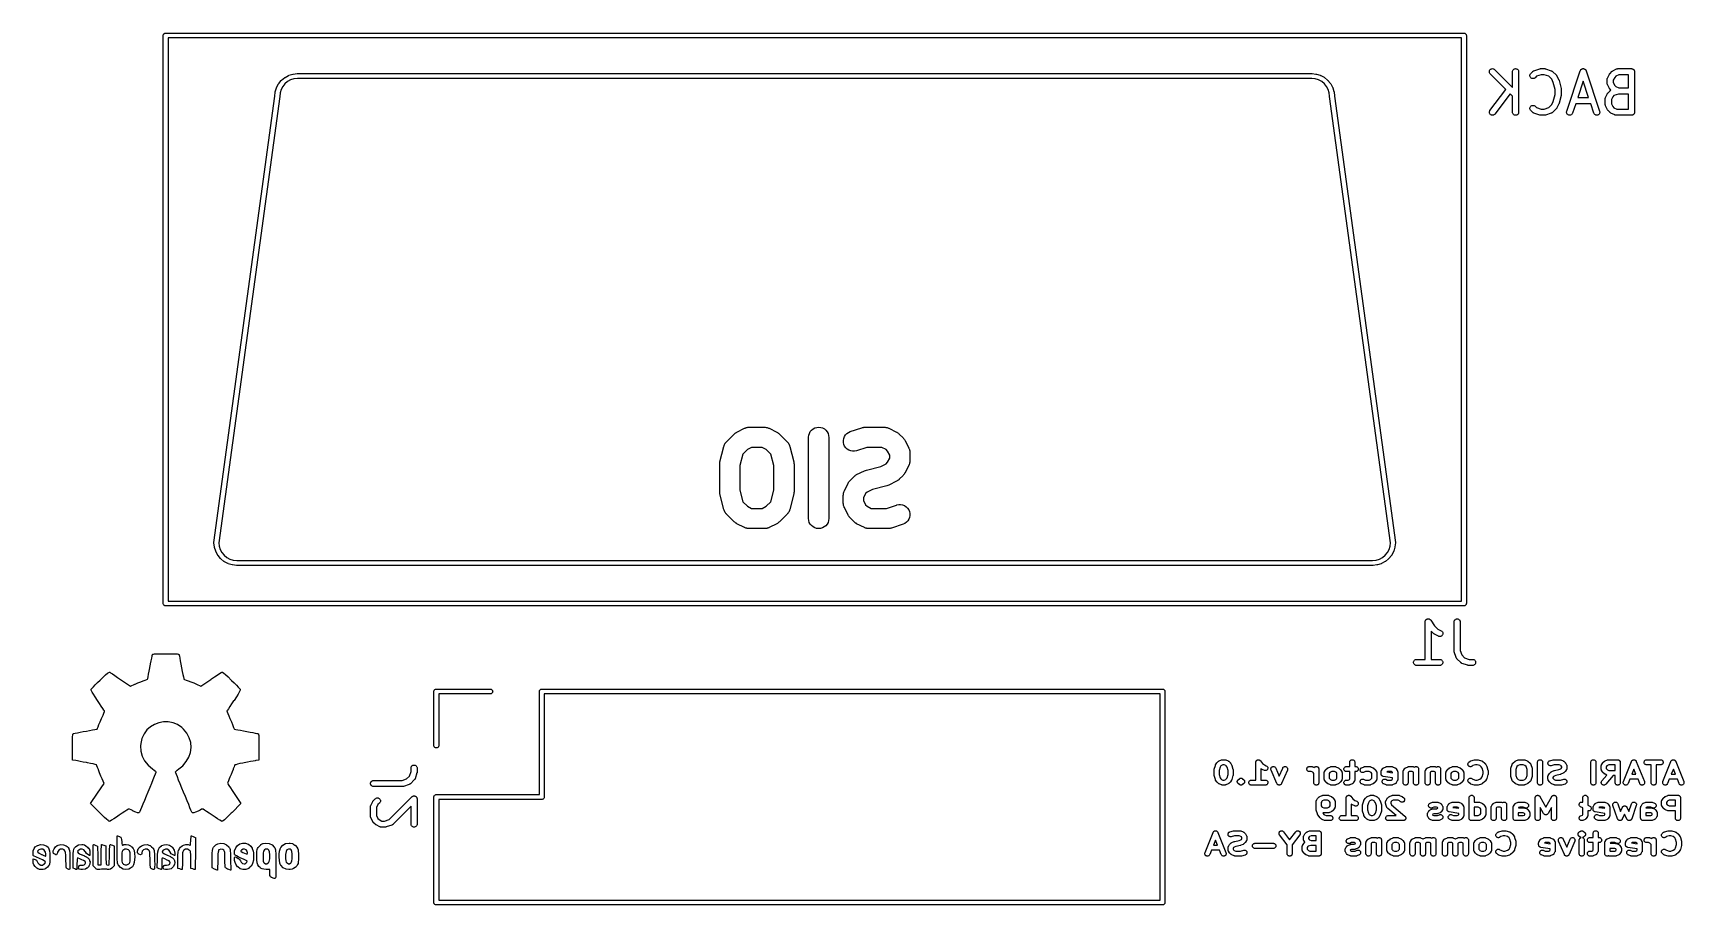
# Model space of a CAD drawing. Extents: x 5.07 to 6.67, y -4.03 to -3.19.
import ezdxf

# ---------------------------------------------------------------- set-up
doc = ezdxf.new("R2010")
doc.units = 0
doc.header["$MEASUREMENT"] = 0
doc.layers.add('BLACK', color=7, linetype='CONTINUOUS')

msp = doc.modelspace()

# ---------------------------------------------------------------- linework, layer by layer
at = {"layer": 'BLACK', "linetype": 'CONTINUOUS'}
for p, q in [((5.19452, -3.18851), (5.19466, -3.18807)), ((5.19466, -3.18807), (5.19488, -3.18766)), ((5.19488, -3.18766), (5.19517, -3.1873)), ((5.19517, -3.1873), (5.19553, -3.187)), ((5.19553, -3.187), (5.19594, -3.18678)), ((5.19594, -3.18678), (5.19639, -3.18665)), ((5.19639, -3.18665), (5.19673, -3.18661)), ((5.19673, -3.18661), (5.19685, -3.1866)), ((5.19673, -3.18661), (5.19673, -3.18661)), ((5.19685, -3.1866), (5.19697, -3.18661)), ((5.19697, -3.18661), (6.45658, -3.18661)), ((6.45658, -3.18661), (6.45669, -3.1866)), ((6.45669, -3.1866), (6.45681, -3.18661)), ((6.45681, -3.18661), (6.45681, -3.18661)), ((6.45681, -3.18661), (6.45716, -3.18665)), ((6.45716, -3.18665), (6.4576, -3.18678)), ((6.4576, -3.18678), (6.45801, -3.187)), ((6.45801, -3.187), (6.45837, -3.1873)), ((6.45837, -3.1873), (6.45867, -3.18766)), ((6.45867, -3.18766), (6.45889, -3.18807)), ((6.45889, -3.18807), (6.45902, -3.18851)), ((5.19448, -3.18898), (5.19452, -3.18851)), ((5.19449, -3.18909), (5.19448, -3.18898)), ((5.19449, -3.74004), (5.19449, -3.18909)), ((5.19921, -3.19134), (5.19921, -3.7378)), ((6.45433, -3.19134), (5.19921, -3.19134)), ((6.45433, -3.7378), (6.45433, -3.19134)), ((6.45902, -3.18851), (6.45907, -3.18898)), ((6.45907, -3.18898), (6.45906, -3.18909)), ((6.45906, -3.18909), (6.45906, -3.74004)), ((5.30452, -3.23942), (5.30632, -3.23603)), ((5.30632, -3.23603), (5.30634, -3.236)), ((5.30634, -3.236), (5.30646, -3.23582)), ((5.30646, -3.23582), (5.30658, -3.23564)), ((5.30658, -3.23564), (5.309, -3.23267)), ((5.309, -3.23267), (5.30903, -3.23264)), ((5.30903, -3.23264), (5.30918, -3.23249)), ((5.30918, -3.23249), (5.30933, -3.23234)), ((5.30933, -3.23234), (5.31229, -3.22989)), ((5.31252, -3.23583), (5.31038, -3.23845)), ((5.31229, -3.22989), (5.31232, -3.22987)), ((5.31232, -3.22987), (5.31249, -3.22975)), ((5.31249, -3.22975), (5.31267, -3.22963)), ((5.31512, -3.23368), (5.31252, -3.23583)), ((5.31267, -3.22963), (5.31605, -3.22781)), ((5.31809, -3.23207), (5.31512, -3.23368)), ((5.31605, -3.22781), (5.31608, -3.22779)), ((5.31608, -3.22779), (5.31628, -3.22771)), ((5.31628, -3.22771), (5.31648, -3.22763)), ((5.31648, -3.22763), (5.32015, -3.22649)), ((5.32132, -3.23107), (5.31809, -3.23207)), ((5.32015, -3.22649), (5.32018, -3.22648)), ((5.32018, -3.22648), (5.32039, -3.22644)), ((5.32039, -3.22644), (5.3206, -3.2264)), ((5.3206, -3.2264), (5.32442, -3.226)), ((5.32479, -3.23071), (5.32132, -3.23107)), ((5.32442, -3.226), (5.32445, -3.22599)), ((5.32445, -3.22599), (5.32455, -3.226)), ((5.32455, -3.226), (5.32466, -3.22598)), ((5.32466, -3.22598), (5.32468, -3.22598)), ((5.32468, -3.22598), (5.32469, -3.22598)), ((5.32469, -3.22598), (6.30917, -3.22598)), ((5.32481, -3.23071), (5.32479, -3.23071)), ((6.30894, -3.23071), (5.32481, -3.23071)), ((6.31242, -3.23105), (6.30894, -3.23071)), ((6.30917, -3.22598), (6.30929, -3.226)), ((6.30929, -3.226), (6.30929, -3.226)), ((6.30929, -3.226), (6.31311, -3.22637)), ((6.31565, -3.23203), (6.31242, -3.23105)), ((6.31311, -3.22637), (6.31314, -3.22637)), ((6.31314, -3.22637), (6.31335, -3.22642)), ((6.31335, -3.22642), (6.31356, -3.22646)), ((6.31356, -3.22646), (6.31724, -3.22757)), ((6.31864, -3.23361), (6.31565, -3.23203)), ((6.31724, -3.22757), (6.31727, -3.22758)), ((6.31727, -3.22758), (6.31747, -3.22766)), ((6.31747, -3.22766), (6.31767, -3.22775)), ((6.31767, -3.22775), (6.32106, -3.22955)), ((6.32125, -3.23575), (6.31864, -3.23361)), ((6.32106, -3.22955), (6.32109, -3.22957)), ((6.32109, -3.22957), (6.32126, -3.22969)), ((6.32341, -3.23835), (6.32125, -3.23575)), ((6.32126, -3.22969), (6.32144, -3.2298)), ((6.32144, -3.2298), (6.32442, -3.23223)), ((6.32442, -3.23223), (6.32444, -3.23225)), ((6.32444, -3.23225), (6.32459, -3.23241)), ((6.32459, -3.23241), (6.32475, -3.23256)), ((6.32475, -3.23256), (6.32719, -3.23552)), ((6.32719, -3.23552), (6.32722, -3.23554)), ((6.32722, -3.23554), (6.32733, -3.23572)), ((6.32733, -3.23572), (6.32745, -3.2359)), ((6.32745, -3.2359), (6.32928, -3.23928)), ((6.48137, -3.22408), (6.48144, -3.22351)), ((6.48142, -3.22465), (6.48137, -3.22408)), ((6.48159, -3.22521), (6.48142, -3.22465)), ((6.48144, -3.22351), (6.48161, -3.22296)), ((6.48185, -3.22572), (6.48159, -3.22521)), ((6.48161, -3.22296), (6.48188, -3.22245)), ((6.48221, -3.22617), (6.48185, -3.22572)), ((6.48188, -3.22245), (6.48225, -3.22201)), ((6.48224, -3.2262), (6.48221, -3.22617)), ((6.4973, -3.24126), (6.48224, -3.2262)), ((6.48225, -3.22201), (6.4827, -3.22164)), ((6.4827, -3.22164), (6.48321, -3.22138)), ((6.48321, -3.22138), (6.48376, -3.22121)), ((6.48376, -3.22121), (6.48434, -3.22116)), ((6.48434, -3.22116), (6.48491, -3.22121)), ((6.48491, -3.22121), (6.48546, -3.22138)), ((6.48546, -3.22138), (6.48597, -3.22166)), ((6.48597, -3.22166), (6.48641, -3.22202)), ((6.48641, -3.22202), (6.50387, -3.23948)), ((6.50387, -3.22407), (6.50394, -3.2235)), ((6.50387, -3.22411), (6.50387, -3.22407)), ((6.50387, -3.23948), (6.50387, -3.22411)), ((6.50394, -3.2235), (6.50411, -3.22295)), ((6.50411, -3.22295), (6.50439, -3.22244)), ((6.50439, -3.22244), (6.50476, -3.222)), ((6.50476, -3.222), (6.50521, -3.22164)), ((6.50521, -3.22164), (6.50572, -3.22137)), ((6.50572, -3.22137), (6.50627, -3.22121)), ((6.50627, -3.22121), (6.50684, -3.22116)), ((6.50684, -3.22116), (6.50742, -3.22122)), ((6.50742, -3.22122), (6.50797, -3.22139)), ((6.50797, -3.22139), (6.50848, -3.22166)), ((6.50848, -3.22166), (6.50892, -3.22203)), ((6.50892, -3.22203), (6.50928, -3.22248)), ((6.50928, -3.22248), (6.50955, -3.22298)), ((6.50955, -3.22298), (6.50972, -3.22354)), ((6.50972, -3.22354), (6.50978, -3.22411)), ((6.50978, -3.22411), (6.50978, -3.26348)), ((6.52074, -3.22785), (6.5208, -3.22728)), ((6.5208, -3.22842), (6.52074, -3.22785)), ((6.5208, -3.22728), (6.52097, -3.22672)), ((6.52096, -3.22897), (6.5208, -3.22842)), ((6.52123, -3.22948), (6.52096, -3.22897)), ((6.52097, -3.22672), (6.52124, -3.22622)), ((6.52159, -3.22993), (6.52123, -3.22948)), ((6.52124, -3.22622), (6.52161, -3.22577)), ((6.52204, -3.2303), (6.52159, -3.22993)), ((6.52161, -3.22577), (6.52348, -3.2239)), ((6.52254, -3.23058), (6.52204, -3.2303)), ((6.52309, -3.23075), (6.52254, -3.23058)), ((6.52367, -3.23081), (6.52309, -3.23075)), ((6.52348, -3.2239), (6.52351, -3.22387)), ((6.52351, -3.22387), (6.52358, -3.22381)), ((6.52358, -3.22381), (6.52364, -3.22375)), ((6.52364, -3.22375), (6.52381, -3.22363)), ((6.52424, -3.23076), (6.52367, -3.23081)), ((6.52381, -3.22363), (6.52396, -3.22351)), ((6.52396, -3.22351), (6.52404, -3.22347)), ((6.52404, -3.22347), (6.52411, -3.22342)), ((6.52411, -3.22342), (6.5243, -3.22334)), ((6.52479, -3.2306), (6.52424, -3.23076)), ((6.5243, -3.22334), (6.52448, -3.22324)), ((6.52448, -3.22324), (6.52456, -3.22322)), ((6.52456, -3.22322), (6.52464, -3.22318)), ((6.52464, -3.22318), (6.53026, -3.22131)), ((6.52531, -3.23034), (6.52479, -3.2306)), ((6.52576, -3.22998), (6.52531, -3.23034)), ((6.52578, -3.22995), (6.52576, -3.22998)), ((6.52717, -3.22857), (6.52578, -3.22995)), ((6.53168, -3.22706), (6.52717, -3.22857)), ((6.53026, -3.22131), (6.5303, -3.2213)), ((6.5303, -3.2213), (6.53046, -3.22126)), ((6.53046, -3.22126), (6.53062, -3.22121)), ((6.53062, -3.22121), (6.53075, -3.2212)), ((6.53075, -3.2212), (6.53087, -3.22118)), ((6.53087, -3.22118), (6.53103, -3.22117)), ((6.53103, -3.22117), (6.5312, -3.22116)), ((6.5312, -3.22116), (6.53495, -3.22116)), ((6.53447, -3.22706), (6.53168, -3.22706)), ((6.53897, -3.22857), (6.53447, -3.22706)), ((6.53495, -3.22116), (6.53499, -3.22116)), ((6.53499, -3.22116), (6.53515, -3.22118)), ((6.53515, -3.22118), (6.53532, -3.22118)), ((6.53532, -3.22118), (6.53544, -3.22121)), ((6.53544, -3.22121), (6.53556, -3.22122)), ((6.53556, -3.22122), (6.53572, -3.22127)), ((6.53572, -3.22127), (6.53588, -3.22131)), ((6.53588, -3.22131), (6.5415, -3.22318)), ((6.54189, -3.23148), (6.53897, -3.22857)), ((6.5415, -3.22318), (6.54154, -3.2232)), ((6.54154, -3.2232), (6.54162, -3.22323)), ((6.54162, -3.22323), (6.5417, -3.22326)), ((6.5417, -3.22326), (6.54188, -3.22335)), ((6.54188, -3.22335), (6.54207, -3.22344)), ((6.54341, -3.23451), (6.54189, -3.23148)), ((6.54207, -3.22344), (6.54214, -3.22349)), ((6.54214, -3.22349), (6.54221, -3.22353)), ((6.54221, -3.22353), (6.54237, -3.22366)), ((6.54237, -3.22366), (6.54253, -3.22378)), ((6.54253, -3.22378), (6.54259, -3.22384)), ((6.54259, -3.22384), (6.54266, -3.2239)), ((6.54266, -3.2239), (6.54641, -3.22765)), ((6.54512, -3.24135), (6.54341, -3.23451)), ((6.54641, -3.22765), (6.54644, -3.22768)), ((6.54644, -3.22768), (6.54654, -3.2278)), ((6.54654, -3.2278), (6.54665, -3.22793)), ((6.54665, -3.22793), (6.54672, -3.22803)), ((6.54672, -3.22803), (6.5468, -3.22813)), ((6.5468, -3.22813), (6.54687, -3.22827)), ((6.54687, -3.22827), (6.54696, -3.22841)), ((6.54696, -3.22841), (6.54884, -3.23216)), ((6.54884, -3.23216), (6.54885, -3.2322)), ((6.54885, -3.2322), (6.54886, -3.23221)), ((6.54886, -3.23221), (6.54887, -3.23222)), ((6.54887, -3.23222), (6.54896, -3.23248)), ((6.54896, -3.23248), (6.54905, -3.23274)), ((6.54905, -3.23274), (6.54905, -3.23275)), ((6.54905, -3.23275), (6.54906, -3.23277)), ((6.54906, -3.23277), (6.55093, -3.24027)), ((6.55652, -3.26255), (6.56964, -3.22318)), ((6.57244, -3.23345), (6.56716, -3.24928)), ((6.56964, -3.22318), (6.56965, -3.22314)), ((6.56965, -3.22314), (6.56974, -3.22295)), ((6.56974, -3.22295), (6.56981, -3.22276)), ((6.56981, -3.22276), (6.56986, -3.22269)), ((6.56986, -3.22269), (6.5699, -3.22261)), ((6.5699, -3.22261), (6.57002, -3.22245)), ((6.57002, -3.22245), (6.57013, -3.22228)), ((6.57013, -3.22228), (6.57018, -3.22222)), ((6.57018, -3.22222), (6.57023, -3.22215)), ((6.57023, -3.22215), (6.57038, -3.22201)), ((6.57038, -3.22201), (6.57053, -3.22186)), ((6.57053, -3.22186), (6.57059, -3.22181)), ((6.57059, -3.22181), (6.57066, -3.22176)), ((6.57066, -3.22176), (6.57083, -3.22165)), ((6.57083, -3.22165), (6.571, -3.22153)), ((6.571, -3.22153), (6.57108, -3.2215)), ((6.57108, -3.2215), (6.57115, -3.22145)), ((6.57115, -3.22145), (6.57134, -3.22138)), ((6.57134, -3.22138), (6.57153, -3.2213)), ((6.57153, -3.2213), (6.57161, -3.22128)), ((6.57161, -3.22128), (6.57169, -3.22125)), ((6.57169, -3.22125), (6.57189, -3.22122)), ((6.57189, -3.22122), (6.57209, -3.22118)), ((6.57209, -3.22118), (6.57217, -3.22118)), ((6.57217, -3.22118), (6.57226, -3.22116)), ((6.57226, -3.22116), (6.57246, -3.22117)), ((6.57772, -3.24928), (6.57244, -3.23345)), ((6.57246, -3.22117), (6.57267, -3.22117)), ((6.57267, -3.22117), (6.57275, -3.22118)), ((6.57275, -3.22118), (6.57283, -3.22118)), ((6.57283, -3.22118), (6.57303, -3.22123)), ((6.57303, -3.22123), (6.57323, -3.22126)), ((6.57323, -3.22126), (6.57331, -3.2213)), ((6.57331, -3.2213), (6.57339, -3.22131)), ((6.57339, -3.22131), (6.57358, -3.2214)), ((6.57358, -3.2214), (6.57377, -3.22147)), ((6.57377, -3.22147), (6.57384, -3.22152)), ((6.57384, -3.22152), (6.57392, -3.22155)), ((6.57392, -3.22155), (6.57408, -3.22167)), ((6.57408, -3.22167), (6.57426, -3.22178)), ((6.57426, -3.22178), (6.57432, -3.22184)), ((6.57432, -3.22184), (6.57439, -3.22189)), ((6.57439, -3.22189), (6.57453, -3.22204)), ((6.57453, -3.22204), (6.57467, -3.22218)), ((6.57467, -3.22218), (6.57472, -3.22225)), ((6.57472, -3.22225), (6.57478, -3.22231)), ((6.57478, -3.22231), (6.57489, -3.22248)), ((6.57489, -3.22248), (6.57501, -3.22265)), ((6.57501, -3.22265), (6.57504, -3.22273)), ((6.57504, -3.22273), (6.57509, -3.2228)), ((6.57509, -3.2228), (6.57516, -3.22299)), ((6.57516, -3.22299), (6.57524, -3.22318)), ((6.57524, -3.22318), (6.58837, -3.26255)), ((6.59573, -3.23161), (6.59574, -3.23157)), ((6.59573, -3.23536), (6.59573, -3.23161)), ((6.59574, -3.23544), (6.59573, -3.23536)), ((6.59574, -3.23139), (6.59578, -3.23119)), ((6.59574, -3.23148), (6.59574, -3.23139)), ((6.59574, -3.23157), (6.59574, -3.23148)), ((6.59574, -3.23553), (6.59574, -3.23544)), ((6.59577, -3.23573), (6.59574, -3.23553)), ((6.59579, -3.23593), (6.59577, -3.23573)), ((6.59578, -3.23119), (6.5958, -3.23099)), ((6.59582, -3.23602), (6.59579, -3.23593)), ((6.5958, -3.23099), (6.59583, -3.23091)), ((6.59583, -3.2361), (6.59582, -3.23602)), ((6.59583, -3.23091), (6.59584, -3.23083)), ((6.5959, -3.23629), (6.59583, -3.2361)), ((6.59584, -3.23083), (6.59591, -3.23064)), ((6.59596, -3.23648), (6.5959, -3.23629)), ((6.59591, -3.23064), (6.59597, -3.23045)), ((6.59597, -3.23045), (6.59602, -3.23037)), ((6.59602, -3.23037), (6.59605, -3.23029)), ((6.59605, -3.23029), (6.59792, -3.22654)), ((6.59792, -3.22654), (6.59794, -3.2265)), ((6.59794, -3.2265), (6.59803, -3.22636)), ((6.59803, -3.22636), (6.59811, -3.22622)), ((6.59811, -3.22622), (6.59819, -3.22612)), ((6.59819, -3.22612), (6.59825, -3.22602)), ((6.59825, -3.22602), (6.59837, -3.2259)), ((6.59837, -3.2259), (6.59847, -3.22577)), ((6.59847, -3.22577), (6.60035, -3.2239)), ((6.60035, -3.2239), (6.60038, -3.22387)), ((6.60038, -3.22387), (6.60051, -3.22376)), ((6.60051, -3.22376), (6.60063, -3.22365)), ((6.60063, -3.22365), (6.60073, -3.22358)), ((6.60073, -3.22358), (6.60083, -3.22351)), ((6.60083, -3.22351), (6.60098, -3.22343)), ((6.60098, -3.22343), (6.60112, -3.22334)), ((6.60112, -3.22334), (6.60487, -3.22147)), ((6.60299, -3.22961), (6.60164, -3.23231)), ((6.60164, -3.23231), (6.60164, -3.23466)), ((6.60164, -3.23466), (6.60299, -3.23736)), ((6.60419, -3.22841), (6.60299, -3.22961)), ((6.60688, -3.22706), (6.60419, -3.22841)), ((6.60487, -3.22147), (6.6049, -3.22145)), ((6.6049, -3.22145), (6.60498, -3.22142)), ((6.60498, -3.22142), (6.60506, -3.22138)), ((6.60506, -3.22138), (6.60525, -3.22132)), ((6.60525, -3.22132), (6.60544, -3.22125)), ((6.60544, -3.22125), (6.60553, -3.22124)), ((6.60553, -3.22124), (6.60561, -3.22121)), ((6.60561, -3.22121), (6.60581, -3.22119)), ((6.60581, -3.22119), (6.60601, -3.22116)), ((6.60601, -3.22116), (6.6061, -3.22117)), ((6.6061, -3.22117), (6.60619, -3.22116)), ((6.60619, -3.22116), (6.61931, -3.22116)), ((6.61636, -3.22706), (6.60688, -3.22706)), ((6.61636, -3.2399), (6.61636, -3.22706)), ((6.61931, -3.22116), (6.61933, -3.22116)), ((6.61933, -3.22116), (6.61933, -3.22116)), ((6.61933, -3.22116), (6.61933, -3.22116)), ((6.61933, -3.22116), (6.61935, -3.22116)), ((6.61935, -3.22116), (6.61963, -3.22119)), ((6.61963, -3.22119), (6.6199, -3.22122)), ((6.6199, -3.22122), (6.61991, -3.22122)), ((6.61991, -3.22122), (6.61992, -3.22122)), ((6.61992, -3.22122), (6.62019, -3.2213)), ((6.62019, -3.2213), (6.62045, -3.22139)), ((6.62045, -3.22139), (6.62046, -3.22139)), ((6.62046, -3.22139), (6.62047, -3.2214)), ((6.62047, -3.2214), (6.62072, -3.22153)), ((6.62072, -3.22153), (6.62096, -3.22166)), ((6.62096, -3.22166), (6.62097, -3.22167)), ((6.62097, -3.22167), (6.62098, -3.22167)), ((6.62098, -3.22167), (6.62119, -3.22185)), ((6.62119, -3.22185), (6.62141, -3.22203)), ((6.62141, -3.22203), (6.62141, -3.22204)), ((6.62141, -3.22204), (6.62142, -3.22204)), ((6.62142, -3.22204), (6.62159, -3.22226)), ((6.62159, -3.22226), (6.62177, -3.22248)), ((6.62177, -3.22248), (6.62177, -3.22248)), ((6.62177, -3.22248), (6.62178, -3.22249)), ((6.62178, -3.22249), (6.62191, -3.22274)), ((6.62191, -3.22274), (6.62204, -3.22298)), ((6.62204, -3.22298), (6.62204, -3.22299)), ((6.62204, -3.22299), (6.62205, -3.223)), ((6.62205, -3.223), (6.62213, -3.22327)), ((6.62213, -3.22327), (6.62221, -3.22354)), ((6.62221, -3.22354), (6.62221, -3.22355)), ((6.62221, -3.22355), (6.62221, -3.22356)), ((6.62221, -3.22356), (6.62224, -3.22383)), ((6.62224, -3.22383), (6.62226, -3.22411)), ((6.62226, -3.22411), (6.62226, -3.26348)), ((5.24371, -3.6809), (5.30277, -3.24776)), ((5.30747, -3.24824), (5.24843, -3.6812)), ((5.30277, -3.24776), (5.30314, -3.24398)), ((5.30314, -3.24398), (5.30315, -3.24394)), ((5.30315, -3.24394), (5.30319, -3.24373)), ((5.30319, -3.24373), (5.30323, -3.24353)), ((5.30323, -3.24353), (5.30434, -3.23985)), ((5.30434, -3.23985), (5.30435, -3.23982)), ((5.30435, -3.23982), (5.30444, -3.23962)), ((5.30444, -3.23962), (5.30452, -3.23942)), ((5.30748, -3.24819), (5.30747, -3.24824)), ((5.30782, -3.24467), (5.30748, -3.24819)), ((5.3088, -3.24143), (5.30782, -3.24467)), ((5.31038, -3.23845), (5.3088, -3.24143)), ((6.32501, -3.24132), (6.32341, -3.23835)), ((6.32601, -3.24455), (6.32501, -3.24132)), ((6.32637, -3.24799), (6.32601, -3.24455)), ((6.32638, -3.24824), (6.32637, -3.24799)), ((6.38542, -3.68115), (6.32638, -3.24824)), ((6.32928, -3.23928), (6.3293, -3.23931)), ((6.3293, -3.23931), (6.32938, -3.23951)), ((6.32938, -3.23951), (6.32946, -3.2397)), ((6.32946, -3.2397), (6.33059, -3.24337)), ((6.33059, -3.24337), (6.3306, -3.24341)), ((6.3306, -3.24341), (6.33064, -3.24362)), ((6.33064, -3.24362), (6.33069, -3.24383)), ((6.33069, -3.24383), (6.33109, -3.24765)), ((6.33109, -3.24765), (6.33109, -3.24768)), ((6.33109, -3.24768), (6.33109, -3.24778)), ((6.33109, -3.24778), (6.33109, -3.24782)), ((6.33109, -3.24782), (6.39015, -3.6809)), ((6.48196, -3.26171), (6.4973, -3.24126)), ((6.50152, -3.24548), (6.48669, -3.26525)), ((6.50387, -3.24783), (6.50152, -3.24548)), ((6.50387, -3.26348), (6.50387, -3.24783)), ((6.54341, -3.25308), (6.54512, -3.24624)), ((6.54512, -3.24624), (6.54512, -3.24135)), ((6.55093, -3.24732), (6.54906, -3.25482)), ((6.55093, -3.24027), (6.55094, -3.24031)), ((6.55094, -3.24727), (6.55093, -3.24732)), ((6.55094, -3.24031), (6.55095, -3.24036)), ((6.55096, -3.24722), (6.55094, -3.24727)), ((6.55095, -3.24036), (6.55097, -3.24041)), ((6.55098, -3.24699), (6.55096, -3.24722)), ((6.55097, -3.24041), (6.55099, -3.24064)), ((6.55102, -3.24675), (6.55098, -3.24699)), ((6.55099, -3.24064), (6.55102, -3.24088)), ((6.55102, -3.24088), (6.55102, -3.24093)), ((6.55102, -3.24093), (6.55102, -3.24098)), ((6.55102, -3.24098), (6.55102, -3.24661)), ((6.55102, -3.24661), (6.55102, -3.24665)), ((6.55102, -3.24665), (6.55102, -3.2467)), ((6.55102, -3.2467), (6.55102, -3.24675)), ((6.56716, -3.24928), (6.57772, -3.24928)), ((6.59386, -3.25031), (6.59387, -3.25023)), ((6.59386, -3.25036), (6.59386, -3.25031)), ((6.59386, -3.25598), (6.59386, -3.25036)), ((6.59387, -3.25014), (6.5939, -3.24994)), ((6.59387, -3.25023), (6.59387, -3.25014)), ((6.5939, -3.24994), (6.59392, -3.24974)), ((6.59392, -3.24974), (6.59395, -3.24966)), ((6.59395, -3.24966), (6.59397, -3.24957)), ((6.59397, -3.24957), (6.59404, -3.24939)), ((6.59404, -3.24939), (6.5941, -3.24919)), ((6.5941, -3.24919), (6.59414, -3.24912)), ((6.59414, -3.24912), (6.59417, -3.24904)), ((6.59417, -3.24904), (6.59605, -3.24529)), ((6.596, -3.23656), (6.59596, -3.23648)), ((6.59603, -3.23664), (6.596, -3.23656)), ((6.59605, -3.23668), (6.59603, -3.23664)), ((6.59792, -3.24043), (6.59605, -3.23668)), ((6.59605, -3.24529), (6.59607, -3.24525)), ((6.59607, -3.24525), (6.59616, -3.24511)), ((6.59616, -3.24511), (6.59623, -3.24496)), ((6.59623, -3.24496), (6.59631, -3.24487)), ((6.59631, -3.24487), (6.59638, -3.24477)), ((6.59638, -3.24477), (6.59649, -3.24465)), ((6.59649, -3.24465), (6.5966, -3.24452)), ((6.5966, -3.24452), (6.59847, -3.24264)), ((6.59801, -3.24057), (6.59792, -3.24043)), ((6.59809, -3.24072), (6.59801, -3.24057)), ((6.59816, -3.24081), (6.59809, -3.24072)), ((6.59823, -3.24092), (6.59816, -3.24081)), ((6.59834, -3.24104), (6.59823, -3.24092)), ((6.59845, -3.24117), (6.59834, -3.24104)), ((6.59847, -3.2412), (6.59845, -3.24117)), ((6.59934, -3.24206), (6.59847, -3.2412)), ((6.59847, -3.24264), (6.5985, -3.24261)), ((6.5985, -3.24261), (6.59857, -3.24256)), ((6.59857, -3.24256), (6.59863, -3.2425)), ((6.59863, -3.2425), (6.5988, -3.24238)), ((6.5988, -3.24238), (6.59895, -3.24226)), ((6.59895, -3.24226), (6.59903, -3.24222)), ((6.59903, -3.24222), (6.5991, -3.24217)), ((6.5991, -3.24217), (6.59929, -3.24208)), ((6.59929, -3.24208), (6.59934, -3.24206)), ((6.60111, -3.24836), (6.59977, -3.25105)), ((6.59977, -3.25105), (6.59977, -3.25528)), ((6.60216, -3.24731), (6.60111, -3.24836)), ((6.60667, -3.24581), (6.60216, -3.24731)), ((6.60299, -3.23736), (6.60419, -3.23856)), ((6.60419, -3.23856), (6.60688, -3.2399)), ((6.61636, -3.24581), (6.60667, -3.24581)), ((6.60688, -3.2399), (6.61636, -3.2399)), ((6.61636, -3.26053), (6.61636, -3.24581)), ((6.48138, -3.26331), (6.48147, -3.26274)), ((6.4814, -3.26389), (6.48138, -3.26331)), ((6.48154, -3.26445), (6.4814, -3.26389)), ((6.48147, -3.26274), (6.48167, -3.2622)), ((6.48178, -3.26497), (6.48154, -3.26445)), ((6.48167, -3.2622), (6.48196, -3.26171)), ((6.48212, -3.26544), (6.48178, -3.26497)), ((6.48254, -3.26583), (6.48212, -3.26544)), ((6.48303, -3.26613), (6.48254, -3.26583)), ((6.48357, -3.26633), (6.48303, -3.26613)), ((6.48414, -3.26643), (6.48357, -3.26633)), ((6.48471, -3.26641), (6.48414, -3.26643)), ((6.48528, -3.26628), (6.48471, -3.26641)), ((6.4858, -3.26604), (6.48528, -3.26628)), ((6.48627, -3.2657), (6.4858, -3.26604)), ((6.48666, -3.26528), (6.48627, -3.2657)), ((6.48669, -3.26525), (6.48666, -3.26528)), ((6.50393, -3.26405), (6.50387, -3.26348)), ((6.50409, -3.2646), (6.50393, -3.26405)), ((6.50436, -3.26511), (6.50409, -3.2646)), ((6.50473, -3.26556), (6.50436, -3.26511)), ((6.50517, -3.26593), (6.50473, -3.26556)), ((6.50568, -3.2662), (6.50517, -3.26593)), ((6.50623, -3.26637), (6.50568, -3.2662)), ((6.5068, -3.26643), (6.50623, -3.26637)), ((6.50738, -3.26638), (6.5068, -3.26643)), ((6.50793, -3.26622), (6.50738, -3.26638)), ((6.50844, -3.26595), (6.50793, -3.26622)), ((6.50889, -3.26559), (6.50844, -3.26595)), ((6.50926, -3.26515), (6.50889, -3.26559)), ((6.50954, -3.26464), (6.50926, -3.26515)), ((6.50971, -3.26409), (6.50954, -3.26464)), ((6.50978, -3.26352), (6.50971, -3.26409)), ((6.50978, -3.26348), (6.50978, -3.26352)), ((6.52074, -3.2597), (6.52081, -3.25913)), ((6.52079, -3.26027), (6.52074, -3.2597)), ((6.52096, -3.26083), (6.52079, -3.26027)), ((6.52081, -3.25913), (6.52098, -3.25858)), ((6.52122, -3.26134), (6.52096, -3.26083)), ((6.52098, -3.25858), (6.52125, -3.25807)), ((6.52158, -3.26179), (6.52122, -3.26134)), ((6.52125, -3.25807), (6.52162, -3.25763)), ((6.52161, -3.26182), (6.52158, -3.26179)), ((6.52348, -3.26369), (6.52161, -3.26182)), ((6.52162, -3.25763), (6.52207, -3.25726)), ((6.52207, -3.25726), (6.52258, -3.257)), ((6.52258, -3.257), (6.52313, -3.25683)), ((6.52313, -3.25683), (6.52371, -3.25678)), ((6.52355, -3.26375), (6.52348, -3.26369)), ((6.52361, -3.26381), (6.52355, -3.26375)), ((6.52377, -3.26393), (6.52361, -3.26381)), ((6.52371, -3.25678), (6.52428, -3.25684)), ((6.52393, -3.26406), (6.52377, -3.26393)), ((6.52401, -3.2641), (6.52393, -3.26406)), ((6.52408, -3.26415), (6.52401, -3.2641)), ((6.52426, -3.26424), (6.52408, -3.26415)), ((6.52444, -3.26433), (6.52426, -3.26424)), ((6.52428, -3.25684), (6.52483, -3.257)), ((6.52452, -3.26436), (6.52444, -3.26433)), ((6.5246, -3.26439), (6.52452, -3.26436)), ((6.52464, -3.26441), (6.5246, -3.26439)), ((6.53026, -3.26628), (6.52464, -3.26441)), ((6.52483, -3.257), (6.52534, -3.25728)), ((6.52534, -3.25728), (6.52578, -3.25764)), ((6.52578, -3.25764), (6.52717, -3.25902)), ((6.52717, -3.25902), (6.53168, -3.26053)), ((6.53042, -3.26632), (6.53026, -3.26628)), ((6.53058, -3.26637), (6.53042, -3.26632)), ((6.5307, -3.26638), (6.53058, -3.26637)), ((6.53082, -3.26641), (6.5307, -3.26638)), ((6.53099, -3.26641), (6.53082, -3.26641)), ((6.53115, -3.26643), (6.53099, -3.26641)), ((6.5312, -3.26643), (6.53115, -3.26643)), ((6.53495, -3.26643), (6.5312, -3.26643)), ((6.53168, -3.26053), (6.53447, -3.26053)), ((6.53447, -3.26053), (6.53897, -3.25902)), ((6.53511, -3.26642), (6.53495, -3.26643)), ((6.53528, -3.26641), (6.53511, -3.26642)), ((6.5354, -3.26639), (6.53528, -3.26641)), ((6.53552, -3.26638), (6.5354, -3.26639)), ((6.53568, -3.26633), (6.53552, -3.26638)), ((6.53584, -3.26629), (6.53568, -3.26633)), ((6.53588, -3.26628), (6.53584, -3.26629)), ((6.5415, -3.26441), (6.53588, -3.26628)), ((6.53897, -3.25902), (6.54189, -3.25611)), ((6.54158, -3.26437), (6.5415, -3.26441)), ((6.54167, -3.26435), (6.54158, -3.26437)), ((6.54185, -3.26425), (6.54167, -3.26435)), ((6.54203, -3.26417), (6.54185, -3.26425)), ((6.54189, -3.25611), (6.54341, -3.25308)), ((6.5421, -3.26412), (6.54203, -3.26417)), ((6.54218, -3.26408), (6.5421, -3.26412)), ((6.54234, -3.26396), (6.54218, -3.26408)), ((6.5425, -3.26384), (6.54234, -3.26396)), ((6.54256, -3.26378), (6.5425, -3.26384)), ((6.54263, -3.26372), (6.54256, -3.26378)), ((6.54266, -3.26369), (6.54263, -3.26372)), ((6.54641, -3.25994), (6.54266, -3.26369)), ((6.54651, -3.25981), (6.54641, -3.25994)), ((6.54663, -3.2597), (6.54651, -3.25981)), ((6.5467, -3.25959), (6.54663, -3.2597)), ((6.54677, -3.2595), (6.5467, -3.25959)), ((6.54685, -3.25935), (6.54677, -3.2595)), ((6.54694, -3.25921), (6.54685, -3.25935)), ((6.54696, -3.25918), (6.54694, -3.25921)), ((6.54884, -3.25543), (6.54696, -3.25918)), ((6.54885, -3.2554), (6.54884, -3.25541)), ((6.54884, -3.25541), (6.54884, -3.25543)), ((6.54894, -3.25515), (6.54885, -3.2554)), ((6.54904, -3.25489), (6.54894, -3.25515)), ((6.54905, -3.25486), (6.54904, -3.25487)), ((6.54904, -3.25487), (6.54904, -3.25489)), ((6.54906, -3.25482), (6.54905, -3.25486)), ((6.55637, -3.26368), (6.55639, -3.26311)), ((6.55647, -3.26425), (6.55637, -3.26368)), ((6.55639, -3.26311), (6.55652, -3.26255)), ((6.55667, -3.26479), (6.55647, -3.26425)), ((6.55698, -3.26528), (6.55667, -3.26479)), ((6.55737, -3.2657), (6.55698, -3.26528)), ((6.55784, -3.26604), (6.55737, -3.2657)), ((6.55836, -3.26627), (6.55784, -3.26604)), ((6.55893, -3.26641), (6.55836, -3.26627)), ((6.5595, -3.26643), (6.55893, -3.26641)), ((6.56007, -3.26633), (6.5595, -3.26643)), ((6.56061, -3.26613), (6.56007, -3.26633)), ((6.5611, -3.26583), (6.56061, -3.26613)), ((6.56152, -3.26544), (6.5611, -3.26583)), ((6.56186, -3.26498), (6.56152, -3.26544)), ((6.56211, -3.26445), (6.56186, -3.26498)), ((6.56212, -3.26441), (6.56211, -3.26445)), ((6.5652, -3.25518), (6.56212, -3.26441)), ((6.57969, -3.25518), (6.5652, -3.25518)), ((6.58276, -3.26441), (6.57969, -3.25518)), ((6.583, -3.26494), (6.58276, -3.26441)), ((6.58333, -3.26541), (6.583, -3.26494)), ((6.58375, -3.26581), (6.58333, -3.26541)), ((6.58423, -3.26612), (6.58375, -3.26581)), ((6.58477, -3.26632), (6.58423, -3.26612)), ((6.58534, -3.26642), (6.58477, -3.26632)), ((6.58592, -3.26641), (6.58534, -3.26642)), ((6.58648, -3.26629), (6.58592, -3.26641)), ((6.58701, -3.26606), (6.58648, -3.26629)), ((6.58748, -3.26573), (6.58701, -3.26606)), ((6.58788, -3.26531), (6.58748, -3.26573)), ((6.58819, -3.26483), (6.58788, -3.26531)), ((6.5884, -3.26429), (6.58819, -3.26483)), ((6.58837, -3.26255), (6.58838, -3.26258)), ((6.58838, -3.26258), (6.5885, -3.26315)), ((6.58851, -3.26372), (6.5884, -3.26429)), ((6.5885, -3.26315), (6.58851, -3.26372)), ((6.59387, -3.25607), (6.59386, -3.25598)), ((6.59387, -3.25615), (6.59387, -3.25607)), ((6.5939, -3.25635), (6.59387, -3.25615)), ((6.59392, -3.25655), (6.5939, -3.25635)), ((6.59394, -3.25664), (6.59392, -3.25655)), ((6.59396, -3.25672), (6.59394, -3.25664)), ((6.59402, -3.25691), (6.59396, -3.25672)), ((6.59408, -3.25711), (6.59402, -3.25691)), ((6.59412, -3.25718), (6.59408, -3.25711)), ((6.59415, -3.25726), (6.59412, -3.25718)), ((6.59417, -3.2573), (6.59415, -3.25726)), ((6.59605, -3.26105), (6.59417, -3.2573)), ((6.59613, -3.26119), (6.59605, -3.26105)), ((6.59621, -3.26134), (6.59613, -3.26119)), ((6.59629, -3.26143), (6.59621, -3.26134)), ((6.59635, -3.26154), (6.59629, -3.26143)), ((6.59647, -3.26166), (6.59635, -3.26154)), ((6.59657, -3.26179), (6.59647, -3.26166)), ((6.5966, -3.26182), (6.59657, -3.26179)), ((6.59847, -3.26369), (6.5966, -3.26182)), ((6.5986, -3.2638), (6.59847, -3.26369)), ((6.59872, -3.26391), (6.5986, -3.2638)), ((6.59882, -3.26398), (6.59872, -3.26391)), ((6.59892, -3.26406), (6.59882, -3.26398)), ((6.59907, -3.26414), (6.59892, -3.26406)), ((6.59921, -3.26423), (6.59907, -3.26414)), ((6.59924, -3.26425), (6.59921, -3.26423)), ((6.60299, -3.26612), (6.59924, -3.26425)), ((6.59977, -3.25528), (6.60111, -3.25798)), ((6.60111, -3.25798), (6.60231, -3.25918)), ((6.60231, -3.25918), (6.60501, -3.26053)), ((6.60307, -3.26615), (6.60299, -3.26612)), ((6.60315, -3.26619), (6.60307, -3.26615)), ((6.60334, -3.26625), (6.60315, -3.26619)), ((6.60353, -3.26633), (6.60334, -3.26625)), ((6.60362, -3.26634), (6.60353, -3.26633)), ((6.6037, -3.26637), (6.60362, -3.26634)), ((6.6039, -3.26639), (6.6037, -3.26637)), ((6.6041, -3.26642), (6.6039, -3.26639)), ((6.60418, -3.26642), (6.6041, -3.26642)), ((6.60427, -3.26643), (6.60418, -3.26642)), ((6.60431, -3.26643), (6.60427, -3.26643)), ((6.61931, -3.26643), (6.60431, -3.26643)), ((6.60501, -3.26053), (6.61636, -3.26053)), ((6.61959, -3.26641), (6.61931, -3.26643)), ((6.61986, -3.26638), (6.61959, -3.26641)), ((6.61987, -3.26638), (6.61986, -3.26638)), ((6.61988, -3.26638), (6.61987, -3.26638)), ((6.62015, -3.2663), (6.61988, -3.26638)), ((6.62042, -3.26622), (6.62015, -3.2663)), ((6.62043, -3.26621), (6.62042, -3.26622)), ((6.62044, -3.26621), (6.62043, -3.26621)), ((6.62068, -3.26608), (6.62044, -3.26621)), ((6.62093, -3.26595), (6.62068, -3.26608)), ((6.62094, -3.26594), (6.62093, -3.26594)), ((6.62093, -3.26594), (6.62093, -3.26595)), ((6.62116, -3.26576), (6.62094, -3.26594)), ((6.62138, -3.26559), (6.62116, -3.26576)), ((6.62139, -3.26557), (6.62138, -3.26558)), ((6.62138, -3.26558), (6.62138, -3.26559)), ((6.62157, -3.26536), (6.62139, -3.26557)), ((6.62175, -3.26515), (6.62157, -3.26536)), ((6.62176, -3.26513), (6.62175, -3.26514)), ((6.62175, -3.26514), (6.62175, -3.26515)), ((6.62189, -3.26489), (6.62176, -3.26513)), ((6.62202, -3.26464), (6.62189, -3.26489)), ((6.62203, -3.26463), (6.62202, -3.26464)), ((6.62211, -3.26436), (6.62203, -3.26462)), ((6.62203, -3.26462), (6.62203, -3.26463)), ((6.6222, -3.26409), (6.62211, -3.26436)), ((6.62223, -3.2638), (6.6222, -3.26407)), ((6.6222, -3.26407), (6.6222, -3.26408)), ((6.6222, -3.26408), (6.6222, -3.26409)), ((6.62226, -3.26352), (6.62223, -3.2638)), ((6.62226, -3.26348), (6.62226, -3.2635)), ((6.62226, -3.2635), (6.62226, -3.2635)), ((6.62226, -3.2635), (6.62226, -3.2635)), ((6.62226, -3.2635), (6.62226, -3.26352)), ((5.75113, -3.57387), (5.75863, -3.57012)), ((5.75863, -3.57012), (5.75875, -3.57006)), ((5.75875, -3.57006), (5.75902, -3.56996)), ((5.75902, -3.56996), (5.75928, -3.56983)), ((5.75928, -3.56983), (5.75992, -3.56963)), ((5.75992, -3.56963), (5.76055, -3.5694)), ((5.76055, -3.5694), (5.76084, -3.56936)), ((5.76084, -3.56936), (5.76112, -3.56927)), ((5.76112, -3.56927), (5.76179, -3.56921)), ((5.76179, -3.56921), (5.76245, -3.5691)), ((5.76245, -3.5691), (5.76274, -3.56911)), ((5.76274, -3.56911), (5.76303, -3.56909)), ((5.76303, -3.56909), (5.77803, -3.56909)), ((5.77803, -3.56909), (5.77817, -3.56909)), ((5.77817, -3.56909), (5.77845, -3.56912)), ((5.77845, -3.56912), (5.77874, -3.56911)), ((5.77874, -3.56911), (5.77941, -3.56923)), ((5.77941, -3.56923), (5.78007, -3.5693)), ((5.78007, -3.5693), (5.78035, -3.56939)), ((5.78035, -3.56939), (5.78064, -3.56944)), ((5.78064, -3.56944), (5.78126, -3.56968)), ((5.78126, -3.56968), (5.78191, -3.56988)), ((5.78191, -3.56988), (5.78216, -3.57002)), ((5.78216, -3.57002), (5.78243, -3.57012)), ((5.78243, -3.57012), (5.78993, -3.57387)), ((5.8224, -3.57337), (5.82363, -3.5719)), ((5.82363, -3.5719), (5.82513, -3.57069)), ((5.82513, -3.57069), (5.82683, -3.5698)), ((5.82683, -3.5698), (5.82868, -3.56926)), ((5.82868, -3.56926), (5.83059, -3.56909)), ((5.83059, -3.56909), (5.8325, -3.56929)), ((5.8325, -3.56929), (5.83434, -3.56985)), ((5.83434, -3.56985), (5.83603, -3.57077)), ((5.83603, -3.57077), (5.83751, -3.57199)), ((5.83751, -3.57199), (5.83872, -3.57348)), ((5.86115, -3.57334), (5.8724, -3.56959)), ((5.8724, -3.56959), (5.87253, -3.56955)), ((5.87253, -3.56955), (5.87307, -3.56943)), ((5.87307, -3.56943), (5.8736, -3.56927)), ((5.8736, -3.56927), (5.87401, -3.56923)), ((5.87401, -3.56923), (5.87441, -3.56915)), ((5.87441, -3.56915), (5.87497, -3.56914)), ((5.87497, -3.56914), (5.87552, -3.56909)), ((5.87552, -3.56909), (5.89426, -3.56909)), ((5.89426, -3.56909), (5.8944, -3.56909)), ((5.8944, -3.56909), (5.89469, -3.56912)), ((5.89469, -3.56912), (5.89498, -3.56911)), ((5.89498, -3.56911), (5.89564, -3.56923)), ((5.89564, -3.56923), (5.89631, -3.5693)), ((5.89631, -3.5693), (5.89659, -3.56939)), ((5.89659, -3.56939), (5.89687, -3.56944)), ((5.89687, -3.56944), (5.8975, -3.56968)), ((5.8975, -3.56968), (5.89814, -3.56988)), ((5.89814, -3.56988), (5.89839, -3.57002)), ((5.89839, -3.57002), (5.89866, -3.57012)), ((5.89866, -3.57012), (5.90616, -3.57387)), ((5.73473, -3.60279), (5.73848, -3.58779)), ((5.73848, -3.58779), (5.73852, -3.58766)), ((5.73852, -3.58766), (5.73875, -3.58703)), ((5.73875, -3.58703), (5.73894, -3.58639)), ((5.73894, -3.58639), (5.73908, -3.58613)), ((5.73908, -3.58613), (5.73919, -3.58586)), ((5.73919, -3.58586), (5.73954, -3.58529)), ((5.73954, -3.58529), (5.73985, -3.5847)), ((5.73985, -3.5847), (5.74004, -3.58447)), ((5.74004, -3.58447), (5.7402, -3.58422)), ((5.7402, -3.58422), (5.74065, -3.58373)), ((5.74065, -3.58373), (5.74107, -3.58322)), ((5.74107, -3.58322), (5.74857, -3.57572)), ((5.74857, -3.57572), (5.74867, -3.57562)), ((5.74867, -3.57562), (5.7491, -3.57528)), ((5.7491, -3.57528), (5.7495, -3.5749)), ((5.7495, -3.5749), (5.74985, -3.57468)), ((5.74985, -3.57468), (5.75017, -3.57442)), ((5.75017, -3.57442), (5.75066, -3.57417)), ((5.75066, -3.57417), (5.75113, -3.57387)), ((5.76535, -3.58877), (5.76136, -3.59077)), ((5.7757, -3.58877), (5.76535, -3.58877)), ((5.7797, -3.59077), (5.7757, -3.58877)), ((5.78993, -3.57387), (5.79005, -3.57394)), ((5.79005, -3.57394), (5.79052, -3.57424)), ((5.79052, -3.57424), (5.791, -3.5745)), ((5.791, -3.5745), (5.79132, -3.57476)), ((5.79132, -3.57476), (5.79166, -3.57498)), ((5.79166, -3.57498), (5.79206, -3.57537)), ((5.79206, -3.57537), (5.79249, -3.57572)), ((5.79249, -3.57572), (5.79999, -3.58322)), ((5.79999, -3.58322), (5.80008, -3.58331)), ((5.80008, -3.58331), (5.8005, -3.58384)), ((5.8005, -3.58384), (5.80094, -3.58433)), ((5.80094, -3.58433), (5.8011, -3.58458)), ((5.8011, -3.58458), (5.80128, -3.58482)), ((5.80128, -3.58482), (5.80159, -3.58541)), ((5.80159, -3.58541), (5.80193, -3.58598)), ((5.80193, -3.58598), (5.80203, -3.58626)), ((5.80203, -3.58626), (5.80216, -3.58652)), ((5.80216, -3.58652), (5.80235, -3.58716)), ((5.80235, -3.58716), (5.80257, -3.58779)), ((5.80257, -3.58779), (5.80632, -3.60279)), ((5.82068, -3.57879), (5.82089, -3.57688)), ((5.82068, -3.57893), (5.82068, -3.57879)), ((5.82068, -3.65767), (5.82068, -3.57893)), ((5.82089, -3.57688), (5.82147, -3.57505)), ((5.82147, -3.57505), (5.8224, -3.57337)), ((5.83872, -3.57348), (5.83962, -3.57518)), ((5.83962, -3.57518), (5.84018, -3.57702)), ((5.84018, -3.57702), (5.84036, -3.57893)), ((5.84036, -3.57893), (5.84036, -3.65767)), ((5.85445, -3.58193), (5.85479, -3.58004)), ((5.85449, -3.58385), (5.85445, -3.58193)), ((5.85491, -3.58572), (5.85449, -3.58385)), ((5.85479, -3.58004), (5.85548, -3.57824)), ((5.85568, -3.58748), (5.85491, -3.58572)), ((5.85548, -3.57824), (5.85651, -3.57662)), ((5.85678, -3.58906), (5.85568, -3.58748)), ((5.85651, -3.57662), (5.85783, -3.57523)), ((5.85783, -3.57523), (5.8594, -3.57412)), ((5.8594, -3.57412), (5.86115, -3.57334)), ((5.87711, -3.58877), (5.86738, -3.59201)), ((5.89194, -3.58877), (5.87711, -3.58877)), ((5.89593, -3.59077), (5.89194, -3.58877)), ((5.90616, -3.57387), (5.90629, -3.57394)), ((5.90629, -3.57394), (5.90675, -3.57424)), ((5.90675, -3.57424), (5.90724, -3.5745)), ((5.90724, -3.5745), (5.90755, -3.57476)), ((5.90755, -3.57476), (5.9079, -3.57498)), ((5.9079, -3.57498), (5.90829, -3.57537)), ((5.90829, -3.57537), (5.90872, -3.57572)), ((5.90872, -3.57572), (5.91247, -3.57947)), ((5.91247, -3.57947), (5.91257, -3.57956)), ((5.91257, -3.57956), (5.91291, -3.58)), ((5.91291, -3.58), (5.91329, -3.5804)), ((5.91329, -3.5804), (5.91351, -3.58075)), ((5.91351, -3.58075), (5.91377, -3.58107)), ((5.91377, -3.58107), (5.91402, -3.58156)), ((5.91402, -3.58156), (5.91432, -3.58202)), ((5.91432, -3.58202), (5.91806, -3.58952)), ((5.73445, -3.60469), (5.73457, -3.60391)), ((5.73446, -3.60486), (5.73445, -3.60469)), ((5.73457, -3.60391), (5.73465, -3.60313)), ((5.73465, -3.60313), (5.73471, -3.60296)), ((5.73471, -3.60296), (5.73473, -3.60279)), ((5.75692, -3.59521), (5.75412, -3.60639)), ((5.76136, -3.59077), (5.75692, -3.59521)), ((5.78414, -3.59521), (5.7797, -3.59077)), ((5.78693, -3.60639), (5.78414, -3.59521)), ((5.80632, -3.60279), (5.80636, -3.60292)), ((5.80636, -3.60292), (5.80638, -3.60309)), ((5.80638, -3.60309), (5.80643, -3.60326)), ((5.80643, -3.60326), (5.80651, -3.60405)), ((5.80651, -3.60405), (5.80661, -3.60482)), ((5.80661, -3.60482), (5.8066, -3.605)), ((5.85816, -3.59039), (5.85678, -3.58906)), ((5.85977, -3.59143), (5.85816, -3.59039)), ((5.86156, -3.59214), (5.85977, -3.59143)), ((5.86345, -3.59249), (5.86156, -3.59214)), ((5.86537, -3.59246), (5.86345, -3.59249)), ((5.86725, -3.59206), (5.86537, -3.59246)), ((5.86738, -3.59201), (5.86725, -3.59206)), ((5.89083, -3.60714), (5.89593, -3.60458)), ((5.89742, -3.59226), (5.89593, -3.59077)), ((5.89593, -3.60458), (5.89742, -3.60309)), ((5.89942, -3.59625), (5.89742, -3.59226)), ((5.89742, -3.60309), (5.89942, -3.5991)), ((5.89942, -3.5991), (5.89942, -3.59625)), ((5.91806, -3.58952), (5.91813, -3.58965)), ((5.91813, -3.58965), (5.91823, -3.58992)), ((5.91823, -3.58992), (5.91836, -3.59018)), ((5.91851, -3.60466), (5.91831, -3.6053)), ((5.91836, -3.59018), (5.91856, -3.59082)), ((5.91875, -3.60403), (5.91851, -3.60466)), ((5.91856, -3.59082), (5.91879, -3.59145)), ((5.9188, -3.60375), (5.91875, -3.60403)), ((5.91879, -3.59145), (5.91883, -3.59174)), ((5.91889, -3.60347), (5.9188, -3.60375)), ((5.91883, -3.59174), (5.91892, -3.59201)), ((5.91896, -3.6028), (5.91889, -3.60347)), ((5.91892, -3.59201), (5.91898, -3.59268)), ((5.91908, -3.60214), (5.91896, -3.6028)), ((5.91898, -3.59268), (5.91909, -3.59335)), ((5.9191, -3.60156), (5.91907, -3.60185)), ((5.91907, -3.60185), (5.91908, -3.60214)), ((5.91909, -3.59335), (5.91908, -3.59364)), ((5.91908, -3.59364), (5.9191, -3.59393)), ((5.9191, -3.59393), (5.9191, -3.60142)), ((5.9191, -3.60142), (5.9191, -3.60156)), ((5.73444, -3.60504), (5.73446, -3.60486)), ((5.73444, -3.60517), (5.73444, -3.60504)), ((5.73444, -3.63142), (5.73444, -3.60517)), ((5.75412, -3.60639), (5.75412, -3.63021)), ((5.78693, -3.63021), (5.78693, -3.60639)), ((5.8066, -3.605), (5.80662, -3.60517)), ((5.80662, -3.60517), (5.80662, -3.63142)), ((5.86071, -3.62114), (5.86106, -3.62071)), ((5.86106, -3.62071), (5.86481, -3.61696)), ((5.86481, -3.61696), (5.8649, -3.61687)), ((5.8649, -3.61687), (5.86534, -3.61652)), ((5.86534, -3.61652), (5.86574, -3.61614)), ((5.86574, -3.61614), (5.86609, -3.61592)), ((5.86609, -3.61592), (5.86641, -3.61567)), ((5.86641, -3.61567), (5.8669, -3.61541)), ((5.8669, -3.61541), (5.86736, -3.61512)), ((5.86736, -3.61512), (5.87486, -3.61137)), ((5.87486, -3.61137), (5.87499, -3.61131)), ((5.87499, -3.61131), (5.87503, -3.61129)), ((5.87503, -3.61129), (5.87507, -3.61127)), ((5.87507, -3.61127), (5.87593, -3.61096)), ((5.87593, -3.61096), (5.87679, -3.61065)), ((5.87679, -3.61065), (5.87683, -3.61064)), ((5.87683, -3.61064), (5.87688, -3.61062)), ((5.87688, -3.61062), (5.89083, -3.60714)), ((5.90744, -3.62067), (5.90712, -3.62093)), ((5.90779, -3.62045), (5.90744, -3.62067)), ((5.90819, -3.62007), (5.90779, -3.62045)), ((5.90862, -3.61973), (5.90819, -3.62007)), ((5.90872, -3.61963), (5.90862, -3.61973)), ((5.91247, -3.61588), (5.90872, -3.61963)), ((5.91282, -3.61546), (5.91247, -3.61588)), ((5.91321, -3.61506), (5.91282, -3.61546)), ((5.91343, -3.61472), (5.91321, -3.61506)), ((5.91369, -3.6144), (5.91343, -3.61472)), ((5.91395, -3.61391), (5.91369, -3.6144)), ((5.91425, -3.61345), (5.91395, -3.61391)), ((5.91432, -3.61333), (5.91425, -3.61345)), ((5.91806, -3.60583), (5.91432, -3.61333)), ((5.91817, -3.60556), (5.91806, -3.60583)), ((5.91831, -3.6053), (5.91817, -3.60556)), ((5.73446, -3.6316), (5.73444, -3.63142)), ((5.73445, -3.63177), (5.73446, -3.6316)), ((5.73455, -3.63255), (5.73445, -3.63177)), ((5.73463, -3.63333), (5.73455, -3.63255)), ((5.73468, -3.6335), (5.73463, -3.63333)), ((5.7347, -3.63367), (5.73468, -3.6335)), ((5.73473, -3.63381), (5.7347, -3.63367)), ((5.73848, -3.64881), (5.73473, -3.63381)), ((5.75412, -3.63021), (5.75692, -3.64139)), ((5.78414, -3.64139), (5.78693, -3.63021)), ((5.80632, -3.63381), (5.80257, -3.64881)), ((5.80635, -3.63363), (5.80632, -3.63381)), ((5.8064, -3.63347), (5.80635, -3.63363)), ((5.80649, -3.63269), (5.8064, -3.63347)), ((5.80661, -3.63191), (5.80649, -3.63269)), ((5.80662, -3.63156), (5.8066, -3.63173)), ((5.8066, -3.63173), (5.80661, -3.63191)), ((5.80662, -3.63142), (5.80662, -3.63156)), ((5.85442, -3.63517), (5.85443, -3.63503)), ((5.85442, -3.64267), (5.85442, -3.63517)), ((5.85443, -3.63503), (5.85446, -3.63475)), ((5.85445, -3.63446), (5.85456, -3.63379)), ((5.85446, -3.63475), (5.85445, -3.63446)), ((5.85456, -3.63379), (5.85464, -3.63312)), ((5.85464, -3.63312), (5.85473, -3.63285)), ((5.85473, -3.63285), (5.85478, -3.63256)), ((5.85478, -3.63256), (5.85502, -3.63193)), ((5.85502, -3.63193), (5.85522, -3.63129)), ((5.85522, -3.63129), (5.85536, -3.63104)), ((5.85536, -3.63104), (5.85546, -3.63077)), ((5.85546, -3.63077), (5.85921, -3.62327)), ((5.85921, -3.62327), (5.85928, -3.62315)), ((5.85928, -3.62315), (5.85958, -3.62268)), ((5.85958, -3.62268), (5.85984, -3.6222)), ((5.85984, -3.6222), (5.8601, -3.62188)), ((5.8601, -3.62188), (5.86032, -3.62154)), ((5.86032, -3.62154), (5.86071, -3.62114)), ((5.87611, -3.6335), (5.87411, -3.63749)), ((5.8776, -3.63201), (5.87611, -3.6335)), ((5.8827, -3.62946), (5.8776, -3.63201)), ((5.89665, -3.62597), (5.8827, -3.62946)), ((5.89669, -3.62596), (5.89665, -3.62597)), ((5.89674, -3.62595), (5.89669, -3.62596)), ((5.8976, -3.62563), (5.89674, -3.62595)), ((5.89846, -3.62533), (5.8976, -3.62563)), ((5.8985, -3.6253), (5.89846, -3.62533)), ((5.89854, -3.62529), (5.8985, -3.6253)), ((5.89866, -3.62523), (5.89854, -3.62529)), ((5.90616, -3.62148), (5.89866, -3.62523)), ((5.90663, -3.62118), (5.90616, -3.62148)), ((5.90712, -3.62093), (5.90663, -3.62118)), ((5.73871, -3.64943), (5.73848, -3.64881)), ((5.73889, -3.65007), (5.73871, -3.64943)), ((5.73903, -3.65034), (5.73889, -3.65007)), ((5.73913, -3.65062), (5.73903, -3.65034)), ((5.73947, -3.65119), (5.73913, -3.65062)), ((5.73978, -3.65178), (5.73947, -3.65119)), ((5.73996, -3.65201), (5.73978, -3.65178)), ((5.74011, -3.65226), (5.73996, -3.65201)), ((5.74056, -3.65276), (5.74011, -3.65226)), ((5.74098, -3.65328), (5.74056, -3.65276)), ((5.75692, -3.64139), (5.76136, -3.64583)), ((5.76136, -3.64583), (5.76535, -3.64783)), ((5.76535, -3.64783), (5.7757, -3.64783)), ((5.7757, -3.64783), (5.7797, -3.64583)), ((5.7797, -3.64583), (5.78414, -3.64139)), ((5.80041, -3.65286), (5.79999, -3.65338)), ((5.80086, -3.65237), (5.80041, -3.65286)), ((5.80102, -3.65212), (5.80086, -3.65237)), ((5.8012, -3.65189), (5.80102, -3.65212)), ((5.80152, -3.65131), (5.8012, -3.65189)), ((5.80187, -3.65074), (5.80152, -3.65131)), ((5.80197, -3.65046), (5.80187, -3.65074)), ((5.80211, -3.6502), (5.80197, -3.65046)), ((5.80231, -3.64956), (5.80211, -3.6502)), ((5.80254, -3.64894), (5.80231, -3.64956)), ((5.80257, -3.64881), (5.80254, -3.64894)), ((5.85445, -3.64296), (5.85442, -3.64267)), ((5.85444, -3.64325), (5.85445, -3.64296)), ((5.85455, -3.64391), (5.85444, -3.64325)), ((5.85461, -3.64458), (5.85455, -3.64391)), ((5.8547, -3.64486), (5.85461, -3.64458)), ((5.85474, -3.64514), (5.8547, -3.64486)), ((5.85497, -3.64578), (5.85474, -3.64514)), ((5.85517, -3.64642), (5.85497, -3.64578)), ((5.8553, -3.64668), (5.85517, -3.64642)), ((5.8554, -3.64695), (5.8553, -3.64668)), ((5.85546, -3.64707), (5.8554, -3.64695)), ((5.85921, -3.65457), (5.85546, -3.64707)), ((5.87411, -3.63749), (5.87411, -3.64035)), ((5.87411, -3.64035), (5.87611, -3.64434)), ((5.87611, -3.64434), (5.8776, -3.64583)), ((5.8776, -3.64583), (5.88159, -3.64783)), ((5.88159, -3.64783), (5.89642, -3.64783)), ((5.89642, -3.64783), (5.90615, -3.64458)), ((5.90615, -3.64458), (5.90628, -3.64454)), ((5.90628, -3.64454), (5.90816, -3.64414)), ((5.90816, -3.64414), (5.91008, -3.64411)), ((5.91008, -3.64411), (5.91197, -3.64446)), ((5.91197, -3.64446), (5.91376, -3.64516)), ((5.91376, -3.64516), (5.91537, -3.6462)), ((5.91537, -3.6462), (5.91675, -3.64753)), ((5.91675, -3.64753), (5.91785, -3.64911)), ((5.91785, -3.64911), (5.91862, -3.65087)), ((5.91862, -3.65087), (5.91903, -3.65275)), ((5.91903, -3.65275), (5.91908, -3.65467)), ((5.74107, -3.65338), (5.74098, -3.65328)), ((5.74857, -3.66088), (5.74107, -3.65338)), ((5.749, -3.66123), (5.74857, -3.66088)), ((5.74939, -3.66161), (5.749, -3.66123)), ((5.74974, -3.66184), (5.74939, -3.66161)), ((5.75006, -3.6621), (5.74974, -3.66184)), ((5.75054, -3.66236), (5.75006, -3.6621)), ((5.75101, -3.66266), (5.75054, -3.66236)), ((5.75113, -3.66272), (5.75101, -3.66266)), ((5.75863, -3.66647), (5.75113, -3.66272)), ((5.7589, -3.66657), (5.75863, -3.66647)), ((5.75915, -3.66671), (5.7589, -3.66657)), ((5.75979, -3.66692), (5.75915, -3.66671)), ((5.76042, -3.66716), (5.75979, -3.66692)), ((5.76071, -3.66721), (5.76042, -3.66716)), ((5.76098, -3.6673), (5.76071, -3.66721)), ((5.76165, -3.66737), (5.76098, -3.6673)), ((5.76231, -3.66748), (5.76165, -3.66737)), ((5.7626, -3.66748), (5.76231, -3.66748)), ((5.76289, -3.66751), (5.7626, -3.66748)), ((5.76303, -3.66751), (5.76289, -3.66751)), ((5.77803, -3.66751), (5.76303, -3.66751)), ((5.77832, -3.66748), (5.77803, -3.66751)), ((5.77861, -3.66749), (5.77832, -3.66748)), ((5.77927, -3.66739), (5.77861, -3.66749)), ((5.77994, -3.66732), (5.77927, -3.66739)), ((5.78022, -3.66724), (5.77994, -3.66732)), ((5.7805, -3.66719), (5.78022, -3.66724)), ((5.78113, -3.66696), (5.7805, -3.66719)), ((5.78178, -3.66677), (5.78113, -3.66696)), ((5.78203, -3.66663), (5.78178, -3.66677)), ((5.78231, -3.66653), (5.78203, -3.66663)), ((5.78243, -3.66647), (5.78231, -3.66653)), ((5.78993, -3.66272), (5.78243, -3.66647)), ((5.7904, -3.66243), (5.78993, -3.66272)), ((5.79089, -3.66217), (5.7904, -3.66243)), ((5.79121, -3.66192), (5.79089, -3.66217)), ((5.79155, -3.6617), (5.79121, -3.66192)), ((5.79196, -3.66132), (5.79155, -3.6617)), ((5.79239, -3.66097), (5.79196, -3.66132)), ((5.79249, -3.66088), (5.79239, -3.66097)), ((5.79999, -3.65338), (5.79249, -3.66088)), ((5.82087, -3.65958), (5.82068, -3.65767)), ((5.82142, -3.66142), (5.82087, -3.65958)), ((5.82232, -3.66311), (5.82142, -3.66142)), ((5.82354, -3.6646), (5.82232, -3.66311)), ((5.82502, -3.66583), (5.82354, -3.6646)), ((5.82671, -3.66674), (5.82502, -3.66583)), ((5.82854, -3.66731), (5.82671, -3.66674)), ((5.83045, -3.66751), (5.82854, -3.66731)), ((5.83237, -3.66734), (5.83045, -3.66751)), ((5.83421, -3.66679), (5.83237, -3.66734)), ((5.83591, -3.6659), (5.83421, -3.66679)), ((5.83741, -3.6647), (5.83591, -3.6659)), ((5.83864, -3.66323), (5.83741, -3.6647)), ((5.83957, -3.66155), (5.83864, -3.66323)), ((5.84015, -3.65971), (5.83957, -3.66155)), ((5.84036, -3.65781), (5.84015, -3.65971)), ((5.84036, -3.65767), (5.84036, -3.65781)), ((5.85951, -3.65504), (5.85921, -3.65457)), ((5.85976, -3.65553), (5.85951, -3.65504)), ((5.86002, -3.65585), (5.85976, -3.65553)), ((5.86024, -3.6562), (5.86002, -3.65585)), ((5.86062, -3.6566), (5.86024, -3.6562)), ((5.86096, -3.65703), (5.86062, -3.6566)), ((5.86106, -3.65713), (5.86096, -3.65703)), ((5.86481, -3.66088), (5.86106, -3.65713)), ((5.86523, -3.66123), (5.86481, -3.66088)), ((5.86563, -3.66161), (5.86523, -3.66123)), ((5.86597, -3.66184), (5.86563, -3.66161)), ((5.86629, -3.6621), (5.86597, -3.66184)), ((5.86678, -3.66236), (5.86629, -3.6621)), ((5.86724, -3.66266), (5.86678, -3.66236)), ((5.86736, -3.66272), (5.86724, -3.66266)), ((5.87486, -3.66647), (5.86736, -3.66272)), ((5.87513, -3.66657), (5.87486, -3.66647)), ((5.87539, -3.66671), (5.87513, -3.66657)), ((5.87603, -3.66692), (5.87539, -3.66671)), ((5.87666, -3.66716), (5.87603, -3.66692)), ((5.87694, -3.66721), (5.87666, -3.66716)), ((5.87722, -3.6673), (5.87694, -3.66721)), ((5.87789, -3.66737), (5.87722, -3.6673)), ((5.87855, -3.66748), (5.87789, -3.66737)), ((5.87884, -3.66748), (5.87855, -3.66748)), ((5.87913, -3.66751), (5.87884, -3.66748)), ((5.87927, -3.66751), (5.87913, -3.66751)), ((5.89801, -3.66751), (5.87927, -3.66751)), ((5.89856, -3.66746), (5.89801, -3.66751)), ((5.89912, -3.66745), (5.89856, -3.66746)), ((5.89952, -3.66736), (5.89912, -3.66745)), ((5.89992, -3.66732), (5.89952, -3.66736)), ((5.90045, -3.66716), (5.89992, -3.66732)), ((5.90099, -3.66705), (5.90045, -3.66716)), ((5.90113, -3.66701), (5.90099, -3.66705)), ((5.91237, -3.66326), (5.90113, -3.66701)), ((5.91413, -3.66247), (5.91237, -3.66326)), ((5.9157, -3.66137), (5.91413, -3.66247)), ((5.91702, -3.65997), (5.9157, -3.66137)), ((5.91805, -3.65835), (5.91702, -3.65997)), ((5.91874, -3.65656), (5.91805, -3.65835)), ((5.91908, -3.65467), (5.91874, -3.65656)), ((5.24369, -3.68125), (5.24371, -3.6809)), ((5.24371, -3.68136), (5.24369, -3.68125)), ((5.24371, -3.68145), (5.24371, -3.68136)), ((5.24371, -3.68149), (5.24371, -3.68145)), ((5.24412, -3.68531), (5.24371, -3.68149)), ((5.24843, -3.6812), (5.24879, -3.68458)), ((5.24879, -3.68458), (5.24979, -3.68781)), ((6.38412, -3.6877), (6.38509, -3.68446)), ((6.38509, -3.68446), (6.38542, -3.68115)), ((6.39014, -3.6814), (6.38977, -3.68516)), ((6.39016, -3.68125), (6.39014, -3.6814)), ((6.39015, -3.6809), (6.39016, -3.68125)), ((5.24416, -3.68552), (5.24412, -3.68531)), ((5.2442, -3.68573), (5.24416, -3.68552)), ((5.24421, -3.68576), (5.2442, -3.68573)), ((5.24534, -3.68943), (5.24421, -3.68576)), ((5.24543, -3.68963), (5.24534, -3.68943)), ((5.24551, -3.68983), (5.24543, -3.68963)), ((5.24552, -3.68985), (5.24551, -3.68983)), ((5.24735, -3.69323), (5.24552, -3.68985)), ((5.24747, -3.69341), (5.24735, -3.69323)), ((5.24759, -3.69359), (5.24747, -3.69341)), ((5.24761, -3.69362), (5.24759, -3.69359)), ((5.25006, -3.69658), (5.24761, -3.69362)), ((5.24979, -3.68781), (5.2514, -3.69078)), ((5.25021, -3.69673), (5.25006, -3.69658)), ((5.25036, -3.69688), (5.25021, -3.69673)), ((5.25038, -3.6969), (5.25036, -3.69688)), ((5.25336, -3.69933), (5.25038, -3.6969)), ((5.2514, -3.69078), (5.25355, -3.69339)), ((5.25354, -3.69945), (5.25336, -3.69933)), ((5.25372, -3.69957), (5.25354, -3.69945)), ((5.25355, -3.69339), (5.25617, -3.69552)), ((5.25375, -3.69958), (5.25372, -3.69957)), ((5.25714, -3.70139), (5.25375, -3.69958)), ((5.25617, -3.69552), (5.25915, -3.69711)), ((5.25915, -3.69711), (5.26239, -3.69808)), ((5.26239, -3.69808), (5.26586, -3.69843)), ((5.26586, -3.69843), (6.3681, -3.69843)), ((6.3681, -3.69843), (6.36812, -3.69843)), ((6.36812, -3.69843), (6.37159, -3.69806)), ((6.37159, -3.69806), (6.37482, -3.69706)), ((6.37482, -3.69706), (6.37779, -3.69545)), ((6.38024, -3.6995), (6.37686, -3.70133)), ((6.37779, -3.69545), (6.38039, -3.6933)), ((6.38042, -3.69938), (6.38024, -3.6995)), ((6.38039, -3.6933), (6.38253, -3.69068)), ((6.3806, -3.69926), (6.38042, -3.69938)), ((6.38062, -3.69924), (6.3806, -3.69926)), ((6.38358, -3.69679), (6.38062, -3.69924)), ((6.38253, -3.69068), (6.38412, -3.6877)), ((6.38373, -3.69664), (6.38358, -3.69679)), ((6.38389, -3.69649), (6.38373, -3.69664)), ((6.38391, -3.69647), (6.38389, -3.69649)), ((6.38634, -3.69349), (6.38391, -3.69647)), ((6.38646, -3.69331), (6.38634, -3.69349)), ((6.38658, -3.69313), (6.38646, -3.69331)), ((6.38659, -3.6931), (6.38658, -3.69313)), ((6.3884, -3.68971), (6.38659, -3.6931)), ((6.38848, -3.68951), (6.3884, -3.68971)), ((6.38856, -3.68932), (6.38848, -3.68951)), ((6.38857, -3.68929), (6.38856, -3.68932)), ((6.38968, -3.68561), (6.38857, -3.68929)), ((6.38972, -3.6854), (6.38968, -3.68561)), ((6.38977, -3.68519), (6.38972, -3.6854)), ((6.38977, -3.68516), (6.38977, -3.68519)), ((5.25734, -3.70147), (5.25714, -3.70139)), ((5.25753, -3.70155), (5.25734, -3.70147)), ((5.25756, -3.70156), (5.25753, -3.70155)), ((5.26124, -3.70267), (5.25756, -3.70156)), ((5.26145, -3.70272), (5.26124, -3.70267)), ((5.26166, -3.70276), (5.26145, -3.70272)), ((5.26169, -3.70276), (5.26166, -3.70276)), ((5.26552, -3.70314), (5.26169, -3.70276)), ((5.26552, -3.70314), (5.26552, -3.70314)), ((5.26563, -3.70315), (5.26552, -3.70314)), ((6.36823, -3.70315), (5.26563, -3.70315)), ((6.36826, -3.70315), (6.36823, -3.70315)), ((6.36823, -3.70315), (6.36823, -3.70315)), ((6.36836, -3.70314), (6.36826, -3.70315)), ((6.36846, -3.70314), (6.36836, -3.70314)), ((6.36849, -3.70314), (6.36846, -3.70314)), ((6.37232, -3.70273), (6.36849, -3.70314)), ((6.37252, -3.70269), (6.37232, -3.70273)), ((6.37274, -3.70265), (6.37252, -3.70269)), ((6.37277, -3.70264), (6.37274, -3.70265)), ((6.37644, -3.70151), (6.37277, -3.70264)), ((6.37663, -3.70142), (6.37644, -3.70151)), ((6.37683, -3.70134), (6.37663, -3.70142)), ((6.37686, -3.70133), (6.37683, -3.70134)), ((5.19448, -3.74016), (5.19449, -3.74004)), ((5.19452, -3.74062), (5.19448, -3.74016)), ((5.19466, -3.74107), (5.19452, -3.74062)), ((5.19488, -3.74148), (5.19466, -3.74107)), ((5.19517, -3.74184), (5.19488, -3.74148)), ((5.19553, -3.74213), (5.19517, -3.74184)), ((5.19594, -3.74235), (5.19553, -3.74213)), ((5.19639, -3.74249), (5.19594, -3.74235)), ((5.19685, -3.74253), (5.19639, -3.74249)), ((5.19697, -3.74252), (5.19685, -3.74253)), ((6.45658, -3.74252), (5.19697, -3.74252)), ((5.19921, -3.7378), (6.45433, -3.7378)), ((6.45669, -3.74253), (6.45658, -3.74252)), ((6.45716, -3.74249), (6.45669, -3.74253)), ((6.4576, -3.74235), (6.45716, -3.74249)), ((6.45801, -3.74213), (6.4576, -3.74235)), ((6.45837, -3.74184), (6.45801, -3.74213)), ((6.45867, -3.74148), (6.45837, -3.74184)), ((6.45889, -3.74107), (6.45867, -3.74148)), ((6.45902, -3.74062), (6.45889, -3.74107)), ((6.45906, -3.74027), (6.45902, -3.74062)), ((6.45906, -3.74004), (6.45907, -3.74016)), ((6.45907, -3.74016), (6.45906, -3.74027)), ((6.45906, -3.74027), (6.45906, -3.74027)), ((6.41906, -3.75793), (6.41909, -3.75764)), ((6.41906, -3.75797), (6.41906, -3.75793)), ((6.41906, -3.75793), (6.41906, -3.75793)), ((6.41906, -3.75793), (6.41906, -3.75793)), ((6.41906, -3.75793), (6.41906, -3.75793)), ((6.41906, -3.79439), (6.41906, -3.75797)), ((6.41909, -3.75764), (6.41912, -3.75736)), ((6.41912, -3.75735), (6.41921, -3.75707)), ((6.41912, -3.75736), (6.41912, -3.75735)), ((6.41912, -3.75736), (6.41912, -3.75736)), ((6.41921, -3.75707), (6.41929, -3.75681)), ((6.41929, -3.75681), (6.4193, -3.7568)), ((6.41929, -3.75681), (6.41929, -3.75681)), ((6.4193, -3.7568), (6.41944, -3.75654)), ((6.41944, -3.75654), (6.41957, -3.7563)), ((6.41957, -3.7563), (6.41976, -3.75608)), ((6.41957, -3.7563), (6.41957, -3.7563)), ((6.41957, -3.7563), (6.41957, -3.7563)), ((6.41976, -3.75608), (6.41994, -3.75586)), ((6.41994, -3.75586), (6.42016, -3.75568)), ((6.41994, -3.75586), (6.41994, -3.75586)), ((6.41994, -3.75586), (6.41994, -3.75586)), ((6.42016, -3.75568), (6.42039, -3.7555)), ((6.42039, -3.7555), (6.42064, -3.75537)), ((6.42039, -3.7555), (6.42039, -3.7555)), ((6.42039, -3.7555), (6.42039, -3.7555)), ((6.42064, -3.75537), (6.4209, -3.75523)), ((6.4209, -3.75523), (6.42118, -3.75515)), ((6.4209, -3.75523), (6.4209, -3.75523)), ((6.4209, -3.75523), (6.4209, -3.75523)), ((6.42118, -3.75515), (6.42145, -3.75507)), ((6.42145, -3.75507), (6.42145, -3.75507)), ((6.42145, -3.75507), (6.42146, -3.75507)), ((6.42146, -3.75507), (6.42174, -3.75504)), ((6.42174, -3.75504), (6.42203, -3.75501)), ((6.42203, -3.75501), (6.42203, -3.75502)), ((6.42203, -3.75502), (6.42203, -3.75502)), ((6.42203, -3.75502), (6.42231, -3.75504)), ((6.42231, -3.75504), (6.4226, -3.75507)), ((6.4226, -3.75507), (6.4226, -3.75508)), ((6.4226, -3.75508), (6.4226, -3.75508)), ((6.4226, -3.75508), (6.42288, -3.75516)), ((6.42288, -3.75516), (6.42315, -3.75524)), ((6.42315, -3.75524), (6.42315, -3.75524)), ((6.42315, -3.75524), (6.42315, -3.75525)), ((6.42315, -3.75525), (6.42342, -3.75539)), ((6.42342, -3.75539), (6.42366, -3.75552)), ((6.42366, -3.75552), (6.42366, -3.75552)), ((6.42366, -3.75552), (6.42366, -3.75552)), ((6.42366, -3.75552), (6.42388, -3.7557)), ((6.42388, -3.7557), (6.4241, -3.75588)), ((6.4241, -3.75588), (6.4241, -3.75589)), ((6.4241, -3.75589), (6.4241, -3.75589)), ((6.4241, -3.75589), (6.42428, -3.7561)), ((6.42428, -3.7561), (6.42447, -3.75633)), ((6.42447, -3.75633), (6.42805, -3.76171)), ((6.42805, -3.76171), (6.43126, -3.76491)), ((6.43126, -3.76491), (6.43458, -3.76658)), ((6.44718, -3.75793), (6.44724, -3.75735)), ((6.44718, -3.75797), (6.44718, -3.75793)), ((6.44718, -3.78609), (6.44718, -3.75797)), ((6.44724, -3.75735), (6.44742, -3.7568)), ((6.44742, -3.7568), (6.44769, -3.7563)), ((6.44769, -3.7563), (6.44807, -3.75586)), ((6.44807, -3.75586), (6.44851, -3.7555)), ((6.44851, -3.7555), (6.44903, -3.75523)), ((6.44903, -3.75523), (6.44958, -3.75507)), ((6.44958, -3.75507), (6.45015, -3.75502)), ((6.45015, -3.75502), (6.45072, -3.75508)), ((6.45072, -3.75508), (6.45128, -3.75525)), ((6.45128, -3.75525), (6.45178, -3.75552)), ((6.45178, -3.75552), (6.45223, -3.75589)), ((6.45223, -3.75589), (6.45259, -3.75633)), ((6.45259, -3.75633), (6.45286, -3.75684)), ((6.45286, -3.75684), (6.45303, -3.75739)), ((6.45303, -3.75739), (6.45308, -3.75797)), ((6.45308, -3.75797), (6.45308, -3.78561)), ((6.42742, -3.76943), (6.42496, -3.76697)), ((6.42496, -3.76697), (6.42496, -3.79439)), ((6.42755, -3.76953), (6.42742, -3.76943)), ((6.42767, -3.76965), (6.42755, -3.76953)), ((6.42777, -3.76972), (6.42767, -3.76965)), ((6.42787, -3.7698), (6.42777, -3.76972)), ((6.42801, -3.76987), (6.42787, -3.7698)), ((6.42815, -3.76996), (6.42801, -3.76987)), ((6.42819, -3.76998), (6.42815, -3.76996)), ((6.43194, -3.77186), (6.42819, -3.76998)), ((6.43248, -3.77206), (6.43194, -3.77186)), ((6.43304, -3.77216), (6.43248, -3.77206)), ((6.43362, -3.77215), (6.43304, -3.77216)), ((6.43418, -3.77202), (6.43362, -3.77215)), ((6.43471, -3.77179), (6.43418, -3.77202)), ((6.43458, -3.76658), (6.43462, -3.76659)), ((6.43462, -3.76659), (6.4351, -3.76691)), ((6.43518, -3.77146), (6.43471, -3.77179)), ((6.4351, -3.76691), (6.43551, -3.76731)), ((6.43558, -3.77104), (6.43518, -3.77146)), ((6.43551, -3.76731), (6.43584, -3.76778)), ((6.43589, -3.77056), (6.43558, -3.77104)), ((6.43584, -3.76778), (6.43607, -3.76831)), ((6.4361, -3.77002), (6.43589, -3.77056)), ((6.43607, -3.76831), (6.43619, -3.76888)), ((6.4362, -3.76945), (6.4361, -3.77002)), ((6.43619, -3.76888), (6.4362, -3.76945)), ((5.18216, -3.79886), (5.18274, -3.79574)), ((5.18274, -3.79574), (5.18324, -3.79314)), ((5.18274, -3.79574), (5.18274, -3.79574)), ((5.18324, -3.79314), (5.1836, -3.79126)), ((5.18324, -3.79314), (5.18324, -3.79314)), ((5.18324, -3.79314), (5.18324, -3.79314)), ((5.1836, -3.79126), (5.1838, -3.79031)), ((5.1836, -3.79126), (5.1836, -3.79126)), ((5.1836, -3.79126), (5.1836, -3.79126)), ((5.1838, -3.79031), (5.18382, -3.79025)), ((5.1838, -3.79031), (5.1838, -3.79031)), ((5.1838, -3.79031), (5.1838, -3.79031)), ((5.1838, -3.79031), (5.1838, -3.79031)), ((5.18382, -3.79024), (5.18395, -3.78983)), ((5.18382, -3.79025), (5.18382, -3.79024)), ((5.18382, -3.79025), (5.18382, -3.79025)), ((5.18382, -3.79025), (5.18382, -3.79025)), ((5.18395, -3.78983), (5.18396, -3.7898)), ((5.18395, -3.78983), (5.18395, -3.78983)), ((5.18396, -3.7898), (5.18396, -3.7898)), ((5.18396, -3.7898), (5.18397, -3.7898)), ((5.18397, -3.7898), (5.18398, -3.78977)), ((5.18397, -3.7898), (5.18397, -3.7898)), ((5.18398, -3.78977), (5.18399, -3.78976)), ((5.18399, -3.78976), (5.18425, -3.78946)), ((5.18399, -3.78976), (5.18399, -3.78976)), ((5.18399, -3.78976), (5.18399, -3.78976)), ((5.18399, -3.78976), (5.18399, -3.78976)), ((5.18425, -3.78946), (5.18426, -3.78945)), ((5.18425, -3.78946), (5.18425, -3.78946)), ((5.18426, -3.78945), (5.18427, -3.78944)), ((5.18426, -3.78945), (5.18426, -3.78945)), ((5.18427, -3.78944), (5.18428, -3.78943)), ((5.18428, -3.78943), (5.18429, -3.78943)), ((5.18429, -3.78943), (5.18429, -3.78942)), ((5.18429, -3.78942), (5.1843, -3.78942)), ((5.1843, -3.78942), (5.18431, -3.78941)), ((5.18431, -3.78941), (5.18432, -3.78941)), ((5.18432, -3.78941), (5.18433, -3.7894)), ((5.18433, -3.7894), (5.18487, -3.78919)), ((5.18487, -3.78919), (5.18487, -3.78918)), ((5.18487, -3.78918), (5.18487, -3.78918)), ((5.18487, -3.78918), (5.18487, -3.78918)), ((5.18487, -3.78918), (5.18489, -3.78918)), ((5.18489, -3.78918), (5.18491, -3.78917)), ((5.18491, -3.78917), (5.18587, -3.78903)), ((5.18491, -3.78917), (5.18491, -3.78917)), ((5.18491, -3.78917), (5.18491, -3.78917)), ((5.18587, -3.78903), (5.18587, -3.78903)), ((5.18587, -3.78903), (5.18588, -3.78903)), ((5.18588, -3.78903), (5.18589, -3.78902)), ((5.18589, -3.78902), (5.18742, -3.78894)), ((5.18742, -3.78894), (5.18742, -3.78893)), ((5.18742, -3.78893), (5.18742, -3.78893)), ((5.18742, -3.78893), (5.18743, -3.78893)), ((5.18743, -3.78893), (5.18966, -3.78889)), ((5.18966, -3.78889), (5.18967, -3.78889)), ((5.18967, -3.78889), (5.19276, -3.78887)), ((5.18967, -3.78889), (5.18967, -3.78889)), ((5.19276, -3.78887), (5.19276, -3.78887)), ((5.19276, -3.78887), (5.19685, -3.78887)), ((5.19685, -3.78887), (5.19737, -3.78887)), ((5.19737, -3.78887), (5.20134, -3.78887)), ((5.20134, -3.78887), (5.20134, -3.78887)), ((5.20134, -3.78887), (5.20433, -3.78889)), ((5.20433, -3.78889), (5.20433, -3.78889)), ((5.20433, -3.78889), (5.20433, -3.78889)), ((5.20433, -3.78889), (5.20433, -3.78889)), ((5.20433, -3.78889), (5.20648, -3.78894)), ((5.20648, -3.78894), (5.20648, -3.78894)), ((5.20648, -3.78894), (5.20649, -3.78894)), ((5.20649, -3.78894), (5.20649, -3.78894)), ((5.20649, -3.78894), (5.20795, -3.78904)), ((5.20795, -3.78904), (5.20795, -3.78904)), ((5.20795, -3.78904), (5.20796, -3.78904)), ((5.20796, -3.78904), (5.20797, -3.78904)), ((5.20797, -3.78904), (5.20887, -3.78919)), ((5.20887, -3.78919), (5.20888, -3.78919)), ((5.20888, -3.78919), (5.20888, -3.7892)), ((5.20888, -3.7892), (5.20889, -3.7892)), ((5.20889, -3.7892), (5.2089, -3.7892)), ((5.2089, -3.7892), (5.20891, -3.78921)), ((5.20891, -3.78921), (5.20892, -3.78921)), ((5.20892, -3.78921), (5.20892, -3.78921)), ((5.20892, -3.78921), (5.20942, -3.78944)), ((5.20942, -3.78944), (5.20943, -3.78944)), ((5.20943, -3.78944), (5.20943, -3.78944)), ((5.20943, -3.78944), (5.20944, -3.78945)), ((5.20944, -3.78945), (5.20945, -3.78945)), ((5.20945, -3.78945), (5.20946, -3.78946)), ((5.20946, -3.78946), (5.20947, -3.78946)), ((5.20947, -3.78946), (5.20947, -3.78947)), ((5.20947, -3.78947), (5.20948, -3.78948)), ((5.20948, -3.78948), (5.20949, -3.78948)), ((5.20949, -3.78948), (5.20949, -3.78949)), ((5.20949, -3.78949), (5.2095, -3.7895)), ((5.2095, -3.7895), (5.20974, -3.78981)), ((5.20974, -3.78981), (5.20974, -3.78982)), ((5.20974, -3.78982), (5.20975, -3.78983)), ((5.20975, -3.78983), (5.20976, -3.78984)), ((5.20976, -3.78984), (5.20976, -3.78985)), ((5.20976, -3.78985), (5.20976, -3.78985)), ((5.20976, -3.78985), (5.20977, -3.78986)), ((5.20977, -3.78986), (5.20977, -3.78988)), ((5.20977, -3.78988), (5.2099, -3.7903)), ((5.2099, -3.7903), (5.2099, -3.7903)), ((5.2099, -3.7903), (5.2099, -3.7903)), ((5.2099, -3.7903), (5.2099, -3.79031)), ((5.2099, -3.79031), (5.2099, -3.79032)), ((5.2099, -3.79032), (5.2099, -3.79032)), ((5.2099, -3.79032), (5.2099, -3.79033)), ((5.2099, -3.79033), (5.2099, -3.79033)), ((5.2099, -3.79033), (5.21011, -3.79131)), ((5.21011, -3.79131), (5.21011, -3.79132)), ((5.21011, -3.79132), (5.21011, -3.79132)), ((5.21011, -3.79132), (5.21048, -3.79322)), ((5.21048, -3.79322), (5.21048, -3.79322)), ((5.21048, -3.79322), (5.21048, -3.79322)), ((5.21048, -3.79322), (5.21098, -3.79584)), ((5.21098, -3.79584), (5.21098, -3.79584)), ((5.21098, -3.79584), (5.21156, -3.79898)), ((6.40781, -3.79732), (6.40787, -3.79674)), ((6.40787, -3.79674), (6.40804, -3.79619)), ((6.40804, -3.79619), (6.40831, -3.79569)), ((6.40831, -3.79569), (6.40868, -3.79524)), ((6.40868, -3.79524), (6.40913, -3.79488)), ((6.40913, -3.79488), (6.40964, -3.79461)), ((6.40964, -3.79461), (6.41019, -3.79444)), ((6.41019, -3.79444), (6.41076, -3.79439)), ((6.41076, -3.79439), (6.41906, -3.79439)), ((6.42496, -3.79439), (6.43326, -3.79439)), ((6.43326, -3.79439), (6.4333, -3.79439)), ((6.4333, -3.79439), (6.43387, -3.79445)), ((6.43387, -3.79445), (6.43442, -3.79462)), ((6.43442, -3.79462), (6.43493, -3.7949)), ((6.43493, -3.7949), (6.43537, -3.79527)), ((6.43537, -3.79527), (6.43573, -3.79572)), ((6.43573, -3.79572), (6.436, -3.79623)), ((6.436, -3.79623), (6.43616, -3.79678)), ((6.43616, -3.79678), (6.43621, -3.79736)), ((6.44719, -3.78625), (6.44718, -3.78609)), ((6.4472, -3.78642), (6.44719, -3.78625)), ((6.44722, -3.78654), (6.4472, -3.78642)), ((6.44723, -3.78666), (6.44722, -3.78654)), ((6.44728, -3.78682), (6.44723, -3.78666)), ((6.44732, -3.78698), (6.44728, -3.78682)), ((6.44733, -3.78702), (6.44732, -3.78698)), ((6.4492, -3.79265), (6.44733, -3.78702)), ((6.44924, -3.79273), (6.4492, -3.79265)), ((6.44926, -3.79281), (6.44924, -3.79273)), ((6.44936, -3.79299), (6.44926, -3.79281)), ((6.44944, -3.79317), (6.44936, -3.79299)), ((6.44949, -3.79324), (6.44944, -3.79317)), ((6.44953, -3.79332), (6.44949, -3.79324)), ((6.44966, -3.79348), (6.44953, -3.79332)), ((6.44977, -3.79364), (6.44966, -3.79348)), ((6.44983, -3.7937), (6.44977, -3.79364)), ((6.44989, -3.79377), (6.44983, -3.7937)), ((6.44992, -3.7938), (6.44989, -3.79377)), ((6.45367, -3.79755), (6.44992, -3.7938)), ((6.45308, -3.78561), (6.45459, -3.79012)), ((6.45459, -3.79012), (6.45735, -3.79288)), ((6.45735, -3.79288), (6.46186, -3.79439)), ((6.46186, -3.79439), (6.46513, -3.79439)), ((6.46513, -3.79439), (6.46517, -3.79439)), ((6.46517, -3.79439), (6.46574, -3.79445)), ((6.46574, -3.79445), (6.46629, -3.79462)), ((6.46629, -3.79462), (6.4668, -3.7949)), ((6.4668, -3.7949), (6.46724, -3.79527)), ((6.46724, -3.79527), (6.4676, -3.79572)), ((6.4676, -3.79572), (6.46787, -3.79623)), ((6.46787, -3.79623), (6.46803, -3.79678)), ((6.46803, -3.79678), (6.46808, -3.79736)), ((5.13323, -3.81443), (5.13584, -3.8119)), ((5.13584, -3.8119), (5.1384, -3.80952)), ((5.13584, -3.8119), (5.13584, -3.8119)), ((5.13584, -3.8119), (5.13584, -3.8119)), ((5.13584, -3.8119), (5.13584, -3.8119)), ((5.1384, -3.80951), (5.14028, -3.80791)), ((5.1384, -3.80952), (5.1384, -3.80951)), ((5.1384, -3.80952), (5.1384, -3.80952)), ((5.1384, -3.80952), (5.1384, -3.80952)), ((5.14028, -3.80791), (5.14029, -3.8079)), ((5.14028, -3.80791), (5.14028, -3.80791)), ((5.14029, -3.8079), (5.14154, -3.80702)), ((5.14029, -3.8079), (5.14029, -3.8079)), ((5.14154, -3.80702), (5.14154, -3.80702)), ((5.14154, -3.80702), (5.14155, -3.80702)), ((5.14155, -3.80702), (5.14157, -3.80701)), ((5.14157, -3.80701), (5.14158, -3.807)), ((5.14157, -3.80701), (5.14157, -3.80701)), ((5.14158, -3.807), (5.14159, -3.807)), ((5.14159, -3.807), (5.1416, -3.80699)), ((5.1416, -3.80699), (5.14227, -3.80681)), ((5.14227, -3.80681), (5.14227, -3.80681)), ((5.14227, -3.80681), (5.14228, -3.80681)), ((5.14228, -3.80681), (5.14229, -3.80681)), ((5.14229, -3.80681), (5.1423, -3.80681)), ((5.1423, -3.80681), (5.14231, -3.80681)), ((5.14231, -3.80681), (5.14232, -3.80681)), ((5.14232, -3.80681), (5.14233, -3.80681)), ((5.14233, -3.80681), (5.14234, -3.80681)), ((5.14234, -3.80681), (5.14235, -3.80681)), ((5.14235, -3.80681), (5.14236, -3.80681)), ((5.14236, -3.80681), (5.14237, -3.80681)), ((5.14237, -3.80681), (5.14238, -3.80682)), ((5.14238, -3.80682), (5.14239, -3.80682)), ((5.14239, -3.80682), (5.14239, -3.80682)), ((5.14239, -3.80682), (5.1424, -3.80683)), ((5.1424, -3.80683), (5.14249, -3.80687)), ((5.14249, -3.80687), (5.14249, -3.80687)), ((5.14249, -3.80687), (5.1425, -3.80687)), ((5.1425, -3.80687), (5.14251, -3.80688)), ((5.14251, -3.80688), (5.14343, -3.80742)), ((5.14343, -3.80742), (5.14343, -3.80742)), ((5.14343, -3.80742), (5.14343, -3.80743)), ((5.14343, -3.80743), (5.14343, -3.80743)), ((5.14343, -3.80743), (5.1451, -3.8085)), ((5.1451, -3.8085), (5.1451, -3.8085)), ((5.1451, -3.8085), (5.14737, -3.80999)), ((5.14737, -3.80999), (5.14737, -3.80999)), ((5.14737, -3.80999), (5.14737, -3.80999)), ((5.14737, -3.80999), (5.15007, -3.8118)), ((5.15007, -3.8118), (5.15007, -3.8118)), ((5.15007, -3.8118), (5.15007, -3.8118)), ((5.15007, -3.8118), (5.15305, -3.81382)), ((5.17912, -3.81352), (5.17934, -3.81287)), ((5.17934, -3.81287), (5.17973, -3.81122)), ((5.17973, -3.81122), (5.18025, -3.8088)), ((5.18025, -3.8088), (5.18085, -3.80582)), ((5.18085, -3.80582), (5.18149, -3.80244)), ((5.18149, -3.80244), (5.18152, -3.80232)), ((5.18152, -3.80232), (5.18216, -3.79887)), ((5.18152, -3.80232), (5.18152, -3.80232)), ((5.18216, -3.79887), (5.18216, -3.79886)), ((5.18216, -3.79886), (5.18216, -3.79886)), ((5.21156, -3.79898), (5.21156, -3.79898)), ((5.21156, -3.79898), (5.21156, -3.79898)), ((5.21156, -3.79898), (5.21221, -3.80244)), ((5.21221, -3.80244), (5.21221, -3.80244)), ((5.21221, -3.80244), (5.21226, -3.80272)), ((5.21226, -3.80272), (5.2129, -3.80608)), ((5.2129, -3.80608), (5.21349, -3.80903)), ((5.21349, -3.80903), (5.214, -3.81138)), ((5.214, -3.81138), (5.21439, -3.81296)), ((5.21439, -3.81296), (5.21459, -3.81353)), ((5.24134, -3.81335), (5.24427, -3.81137)), ((5.24427, -3.81137), (5.24688, -3.80962)), ((5.24427, -3.81137), (5.24427, -3.81137)), ((5.24427, -3.81137), (5.24427, -3.81137)), ((5.24688, -3.80962), (5.24689, -3.80962)), ((5.24689, -3.80962), (5.24903, -3.80822)), ((5.24689, -3.80962), (5.24689, -3.80962)), ((5.24903, -3.80822), (5.25054, -3.80725)), ((5.24903, -3.80822), (5.24903, -3.80822)), ((5.24903, -3.80822), (5.24903, -3.80822)), ((5.24903, -3.80822), (5.24903, -3.80822)), ((5.25054, -3.80725), (5.25055, -3.80725)), ((5.25055, -3.80725), (5.25128, -3.80683)), ((5.25055, -3.80725), (5.25055, -3.80725)), ((5.25055, -3.80725), (5.25055, -3.80725)), ((5.25128, -3.80683), (5.25128, -3.80683)), ((5.25128, -3.80683), (5.25129, -3.80683)), ((5.25129, -3.80683), (5.2513, -3.80682)), ((5.2513, -3.80682), (5.25131, -3.80682)), ((5.25131, -3.80682), (5.25132, -3.80682)), ((5.25132, -3.80682), (5.25133, -3.80681)), ((5.25133, -3.80681), (5.25134, -3.80681)), ((5.25134, -3.80681), (5.25135, -3.80681)), ((5.25135, -3.80681), (5.25136, -3.80681)), ((5.25136, -3.80681), (5.25137, -3.80681)), ((5.25137, -3.80681), (5.25138, -3.80681)), ((5.25138, -3.80681), (5.25139, -3.80681)), ((5.25139, -3.80681), (5.2514, -3.80681)), ((5.2514, -3.80681), (5.25141, -3.80681)), ((5.25141, -3.80681), (5.25142, -3.80681)), ((5.25142, -3.80681), (5.25192, -3.80691)), ((5.25192, -3.80691), (5.25192, -3.80691)), ((5.25192, -3.80691), (5.25194, -3.80691)), ((5.25194, -3.80691), (5.25195, -3.80692)), ((5.25195, -3.80692), (5.25195, -3.80692)), ((5.25195, -3.80692), (5.25196, -3.80692)), ((5.25196, -3.80692), (5.25197, -3.80693)), ((5.25197, -3.80693), (5.25199, -3.80693)), ((5.25199, -3.80693), (5.25312, -3.80767)), ((5.25312, -3.80767), (5.25312, -3.80768)), ((5.25312, -3.80768), (5.25313, -3.80768)), ((5.25313, -3.80768), (5.25314, -3.80769)), ((5.25314, -3.80769), (5.2549, -3.80915)), ((5.2549, -3.80915), (5.2549, -3.80916)), ((5.2549, -3.80916), (5.2549, -3.80916)), ((5.2549, -3.80916), (5.2549, -3.80916)), ((5.2549, -3.80916), (5.25733, -3.81139)), ((5.25733, -3.81139), (5.25733, -3.81139)), ((5.25733, -3.81139), (5.25733, -3.81139)), ((5.25733, -3.81139), (5.25733, -3.81139)), ((5.25733, -3.81139), (5.26047, -3.81443)), ((6.40786, -3.79789), (6.40781, -3.79732)), ((6.40802, -3.79844), (6.40786, -3.79789)), ((6.40829, -3.79895), (6.40802, -3.79844)), ((6.40865, -3.7994), (6.40829, -3.79895)), ((6.40909, -3.79977), (6.40865, -3.7994)), ((6.4096, -3.80005), (6.40909, -3.79977)), ((6.41015, -3.80023), (6.4096, -3.80005)), ((6.41072, -3.80029), (6.41015, -3.80023)), ((6.41076, -3.80029), (6.41072, -3.80029)), ((6.43326, -3.80029), (6.41076, -3.80029)), ((6.43383, -3.80023), (6.43326, -3.80029)), ((6.43438, -3.80007), (6.43383, -3.80023)), ((6.43489, -3.7998), (6.43438, -3.80007)), ((6.43534, -3.79943), (6.43489, -3.7998)), ((6.43571, -3.79899), (6.43534, -3.79943)), ((6.43598, -3.79848), (6.43571, -3.79899)), ((6.43615, -3.79793), (6.43598, -3.79848)), ((6.43621, -3.79736), (6.43615, -3.79793)), ((6.45373, -3.79761), (6.45367, -3.79755)), ((6.45379, -3.79767), (6.45373, -3.79761)), ((6.45396, -3.79779), (6.45379, -3.79767)), ((6.45411, -3.79792), (6.45396, -3.79779)), ((6.45419, -3.79796), (6.45411, -3.79792)), ((6.45426, -3.79801), (6.45419, -3.79796)), ((6.45444, -3.79809), (6.45426, -3.79801)), ((6.45462, -3.79819), (6.45444, -3.79809)), ((6.4547, -3.79821), (6.45462, -3.79819)), ((6.45478, -3.79825), (6.4547, -3.79821)), ((6.45482, -3.79826), (6.45478, -3.79825)), ((6.46045, -3.80014), (6.45482, -3.79826)), ((6.46061, -3.80018), (6.46045, -3.80014)), ((6.46077, -3.80023), (6.46061, -3.80018)), ((6.46089, -3.80024), (6.46077, -3.80023)), ((6.46101, -3.80027), (6.46089, -3.80024)), ((6.46117, -3.80027), (6.46101, -3.80027)), ((6.46134, -3.80029), (6.46117, -3.80027)), ((6.46138, -3.80029), (6.46134, -3.80029)), ((6.46513, -3.80029), (6.46138, -3.80029)), ((6.4657, -3.80023), (6.46513, -3.80029)), ((6.46625, -3.80007), (6.4657, -3.80023)), ((6.46676, -3.7998), (6.46625, -3.80007)), ((6.46721, -3.79943), (6.46676, -3.7998)), ((6.46758, -3.79899), (6.46721, -3.79943)), ((6.46785, -3.79848), (6.46758, -3.79899)), ((6.46802, -3.79793), (6.46785, -3.79848)), ((6.46808, -3.79736), (6.46802, -3.79793)), ((5.12451, -3.82401), (5.12458, -3.82348)), ((5.12451, -3.82402), (5.12451, -3.82401)), ((5.12451, -3.82401), (5.12451, -3.82401)), ((5.12451, -3.82403), (5.12451, -3.82402)), ((5.12451, -3.82405), (5.12451, -3.82403)), ((5.12451, -3.82406), (5.12451, -3.82405)), ((5.12451, -3.82405), (5.12451, -3.82405)), ((5.12451, -3.82407), (5.12451, -3.82406)), ((5.12451, -3.82409), (5.12451, -3.82407)), ((5.12452, -3.82409), (5.12451, -3.82409)), ((5.12452, -3.8241), (5.12452, -3.82409)), ((5.12452, -3.82409), (5.12452, -3.82409)), ((5.12478, -3.82497), (5.12452, -3.8241)), ((5.12458, -3.82348), (5.12459, -3.82344)), ((5.12458, -3.82348), (5.12458, -3.82348)), ((5.12459, -3.82344), (5.12461, -3.82341)), ((5.12459, -3.82344), (5.12459, -3.82344)), ((5.12459, -3.82344), (5.12459, -3.82344)), ((5.12461, -3.8234), (5.12463, -3.82336)), ((5.12461, -3.82341), (5.12461, -3.8234)), ((5.12461, -3.8234), (5.12461, -3.8234)), ((5.12461, -3.8234), (5.12461, -3.8234)), ((5.12463, -3.82336), (5.12464, -3.82335)), ((5.12463, -3.82336), (5.12463, -3.82336)), ((5.12464, -3.82335), (5.12465, -3.82334)), ((5.12465, -3.82334), (5.12529, -3.82256)), ((5.12479, -3.82498), (5.12478, -3.82497)), ((5.1248, -3.825), (5.12479, -3.82498)), ((5.12547, -3.82633), (5.1248, -3.825)), ((5.1248, -3.825), (5.1248, -3.825)), ((5.12529, -3.82256), (5.1253, -3.82255)), ((5.12529, -3.82256), (5.12529, -3.82256)), ((5.1253, -3.82255), (5.12662, -3.82113)), ((5.1253, -3.82255), (5.1253, -3.82255)), ((5.12548, -3.82633), (5.12547, -3.82633)), ((5.12548, -3.82634), (5.12548, -3.82633)), ((5.12663, -3.82824), (5.12548, -3.82634)), ((5.12548, -3.82634), (5.12548, -3.82634)), ((5.12662, -3.82113), (5.12847, -3.81921)), ((5.12662, -3.82113), (5.12662, -3.82113)), ((5.12662, -3.82113), (5.12662, -3.82113)), ((5.12662, -3.82113), (5.12662, -3.82113)), ((5.12663, -3.82825), (5.12663, -3.82824)), ((5.12663, -3.82824), (5.12663, -3.82824)), ((5.12832, -3.83084), (5.12663, -3.82825)), ((5.12663, -3.82825), (5.12663, -3.82825)), ((5.12847, -3.81921), (5.13072, -3.81693)), ((5.12847, -3.81921), (5.12847, -3.81921)), ((5.13072, -3.81693), (5.13323, -3.81444)), ((5.13072, -3.81693), (5.13072, -3.81693)), ((5.13072, -3.81693), (5.13072, -3.81693)), ((5.13323, -3.81444), (5.13323, -3.81443)), ((5.13323, -3.81443), (5.13323, -3.81443)), ((5.15305, -3.81382), (5.15305, -3.81382)), ((5.15305, -3.81382), (5.15305, -3.81382)), ((5.15305, -3.81382), (5.16267, -3.82039)), ((5.16267, -3.82039), (5.16695, -3.81845)), ((5.16695, -3.81845), (5.16708, -3.81839)), ((5.16695, -3.81845), (5.16695, -3.81845)), ((5.16708, -3.81839), (5.16978, -3.81722)), ((5.16708, -3.81839), (5.16708, -3.81839)), ((5.16708, -3.81839), (5.16708, -3.81839)), ((5.16708, -3.81839), (5.16708, -3.81839)), ((5.16978, -3.81722), (5.17264, -3.81606)), ((5.16978, -3.81722), (5.16978, -3.81722)), ((5.16978, -3.81722), (5.16978, -3.81722)), ((5.16978, -3.81722), (5.16978, -3.81722)), ((5.17264, -3.81606), (5.17507, -3.81514)), ((5.17264, -3.81606), (5.17264, -3.81606)), ((5.17264, -3.81606), (5.17264, -3.81606)), ((5.17264, -3.81606), (5.17264, -3.81606)), ((5.17507, -3.81514), (5.17507, -3.81514)), ((5.17507, -3.81514), (5.17507, -3.81514)), ((5.17507, -3.81514), (5.17507, -3.81514)), ((5.17507, -3.81514), (5.17508, -3.81514)), ((5.17508, -3.81514), (5.177, -3.81444)), ((5.17508, -3.81514), (5.17508, -3.81514)), ((5.177, -3.81444), (5.17847, -3.81385)), ((5.17847, -3.81385), (5.17912, -3.81352)), ((5.21459, -3.81353), (5.21524, -3.81385)), ((5.21524, -3.81385), (5.21671, -3.81444)), ((5.21671, -3.81444), (5.21863, -3.81514)), ((5.21863, -3.81514), (5.21863, -3.81514)), ((5.21863, -3.81514), (5.21874, -3.81518)), ((5.21874, -3.81518), (5.21874, -3.81518)), ((5.21874, -3.81518), (5.21874, -3.81518)), ((5.21874, -3.81518), (5.21874, -3.81518)), ((5.21874, -3.81518), (5.2212, -3.81611)), ((5.2212, -3.81611), (5.22121, -3.81611)), ((5.22121, -3.81611), (5.22121, -3.81611)), ((5.22121, -3.81611), (5.22121, -3.81612)), ((5.22121, -3.81612), (5.22407, -3.81728)), ((5.22407, -3.81728), (5.22407, -3.81728)), ((5.22407, -3.81728), (5.22408, -3.81728)), ((5.22408, -3.81728), (5.22408, -3.81728)), ((5.22408, -3.81728), (5.22674, -3.81844)), ((5.22674, -3.81844), (5.22675, -3.81845)), ((5.22675, -3.81845), (5.22675, -3.81845)), ((5.22675, -3.81845), (5.23103, -3.82039)), ((5.23103, -3.82039), (5.24065, -3.81382)), ((5.24065, -3.81382), (5.24134, -3.81335)), ((5.24065, -3.81382), (5.24065, -3.81382)), ((5.24134, -3.81335), (5.24134, -3.81335)), ((5.24134, -3.81335), (5.24134, -3.81335)), ((5.26047, -3.81443), (5.26047, -3.81444)), ((5.26047, -3.81444), (5.26047, -3.81444)), ((5.26047, -3.81444), (5.26075, -3.81471)), ((5.26075, -3.81471), (5.26075, -3.81471)), ((5.26075, -3.81471), (5.26075, -3.81471)), ((5.26075, -3.81471), (5.26324, -3.81719)), ((5.26324, -3.81719), (5.26324, -3.81719)), ((5.26324, -3.81719), (5.26545, -3.81944)), ((5.2671, -3.82823), (5.26542, -3.8308)), ((5.26545, -3.81944), (5.26546, -3.81944)), ((5.26546, -3.81944), (5.26546, -3.81944)), ((5.26546, -3.81944), (5.26726, -3.82131)), ((5.26824, -3.82633), (5.2671, -3.82822)), ((5.2671, -3.82822), (5.2671, -3.82822)), ((5.2671, -3.82822), (5.2671, -3.82823)), ((5.2671, -3.82823), (5.2671, -3.82823)), ((5.26726, -3.82131), (5.26726, -3.82132)), ((5.26726, -3.82132), (5.26726, -3.82132)), ((5.26726, -3.82132), (5.26726, -3.82132)), ((5.26726, -3.82132), (5.26851, -3.82267)), ((5.26891, -3.825), (5.26824, -3.82632)), ((5.26824, -3.82632), (5.26824, -3.82632)), ((5.26824, -3.82632), (5.26824, -3.82633)), ((5.26824, -3.82633), (5.26824, -3.82633)), ((5.26851, -3.82267), (5.26851, -3.82268)), ((5.26851, -3.82268), (5.26851, -3.82268)), ((5.26851, -3.82268), (5.26852, -3.82268)), ((5.26852, -3.82268), (5.26908, -3.82339)), ((5.26892, -3.82499), (5.26891, -3.825)), ((5.26919, -3.8241), (5.26892, -3.82497)), ((5.26892, -3.82497), (5.26892, -3.82497)), ((5.26892, -3.82497), (5.26892, -3.82499)), ((5.26908, -3.82339), (5.26908, -3.82339)), ((5.26908, -3.82339), (5.26909, -3.8234)), ((5.26909, -3.8234), (5.2691, -3.82341)), ((5.2691, -3.82341), (5.2691, -3.82341)), ((5.2691, -3.82341), (5.2691, -3.82341)), ((5.2691, -3.82341), (5.2691, -3.82342)), ((5.2691, -3.82342), (5.2691, -3.82342)), ((5.2691, -3.82342), (5.2691, -3.82342)), ((5.2691, -3.82342), (5.26911, -3.82344)), ((5.26911, -3.82344), (5.26912, -3.82345)), ((5.26912, -3.82345), (5.26912, -3.82345)), ((5.26912, -3.82345), (5.26912, -3.82346)), ((5.26912, -3.82346), (5.26912, -3.82347)), ((5.26912, -3.82347), (5.26912, -3.82349)), ((5.26912, -3.82349), (5.2692, -3.82402)), ((5.2692, -3.82407), (5.26919, -3.82408)), ((5.26919, -3.82408), (5.26919, -3.8241)), ((5.26919, -3.8241), (5.26919, -3.8241)), ((5.26919, -3.8241), (5.26919, -3.8241)), ((5.2692, -3.82402), (5.2692, -3.82402)), ((5.2692, -3.82402), (5.2692, -3.82403)), ((5.2692, -3.82403), (5.2692, -3.82403)), ((5.2692, -3.82403), (5.2692, -3.82404)), ((5.2692, -3.82404), (5.2692, -3.82406)), ((5.2692, -3.82406), (5.2692, -3.82406)), ((5.2692, -3.82406), (5.2692, -3.82407)), ((5.45708, -3.82559), (5.45712, -3.82513)), ((5.45709, -3.82571), (5.45708, -3.82559)), ((5.45709, -3.87807), (5.45709, -3.82571)), ((5.45712, -3.82513), (5.45726, -3.82468)), ((5.45726, -3.82468), (5.45748, -3.82427)), ((5.45748, -3.82427), (5.45777, -3.82391)), ((5.45777, -3.82391), (5.45813, -3.82362)), ((5.45813, -3.82362), (5.45854, -3.8234)), ((5.45854, -3.8234), (5.45899, -3.82326)), ((5.45899, -3.82326), (5.45933, -3.82323)), ((5.45933, -3.82323), (5.45945, -3.82322)), ((5.45945, -3.82322), (5.45956, -3.82323)), ((5.45956, -3.82323), (5.51193, -3.82323)), ((5.51193, -3.82795), (5.46181, -3.82795)), ((5.46181, -3.82795), (5.46181, -3.87807)), ((5.51193, -3.82323), (5.51227, -3.82326)), ((5.51227, -3.82792), (5.51193, -3.82795)), ((5.51227, -3.82326), (5.51272, -3.8234)), ((5.51272, -3.82778), (5.51227, -3.82792)), ((5.51272, -3.8234), (5.51313, -3.82362)), ((5.51313, -3.82756), (5.51272, -3.82778)), ((5.51313, -3.82362), (5.51349, -3.82391)), ((5.51349, -3.82727), (5.51313, -3.82756)), ((5.51349, -3.82391), (5.51378, -3.82427)), ((5.51378, -3.82691), (5.51349, -3.82727)), ((5.51378, -3.82427), (5.514, -3.82468)), ((5.514, -3.8265), (5.51378, -3.82691)), ((5.514, -3.82468), (5.51414, -3.82513)), ((5.51414, -3.82605), (5.514, -3.8265)), ((5.51414, -3.82513), (5.51418, -3.82559)), ((5.51418, -3.82559), (5.51414, -3.82605)), ((5.55944, -3.82559), (5.55948, -3.82513)), ((5.55945, -3.82571), (5.55944, -3.82559)), ((5.55945, -3.92559), (5.55945, -3.82571)), ((5.55948, -3.82513), (5.55962, -3.82468)), ((5.55962, -3.82468), (5.55984, -3.82427)), ((5.55984, -3.82427), (5.56013, -3.82391)), ((5.56013, -3.82391), (5.56049, -3.82362)), ((5.56049, -3.82362), (5.5609, -3.8234)), ((5.5609, -3.8234), (5.56135, -3.82326)), ((5.56135, -3.82326), (5.5617, -3.82323)), ((5.5617, -3.82323), (5.56181, -3.82322)), ((5.56181, -3.82322), (5.56193, -3.82323)), ((5.56193, -3.82323), (6.16406, -3.82323)), ((5.56417, -3.82795), (5.56417, -3.92784)), ((6.16181, -3.82795), (5.56417, -3.82795)), ((6.16181, -4.02795), (6.16181, -3.82795)), ((6.16406, -3.82323), (6.16417, -3.82322)), ((6.16417, -3.82322), (6.16429, -3.82323)), ((6.16429, -3.82323), (6.16429, -3.82323)), ((6.16429, -3.82323), (6.16464, -3.82326)), ((6.16464, -3.82326), (6.16508, -3.8234)), ((6.16508, -3.8234), (6.16549, -3.82362)), ((6.16549, -3.82362), (6.16585, -3.82391)), ((6.16585, -3.82391), (6.16615, -3.82427)), ((6.16615, -3.82427), (6.16637, -3.82468)), ((6.16637, -3.82468), (6.1665, -3.82513)), ((6.1665, -3.82513), (6.16655, -3.82559)), ((6.16655, -3.82559), (6.16654, -3.82571)), ((6.16654, -3.82571), (6.16654, -4.0302)), ((5.12832, -3.83085), (5.12832, -3.83084)), ((5.12832, -3.83084), (5.12832, -3.83084)), ((5.13057, -3.83418), (5.12832, -3.83085)), ((5.13057, -3.83419), (5.13057, -3.83418)), ((5.13256, -3.83712), (5.13057, -3.83419)), ((5.13256, -3.83713), (5.13256, -3.83712)), ((5.13434, -3.83976), (5.13256, -3.83713)), ((5.13435, -3.83976), (5.13434, -3.83976)), ((5.13434, -3.83976), (5.13434, -3.83976)), ((5.13581, -3.84194), (5.13435, -3.83976)), ((5.13686, -3.84351), (5.13581, -3.84194)), ((5.13685, -3.84648), (5.13733, -3.845)), ((5.13739, -3.84431), (5.13686, -3.84351)), ((5.13686, -3.84351), (5.13686, -3.84351)), ((5.13733, -3.845), (5.13739, -3.84431)), ((5.2563, -3.84434), (5.25628, -3.84441)), ((5.25628, -3.84441), (5.25647, -3.84537)), ((5.2567, -3.84373), (5.2563, -3.84434)), ((5.25766, -3.84229), (5.2567, -3.84373)), ((5.2567, -3.84373), (5.2567, -3.84373)), ((5.25906, -3.84022), (5.25766, -3.84229)), ((5.25766, -3.84229), (5.25766, -3.84229)), ((5.25766, -3.84229), (5.25766, -3.84229)), ((5.26079, -3.83765), (5.25906, -3.84022)), ((5.26275, -3.83476), (5.26079, -3.83765)), ((5.26079, -3.83765), (5.26079, -3.83765)), ((5.26314, -3.83419), (5.26275, -3.83476)), ((5.26542, -3.83081), (5.26314, -3.83419)), ((5.26314, -3.83419), (5.26314, -3.83419)), ((5.26542, -3.8308), (5.26542, -3.83081)), ((5.26542, -3.83081), (5.26542, -3.83081)), ((5.26542, -3.83081), (5.26542, -3.83081)), ((5.13058, -3.86126), (5.13121, -3.85973)), ((5.13121, -3.85973), (5.13201, -3.85771)), ((5.13201, -3.85771), (5.13311, -3.85498)), ((5.13201, -3.85771), (5.13201, -3.85771)), ((5.13201, -3.85771), (5.13201, -3.85771)), ((5.13311, -3.85498), (5.13447, -3.85182)), ((5.13311, -3.85498), (5.13311, -3.85498)), ((5.13311, -3.85498), (5.13311, -3.85498)), ((5.13311, -3.85498), (5.13311, -3.85498)), ((5.13447, -3.85182), (5.13575, -3.84904)), ((5.13447, -3.85182), (5.13447, -3.85182)), ((5.13447, -3.85182), (5.13447, -3.85182)), ((5.13447, -3.85182), (5.13447, -3.85182)), ((5.13575, -3.84904), (5.13604, -3.84842)), ((5.13575, -3.84904), (5.13575, -3.84904)), ((5.13575, -3.84904), (5.13575, -3.84904)), ((5.13604, -3.84842), (5.13685, -3.84648)), ((5.18209, -3.85981), (5.17866, -3.86289)), ((5.18601, -3.85743), (5.18209, -3.85981)), ((5.19028, -3.85581), (5.18601, -3.85743)), ((5.19478, -3.85498), (5.19028, -3.85581)), ((5.19937, -3.85498), (5.19478, -3.85498)), ((5.20394, -3.85587), (5.19937, -3.85498)), ((5.20834, -3.85768), (5.20394, -3.85587)), ((5.21246, -3.86046), (5.20834, -3.85768)), ((5.21417, -3.86202), (5.21246, -3.86046)), ((5.25647, -3.84537), (5.25706, -3.84702)), ((5.25706, -3.84702), (5.25795, -3.84904)), ((5.25795, -3.84904), (5.25917, -3.8517)), ((5.25917, -3.8517), (5.25917, -3.8517)), ((5.25917, -3.8517), (5.25917, -3.8517)), ((5.25917, -3.8517), (5.25917, -3.8517)), ((5.25917, -3.8517), (5.26054, -3.85485)), ((5.26054, -3.85485), (5.26054, -3.85485)), ((5.26054, -3.85485), (5.26054, -3.85485)), ((5.26054, -3.85485), (5.26054, -3.85485)), ((5.26054, -3.85485), (5.26169, -3.85771)), ((5.26169, -3.85771), (5.26169, -3.85771)), ((5.26169, -3.85771), (5.26169, -3.85771)), ((5.26169, -3.85771), (5.26169, -3.85771)), ((5.26169, -3.85771), (5.26198, -3.85845)), ((5.26198, -3.85845), (5.26273, -3.86033)), ((5.26273, -3.86033), (5.26328, -3.86163)), ((5.10637, -3.87781), (5.10638, -3.87407)), ((5.10638, -3.87406), (5.10642, -3.87127)), ((5.10638, -3.87407), (5.10638, -3.87406)), ((5.10642, -3.87126), (5.10649, -3.86927)), ((5.10642, -3.87127), (5.10642, -3.87126)), ((5.10642, -3.87126), (5.10642, -3.87126)), ((5.10642, -3.87126), (5.10642, -3.87126)), ((5.10649, -3.86926), (5.10661, -3.86794)), ((5.10649, -3.86927), (5.10649, -3.86926)), ((5.10649, -3.86927), (5.10649, -3.86927)), ((5.10649, -3.86927), (5.10649, -3.86927)), ((5.10661, -3.86794), (5.10662, -3.86792)), ((5.10661, -3.86794), (5.10661, -3.86794)), ((5.10662, -3.86791), (5.1068, -3.86711)), ((5.10662, -3.86792), (5.10662, -3.86791)), ((5.1068, -3.86709), (5.10681, -3.86708)), ((5.1068, -3.8671), (5.1068, -3.86709)), ((5.1068, -3.86711), (5.1068, -3.8671)), ((5.1068, -3.86711), (5.1068, -3.86711)), ((5.10681, -3.86706), (5.10682, -3.86705)), ((5.10681, -3.86707), (5.10681, -3.86706)), ((5.10681, -3.86708), (5.10681, -3.86707)), ((5.10682, -3.86705), (5.10707, -3.86663)), ((5.10707, -3.86662), (5.10708, -3.86661)), ((5.10707, -3.86663), (5.10707, -3.86662)), ((5.10707, -3.86663), (5.10707, -3.86663)), ((5.10708, -3.86661), (5.10709, -3.8666)), ((5.10709, -3.8666), (5.1071, -3.86659)), ((5.10709, -3.8666), (5.10709, -3.8666)), ((5.1071, -3.86659), (5.10711, -3.86658)), ((5.10711, -3.86658), (5.10712, -3.86657)), ((5.10711, -3.86658), (5.10711, -3.86658)), ((5.10712, -3.86657), (5.10713, -3.86657)), ((5.10713, -3.86657), (5.10714, -3.86656)), ((5.10714, -3.86656), (5.10747, -3.86637)), ((5.10747, -3.86637), (5.10747, -3.86637)), ((5.10747, -3.86637), (5.10748, -3.86637)), ((5.10748, -3.86637), (5.10748, -3.86636)), ((5.10748, -3.86636), (5.10749, -3.86636)), ((5.10749, -3.86636), (5.1075, -3.86636)), ((5.1075, -3.86636), (5.10751, -3.86635)), ((5.10751, -3.86635), (5.10752, -3.86635)), ((5.10752, -3.86635), (5.10784, -3.86628)), ((5.10784, -3.86627), (5.10914, -3.86601)), ((5.10784, -3.86628), (5.10784, -3.86627)), ((5.10784, -3.86627), (5.10784, -3.86627)), ((5.10784, -3.86628), (5.10784, -3.86628)), ((5.10914, -3.86601), (5.11121, -3.8656)), ((5.10914, -3.86601), (5.10914, -3.86601)), ((5.10914, -3.86601), (5.10914, -3.86601)), ((5.11121, -3.8656), (5.11384, -3.86508)), ((5.11121, -3.8656), (5.11121, -3.8656)), ((5.11121, -3.8656), (5.11121, -3.8656)), ((5.11384, -3.86508), (5.11385, -3.86508)), ((5.11385, -3.86508), (5.11683, -3.86451)), ((5.11683, -3.86451), (5.11995, -3.86391)), ((5.11683, -3.86451), (5.11683, -3.86451)), ((5.11683, -3.86451), (5.11683, -3.86451)), ((5.11995, -3.86391), (5.123, -3.86334)), ((5.11995, -3.86391), (5.11995, -3.86391)), ((5.11995, -3.86391), (5.11995, -3.86391)), ((5.123, -3.86334), (5.12578, -3.86282)), ((5.123, -3.86334), (5.123, -3.86334)), ((5.123, -3.86334), (5.123, -3.86334)), ((5.12578, -3.86282), (5.12806, -3.8624)), ((5.12578, -3.86282), (5.12578, -3.86282)), ((5.12578, -3.86282), (5.12578, -3.86282)), ((5.12806, -3.8624), (5.12965, -3.86212)), ((5.12806, -3.8624), (5.12806, -3.8624)), ((5.12965, -3.86212), (5.13024, -3.86203)), ((5.12965, -3.86212), (5.12965, -3.86212)), ((5.12965, -3.86212), (5.12965, -3.86212)), ((5.12965, -3.86212), (5.12965, -3.86212)), ((5.13024, -3.86203), (5.13058, -3.86126)), ((5.17256, -3.87596), (5.17234, -3.87833)), ((5.17377, -3.871), (5.17256, -3.87596)), ((5.17584, -3.86664), (5.17377, -3.871)), ((5.17866, -3.86289), (5.17584, -3.86664)), ((5.21747, -3.86606), (5.21417, -3.86202)), ((5.21977, -3.87046), (5.21747, -3.86606)), ((5.22108, -3.87511), (5.21977, -3.87046)), ((5.22142, -3.87988), (5.22108, -3.87511)), ((5.26328, -3.86163), (5.26348, -3.86203)), ((5.26348, -3.86203), (5.26365, -3.86205)), ((5.26365, -3.86205), (5.26365, -3.86205)), ((5.26365, -3.86205), (5.26365, -3.86205)), ((5.26365, -3.86205), (5.26366, -3.86205)), ((5.26366, -3.86205), (5.26489, -3.86227)), ((5.26489, -3.86227), (5.26489, -3.86227)), ((5.26489, -3.86227), (5.2649, -3.86227)), ((5.2649, -3.86227), (5.26692, -3.86263)), ((5.26692, -3.86263), (5.26692, -3.86263)), ((5.26692, -3.86263), (5.26692, -3.86263)), ((5.26692, -3.86263), (5.26692, -3.86263)), ((5.26692, -3.86263), (5.26692, -3.86263)), ((5.26692, -3.86263), (5.26692, -3.86263)), ((5.26692, -3.86263), (5.26952, -3.86312)), ((5.26952, -3.86312), (5.26952, -3.86312)), ((5.26952, -3.86312), (5.26952, -3.86312)), ((5.26952, -3.86312), (5.27248, -3.86367)), ((5.27248, -3.86367), (5.27248, -3.86367)), ((5.27248, -3.86367), (5.27248, -3.86367)), ((5.27248, -3.86367), (5.2756, -3.86427)), ((5.2756, -3.86427), (5.2756, -3.86427)), ((5.2756, -3.86427), (5.2756, -3.86427)), ((5.2756, -3.86427), (5.27867, -3.86485)), ((5.27867, -3.86485), (5.27867, -3.86485)), ((5.27867, -3.86485), (5.28147, -3.8654)), ((5.28147, -3.8654), (5.28147, -3.8654)), ((5.28147, -3.8654), (5.28147, -3.8654)), ((5.28147, -3.8654), (5.28379, -3.86585)), ((5.28379, -3.86585), (5.2838, -3.86585)), ((5.2838, -3.86585), (5.2838, -3.86585)), ((5.2838, -3.86585), (5.28543, -3.86618)), ((5.28543, -3.86618), (5.28544, -3.86618)), ((5.28544, -3.86618), (5.28544, -3.86618)), ((5.28544, -3.86618), (5.28544, -3.86619)), ((5.28544, -3.86619), (5.28618, -3.86635)), ((5.28618, -3.86635), (5.28618, -3.86635)), ((5.28618, -3.86635), (5.28619, -3.86636)), ((5.28619, -3.86636), (5.28621, -3.86636)), ((5.28621, -3.86636), (5.28633, -3.86641)), ((5.28633, -3.86641), (5.28633, -3.86641)), ((5.28633, -3.86641), (5.28634, -3.86641)), ((5.28634, -3.86641), (5.28635, -3.86642)), ((5.28635, -3.86642), (5.28636, -3.86642)), ((5.28636, -3.86642), (5.28637, -3.86642)), ((5.28637, -3.86642), (5.28638, -3.86643)), ((5.28638, -3.86643), (5.28639, -3.86644)), ((5.28639, -3.86644), (5.28669, -3.86669)), ((5.28669, -3.86669), (5.28669, -3.86669)), ((5.28669, -3.86669), (5.28669, -3.8667)), ((5.28669, -3.8667), (5.2867, -3.8667)), ((5.2867, -3.8667), (5.28671, -3.86671)), ((5.28671, -3.86671), (5.28671, -3.86672)), ((5.28671, -3.86672), (5.28672, -3.86673)), ((5.28672, -3.86673), (5.28672, -3.86673)), ((5.28672, -3.86673), (5.28673, -3.86674)), ((5.28673, -3.86674), (5.28673, -3.86675)), ((5.28673, -3.86675), (5.28674, -3.86676)), ((5.28674, -3.86676), (5.28674, -3.86677)), ((5.28674, -3.86677), (5.28696, -3.86731)), ((5.28696, -3.86731), (5.28696, -3.86731)), ((5.28696, -3.86731), (5.28697, -3.86731)), ((5.28697, -3.86731), (5.28697, -3.86731)), ((5.28697, -3.86731), (5.28697, -3.86733)), ((5.28697, -3.86733), (5.28698, -3.86734)), ((5.28698, -3.86734), (5.28698, -3.86735)), ((5.28698, -3.86735), (5.28698, -3.86735)), ((5.28698, -3.86735), (5.28713, -3.86831)), ((5.28713, -3.86831), (5.28713, -3.86832)), ((5.28713, -3.86832), (5.28713, -3.86833)), ((5.28713, -3.86833), (5.28714, -3.86833)), ((5.28714, -3.86833), (5.28724, -3.86987)), ((5.28724, -3.86987), (5.28724, -3.86987)), ((5.28724, -3.86987), (5.28724, -3.86988)), ((5.28724, -3.86988), (5.28724, -3.86988)), ((5.28724, -3.86988), (5.2873, -3.87213)), ((5.2873, -3.87213), (5.2873, -3.87213)), ((5.2873, -3.87213), (5.2873, -3.87213)), ((5.2873, -3.87213), (5.2873, -3.87213)), ((5.2873, -3.87213), (5.28733, -3.87524)), ((5.28733, -3.87524), (5.28733, -3.87524)), ((5.28733, -3.87524), (5.28733, -3.87935)), ((5.10637, -3.87935), (5.10637, -3.87781)), ((5.10637, -3.87781), (5.10637, -3.87781)), ((5.10637, -3.89184), (5.10637, -3.87935)), ((5.10637, -3.89186), (5.10637, -3.89184)), ((5.10637, -3.89188), (5.10637, -3.89186)), ((5.10638, -3.8919), (5.10637, -3.89188)), ((5.10637, -3.89188), (5.10637, -3.89188)), ((5.10637, -3.89188), (5.10637, -3.89188)), ((5.10638, -3.89192), (5.10638, -3.8919)), ((5.10639, -3.89194), (5.10638, -3.89192)), ((5.10638, -3.89192), (5.10638, -3.89192)), ((5.10638, -3.89192), (5.10638, -3.89192)), ((5.1064, -3.89195), (5.10639, -3.89194)), ((5.10641, -3.89197), (5.1064, -3.89195)), ((5.1064, -3.89195), (5.1064, -3.89195)), ((5.1064, -3.89195), (5.1064, -3.89195)), ((5.10642, -3.89198), (5.10641, -3.89197)), ((5.10644, -3.89199), (5.10642, -3.89198)), ((5.10642, -3.89198), (5.10642, -3.89198)), ((5.10642, -3.89198), (5.10642, -3.89198)), ((5.10645, -3.892), (5.10644, -3.89199)), ((5.10645, -3.89201), (5.10645, -3.892)), ((5.10647, -3.89201), (5.10645, -3.89201)), ((5.10645, -3.89201), (5.10645, -3.89201)), ((5.10649, -3.89202), (5.10647, -3.89201)), ((5.1065, -3.89203), (5.10649, -3.89202)), ((5.10649, -3.89202), (5.10649, -3.89202)), ((5.10649, -3.89202), (5.10649, -3.89202)), ((5.10652, -3.89204), (5.1065, -3.89203)), ((5.10653, -3.89204), (5.10652, -3.89204)), ((5.10952, -3.89263), (5.10653, -3.89204)), ((5.10953, -3.89263), (5.10952, -3.89263)), ((5.10952, -3.89263), (5.10952, -3.89263)), ((5.11119, -3.89295), (5.10953, -3.89263)), ((5.1112, -3.89295), (5.11119, -3.89295)), ((5.11119, -3.89295), (5.11119, -3.89295)), ((5.11369, -3.89342), (5.1112, -3.89295)), ((5.17234, -3.87833), (5.17264, -3.8835)), ((5.17264, -3.8835), (5.17401, -3.8884)), ((5.17401, -3.8884), (5.17641, -3.89295)), ((5.17641, -3.89295), (5.1798, -3.89707)), ((5.21676, -3.89361), (5.21924, -3.88925)), ((5.21924, -3.88925), (5.2208, -3.88464)), ((5.2208, -3.88464), (5.22142, -3.87988)), ((5.28188, -3.89307), (5.27922, -3.89357)), ((5.28381, -3.8927), (5.28188, -3.89307)), ((5.28188, -3.89307), (5.28188, -3.89307)), ((5.28188, -3.89307), (5.28188, -3.89307)), ((5.28417, -3.89263), (5.28381, -3.8927)), ((5.28381, -3.8927), (5.28381, -3.8927)), ((5.28381, -3.8927), (5.28381, -3.8927)), ((5.28717, -3.89204), (5.28417, -3.89263)), ((5.28417, -3.89263), (5.28417, -3.89263)), ((5.28417, -3.89263), (5.28417, -3.89263)), ((5.28417, -3.89263), (5.28417, -3.89263)), ((5.28417, -3.89263), (5.28417, -3.89263)), ((5.28719, -3.89203), (5.28717, -3.89204)), ((5.28721, -3.89202), (5.28719, -3.89203)), ((5.28723, -3.89202), (5.28721, -3.89202)), ((5.28721, -3.89202), (5.28721, -3.89202)), ((5.28721, -3.89202), (5.28721, -3.89202)), ((5.28724, -3.89201), (5.28723, -3.89202)), ((5.28726, -3.89199), (5.28724, -3.89201)), ((5.28724, -3.89201), (5.28724, -3.89201)), ((5.28724, -3.89201), (5.28724, -3.89201)), ((5.28727, -3.89198), (5.28726, -3.89199)), ((5.28729, -3.89197), (5.28727, -3.89198)), ((5.28727, -3.89198), (5.28727, -3.89198)), ((5.28727, -3.89198), (5.28727, -3.89198)), ((5.2873, -3.89195), (5.28729, -3.89197)), ((5.28731, -3.89194), (5.2873, -3.89195)), ((5.2873, -3.89195), (5.2873, -3.89195)), ((5.2873, -3.89195), (5.2873, -3.89195)), ((5.28732, -3.89192), (5.28731, -3.89194)), ((5.28733, -3.89188), (5.28732, -3.8919)), ((5.28732, -3.8919), (5.28732, -3.89192)), ((5.28732, -3.89192), (5.28732, -3.89192)), ((5.28732, -3.89192), (5.28732, -3.89192)), ((5.28733, -3.87935), (5.28733, -3.89185)), ((5.28733, -3.89185), (5.28733, -3.89187)), ((5.28733, -3.89187), (5.28733, -3.89188)), ((5.28733, -3.89188), (5.28733, -3.89188)), ((5.28733, -3.89188), (5.28733, -3.89188)), ((5.45712, -3.87842), (5.45709, -3.87807)), ((5.45726, -3.87886), (5.45712, -3.87842)), ((5.45748, -3.87927), (5.45726, -3.87886)), ((5.45777, -3.87963), (5.45748, -3.87927)), ((5.45813, -3.87993), (5.45777, -3.87963)), ((5.45854, -3.88015), (5.45813, -3.87993)), ((5.45899, -3.88028), (5.45854, -3.88015)), ((5.45945, -3.88033), (5.45899, -3.88028)), ((5.45991, -3.88028), (5.45945, -3.88033)), ((5.46036, -3.88015), (5.45991, -3.88028)), ((5.46077, -3.87993), (5.46036, -3.88015)), ((5.46113, -3.87963), (5.46077, -3.87993)), ((5.46142, -3.87927), (5.46113, -3.87963)), ((5.46164, -3.87886), (5.46142, -3.87927)), ((5.46178, -3.87842), (5.46164, -3.87886)), ((5.46181, -3.87807), (5.46178, -3.87842)), ((6.21854, -3.89327), (6.21863, -3.8932)), ((6.21863, -3.8932), (6.21872, -3.89313)), ((6.21872, -3.89313), (6.21883, -3.89307)), ((6.21883, -3.89307), (6.21894, -3.893)), ((6.21894, -3.893), (6.21904, -3.89296)), ((6.21904, -3.89296), (6.21914, -3.89291)), ((6.21914, -3.89291), (6.22139, -3.89197)), ((6.22139, -3.89197), (6.2214, -3.89197)), ((6.2214, -3.89197), (6.2214, -3.89196)), ((6.2214, -3.89196), (6.2214, -3.89196)), ((6.2214, -3.89196), (6.22142, -3.89196)), ((6.22142, -3.89196), (6.22164, -3.89189)), ((6.22164, -3.89189), (6.22186, -3.89183)), ((6.22186, -3.89183), (6.22187, -3.89182)), ((6.22187, -3.89182), (6.22188, -3.89182)), ((6.22188, -3.89182), (6.22211, -3.8918)), ((6.22211, -3.8918), (6.22234, -3.89178)), ((6.22234, -3.89178), (6.22459, -3.89178)), ((6.22459, -3.89178), (6.22459, -3.89178)), ((6.22459, -3.89178), (6.22459, -3.89178)), ((6.22459, -3.89178), (6.22462, -3.89178)), ((6.22459, -3.89178), (6.22459, -3.89178)), ((6.22462, -3.89178), (6.22485, -3.8918)), ((6.22485, -3.8918), (6.22507, -3.89183)), ((6.22507, -3.89183), (6.22508, -3.89183)), ((6.22508, -3.89183), (6.2251, -3.89183)), ((6.2251, -3.89183), (6.22531, -3.8919)), ((6.22531, -3.8919), (6.22553, -3.89197)), ((6.22553, -3.89197), (6.22778, -3.89291)), ((6.22778, -3.89291), (6.22781, -3.89292)), ((6.22781, -3.89292), (6.22791, -3.89297)), ((6.22791, -3.89297), (6.22801, -3.89302)), ((6.22801, -3.89302), (6.22812, -3.89309)), ((6.22812, -3.89309), (6.22823, -3.89315)), ((6.22823, -3.89315), (6.22832, -3.89322)), ((6.22832, -3.89322), (6.22841, -3.89329)), ((6.25494, -3.89327), (6.25501, -3.89315)), ((6.25501, -3.89315), (6.25506, -3.89303)), ((6.25506, -3.89303), (6.25512, -3.89294)), ((6.25512, -3.89294), (6.25518, -3.89285)), ((6.25518, -3.89285), (6.25526, -3.89275)), ((6.25526, -3.89275), (6.25534, -3.89264)), ((6.25534, -3.89264), (6.25541, -3.89257)), ((6.25541, -3.89257), (6.25548, -3.89248)), ((6.25548, -3.89248), (6.25559, -3.8924)), ((6.25559, -3.8924), (6.25568, -3.89231)), ((6.25568, -3.89231), (6.25577, -3.89225)), ((6.25577, -3.89225), (6.25586, -3.89218)), ((6.25586, -3.89218), (6.25598, -3.89212)), ((6.25598, -3.89212), (6.25609, -3.89205)), ((6.25609, -3.89205), (6.25619, -3.89201)), ((6.25619, -3.89201), (6.25628, -3.89196)), ((6.25628, -3.89196), (6.25641, -3.89192)), ((6.25641, -3.89192), (6.25653, -3.89187)), ((6.25653, -3.89187), (6.25664, -3.89185)), ((6.25664, -3.89185), (6.25675, -3.89182)), ((6.25675, -3.89182), (6.25688, -3.89181)), ((6.25688, -3.89181), (6.25701, -3.89179)), ((6.25701, -3.89179), (6.25712, -3.89179)), ((6.25712, -3.89179), (6.25722, -3.89178)), ((6.25722, -3.89178), (6.25735, -3.89179)), ((6.25735, -3.89179), (6.25749, -3.8918)), ((6.25749, -3.8918), (6.25759, -3.89182)), ((6.25759, -3.89182), (6.2577, -3.89183)), ((6.2577, -3.89183), (6.25783, -3.89187)), ((6.25783, -3.89187), (6.25796, -3.8919)), ((6.25796, -3.8919), (6.25806, -3.89194)), ((6.25806, -3.89194), (6.25816, -3.89197)), ((6.25816, -3.89197), (6.25828, -3.89203)), ((6.25828, -3.89203), (6.2584, -3.89209)), ((6.2584, -3.89209), (6.25849, -3.89215)), ((6.25849, -3.89215), (6.25858, -3.8922)), ((6.25858, -3.8922), (6.25868, -3.89228)), ((6.25868, -3.89228), (6.25879, -3.89236)), ((6.25879, -3.89236), (6.25887, -3.89244)), ((6.25887, -3.89244), (6.25895, -3.89251)), ((6.25895, -3.89251), (6.25904, -3.89261)), ((6.25904, -3.89261), (6.25913, -3.8927)), ((6.25913, -3.8927), (6.26122, -3.89532)), ((6.34606, -3.89327), (6.34629, -3.89285)), ((6.34629, -3.89285), (6.3466, -3.89248)), ((6.3466, -3.89248), (6.34697, -3.89218)), ((6.34697, -3.89218), (6.3474, -3.89196)), ((6.3474, -3.89196), (6.34786, -3.89182)), ((6.34786, -3.89182), (6.34834, -3.89178)), ((6.34834, -3.89178), (6.34881, -3.89183)), ((6.34881, -3.89183), (6.34927, -3.89197)), ((6.34927, -3.89197), (6.3497, -3.8922)), ((6.3497, -3.8922), (6.35007, -3.89251)), ((6.35007, -3.89251), (6.35037, -3.89288)), ((6.35037, -3.89288), (6.35059, -3.8933)), ((6.46265, -3.89325), (6.46267, -3.89324)), ((6.46267, -3.89324), (6.46285, -3.89312)), ((6.46285, -3.89312), (6.46303, -3.893)), ((6.46303, -3.893), (6.46305, -3.89299)), ((6.46305, -3.89299), (6.46307, -3.89298)), ((6.46307, -3.89298), (6.46328, -3.8929)), ((6.46328, -3.8929), (6.46348, -3.89282)), ((6.46348, -3.89282), (6.4635, -3.89281)), ((6.4635, -3.89281), (6.46352, -3.89281)), ((6.46352, -3.89281), (6.4669, -3.89187)), ((6.4669, -3.89187), (6.46693, -3.89186)), ((6.46693, -3.89186), (6.467, -3.89185)), ((6.467, -3.89185), (6.46708, -3.89183)), ((6.46708, -3.89183), (6.46724, -3.89181)), ((6.46724, -3.89181), (6.4674, -3.89178)), ((6.4674, -3.89178), (6.46748, -3.89179)), ((6.46748, -3.89179), (6.46755, -3.89178)), ((6.46755, -3.89178), (6.4698, -3.89178)), ((6.4698, -3.89178), (6.46984, -3.89178)), ((6.46984, -3.89178), (6.46991, -3.89179)), ((6.46991, -3.89179), (6.46999, -3.89179)), ((6.46999, -3.89179), (6.47015, -3.89181)), ((6.47015, -3.89181), (6.47032, -3.89183)), ((6.47032, -3.89183), (6.47039, -3.89186)), ((6.47039, -3.89186), (6.47046, -3.89187)), ((6.47046, -3.89187), (6.47384, -3.89281)), ((6.47384, -3.89281), (6.47387, -3.89282)), ((6.47387, -3.89282), (6.47389, -3.89282)), ((6.47389, -3.89282), (6.47392, -3.89283)), ((6.47392, -3.89283), (6.47411, -3.89291)), ((6.47411, -3.89291), (6.47432, -3.893)), ((6.47432, -3.893), (6.47434, -3.89301)), ((6.47434, -3.89301), (6.47436, -3.89302)), ((6.47436, -3.89302), (6.47454, -3.89314)), ((6.47454, -3.89314), (6.47472, -3.89326)), ((6.5065, -3.89327), (6.50659, -3.8932)), ((6.50659, -3.8932), (6.50668, -3.89313)), ((6.50668, -3.89313), (6.50679, -3.89307)), ((6.50679, -3.89307), (6.5069, -3.893)), ((6.5069, -3.893), (6.50701, -3.89296)), ((6.50701, -3.89296), (6.5071, -3.89291)), ((6.5071, -3.89291), (6.50935, -3.89197)), ((6.50935, -3.89197), (6.50936, -3.89197)), ((6.50936, -3.89197), (6.50936, -3.89196)), ((6.50936, -3.89196), (6.50936, -3.89196)), ((6.50936, -3.89196), (6.50938, -3.89196)), ((6.50938, -3.89196), (6.5096, -3.89189)), ((6.5096, -3.89189), (6.50982, -3.89183)), ((6.50982, -3.89183), (6.50983, -3.89182)), ((6.50983, -3.89182), (6.50985, -3.89182)), ((6.50985, -3.89182), (6.51007, -3.8918)), ((6.51007, -3.8918), (6.5103, -3.89178)), ((6.5103, -3.89178), (6.5148, -3.89178)), ((6.5148, -3.89178), (6.51481, -3.89178)), ((6.51481, -3.89178), (6.51481, -3.89178)), ((6.51481, -3.89178), (6.51481, -3.89178)), ((6.51481, -3.89178), (6.51483, -3.89178)), ((6.51483, -3.89178), (6.51506, -3.8918)), ((6.51506, -3.8918), (6.51529, -3.89183)), ((6.51529, -3.89183), (6.5153, -3.89183)), ((6.5153, -3.89183), (6.51531, -3.89183)), ((6.51531, -3.89183), (6.51553, -3.8919)), ((6.51553, -3.8919), (6.51575, -3.89197)), ((6.51575, -3.89197), (6.518, -3.89291)), ((6.518, -3.89291), (6.51803, -3.89292)), ((6.51803, -3.89292), (6.51812, -3.89297)), ((6.51812, -3.89297), (6.51823, -3.89302)), ((6.51823, -3.89302), (6.51833, -3.89309)), ((6.51833, -3.89309), (6.51845, -3.89315)), ((6.51845, -3.89315), (6.51853, -3.89322)), ((6.51853, -3.89322), (6.51862, -3.89329)), ((6.52829, -3.89327), (6.52852, -3.89285)), ((6.52852, -3.89285), (6.52883, -3.89248)), ((6.52883, -3.89248), (6.5292, -3.89218)), ((6.5292, -3.89218), (6.52963, -3.89196)), ((6.52963, -3.89196), (6.53009, -3.89182)), ((6.53009, -3.89182), (6.53056, -3.89178)), ((6.53056, -3.89178), (6.53104, -3.89183)), ((6.53104, -3.89183), (6.5315, -3.89197)), ((6.5315, -3.89197), (6.53192, -3.8922)), ((6.53192, -3.8922), (6.53229, -3.89251)), ((6.53229, -3.89251), (6.5326, -3.89288)), ((6.5326, -3.89288), (6.53282, -3.8933)), ((6.53881, -3.89357), (6.53916, -3.89324)), ((6.53916, -3.89324), (6.53956, -3.89298)), ((6.53956, -3.89298), (6.54001, -3.89281)), ((6.54001, -3.89281), (6.54339, -3.89187)), ((6.54339, -3.89187), (6.54342, -3.89186)), ((6.54342, -3.89186), (6.54349, -3.89185)), ((6.54349, -3.89185), (6.54357, -3.89183)), ((6.54357, -3.89183), (6.54373, -3.89181)), ((6.54373, -3.89181), (6.54389, -3.89178)), ((6.54389, -3.89178), (6.54397, -3.89179)), ((6.54397, -3.89179), (6.54405, -3.89178)), ((6.54405, -3.89178), (6.54967, -3.89178)), ((6.54967, -3.89178), (6.54968, -3.89178)), ((6.54968, -3.89178), (6.54968, -3.89178)), ((6.54968, -3.89178), (6.54968, -3.89178)), ((6.54968, -3.89178), (6.5497, -3.89178)), ((6.5497, -3.89178), (6.54993, -3.8918)), ((6.54993, -3.8918), (6.55016, -3.89183)), ((6.55016, -3.89183), (6.55017, -3.89183)), ((6.55017, -3.89183), (6.55018, -3.89183)), ((6.55018, -3.89183), (6.5504, -3.8919)), ((6.5504, -3.8919), (6.55062, -3.89197)), ((6.55062, -3.89197), (6.55287, -3.89291)), ((6.55287, -3.89291), (6.5529, -3.89292)), ((6.5529, -3.89292), (6.55299, -3.89297)), ((6.55299, -3.89297), (6.5531, -3.89302)), ((6.5531, -3.89302), (6.5532, -3.89309)), ((6.5532, -3.89309), (6.55332, -3.89315)), ((6.55332, -3.89315), (6.5534, -3.89322)), ((6.5534, -3.89322), (6.55349, -3.89329)), ((6.58003, -3.89327), (6.58026, -3.89285)), ((6.58026, -3.89285), (6.58057, -3.89248)), ((6.58057, -3.89248), (6.58094, -3.89218)), ((6.58094, -3.89218), (6.58137, -3.89196)), ((6.58137, -3.89196), (6.58183, -3.89182)), ((6.58183, -3.89182), (6.58231, -3.89178)), ((6.58231, -3.89178), (6.58279, -3.89183)), ((6.58279, -3.89183), (6.58324, -3.89197)), ((6.58324, -3.89197), (6.58367, -3.8922)), ((6.58367, -3.8922), (6.58404, -3.89251)), ((6.58404, -3.89251), (6.58434, -3.89288)), ((6.58434, -3.89288), (6.58457, -3.8933)), ((6.59312, -3.89326), (6.59321, -3.8932)), ((6.59321, -3.8932), (6.59329, -3.89313)), ((6.59329, -3.89313), (6.59341, -3.89307)), ((6.59341, -3.89307), (6.59352, -3.893)), ((6.59352, -3.893), (6.59362, -3.89296)), ((6.59362, -3.89296), (6.59372, -3.89291)), ((6.59372, -3.89291), (6.59597, -3.89197)), ((6.59597, -3.89197), (6.59598, -3.89197)), ((6.59598, -3.89197), (6.59598, -3.89196)), ((6.59598, -3.89196), (6.59598, -3.89196)), ((6.59598, -3.89196), (6.596, -3.89196)), ((6.596, -3.89196), (6.59622, -3.89189)), ((6.59622, -3.89189), (6.59644, -3.89183)), ((6.59644, -3.89183), (6.59645, -3.89182)), ((6.59645, -3.89182), (6.59646, -3.89182)), ((6.59646, -3.89182), (6.59669, -3.8918)), ((6.59669, -3.8918), (6.59691, -3.89178)), ((6.59691, -3.89178), (6.60591, -3.89178)), ((6.60591, -3.89178), (6.60593, -3.89178)), ((6.60593, -3.89178), (6.60593, -3.89178)), ((6.60593, -3.89178), (6.60593, -3.89178)), ((6.60593, -3.89178), (6.60595, -3.89178)), ((6.60595, -3.89178), (6.60618, -3.89181)), ((6.60618, -3.89181), (6.60641, -3.89183)), ((6.60641, -3.89183), (6.60642, -3.89183)), ((6.60642, -3.89183), (6.60642, -3.89183)), ((6.60642, -3.89183), (6.60665, -3.8919)), ((6.60665, -3.8919), (6.60687, -3.89197)), ((6.60687, -3.89197), (6.60687, -3.89198)), ((6.60687, -3.89198), (6.60688, -3.89198)), ((6.60688, -3.89198), (6.60708, -3.89209)), ((6.60708, -3.89209), (6.60729, -3.8922)), ((6.60729, -3.8922), (6.6073, -3.89221)), ((6.6073, -3.89221), (6.6073, -3.89221)), ((6.6073, -3.89221), (6.60748, -3.89236)), ((6.60748, -3.89236), (6.60766, -3.89251)), ((6.60766, -3.89251), (6.60766, -3.89251)), ((6.60766, -3.89251), (6.60767, -3.89252)), ((6.60767, -3.89252), (6.60782, -3.8927)), ((6.60782, -3.8927), (6.60796, -3.89288)), ((6.60796, -3.89288), (6.60797, -3.89289)), ((6.60797, -3.89289), (6.60797, -3.89289)), ((6.60797, -3.89289), (6.60808, -3.8931)), ((6.60808, -3.8931), (6.60819, -3.8933)), ((6.61941, -3.89325), (6.61951, -3.89306)), ((6.61951, -3.89306), (6.61962, -3.89287)), ((6.61962, -3.89287), (6.61963, -3.89285)), ((6.61963, -3.89285), (6.61964, -3.89283)), ((6.61964, -3.89283), (6.61979, -3.89266)), ((6.61979, -3.89266), (6.61992, -3.8925)), ((6.61992, -3.8925), (6.61994, -3.89248)), ((6.61994, -3.89248), (6.61996, -3.89246)), ((6.61996, -3.89246), (6.62013, -3.89233)), ((6.62013, -3.89233), (6.62029, -3.8922)), ((6.62029, -3.8922), (6.62031, -3.89218)), ((6.62031, -3.89218), (6.62033, -3.89217)), ((6.62033, -3.89217), (6.62053, -3.89207)), ((6.62053, -3.89207), (6.62071, -3.89197)), ((6.62071, -3.89197), (6.62074, -3.89196)), ((6.62074, -3.89196), (6.62076, -3.89195)), ((6.62076, -3.89195), (6.62097, -3.89189)), ((6.62097, -3.89189), (6.62117, -3.89183)), ((6.62117, -3.89183), (6.6212, -3.89183)), ((6.6212, -3.89183), (6.62122, -3.89182)), ((6.62122, -3.89182), (6.62144, -3.8918)), ((6.62144, -3.8918), (6.62165, -3.89178)), ((6.62165, -3.89178), (6.62168, -3.89178)), ((6.62168, -3.89178), (6.6217, -3.89178)), ((6.6217, -3.89178), (6.62192, -3.8918)), ((6.62192, -3.8918), (6.62213, -3.89182)), ((6.62213, -3.89182), (6.62215, -3.89183)), ((6.62215, -3.89183), (6.62218, -3.89183)), ((6.62218, -3.89183), (6.62239, -3.8919)), ((6.62239, -3.8919), (6.62259, -3.89196)), ((6.62259, -3.89196), (6.62261, -3.89197)), ((6.62261, -3.89197), (6.62264, -3.89198)), ((6.62264, -3.89198), (6.62283, -3.89209)), ((6.62283, -3.89209), (6.62302, -3.89219)), ((6.62302, -3.89219), (6.62303, -3.8922)), ((6.62303, -3.8922), (6.62306, -3.89221)), ((6.62306, -3.89221), (6.62322, -3.89235)), ((6.62322, -3.89235), (6.62339, -3.89249)), ((6.62339, -3.89249), (6.6234, -3.89251)), ((6.6234, -3.89251), (6.62342, -3.89252)), ((6.62342, -3.89252), (6.62356, -3.89269)), ((6.62356, -3.89269), (6.6237, -3.89286)), ((6.6237, -3.89286), (6.62371, -3.89288)), ((6.62371, -3.89288), (6.62372, -3.8929)), ((6.62372, -3.8929), (6.62382, -3.89309)), ((6.62382, -3.89309), (6.62393, -3.89328)), ((6.63177, -3.89329), (6.63199, -3.89286)), ((6.63199, -3.89286), (6.6323, -3.89249)), ((6.6323, -3.89249), (6.63267, -3.89219)), ((6.63267, -3.89219), (6.6331, -3.89196)), ((6.6331, -3.89196), (6.63356, -3.89183)), ((6.63356, -3.89183), (6.63403, -3.89178)), ((6.63403, -3.89178), (6.64753, -3.89178)), ((6.64753, -3.89178), (6.64757, -3.89178)), ((6.64757, -3.89178), (6.64804, -3.89183)), ((6.64804, -3.89183), (6.6485, -3.89198)), ((6.6485, -3.89198), (6.64892, -3.89221)), ((6.64892, -3.89221), (6.64929, -3.89252)), ((6.64929, -3.89252), (6.64959, -3.89289)), ((6.64959, -3.89289), (6.64981, -3.89332)), ((6.65765, -3.89325), (6.65776, -3.89306)), ((6.65776, -3.89306), (6.65786, -3.89287)), ((6.65786, -3.89287), (6.65788, -3.89285)), ((6.65788, -3.89285), (6.65789, -3.89283)), ((6.65789, -3.89283), (6.65803, -3.89266)), ((6.65803, -3.89266), (6.65817, -3.8925)), ((6.65817, -3.8925), (6.65819, -3.89248)), ((6.65819, -3.89248), (6.6582, -3.89246)), ((6.6582, -3.89246), (6.65837, -3.89233)), ((6.65837, -3.89233), (6.65854, -3.8922)), ((6.65854, -3.8922), (6.65856, -3.89218)), ((6.65856, -3.89218), (6.65858, -3.89217)), ((6.65858, -3.89217), (6.65877, -3.89207)), ((6.65877, -3.89207), (6.65896, -3.89197)), ((6.65896, -3.89197), (6.65898, -3.89196)), ((6.65898, -3.89196), (6.65901, -3.89195)), ((6.65901, -3.89195), (6.65921, -3.89189)), ((6.65921, -3.89189), (6.65942, -3.89183)), ((6.65942, -3.89183), (6.65945, -3.89183)), ((6.65945, -3.89183), (6.65947, -3.89182)), ((6.65947, -3.89182), (6.65968, -3.8918)), ((6.65968, -3.8918), (6.6599, -3.89178)), ((6.6599, -3.89178), (6.65992, -3.89178)), ((6.65992, -3.89178), (6.65995, -3.89178)), ((6.65995, -3.89178), (6.66016, -3.8918)), ((6.66016, -3.8918), (6.66038, -3.89182)), ((6.66038, -3.89182), (6.6604, -3.89183)), ((6.6604, -3.89183), (6.66043, -3.89183)), ((6.66043, -3.89183), (6.66063, -3.8919)), ((6.66063, -3.8919), (6.66084, -3.89196)), ((6.66084, -3.89196), (6.66086, -3.89197)), ((6.66086, -3.89197), (6.66088, -3.89198)), ((6.66088, -3.89198), (6.66107, -3.89209)), ((6.66107, -3.89209), (6.66126, -3.89219)), ((6.66126, -3.89219), (6.66128, -3.8922)), ((6.66128, -3.8922), (6.6613, -3.89221)), ((6.6613, -3.89221), (6.66147, -3.89235)), ((6.66147, -3.89235), (6.66163, -3.89249)), ((6.66163, -3.89249), (6.66165, -3.89251)), ((6.66165, -3.89251), (6.66167, -3.89252)), ((6.66167, -3.89252), (6.6618, -3.89269)), ((6.6618, -3.89269), (6.66194, -3.89286)), ((6.66194, -3.89286), (6.66195, -3.89288)), ((6.66195, -3.89288), (6.66197, -3.8929)), ((6.66197, -3.8929), (6.66207, -3.89309)), ((6.66207, -3.89309), (6.66217, -3.89328)), ((5.1167, -3.89398), (5.11369, -3.89342)), ((5.11369, -3.89342), (5.11369, -3.89342)), ((5.11369, -3.89342), (5.11369, -3.89342)), ((5.11992, -3.89457), (5.1167, -3.89398)), ((5.1167, -3.89398), (5.1167, -3.89398)), ((5.1167, -3.89398), (5.1167, -3.89398)), ((5.1167, -3.89398), (5.1167, -3.89398)), ((5.1167, -3.89398), (5.1167, -3.89398)), ((5.1167, -3.89398), (5.1167, -3.89398)), ((5.12081, -3.89473), (5.11992, -3.89457)), ((5.11992, -3.89457), (5.11992, -3.89457)), ((5.11992, -3.89457), (5.11992, -3.89457)), ((5.12379, -3.89531), (5.12081, -3.89473)), ((5.12637, -3.89588), (5.12379, -3.89531)), ((5.12836, -3.89638), (5.12637, -3.89588)), ((5.1295, -3.89677), (5.12836, -3.89638)), ((5.12963, -3.89685), (5.1295, -3.89677)), ((5.13008, -3.89762), (5.12963, -3.89685)), ((5.13076, -3.89921), (5.13008, -3.89762)), ((5.13152, -3.90126), (5.13076, -3.89921)), ((5.13167, -3.9017), (5.13152, -3.90126)), ((5.13168, -3.9017), (5.13167, -3.9017)), ((5.13167, -3.9017), (5.13167, -3.9017)), ((5.13167, -3.9017), (5.13167, -3.9017)), ((5.13268, -3.90446), (5.13168, -3.9017)), ((5.13392, -3.90757), (5.13268, -3.90446)), ((5.13268, -3.90446), (5.13268, -3.90446)), ((5.13268, -3.90446), (5.13268, -3.90446)), ((5.13268, -3.90446), (5.13268, -3.90446)), ((5.13392, -3.90758), (5.13392, -3.90757)), ((5.13392, -3.90757), (5.13392, -3.90757)), ((5.13392, -3.90757), (5.13392, -3.90757)), ((5.13514, -3.91036), (5.13392, -3.90758)), ((5.1798, -3.89707), (5.18414, -3.90067)), ((5.18414, -3.90067), (5.18567, -3.90181)), ((5.18566, -3.90815), (5.18445, -3.91118)), ((5.18658, -3.90581), (5.18566, -3.90815)), ((5.18566, -3.90815), (5.18566, -3.90815)), ((5.18566, -3.90815), (5.18566, -3.90815)), ((5.18567, -3.90181), (5.18567, -3.90181)), ((5.18567, -3.90181), (5.18567, -3.90182)), ((5.18567, -3.90182), (5.18568, -3.90182)), ((5.18568, -3.90182), (5.18683, -3.90286)), ((5.18715, -3.90429), (5.18658, -3.90581)), ((5.18658, -3.90581), (5.18658, -3.90581)), ((5.18658, -3.90581), (5.18658, -3.90581)), ((5.18683, -3.90286), (5.18683, -3.90286)), ((5.18683, -3.90286), (5.18683, -3.90286)), ((5.18683, -3.90286), (5.18684, -3.90286)), ((5.18684, -3.90286), (5.18685, -3.90288)), ((5.18685, -3.90288), (5.18686, -3.90289)), ((5.18686, -3.90289), (5.18686, -3.90289)), ((5.18686, -3.90289), (5.18686, -3.90289)), ((5.18686, -3.90289), (5.1873, -3.90354)), ((5.18732, -3.90371), (5.18715, -3.90428)), ((5.18715, -3.90428), (5.18715, -3.90428)), ((5.18715, -3.90428), (5.18715, -3.90429)), ((5.18715, -3.90429), (5.18715, -3.90429)), ((5.1873, -3.90354), (5.1873, -3.90355)), ((5.1873, -3.90355), (5.18731, -3.90355)), ((5.18731, -3.90355), (5.18731, -3.90356)), ((5.18731, -3.90356), (5.18731, -3.90357)), ((5.18731, -3.90357), (5.18732, -3.90358)), ((5.18732, -3.90358), (5.18732, -3.90359)), ((5.18732, -3.90359), (5.18732, -3.9036)), ((5.18732, -3.9036), (5.18733, -3.90361)), ((5.18733, -3.9037), (5.18732, -3.90371)), ((5.18733, -3.90361), (5.18733, -3.90362)), ((5.18733, -3.90362), (5.18733, -3.90363)), ((5.18733, -3.90363), (5.18733, -3.90364)), ((5.18733, -3.90364), (5.18733, -3.90365)), ((5.18733, -3.90365), (5.18733, -3.90365)), ((5.18733, -3.90365), (5.18733, -3.90366)), ((5.18733, -3.90366), (5.18733, -3.90367)), ((5.18733, -3.90367), (5.18733, -3.90368)), ((5.18733, -3.90368), (5.18733, -3.90369)), ((5.18733, -3.90369), (5.18733, -3.9037)), ((5.20637, -3.90361), (5.20638, -3.9036)), ((5.20637, -3.90362), (5.20637, -3.90361)), ((5.20637, -3.90363), (5.20637, -3.90362)), ((5.20637, -3.90364), (5.20637, -3.90363)), ((5.20637, -3.90365), (5.20637, -3.90364)), ((5.20637, -3.90366), (5.20637, -3.90365)), ((5.20637, -3.90367), (5.20637, -3.90366)), ((5.20637, -3.90366), (5.20637, -3.90366)), ((5.20637, -3.90368), (5.20637, -3.90367)), ((5.20637, -3.90369), (5.20637, -3.90368)), ((5.20637, -3.9037), (5.20637, -3.90369)), ((5.20638, -3.90371), (5.20637, -3.9037)), ((5.20638, -3.90358), (5.20639, -3.90357)), ((5.20638, -3.90359), (5.20638, -3.90358)), ((5.20638, -3.9036), (5.20638, -3.90359)), ((5.20659, -3.90438), (5.20638, -3.90371)), ((5.20638, -3.90371), (5.20638, -3.90371)), ((5.20639, -3.90356), (5.2064, -3.90355)), ((5.20639, -3.90357), (5.20639, -3.90356)), ((5.2064, -3.90355), (5.2068, -3.90293)), ((5.2064, -3.90355), (5.2064, -3.90355)), ((5.20659, -3.90439), (5.20659, -3.90438)), ((5.20719, -3.90599), (5.20659, -3.90439)), ((5.20659, -3.90439), (5.20659, -3.90439)), ((5.20659, -3.90439), (5.20659, -3.90439)), ((5.2068, -3.90293), (5.20681, -3.90293)), ((5.20681, -3.90292), (5.20682, -3.90291)), ((5.20681, -3.90293), (5.20681, -3.90292)), ((5.20681, -3.90293), (5.20681, -3.90293)), ((5.20682, -3.90291), (5.20683, -3.9029)), ((5.20683, -3.9029), (5.20684, -3.90289)), ((5.20683, -3.9029), (5.20683, -3.9029)), ((5.20684, -3.90289), (5.20796, -3.90187)), ((5.2072, -3.906), (5.20719, -3.90599)), ((5.20719, -3.90599), (5.20719, -3.90599)), ((5.20814, -3.9084), (5.2072, -3.906)), ((5.20796, -3.90187), (5.20797, -3.90186)), ((5.20796, -3.90187), (5.20796, -3.90187)), ((5.20797, -3.90186), (5.20798, -3.90186)), ((5.20798, -3.90186), (5.20956, -3.90067)), ((5.20814, -3.90841), (5.20814, -3.9084)), ((5.20814, -3.9084), (5.20814, -3.9084)), ((5.20937, -3.91149), (5.20814, -3.90841)), ((5.20956, -3.90067), (5.21337, -3.89756)), ((5.21337, -3.89756), (5.21676, -3.89361)), ((5.25916, -3.90883), (5.25855, -3.91021)), ((5.26031, -3.90619), (5.25916, -3.90883)), ((5.25916, -3.90883), (5.25916, -3.90883)), ((5.25916, -3.90883), (5.25916, -3.90883)), ((5.2614, -3.90351), (5.26031, -3.90618)), ((5.26031, -3.90618), (5.26031, -3.90619)), ((5.26031, -3.90619), (5.26031, -3.90619)), ((5.26031, -3.90619), (5.26031, -3.90619)), ((5.26224, -3.90125), (5.2614, -3.90351)), ((5.2614, -3.90351), (5.2614, -3.90351)), ((5.2614, -3.90351), (5.2614, -3.90351)), ((5.2614, -3.90351), (5.2614, -3.90351)), ((5.26247, -3.90056), (5.26224, -3.90124)), ((5.26224, -3.90124), (5.26224, -3.90125)), ((5.26224, -3.90125), (5.26224, -3.90125)), ((5.26224, -3.90125), (5.26224, -3.90125)), ((5.26312, -3.89873), (5.26247, -3.90056)), ((5.26374, -3.89733), (5.26312, -3.89873)), ((5.26405, -3.89686), (5.26374, -3.89733)), ((5.26475, -3.89656), (5.26405, -3.89686)), ((5.26641, -3.8961), (5.26475, -3.89656)), ((5.26878, -3.89555), (5.26641, -3.8961)), ((5.27162, -3.89497), (5.26878, -3.89555)), ((5.27288, -3.89474), (5.27162, -3.89497)), ((5.27289, -3.89474), (5.27288, -3.89474)), ((5.27612, -3.89414), (5.27289, -3.89474)), ((5.27922, -3.89357), (5.27612, -3.89414)), ((5.27612, -3.89414), (5.27612, -3.89414)), ((5.27612, -3.89414), (5.27612, -3.89414)), ((5.27922, -3.89357), (5.27922, -3.89357)), ((5.27922, -3.89357), (5.27922, -3.89357)), ((5.43067, -3.91037), (5.43343, -3.90761)), ((5.43343, -3.90761), (5.43494, -3.9031)), ((5.43494, -3.89979), (5.435, -3.89922)), ((5.43494, -3.89983), (5.43494, -3.89979)), ((5.43494, -3.9031), (5.43494, -3.89983)), ((5.435, -3.89922), (5.43518, -3.89867)), ((5.43518, -3.89867), (5.43545, -3.89816)), ((5.43545, -3.89816), (5.43582, -3.89772)), ((5.43582, -3.89772), (5.43627, -3.89736)), ((5.43627, -3.89736), (5.43678, -3.89709)), ((5.43678, -3.89709), (5.43734, -3.89693)), ((5.43734, -3.89693), (5.43791, -3.89688)), ((5.43791, -3.89688), (5.43848, -3.89694)), ((5.43848, -3.89694), (5.43903, -3.89711)), ((5.44069, -3.90451), (5.43882, -3.91014)), ((5.43903, -3.89711), (5.43954, -3.89738)), ((5.43954, -3.89738), (5.43998, -3.89775)), ((5.43998, -3.89775), (5.44035, -3.8982)), ((5.44035, -3.8982), (5.44062, -3.89871)), ((5.44062, -3.89871), (5.44079, -3.89926)), ((5.44073, -3.90435), (5.44069, -3.90451)), ((5.44078, -3.90419), (5.44073, -3.90435)), ((5.44079, -3.90407), (5.44078, -3.90419)), ((5.44079, -3.89926), (5.44084, -3.89983)), ((5.44082, -3.90395), (5.44079, -3.90407)), ((5.44084, -3.90362), (5.44082, -3.90379)), ((5.44082, -3.90379), (5.44082, -3.90395)), ((5.44084, -3.89983), (5.44084, -3.90358)), ((5.44084, -3.90358), (5.44084, -3.90362)), ((6.21425, -3.9017), (6.21426, -3.9016)), ((6.21425, -3.90174), (6.21425, -3.9017)), ((6.21425, -3.90643), (6.21425, -3.90174)), ((6.21426, -3.90653), (6.21425, -3.90643)), ((6.21426, -3.9015), (6.21429, -3.90137)), ((6.21426, -3.9016), (6.21426, -3.9015)), ((6.21426, -3.90663), (6.21426, -3.90653)), ((6.21428, -3.90676), (6.21426, -3.90663)), ((6.2143, -3.9069), (6.21428, -3.90676)), ((6.21429, -3.90137), (6.2143, -3.90123)), ((6.2143, -3.90123), (6.21433, -3.90113)), ((6.21433, -3.907), (6.2143, -3.9069)), ((6.21433, -3.90113), (6.21435, -3.90103)), ((6.21434, -3.9071), (6.21433, -3.907)), ((6.21435, -3.90713), (6.21434, -3.9071)), ((6.21435, -3.90103), (6.21548, -3.89728)), ((6.21548, -3.91088), (6.21435, -3.90713)), ((6.21548, -3.89728), (6.21549, -3.89725)), ((6.21549, -3.89725), (6.21551, -3.8972)), ((6.21551, -3.8972), (6.21552, -3.89716)), ((6.21552, -3.89716), (6.2156, -3.89698)), ((6.2156, -3.89698), (6.21568, -3.89681)), ((6.21568, -3.89681), (6.21571, -3.89677)), ((6.21571, -3.89677), (6.21573, -3.89672)), ((6.21573, -3.89672), (6.21685, -3.89485)), ((6.21685, -3.89485), (6.21687, -3.89482)), ((6.21687, -3.89482), (6.21696, -3.8947)), ((6.21696, -3.8947), (6.21705, -3.89457)), ((6.21705, -3.89457), (6.21711, -3.89451)), ((6.21711, -3.89451), (6.21716, -3.89444)), ((6.21716, -3.89444), (6.21728, -3.89433)), ((6.21728, -3.89433), (6.21739, -3.89422)), ((6.21739, -3.89422), (6.21851, -3.89329)), ((6.21851, -3.89329), (6.21854, -3.89327)), ((6.2201, -3.89899), (6.21917, -3.9021)), ((6.21917, -3.9021), (6.21917, -3.90606)), ((6.21917, -3.90606), (6.2201, -3.90917)), ((6.22086, -3.89774), (6.2201, -3.89899)), ((6.2201, -3.90917), (6.22086, -3.91043)), ((6.22138, -3.89731), (6.22086, -3.89774)), ((6.22283, -3.8967), (6.22138, -3.89731)), ((6.22409, -3.8967), (6.22283, -3.8967)), ((6.22555, -3.89731), (6.22409, -3.8967)), ((6.22606, -3.89774), (6.22555, -3.89731)), ((6.22682, -3.89899), (6.22606, -3.89774)), ((6.22606, -3.91043), (6.22682, -3.90917)), ((6.22775, -3.9021), (6.22682, -3.89899)), ((6.22682, -3.90917), (6.22775, -3.90606)), ((6.22775, -3.90606), (6.22775, -3.9021)), ((6.22841, -3.89329), (6.22954, -3.89422)), ((6.22954, -3.89422), (6.22956, -3.89425)), ((6.22956, -3.89425), (6.22967, -3.89436)), ((6.22967, -3.89436), (6.22978, -3.89446)), ((6.22978, -3.89446), (6.22983, -3.89453)), ((6.22983, -3.89453), (6.22989, -3.89459)), ((6.22989, -3.89459), (6.22998, -3.89472)), ((6.22998, -3.89472), (6.23007, -3.89485)), ((6.23007, -3.89485), (6.23119, -3.89672)), ((6.23119, -3.89672), (6.23121, -3.89675)), ((6.23121, -3.89675), (6.23123, -3.8968)), ((6.23123, -3.8968), (6.23126, -3.89684)), ((6.23126, -3.89684), (6.23133, -3.89702)), ((6.23133, -3.89702), (6.23141, -3.89719)), ((6.23141, -3.89719), (6.23142, -3.89724)), ((6.23142, -3.89724), (6.23144, -3.89728)), ((6.23144, -3.89728), (6.23257, -3.90103)), ((6.23257, -3.90713), (6.23144, -3.91088)), ((6.23257, -3.90103), (6.23258, -3.90106)), ((6.23259, -3.90703), (6.23257, -3.90713)), ((6.23258, -3.90106), (6.23259, -3.90116)), ((6.23259, -3.90116), (6.23262, -3.90126)), ((6.23262, -3.90694), (6.23259, -3.90703)), ((6.23262, -3.90126), (6.23264, -3.9014)), ((6.23263, -3.9068), (6.23262, -3.90694)), ((6.23266, -3.90666), (6.23263, -3.9068)), ((6.23264, -3.9014), (6.23266, -3.90154)), ((6.23266, -3.90154), (6.23266, -3.90164)), ((6.23266, -3.90164), (6.23267, -3.90174)), ((6.23267, -3.90646), (6.23266, -3.90656)), ((6.23266, -3.90656), (6.23266, -3.90666)), ((6.23267, -3.90174), (6.23267, -3.90643)), ((6.23267, -3.90643), (6.23267, -3.90646)), ((6.25475, -3.89421), (6.25476, -3.89407)), ((6.25475, -3.89424), (6.25475, -3.89421)), ((6.25475, -3.91146), (6.25475, -3.89424)), ((6.25476, -3.89394), (6.25479, -3.89384)), ((6.25476, -3.89407), (6.25476, -3.89394)), ((6.25479, -3.89384), (6.2548, -3.89373)), ((6.2548, -3.89373), (6.25484, -3.8936)), ((6.25484, -3.8936), (6.25487, -3.89347)), ((6.25487, -3.89347), (6.25491, -3.89337)), ((6.25491, -3.89337), (6.25494, -3.89327)), ((6.26013, -3.90082), (6.25967, -3.90043)), ((6.25967, -3.90043), (6.25967, -3.91146)), ((6.26022, -3.90088), (6.26013, -3.90082)), ((6.26031, -3.90095), (6.26022, -3.90088)), ((6.26042, -3.90101), (6.26031, -3.90095)), ((6.26053, -3.90109), (6.26042, -3.90101)), ((6.26063, -3.90113), (6.26053, -3.90109)), ((6.26073, -3.90118), (6.26063, -3.90113)), ((6.26076, -3.9012), (6.26073, -3.90118)), ((6.26301, -3.90214), (6.26076, -3.9012)), ((6.26122, -3.89532), (6.263, -3.8968)), ((6.263, -3.8968), (6.2649, -3.89759)), ((6.26347, -3.90228), (6.26301, -3.90214)), ((6.26395, -3.90232), (6.26347, -3.90228)), ((6.26442, -3.90228), (6.26395, -3.90232)), ((6.26488, -3.90214), (6.26442, -3.90228)), ((6.26531, -3.90192), (6.26488, -3.90214)), ((6.2649, -3.89759), (6.26493, -3.89761)), ((6.26493, -3.89761), (6.26535, -3.89784)), ((6.26568, -3.90162), (6.26531, -3.90192)), ((6.26535, -3.89784), (6.26572, -3.89815)), ((6.26599, -3.90125), (6.26568, -3.90162)), ((6.26572, -3.89815), (6.26602, -3.89852)), ((6.26622, -3.90083), (6.26599, -3.90125)), ((6.26602, -3.89852), (6.26624, -3.89895)), ((6.26636, -3.90037), (6.26622, -3.90083)), ((6.26624, -3.89895), (6.26637, -3.89941)), ((6.26642, -3.89989), (6.26636, -3.90037)), ((6.26637, -3.89941), (6.26642, -3.89989)), ((6.26937, -3.9008), (6.26942, -3.90032)), ((6.26942, -3.90128), (6.26937, -3.9008)), ((6.26942, -3.90032), (6.26955, -3.89986)), ((6.26955, -3.90174), (6.26942, -3.90128)), ((6.26955, -3.89986), (6.26978, -3.89944)), ((6.26957, -3.90177), (6.26955, -3.90174)), ((6.27519, -3.91489), (6.26957, -3.90177)), ((6.26978, -3.89944), (6.27008, -3.89907)), ((6.27008, -3.89907), (6.27045, -3.89876)), ((6.27045, -3.89876), (6.27088, -3.89853)), ((6.27088, -3.89853), (6.27133, -3.89839)), ((6.27133, -3.89839), (6.27181, -3.89834)), ((6.27181, -3.89834), (6.27229, -3.89838)), ((6.27229, -3.89838), (6.27275, -3.89852)), ((6.27275, -3.89852), (6.27318, -3.89874)), ((6.27318, -3.89874), (6.27355, -3.89904)), ((6.27355, -3.89904), (6.27386, -3.89941)), ((6.27386, -3.89941), (6.27409, -3.89983)), ((6.27409, -3.89983), (6.27745, -3.90768)), ((6.27745, -3.90768), (6.28082, -3.89983)), ((6.28534, -3.90177), (6.27972, -3.91489)), ((6.28082, -3.89983), (6.28083, -3.8998)), ((6.28083, -3.8998), (6.28107, -3.89938)), ((6.28107, -3.89938), (6.28138, -3.89902)), ((6.28138, -3.89902), (6.28176, -3.89872)), ((6.28176, -3.89872), (6.28219, -3.89851)), ((6.28219, -3.89851), (6.28265, -3.89838)), ((6.28265, -3.89838), (6.28313, -3.89834)), ((6.28313, -3.89834), (6.28361, -3.8984)), ((6.28361, -3.8984), (6.28406, -3.89855)), ((6.28406, -3.89855), (6.28448, -3.89878)), ((6.28448, -3.89878), (6.28485, -3.89909)), ((6.28485, -3.89909), (6.28515, -3.89947)), ((6.28515, -3.89947), (6.28537, -3.8999)), ((6.28548, -3.90131), (6.28534, -3.90177)), ((6.28537, -3.8999), (6.2855, -3.90036)), ((6.28554, -3.90084), (6.28548, -3.90131)), ((6.2855, -3.90036), (6.28554, -3.90084)), ((6.30424, -3.90078), (6.30429, -3.90031)), ((6.30428, -3.90126), (6.30424, -3.90078)), ((6.30442, -3.90172), (6.30428, -3.90126)), ((6.30429, -3.90031), (6.30443, -3.89985)), ((6.30464, -3.90215), (6.30442, -3.90172)), ((6.30443, -3.89985), (6.30466, -3.89943)), ((6.30494, -3.90252), (6.30464, -3.90215)), ((6.30466, -3.89943), (6.30497, -3.89906)), ((6.30531, -3.90283), (6.30494, -3.90252)), ((6.30497, -3.89906), (6.30534, -3.89875)), ((6.30573, -3.90306), (6.30531, -3.90283)), ((6.30534, -3.89875), (6.30576, -3.89853)), ((6.30619, -3.90321), (6.30573, -3.90306)), ((6.30576, -3.89853), (6.30622, -3.89839)), ((6.30667, -3.90326), (6.30619, -3.90321)), ((6.30622, -3.89839), (6.3067, -3.89834)), ((6.3067, -3.90326), (6.30667, -3.90326)), ((6.3067, -3.89834), (6.30895, -3.89834)), ((6.30846, -3.90326), (6.3067, -3.90326)), ((6.30991, -3.90387), (6.30846, -3.90326)), ((6.30895, -3.89834), (6.30896, -3.89834)), ((6.30896, -3.89834), (6.30896, -3.89834)), ((6.30896, -3.89834), (6.30896, -3.89834)), ((6.30896, -3.89834), (6.30898, -3.89834)), ((6.30898, -3.89834), (6.30921, -3.89837)), ((6.30921, -3.89837), (6.30944, -3.89839)), ((6.30944, -3.89839), (6.30945, -3.89839)), ((6.30945, -3.89839), (6.30946, -3.89839)), ((6.30946, -3.89839), (6.30968, -3.89846)), ((6.30968, -3.89846), (6.3099, -3.89853)), ((6.3099, -3.89853), (6.31157, -3.89923)), ((6.31043, -3.9043), (6.30991, -3.90387)), ((6.31099, -3.90523), (6.31043, -3.9043)), ((6.31099, -3.91392), (6.31099, -3.90523)), ((6.31157, -3.89923), (6.31173, -3.89904)), ((6.31173, -3.89904), (6.3121, -3.89874)), ((6.3121, -3.89874), (6.31253, -3.89852)), ((6.31253, -3.89852), (6.31299, -3.89838)), ((6.31299, -3.89838), (6.31347, -3.89834)), ((6.31347, -3.89834), (6.31394, -3.89839)), ((6.31394, -3.89839), (6.3144, -3.89853)), ((6.3144, -3.89853), (6.31483, -3.89876)), ((6.31483, -3.89876), (6.3152, -3.89907)), ((6.3152, -3.89907), (6.3155, -3.89944)), ((6.3155, -3.89944), (6.31572, -3.89986)), ((6.31572, -3.89986), (6.31586, -3.90032)), ((6.31586, -3.90032), (6.31591, -3.9008)), ((6.31591, -3.9008), (6.31591, -3.91392)), ((6.32111, -3.90452), (6.32113, -3.90435)), ((6.32111, -3.90455), (6.32111, -3.90452)), ((6.32111, -3.91018), (6.32111, -3.90455)), ((6.32113, -3.90435), (6.32114, -3.90418)), ((6.32114, -3.90418), (6.32116, -3.90411)), ((6.32116, -3.90411), (6.32117, -3.90404)), ((6.32117, -3.90404), (6.32122, -3.90388)), ((6.32122, -3.90388), (6.32126, -3.90372)), ((6.32126, -3.90372), (6.32129, -3.90365)), ((6.32129, -3.90365), (6.32131, -3.90358)), ((6.32131, -3.90358), (6.32139, -3.90344)), ((6.32139, -3.90344), (6.32146, -3.90328)), ((6.32146, -3.90328), (6.32259, -3.90141)), ((6.32259, -3.90141), (6.32261, -3.90138)), ((6.32261, -3.90138), (6.3227, -3.90126)), ((6.3227, -3.90126), (6.32279, -3.90113)), ((6.32279, -3.90113), (6.32285, -3.90107)), ((6.32285, -3.90107), (6.3229, -3.901)), ((6.3229, -3.901), (6.32301, -3.9009)), ((6.32301, -3.9009), (6.32312, -3.90079)), ((6.32312, -3.90079), (6.32425, -3.89985)), ((6.32425, -3.89985), (6.32427, -3.89983)), ((6.32427, -3.89983), (6.32437, -3.89977)), ((6.32437, -3.89977), (6.32445, -3.89969)), ((6.32445, -3.89969), (6.32457, -3.89963)), ((6.32457, -3.89963), (6.32467, -3.89956)), ((6.32467, -3.89956), (6.32478, -3.89952)), ((6.32478, -3.89952), (6.32488, -3.89947)), ((6.32488, -3.89947), (6.32713, -3.89853)), ((6.32659, -3.9043), (6.32603, -3.90523)), ((6.32603, -3.90523), (6.32603, -3.90949)), ((6.32711, -3.90387), (6.32659, -3.9043)), ((6.32856, -3.90326), (6.32711, -3.90387)), ((6.32713, -3.89853), (6.32716, -3.89852)), ((6.32713, -3.89853), (6.32713, -3.89853)), ((6.32713, -3.89853), (6.32713, -3.89853)), ((6.32713, -3.89853), (6.32713, -3.89853)), ((6.32716, -3.89852), (6.32738, -3.89845)), ((6.32738, -3.89845), (6.32759, -3.89839)), ((6.32759, -3.89839), (6.32761, -3.89839)), ((6.32761, -3.89839), (6.32762, -3.89838)), ((6.32762, -3.89838), (6.32784, -3.89836)), ((6.32784, -3.89836), (6.32807, -3.89834)), ((6.32807, -3.89834), (6.33145, -3.89834)), ((6.33095, -3.90326), (6.32856, -3.90326)), ((6.33241, -3.90387), (6.33095, -3.90326)), ((6.33145, -3.89834), (6.33146, -3.89834)), ((6.33146, -3.89834), (6.33146, -3.89834)), ((6.33146, -3.89834), (6.33146, -3.89834)), ((6.33146, -3.89834), (6.33148, -3.89834)), ((6.33148, -3.89834), (6.33171, -3.89837)), ((6.33171, -3.89837), (6.33193, -3.89839)), ((6.33193, -3.89839), (6.33195, -3.89839)), ((6.33195, -3.89839), (6.33196, -3.89839)), ((6.33196, -3.89839), (6.33218, -3.89846)), ((6.33218, -3.89846), (6.33239, -3.89853)), ((6.33239, -3.89853), (6.33464, -3.89947)), ((6.33293, -3.9043), (6.33241, -3.90387)), ((6.33349, -3.90523), (6.33293, -3.9043)), ((6.33349, -3.90949), (6.33349, -3.90523)), ((6.33464, -3.89947), (6.33467, -3.89948)), ((6.33467, -3.89948), (6.33477, -3.89954)), ((6.33477, -3.89954), (6.33487, -3.89958)), ((6.33487, -3.89958), (6.33498, -3.89965)), ((6.33498, -3.89965), (6.33509, -3.89971)), ((6.33509, -3.89971), (6.33518, -3.89979)), ((6.33518, -3.89979), (6.33527, -3.89985)), ((6.33527, -3.89985), (6.3364, -3.90079)), ((6.3364, -3.90079), (6.33642, -3.90081)), ((6.33642, -3.90081), (6.33653, -3.90092)), ((6.33653, -3.90092), (6.33665, -3.90102)), ((6.33665, -3.90102), (6.3367, -3.90109)), ((6.3367, -3.90109), (6.33676, -3.90115)), ((6.33676, -3.90115), (6.33684, -3.90129)), ((6.33684, -3.90129), (6.33693, -3.90141)), ((6.33693, -3.90141), (6.33806, -3.90329)), ((6.33806, -3.90329), (6.33807, -3.90331)), ((6.33807, -3.90331), (6.33814, -3.90347)), ((6.33814, -3.90347), (6.33822, -3.90361)), ((6.33822, -3.90361), (6.33824, -3.90368)), ((6.33824, -3.90368), (6.33827, -3.90375)), ((6.33827, -3.90375), (6.33831, -3.90391)), ((6.33831, -3.90391), (6.33836, -3.90407)), ((6.33836, -3.90407), (6.33837, -3.90415)), ((6.33837, -3.90415), (6.33838, -3.90422)), ((6.33838, -3.90422), (6.33839, -3.90439)), ((6.33839, -3.90439), (6.33841, -3.90455)), ((6.33841, -3.90455), (6.33841, -3.91018)), ((6.34023, -3.90078), (6.34029, -3.90031)), ((6.34028, -3.90126), (6.34023, -3.90078)), ((6.34041, -3.90172), (6.34028, -3.90126)), ((6.34029, -3.90031), (6.34043, -3.89985)), ((6.34064, -3.90215), (6.34041, -3.90172)), ((6.34043, -3.89985), (6.34066, -3.89943)), ((6.34094, -3.90252), (6.34064, -3.90215)), ((6.34066, -3.89943), (6.34096, -3.89906)), ((6.34131, -3.90283), (6.34094, -3.90252)), ((6.34096, -3.89906), (6.34133, -3.89875)), ((6.34173, -3.90306), (6.34131, -3.90283)), ((6.34133, -3.89875), (6.34176, -3.89853)), ((6.34218, -3.90321), (6.34173, -3.90306)), ((6.34176, -3.89853), (6.34222, -3.89839)), ((6.34266, -3.90326), (6.34218, -3.90321)), ((6.34222, -3.89839), (6.3427, -3.89834)), ((6.3427, -3.90326), (6.34266, -3.90326)), ((6.3427, -3.89834), (6.34586, -3.89834)), ((6.34586, -3.90326), (6.3427, -3.90326)), ((6.34586, -3.89421), (6.34591, -3.89373)), ((6.34586, -3.89424), (6.34586, -3.89421)), ((6.34586, -3.89834), (6.34586, -3.89424)), ((6.34586, -3.91043), (6.34586, -3.90326)), ((6.34591, -3.89373), (6.34606, -3.89327)), ((6.35059, -3.8933), (6.35073, -3.89376)), ((6.35073, -3.89376), (6.35078, -3.89424)), ((6.35078, -3.89424), (6.35078, -3.89834)), ((6.35078, -3.89834), (6.35169, -3.89834)), ((6.35169, -3.90326), (6.35078, -3.90326)), ((6.35078, -3.90326), (6.35078, -3.91111)), ((6.35169, -3.89834), (6.35173, -3.89834)), ((6.35217, -3.90322), (6.35169, -3.90326)), ((6.35173, -3.89834), (6.35221, -3.89839)), ((6.35263, -3.90308), (6.35217, -3.90322)), ((6.35221, -3.89839), (6.35266, -3.89854)), ((6.35306, -3.90285), (6.35263, -3.90308)), ((6.35266, -3.89854), (6.35308, -3.89877)), ((6.35343, -3.90255), (6.35306, -3.90285)), ((6.35308, -3.89877), (6.35345, -3.89908)), ((6.35373, -3.90218), (6.35343, -3.90255)), ((6.35345, -3.89908), (6.35375, -3.89945)), ((6.35396, -3.90176), (6.35373, -3.90218)), ((6.35375, -3.89945), (6.35398, -3.89988)), ((6.3541, -3.9013), (6.35396, -3.90176)), ((6.35398, -3.89988), (6.35411, -3.90034)), ((6.35415, -3.90082), (6.3541, -3.9013)), ((6.35411, -3.90034), (6.35415, -3.90082)), ((6.35598, -3.90173), (6.35603, -3.90125)), ((6.35603, -3.90221), (6.35598, -3.90173)), ((6.35603, -3.90125), (6.35617, -3.90079)), ((6.35617, -3.90267), (6.35603, -3.90221)), ((6.35617, -3.90079), (6.3564, -3.90037)), ((6.35639, -3.90309), (6.35617, -3.90267)), ((6.35669, -3.90347), (6.35639, -3.90309)), ((6.3564, -3.90037), (6.3567, -3.9)), ((6.35706, -3.90377), (6.35669, -3.90347)), ((6.3567, -3.9), (6.35707, -3.89969)), ((6.35748, -3.904), (6.35706, -3.90377)), ((6.35707, -3.89969), (6.3575, -3.89947)), ((6.35794, -3.90415), (6.35748, -3.904)), ((6.3575, -3.89947), (6.35975, -3.89853)), ((6.35842, -3.9042), (6.35794, -3.90415)), ((6.3589, -3.90416), (6.35842, -3.9042)), ((6.35936, -3.90402), (6.3589, -3.90416)), ((6.35939, -3.90401), (6.35936, -3.90402)), ((6.36119, -3.90326), (6.35939, -3.90401)), ((6.35975, -3.89853), (6.35976, -3.89853)), ((6.35976, -3.89853), (6.35978, -3.89852)), ((6.35976, -3.89853), (6.35976, -3.89853)), ((6.35976, -3.89853), (6.35976, -3.89853)), ((6.35978, -3.89852), (6.36, -3.89845)), ((6.36, -3.89845), (6.36022, -3.89839)), ((6.36022, -3.89839), (6.36023, -3.89839)), ((6.36023, -3.89839), (6.36024, -3.89838)), ((6.36024, -3.89838), (6.36047, -3.89836)), ((6.36047, -3.89836), (6.36069, -3.89834)), ((6.36069, -3.89834), (6.36519, -3.89834)), ((6.3647, -3.90326), (6.36119, -3.90326)), ((6.36615, -3.90387), (6.3647, -3.90326)), ((6.36519, -3.89834), (6.3652, -3.89834)), ((6.3652, -3.89834), (6.3652, -3.89834)), ((6.3652, -3.89834), (6.3652, -3.89834)), ((6.3652, -3.89834), (6.36523, -3.89834)), ((6.36523, -3.89834), (6.36545, -3.89837)), ((6.36545, -3.89837), (6.36568, -3.89839)), ((6.36568, -3.89839), (6.36569, -3.89839)), ((6.36569, -3.89839), (6.3657, -3.89839)), ((6.3657, -3.89839), (6.36592, -3.89846)), ((6.36592, -3.89846), (6.36614, -3.89853)), ((6.36614, -3.89853), (6.36839, -3.89947)), ((6.36667, -3.9043), (6.36615, -3.90387)), ((6.36723, -3.90523), (6.36667, -3.9043)), ((6.36723, -3.90949), (6.36723, -3.90523)), ((6.36839, -3.89947), (6.36842, -3.89948)), ((6.36842, -3.89948), (6.36852, -3.89954)), ((6.36852, -3.89954), (6.36862, -3.89958)), ((6.36862, -3.89958), (6.36873, -3.89965)), ((6.36873, -3.89965), (6.36884, -3.89971)), ((6.36884, -3.89971), (6.36893, -3.89979)), ((6.36893, -3.89979), (6.36902, -3.89985)), ((6.36902, -3.89985), (6.37014, -3.90079)), ((6.37014, -3.90079), (6.37017, -3.90081)), ((6.37017, -3.90081), (6.37028, -3.90092)), ((6.37028, -3.90092), (6.37039, -3.90102)), ((6.37039, -3.90102), (6.37044, -3.90109)), ((6.37044, -3.90109), (6.3705, -3.90115)), ((6.3705, -3.90115), (6.37058, -3.90129)), ((6.37058, -3.90129), (6.37068, -3.90141)), ((6.37068, -3.90141), (6.3718, -3.90329)), ((6.3718, -3.90329), (6.37182, -3.90331)), ((6.37182, -3.90331), (6.37189, -3.90347)), ((6.37189, -3.90347), (6.37197, -3.90361)), ((6.37197, -3.90361), (6.37199, -3.90368)), ((6.37199, -3.90368), (6.37202, -3.90375)), ((6.37202, -3.90375), (6.37206, -3.90391)), ((6.37206, -3.90391), (6.37211, -3.90407)), ((6.37211, -3.90407), (6.37211, -3.90415)), ((6.37211, -3.90415), (6.37213, -3.90422)), ((6.37213, -3.90422), (6.37214, -3.90439)), ((6.37214, -3.90439), (6.37215, -3.90455)), ((6.37215, -3.90455), (6.37215, -3.91018)), ((6.37623, -3.90358), (6.37625, -3.90341)), ((6.37623, -3.90361), (6.37623, -3.90358)), ((6.37623, -3.90549), (6.37623, -3.90361)), ((6.37623, -3.90552), (6.37623, -3.90549)), ((6.37623, -3.90555), (6.37623, -3.90552)), ((6.37626, -3.90576), (6.37623, -3.90555)), ((6.37625, -3.90341), (6.37626, -3.90325)), ((6.37626, -3.90325), (6.37628, -3.90318)), ((6.37628, -3.90597), (6.37626, -3.90576)), ((6.37628, -3.9031), (6.37633, -3.90294)), ((6.37628, -3.90318), (6.37628, -3.9031)), ((6.37629, -3.90599), (6.37628, -3.90597)), ((6.37629, -3.90602), (6.37629, -3.90599)), ((6.37636, -3.90622), (6.37629, -3.90602)), ((6.37633, -3.90294), (6.37638, -3.90278)), ((6.37642, -3.90643), (6.37636, -3.90622)), ((6.37638, -3.90278), (6.37641, -3.90271)), ((6.37641, -3.90271), (6.37643, -3.90264)), ((6.37643, -3.90645), (6.37642, -3.90643)), ((6.37643, -3.90264), (6.37651, -3.9025)), ((6.37644, -3.90648), (6.37643, -3.90645)), ((6.37654, -3.90666), (6.37644, -3.90648)), ((6.37651, -3.9025), (6.37658, -3.90235)), ((6.37664, -3.90685), (6.37654, -3.90666)), ((6.37658, -3.90235), (6.37771, -3.90047)), ((6.37666, -3.90687), (6.37664, -3.90685)), ((6.37667, -3.9069), (6.37666, -3.90687)), ((6.37681, -3.90706), (6.37667, -3.9069)), ((6.37694, -3.90722), (6.37681, -3.90706)), ((6.37697, -3.90724), (6.37694, -3.90722)), ((6.37699, -3.90726), (6.37697, -3.90724)), ((6.37715, -3.90739), (6.37699, -3.90726)), ((6.37731, -3.90753), (6.37715, -3.90739)), ((6.37734, -3.90754), (6.37731, -3.90753)), ((6.37736, -3.90756), (6.37734, -3.90754)), ((6.37755, -3.90766), (6.37736, -3.90756)), ((6.37774, -3.90776), (6.37755, -3.90766)), ((6.37771, -3.90047), (6.37772, -3.90044)), ((6.37772, -3.90044), (6.37775, -3.90041)), ((6.37776, -3.90777), (6.37774, -3.90776)), ((6.37775, -3.90041), (6.37777, -3.90037)), ((6.37779, -3.90778), (6.37776, -3.90777)), ((6.37777, -3.90037), (6.3779, -3.90022)), ((6.37799, -3.90784), (6.37779, -3.90778)), ((6.3779, -3.90022), (6.37802, -3.90006)), ((6.3782, -3.9079), (6.37799, -3.90784)), ((6.37802, -3.90006), (6.37805, -3.90003)), ((6.37805, -3.90003), (6.37808, -3.9)), ((6.37808, -3.9), (6.37823, -3.89987)), ((6.37822, -3.9079), (6.3782, -3.9079)), ((6.37825, -3.90791), (6.37822, -3.9079)), ((6.37823, -3.89987), (6.37838, -3.89974)), ((6.37829, -3.90792), (6.37825, -3.90791)), ((6.38748, -3.90945), (6.37829, -3.90792)), ((6.37838, -3.89974), (6.37841, -3.89972)), ((6.37841, -3.89972), (6.37845, -3.89969)), ((6.37845, -3.89969), (6.37862, -3.8996)), ((6.37862, -3.8996), (6.37879, -3.8995)), ((6.37879, -3.8995), (6.37883, -3.89949)), ((6.37883, -3.89949), (6.37887, -3.89947)), ((6.37887, -3.89947), (6.38112, -3.89853)), ((6.38112, -3.89853), (6.38113, -3.89853)), ((6.38113, -3.89853), (6.38115, -3.89852)), ((6.38113, -3.89853), (6.38113, -3.89853)), ((6.38113, -3.89853), (6.38113, -3.89853)), ((6.38115, -3.89852), (6.38137, -3.89845)), ((6.38137, -3.89845), (6.38159, -3.89839)), ((6.38159, -3.89839), (6.3816, -3.89839)), ((6.3816, -3.89839), (6.38161, -3.89838)), ((6.38161, -3.89838), (6.38184, -3.89836)), ((6.38184, -3.89836), (6.38207, -3.89834)), ((6.38256, -3.90326), (6.38191, -3.90353)), ((6.38191, -3.90353), (6.38748, -3.90446)), ((6.38207, -3.89834), (6.38656, -3.89834)), ((6.38607, -3.90326), (6.38256, -3.90326)), ((6.38712, -3.9037), (6.38607, -3.90326)), ((6.38656, -3.89834), (6.38657, -3.89834)), ((6.38657, -3.89834), (6.38657, -3.89834)), ((6.38657, -3.89834), (6.38657, -3.89834)), ((6.38657, -3.89834), (6.3866, -3.89834)), ((6.3866, -3.89834), (6.38683, -3.89837)), ((6.38683, -3.89837), (6.38705, -3.89839)), ((6.38705, -3.89839), (6.38706, -3.89839)), ((6.38706, -3.89839), (6.38708, -3.89839)), ((6.38708, -3.89839), (6.38729, -3.89846)), ((6.38748, -3.9043), (6.38712, -3.9037)), ((6.38729, -3.89846), (6.38751, -3.89853)), ((6.38748, -3.90446), (6.38748, -3.9043)), ((6.38751, -3.89853), (6.38976, -3.89947)), ((6.38976, -3.89947), (6.38979, -3.89948)), ((6.38979, -3.89948), (6.38983, -3.8995)), ((6.38983, -3.8995), (6.38987, -3.89952)), ((6.38987, -3.89952), (6.39004, -3.89962)), ((6.39004, -3.89962), (6.39021, -3.89971)), ((6.39021, -3.89971), (6.39025, -3.89974)), ((6.39025, -3.89974), (6.39028, -3.89976)), ((6.39028, -3.89976), (6.39043, -3.8999)), ((6.39043, -3.8999), (6.39058, -3.90002)), ((6.39058, -3.90002), (6.39061, -3.90006)), ((6.39061, -3.90006), (6.39064, -3.90009)), ((6.39064, -3.90009), (6.39076, -3.90025)), ((6.39076, -3.90025), (6.39088, -3.9004)), ((6.39088, -3.9004), (6.3909, -3.90044)), ((6.3909, -3.90044), (6.39092, -3.90047)), ((6.39092, -3.90047), (6.39205, -3.90235)), ((6.39205, -3.90235), (6.39207, -3.90238)), ((6.39207, -3.90238), (6.39214, -3.90253)), ((6.39214, -3.90253), (6.39221, -3.90268)), ((6.39221, -3.90268), (6.39224, -3.90275)), ((6.39224, -3.90275), (6.39227, -3.90281)), ((6.39227, -3.90281), (6.39231, -3.90298)), ((6.39231, -3.90298), (6.39235, -3.90314)), ((6.39235, -3.90314), (6.39236, -3.90321)), ((6.39236, -3.90321), (6.39238, -3.90328)), ((6.39238, -3.90328), (6.39238, -3.90345)), ((6.39238, -3.90345), (6.3924, -3.90361)), ((6.3924, -3.90361), (6.3924, -3.91111)), ((6.3976, -3.90358), (6.39762, -3.90341)), ((6.3976, -3.90361), (6.3976, -3.90358)), ((6.3976, -3.91392), (6.3976, -3.90361)), ((6.39762, -3.90341), (6.39763, -3.90325)), ((6.39763, -3.90325), (6.39765, -3.90318)), ((6.39765, -3.90318), (6.39766, -3.9031)), ((6.39766, -3.9031), (6.39771, -3.90294)), ((6.39771, -3.90294), (6.39775, -3.90278)), ((6.39775, -3.90278), (6.39778, -3.90271)), ((6.39778, -3.90271), (6.3978, -3.90264)), ((6.3978, -3.90264), (6.39788, -3.9025)), ((6.39788, -3.9025), (6.39795, -3.90235)), ((6.39795, -3.90235), (6.39908, -3.90047)), ((6.39908, -3.90047), (6.3991, -3.90044)), ((6.3991, -3.90044), (6.39912, -3.90041)), ((6.39912, -3.90041), (6.39914, -3.90037)), ((6.39914, -3.90037), (6.39927, -3.90022)), ((6.39927, -3.90022), (6.39939, -3.90006)), ((6.39939, -3.90006), (6.39942, -3.90003)), ((6.39942, -3.90003), (6.39945, -3.9)), ((6.39945, -3.9), (6.3996, -3.89987)), ((6.3996, -3.89987), (6.39975, -3.89974)), ((6.39975, -3.89974), (6.39978, -3.89972)), ((6.39978, -3.89972), (6.39982, -3.89969)), ((6.39982, -3.89969), (6.39999, -3.8996)), ((6.39999, -3.8996), (6.40016, -3.8995)), ((6.40016, -3.8995), (6.4002, -3.89949)), ((6.4002, -3.89949), (6.40024, -3.89947)), ((6.40024, -3.89947), (6.40249, -3.89853)), ((6.40249, -3.89853), (6.4025, -3.89853)), ((6.4025, -3.89853), (6.40252, -3.89852)), ((6.4025, -3.89853), (6.4025, -3.89853)), ((6.4025, -3.89853), (6.4025, -3.89853)), ((6.40252, -3.89852), (6.40274, -3.89845)), ((6.40288, -3.9037), (6.40252, -3.9043)), ((6.40252, -3.9043), (6.40252, -3.91392)), ((6.40274, -3.89845), (6.40296, -3.89839)), ((6.40393, -3.90326), (6.40288, -3.9037)), ((6.40296, -3.89839), (6.40297, -3.89839)), ((6.40297, -3.89839), (6.40298, -3.89838)), ((6.40298, -3.89838), (6.40321, -3.89836)), ((6.40321, -3.89836), (6.40344, -3.89834)), ((6.40344, -3.89834), (6.40681, -3.89834)), ((6.40632, -3.90326), (6.40393, -3.90326)), ((6.40773, -3.90385), (6.40632, -3.90326)), ((6.40681, -3.89834), (6.40682, -3.89834)), ((6.40682, -3.89834), (6.40682, -3.89834)), ((6.40682, -3.89834), (6.40682, -3.89834)), ((6.40682, -3.89834), (6.40685, -3.89834)), ((6.40685, -3.89834), (6.40707, -3.89837)), ((6.40707, -3.89837), (6.4073, -3.89839)), ((6.4073, -3.89839), (6.40731, -3.89839)), ((6.40731, -3.89839), (6.40732, -3.89839)), ((6.40732, -3.89839), (6.40754, -3.89846)), ((6.40754, -3.89846), (6.40776, -3.89853)), ((6.40773, -3.91392), (6.40773, -3.90385)), ((6.40776, -3.89853), (6.40864, -3.8989)), ((6.40864, -3.8989), (6.40884, -3.89874)), ((6.40884, -3.89874), (6.40927, -3.89852)), ((6.40927, -3.89852), (6.40973, -3.89838)), ((6.40973, -3.89838), (6.4102, -3.89834)), ((6.4102, -3.89834), (6.41068, -3.89839)), ((6.41068, -3.89839), (6.41114, -3.89853)), ((6.41114, -3.89853), (6.41156, -3.89876)), ((6.41156, -3.89876), (6.41193, -3.89907)), ((6.41193, -3.89907), (6.41224, -3.89944)), ((6.41224, -3.89944), (6.41246, -3.89986)), ((6.41246, -3.89986), (6.4126, -3.90032)), ((6.4126, -3.90032), (6.41265, -3.9008)), ((6.41265, -3.9008), (6.41265, -3.91392)), ((6.41897, -3.90361), (6.41898, -3.90358)), ((6.41897, -3.91392), (6.41897, -3.90361)), ((6.41898, -3.90358), (6.41899, -3.90341)), ((6.41899, -3.90341), (6.419, -3.90325)), ((6.419, -3.90325), (6.41902, -3.90318)), ((6.41902, -3.90318), (6.41903, -3.9031)), ((6.41903, -3.9031), (6.41908, -3.90294)), ((6.41908, -3.90294), (6.41912, -3.90278)), ((6.41912, -3.90278), (6.41915, -3.90271)), ((6.41915, -3.90271), (6.41917, -3.90264)), ((6.41917, -3.90264), (6.41925, -3.9025)), ((6.41925, -3.9025), (6.41933, -3.90235)), ((6.41933, -3.90235), (6.42045, -3.90047)), ((6.42045, -3.90047), (6.42047, -3.90044)), ((6.42047, -3.90044), (6.42049, -3.90041)), ((6.42049, -3.90041), (6.42052, -3.90037)), ((6.42052, -3.90037), (6.42064, -3.90022)), ((6.42064, -3.90022), (6.42076, -3.90006)), ((6.42076, -3.90006), (6.42079, -3.90003)), ((6.42079, -3.90003), (6.42082, -3.9)), ((6.42082, -3.9), (6.42097, -3.89987)), ((6.42097, -3.89987), (6.42112, -3.89974)), ((6.42112, -3.89974), (6.42116, -3.89972)), ((6.42116, -3.89972), (6.42119, -3.89969)), ((6.42119, -3.89969), (6.42136, -3.8996)), ((6.42136, -3.8996), (6.42153, -3.8995)), ((6.42153, -3.8995), (6.42158, -3.89949)), ((6.42158, -3.89949), (6.42161, -3.89947)), ((6.42161, -3.89947), (6.42386, -3.89853)), ((6.42386, -3.89853), (6.42387, -3.89853)), ((6.42387, -3.89853), (6.4239, -3.89852)), ((6.42387, -3.89853), (6.42387, -3.89853)), ((6.42387, -3.89853), (6.42387, -3.89853)), ((6.4239, -3.89852), (6.42411, -3.89845)), ((6.42425, -3.9037), (6.4239, -3.9043)), ((6.4239, -3.9043), (6.4239, -3.91392)), ((6.42411, -3.89845), (6.42433, -3.89839)), ((6.4253, -3.90326), (6.42425, -3.9037)), ((6.42433, -3.89839), (6.42434, -3.89839)), ((6.42434, -3.89839), (6.42436, -3.89838)), ((6.42436, -3.89838), (6.42458, -3.89836)), ((6.42458, -3.89836), (6.42481, -3.89834)), ((6.42481, -3.89834), (6.42818, -3.89834)), ((6.42769, -3.90326), (6.4253, -3.90326)), ((6.4291, -3.90385), (6.42769, -3.90326)), ((6.42818, -3.89834), (6.42819, -3.89834)), ((6.42819, -3.89834), (6.42819, -3.89834)), ((6.42819, -3.89834), (6.42819, -3.89834)), ((6.42819, -3.89834), (6.42822, -3.89834)), ((6.42822, -3.89834), (6.42845, -3.89837)), ((6.42845, -3.89837), (6.42867, -3.89839)), ((6.42867, -3.89839), (6.42868, -3.89839)), ((6.42868, -3.89839), (6.4287, -3.89839)), ((6.4287, -3.89839), (6.42891, -3.89846)), ((6.42891, -3.89846), (6.42913, -3.89853)), ((6.4291, -3.91392), (6.4291, -3.90385)), ((6.42913, -3.89853), (6.43002, -3.8989)), ((6.43002, -3.8989), (6.43021, -3.89874)), ((6.43021, -3.89874), (6.43064, -3.89852)), ((6.43064, -3.89852), (6.4311, -3.89838)), ((6.4311, -3.89838), (6.43158, -3.89834)), ((6.43158, -3.89834), (6.43205, -3.89839)), ((6.43205, -3.89839), (6.43251, -3.89853)), ((6.43251, -3.89853), (6.43294, -3.89876)), ((6.43294, -3.89876), (6.43331, -3.89907)), ((6.43331, -3.89907), (6.43361, -3.89944)), ((6.43361, -3.89944), (6.43383, -3.89986)), ((6.43383, -3.89986), (6.43397, -3.90032)), ((6.43397, -3.90032), (6.43402, -3.9008)), ((6.43402, -3.9008), (6.43402, -3.91392)), ((6.43922, -3.90452), (6.43924, -3.90435)), ((6.43922, -3.90455), (6.43922, -3.90452)), ((6.43922, -3.91018), (6.43922, -3.90455)), ((6.43924, -3.90435), (6.43925, -3.90418)), ((6.43925, -3.90418), (6.43927, -3.90411)), ((6.43927, -3.90411), (6.43928, -3.90404)), ((6.43928, -3.90404), (6.43933, -3.90388)), ((6.43933, -3.90388), (6.43937, -3.90372)), ((6.43937, -3.90372), (6.4394, -3.90365)), ((6.4394, -3.90365), (6.43942, -3.90358)), ((6.43942, -3.90358), (6.4395, -3.90344)), ((6.4395, -3.90344), (6.43957, -3.90328)), ((6.43957, -3.90328), (6.4407, -3.90141)), ((6.4407, -3.90141), (6.44072, -3.90138)), ((6.44072, -3.90138), (6.44081, -3.90126)), ((6.44081, -3.90126), (6.4409, -3.90113)), ((6.4409, -3.90113), (6.44096, -3.90107)), ((6.44096, -3.90107), (6.44101, -3.901)), ((6.44101, -3.901), (6.44112, -3.9009)), ((6.44112, -3.9009), (6.44123, -3.90079)), ((6.44123, -3.90079), (6.44236, -3.89985)), ((6.44236, -3.89985), (6.44238, -3.89983)), ((6.44238, -3.89983), (6.44248, -3.89977)), ((6.44248, -3.89977), (6.44256, -3.89969)), ((6.44256, -3.89969), (6.44268, -3.89963)), ((6.44268, -3.89963), (6.44278, -3.89956)), ((6.44278, -3.89956), (6.44289, -3.89952)), ((6.44289, -3.89952), (6.44299, -3.89947)), ((6.44299, -3.89947), (6.44524, -3.89853)), ((6.4447, -3.9043), (6.44414, -3.90523)), ((6.44414, -3.90523), (6.44414, -3.90949)), ((6.44522, -3.90387), (6.4447, -3.9043)), ((6.44667, -3.90326), (6.44522, -3.90387)), ((6.44524, -3.89853), (6.44524, -3.89853)), ((6.44524, -3.89853), (6.44524, -3.89853)), ((6.44524, -3.89853), (6.44525, -3.89853)), ((6.44525, -3.89853), (6.44527, -3.89852)), ((6.44527, -3.89852), (6.44549, -3.89845)), ((6.44549, -3.89845), (6.4457, -3.89839)), ((6.4457, -3.89839), (6.44572, -3.89839)), ((6.44572, -3.89839), (6.44573, -3.89838)), ((6.44573, -3.89838), (6.44595, -3.89836)), ((6.44595, -3.89836), (6.44618, -3.89834)), ((6.44618, -3.89834), (6.44956, -3.89834)), ((6.44907, -3.90326), (6.44667, -3.90326)), ((6.45052, -3.90387), (6.44907, -3.90326)), ((6.44956, -3.89834), (6.44957, -3.89834)), ((6.44957, -3.89834), (6.44957, -3.89834)), ((6.44957, -3.89834), (6.44957, -3.89834)), ((6.44957, -3.89834), (6.44959, -3.89834)), ((6.44959, -3.89834), (6.44982, -3.89837)), ((6.44982, -3.89837), (6.45004, -3.89839)), ((6.45004, -3.89839), (6.45006, -3.89839)), ((6.45006, -3.89839), (6.45007, -3.89839)), ((6.45007, -3.89839), (6.45029, -3.89846)), ((6.45029, -3.89846), (6.4505, -3.89853)), ((6.4505, -3.89853), (6.45275, -3.89947)), ((6.45104, -3.9043), (6.45052, -3.90387)), ((6.4516, -3.90523), (6.45104, -3.9043)), ((6.4516, -3.90949), (6.4516, -3.90523)), ((6.45275, -3.89947), (6.45278, -3.89948)), ((6.45278, -3.89948), (6.45288, -3.89954)), ((6.45288, -3.89954), (6.45298, -3.89958)), ((6.45298, -3.89958), (6.45309, -3.89965)), ((6.45309, -3.89965), (6.4532, -3.89971)), ((6.4532, -3.89971), (6.45329, -3.89979)), ((6.45329, -3.89979), (6.45338, -3.89985)), ((6.45338, -3.89985), (6.45451, -3.90079)), ((6.45451, -3.90079), (6.45453, -3.90081)), ((6.45453, -3.90081), (6.45464, -3.90092)), ((6.45464, -3.90092), (6.45476, -3.90102)), ((6.45476, -3.90102), (6.45481, -3.90109)), ((6.45481, -3.90109), (6.45487, -3.90115)), ((6.45487, -3.90115), (6.45495, -3.90129)), ((6.45495, -3.90129), (6.45504, -3.90141)), ((6.45504, -3.90141), (6.45617, -3.90329)), ((6.45617, -3.90329), (6.45618, -3.90331)), ((6.45618, -3.90331), (6.45625, -3.90347)), ((6.45625, -3.90347), (6.45633, -3.90361)), ((6.45633, -3.90361), (6.45635, -3.90368)), ((6.45635, -3.90368), (6.45638, -3.90375)), ((6.45638, -3.90375), (6.45642, -3.90391)), ((6.45642, -3.90391), (6.45647, -3.90407)), ((6.45647, -3.90407), (6.45648, -3.90415)), ((6.45648, -3.90415), (6.45649, -3.90422)), ((6.45649, -3.90422), (6.4565, -3.90439)), ((6.4565, -3.90439), (6.45652, -3.90455)), ((6.45652, -3.90455), (6.45652, -3.91018)), ((6.46061, -3.89588), (6.4607, -3.89541)), ((6.46061, -3.89636), (6.46061, -3.89588)), ((6.4607, -3.89683), (6.46061, -3.89636)), ((6.4607, -3.89541), (6.46088, -3.89497)), ((6.46089, -3.89728), (6.4607, -3.89683)), ((6.46088, -3.89497), (6.46114, -3.89457)), ((6.46115, -3.89768), (6.46089, -3.89728)), ((6.46114, -3.89457), (6.46148, -3.89422)), ((6.46149, -3.89802), (6.46115, -3.89768)), ((6.46148, -3.89422), (6.4626, -3.89329)), ((6.46189, -3.89828), (6.46149, -3.89802)), ((6.46234, -3.89847), (6.46189, -3.89828)), ((6.46281, -3.89856), (6.46234, -3.89847)), ((6.4626, -3.89329), (6.46263, -3.89327)), ((6.46263, -3.89327), (6.46265, -3.89325)), ((6.46329, -3.89856), (6.46281, -3.89856)), ((6.46376, -3.89847), (6.46329, -3.89856)), ((6.4642, -3.89829), (6.46376, -3.89847)), ((6.4646, -3.89803), (6.4642, -3.89829)), ((6.46463, -3.898), (6.4646, -3.89803)), ((6.46535, -3.89741), (6.46463, -3.898)), ((6.46789, -3.8967), (6.46535, -3.89741)), ((6.46947, -3.8967), (6.46789, -3.8967)), ((6.47201, -3.89741), (6.46947, -3.8967)), ((6.47353, -3.89868), (6.47201, -3.89741)), ((6.47429, -3.89993), (6.47353, -3.89868)), ((6.47353, -3.90949), (6.47429, -3.90824)), ((6.47522, -3.90304), (6.47429, -3.89993)), ((6.47429, -3.90824), (6.47522, -3.90513)), ((6.47472, -3.89326), (6.47473, -3.89327)), ((6.47473, -3.89327), (6.47475, -3.89329)), ((6.47475, -3.89329), (6.477, -3.89516)), ((6.47522, -3.90513), (6.47522, -3.90304)), ((6.477, -3.89516), (6.47703, -3.89518)), ((6.47703, -3.89518), (6.47714, -3.8953)), ((6.47714, -3.8953), (6.47725, -3.8954)), ((6.47725, -3.8954), (6.4773, -3.89547)), ((6.4773, -3.89547), (6.47736, -3.89553)), ((6.47736, -3.89553), (6.47745, -3.89566)), ((6.47745, -3.89566), (6.47754, -3.89579)), ((6.47754, -3.89579), (6.47866, -3.89766)), ((6.47866, -3.89766), (6.47868, -3.89769)), ((6.47868, -3.89769), (6.4787, -3.89773)), ((6.4787, -3.89773), (6.47873, -3.89778)), ((6.47873, -3.89778), (6.4788, -3.89795)), ((6.4788, -3.89795), (6.47888, -3.89813)), ((6.47888, -3.89813), (6.47889, -3.89817)), ((6.47889, -3.89817), (6.47891, -3.89822)), ((6.47891, -3.89822), (6.48004, -3.90197)), ((6.48004, -3.9062), (6.47891, -3.90994)), ((6.48004, -3.90197), (6.48005, -3.902)), ((6.48005, -3.9061), (6.48004, -3.9062)), ((6.48005, -3.902), (6.48006, -3.9021)), ((6.48009, -3.906), (6.48005, -3.9061)), ((6.48006, -3.9021), (6.48009, -3.9022)), ((6.48009, -3.9022), (6.48011, -3.90234)), ((6.4801, -3.90586), (6.48009, -3.906)), ((6.48013, -3.90572), (6.4801, -3.90586)), ((6.48011, -3.90234), (6.48013, -3.90247)), ((6.48013, -3.90247), (6.48013, -3.90258)), ((6.48013, -3.90258), (6.48014, -3.90268)), ((6.48014, -3.90552), (6.48013, -3.90562)), ((6.48013, -3.90562), (6.48013, -3.90572)), ((6.48014, -3.90268), (6.48014, -3.90549)), ((6.48014, -3.90549), (6.48014, -3.90552)), ((6.50221, -3.90077), (6.50223, -3.90067)), ((6.50221, -3.9008), (6.50221, -3.90077)), ((6.50221, -3.90736), (6.50221, -3.9008)), ((6.50222, -3.90746), (6.50221, -3.90736)), ((6.50222, -3.90756), (6.50222, -3.90746)), ((6.50225, -3.9077), (6.50222, -3.90756)), ((6.50223, -3.90057), (6.50225, -3.90043)), ((6.50223, -3.90067), (6.50223, -3.90057)), ((6.50225, -3.90043), (6.50227, -3.90029)), ((6.50226, -3.90784), (6.50225, -3.9077)), ((6.50229, -3.90794), (6.50226, -3.90784)), ((6.50227, -3.90029), (6.5023, -3.90019)), ((6.50231, -3.90804), (6.50229, -3.90794)), ((6.5023, -3.90019), (6.50232, -3.90009)), ((6.50232, -3.90807), (6.50231, -3.90804)), ((6.50232, -3.90009), (6.50344, -3.89634)), ((6.50344, -3.91182), (6.50232, -3.90807)), ((6.50344, -3.89634), (6.50345, -3.89631)), ((6.50345, -3.89631), (6.50354, -3.89611)), ((6.50354, -3.89611), (6.50362, -3.8959)), ((6.50362, -3.8959), (6.50363, -3.89589)), ((6.50363, -3.89589), (6.50364, -3.89587)), ((6.50364, -3.89587), (6.50377, -3.89569)), ((6.50377, -3.89569), (6.50389, -3.8955)), ((6.50389, -3.8955), (6.5039, -3.89549)), ((6.5039, -3.89549), (6.50391, -3.89547)), ((6.50391, -3.89547), (6.50407, -3.89532)), ((6.50407, -3.89532), (6.50422, -3.89516)), ((6.50422, -3.89516), (6.50647, -3.89329)), ((6.50647, -3.89329), (6.5065, -3.89327)), ((6.50794, -3.89847), (6.50714, -3.90116)), ((6.50714, -3.90116), (6.50714, -3.907)), ((6.50714, -3.907), (6.50794, -3.9097)), ((6.50934, -3.89731), (6.50794, -3.89847)), ((6.51079, -3.8967), (6.50934, -3.89731)), ((6.51431, -3.8967), (6.51079, -3.8967)), ((6.51576, -3.89731), (6.51431, -3.8967)), ((6.51715, -3.89847), (6.51576, -3.89731)), ((6.51796, -3.90116), (6.51715, -3.89847)), ((6.51715, -3.9097), (6.51796, -3.907)), ((6.51796, -3.907), (6.51796, -3.90116)), ((6.51862, -3.89329), (6.52087, -3.89516)), ((6.52087, -3.89516), (6.52087, -3.89516)), ((6.52087, -3.89516), (6.52087, -3.89516)), ((6.52087, -3.89516), (6.52087, -3.89516)), ((6.52087, -3.89516), (6.5209, -3.89518)), ((6.5209, -3.89518), (6.52105, -3.89534)), ((6.52105, -3.89534), (6.52121, -3.8955)), ((6.52121, -3.8955), (6.52122, -3.89552)), ((6.52122, -3.89552), (6.52123, -3.89553)), ((6.52123, -3.89553), (6.52135, -3.89571)), ((6.52135, -3.89571), (6.52147, -3.8959)), ((6.52147, -3.8959), (6.52148, -3.89592)), ((6.52148, -3.89592), (6.52149, -3.89593)), ((6.52149, -3.89593), (6.52157, -3.89614)), ((6.52157, -3.89614), (6.52166, -3.89634)), ((6.52166, -3.89634), (6.52278, -3.90009)), ((6.52278, -3.90807), (6.52166, -3.91182)), ((6.52278, -3.90009), (6.52279, -3.90013)), ((6.5228, -3.90797), (6.52278, -3.90807)), ((6.52279, -3.90013), (6.52281, -3.90023)), ((6.52283, -3.90787), (6.5228, -3.90797)), ((6.52281, -3.90023), (6.52284, -3.90032)), ((6.52285, -3.90774), (6.52283, -3.90787)), ((6.52284, -3.90032), (6.52285, -3.90046)), ((6.52285, -3.90046), (6.52288, -3.9006)), ((6.52287, -3.9076), (6.52285, -3.90774)), ((6.52288, -3.9006), (6.52287, -3.9007)), ((6.52287, -3.9007), (6.52288, -3.9008)), ((6.52288, -3.9074), (6.52287, -3.9075)), ((6.52287, -3.9075), (6.52287, -3.9076)), ((6.52288, -3.9008), (6.52288, -3.90736)), ((6.52288, -3.90736), (6.52288, -3.9074)), ((6.52809, -3.89421), (6.52814, -3.89373)), ((6.52809, -3.89424), (6.52809, -3.89421)), ((6.52809, -3.91392), (6.52809, -3.89424)), ((6.52814, -3.89373), (6.52829, -3.89327)), ((6.53282, -3.8933), (6.53296, -3.89376)), ((6.53296, -3.89376), (6.53301, -3.89424)), ((6.53301, -3.89424), (6.53301, -3.91392)), ((6.53821, -3.90827), (6.53823, -3.9081)), ((6.53821, -3.9083), (6.53821, -3.90827)), ((6.53821, -3.91018), (6.53821, -3.9083)), ((6.53822, -3.89535), (6.53823, -3.89487)), ((6.5383, -3.89582), (6.53822, -3.89535)), ((6.53823, -3.89487), (6.53834, -3.8944)), ((6.53823, -3.9081), (6.53824, -3.90793)), ((6.53824, -3.90793), (6.53826, -3.90786)), ((6.53826, -3.90779), (6.53831, -3.90763)), ((6.53826, -3.90786), (6.53826, -3.90779)), ((6.53847, -3.89627), (6.5383, -3.89582)), ((6.53831, -3.90763), (6.53835, -3.90747)), ((6.53834, -3.8944), (6.53853, -3.89396)), ((6.53835, -3.90747), (6.53839, -3.9074)), ((6.53839, -3.9074), (6.53841, -3.90733)), ((6.53841, -3.90733), (6.53849, -3.90719)), ((6.53872, -3.89668), (6.53847, -3.89627)), ((6.53849, -3.90719), (6.53856, -3.90703)), ((6.53853, -3.89396), (6.53881, -3.89357)), ((6.53856, -3.90703), (6.53969, -3.90516)), ((6.53905, -3.89703), (6.53872, -3.89668)), ((6.53944, -3.89731), (6.53905, -3.89703)), ((6.53987, -3.89751), (6.53944, -3.89731)), ((6.53969, -3.90516), (6.5397, -3.90513)), ((6.5397, -3.90513), (6.5398, -3.90501)), ((6.5398, -3.90501), (6.53988, -3.90488)), ((6.54034, -3.89762), (6.53987, -3.89751)), ((6.53988, -3.90488), (6.53994, -3.90482)), ((6.53994, -3.90482), (6.53999, -3.90475)), ((6.53999, -3.90475), (6.54011, -3.90465)), ((6.54011, -3.90465), (6.54022, -3.90454)), ((6.54022, -3.90454), (6.54135, -3.9036)), ((6.54082, -3.89763), (6.54034, -3.89762)), ((6.5413, -3.89756), (6.54082, -3.89763)), ((6.54133, -3.89755), (6.5413, -3.89756)), ((6.54438, -3.8967), (6.54133, -3.89755)), ((6.54135, -3.9036), (6.54137, -3.90358)), ((6.54137, -3.90358), (6.54146, -3.90351)), ((6.54146, -3.90351), (6.54155, -3.90344)), ((6.54155, -3.90344), (6.54166, -3.90338)), ((6.54166, -3.90338), (6.54177, -3.90331)), ((6.54177, -3.90331), (6.54188, -3.90327)), ((6.54188, -3.90327), (6.54197, -3.90322)), ((6.54197, -3.90322), (6.54422, -3.90228)), ((6.54369, -3.90805), (6.54313, -3.90898)), ((6.54313, -3.90898), (6.54313, -3.90949)), ((6.54421, -3.90762), (6.54369, -3.90805)), ((6.5459, -3.90691), (6.54421, -3.90762)), ((6.54422, -3.90228), (6.54426, -3.90227)), ((6.54426, -3.90227), (6.54446, -3.90221)), ((6.54918, -3.8967), (6.54438, -3.8967)), ((6.54446, -3.90221), (6.54467, -3.90214)), ((6.54467, -3.90214), (6.54894, -3.90125)), ((6.55017, -3.90602), (6.5459, -3.90691)), ((6.54894, -3.90125), (6.55063, -3.90055)), ((6.55063, -3.89731), (6.54918, -3.8967)), ((6.55038, -3.90596), (6.55017, -3.90602)), ((6.55058, -3.9059), (6.55038, -3.90596)), ((6.55062, -3.90588), (6.55058, -3.9059)), ((6.55287, -3.90495), (6.55062, -3.90588)), ((6.55115, -3.89774), (6.55063, -3.89731)), ((6.55063, -3.90055), (6.55115, -3.90012)), ((6.55171, -3.89867), (6.55115, -3.89774)), ((6.55115, -3.90012), (6.55171, -3.89918)), ((6.55171, -3.89918), (6.55171, -3.89867)), ((6.55296, -3.90489), (6.55287, -3.90495)), ((6.55307, -3.90485), (6.55296, -3.90489)), ((6.55317, -3.90478), (6.55307, -3.90485)), ((6.55329, -3.90472), (6.55317, -3.90478)), ((6.55338, -3.90465), (6.55329, -3.90472)), ((6.55347, -3.90459), (6.55338, -3.90465)), ((6.55349, -3.90457), (6.55347, -3.90459)), ((6.55349, -3.89329), (6.55462, -3.89422)), ((6.55462, -3.90363), (6.55349, -3.90457)), ((6.55462, -3.89422), (6.55465, -3.89425)), ((6.55473, -3.90352), (6.55462, -3.90363)), ((6.55465, -3.89425), (6.55475, -3.89436)), ((6.55484, -3.90342), (6.55473, -3.90352)), ((6.55475, -3.89436), (6.55487, -3.89446)), ((6.5549, -3.90335), (6.55484, -3.90342)), ((6.55487, -3.89446), (6.55492, -3.89453)), ((6.55496, -3.90329), (6.5549, -3.90335)), ((6.55492, -3.89453), (6.55498, -3.89459)), ((6.55504, -3.90316), (6.55496, -3.90329)), ((6.55498, -3.89459), (6.55506, -3.89472)), ((6.55514, -3.90303), (6.55504, -3.90316)), ((6.55506, -3.89472), (6.55515, -3.89485)), ((6.55515, -3.903), (6.55514, -3.90303)), ((6.55515, -3.89485), (6.55628, -3.89672)), ((6.55628, -3.90113), (6.55515, -3.903)), ((6.55628, -3.89672), (6.5563, -3.89675)), ((6.55635, -3.90098), (6.55628, -3.90113)), ((6.5563, -3.89675), (6.55637, -3.8969)), ((6.55643, -3.90083), (6.55635, -3.90098)), ((6.55637, -3.8969), (6.55644, -3.89705)), ((6.55645, -3.90076), (6.55643, -3.90083)), ((6.55644, -3.89705), (6.55647, -3.89712)), ((6.55648, -3.9007), (6.55645, -3.90076)), ((6.55647, -3.89712), (6.5565, -3.89719)), ((6.55653, -3.90053), (6.55648, -3.9007)), ((6.5565, -3.89719), (6.55653, -3.89735)), ((6.55653, -3.89735), (6.55658, -3.89751)), ((6.55658, -3.90038), (6.55653, -3.90053)), ((6.55658, -3.89751), (6.55659, -3.89759)), ((6.5566, -3.90023), (6.55658, -3.9003)), ((6.55658, -3.9003), (6.55658, -3.90038)), ((6.55659, -3.89759), (6.55661, -3.89766)), ((6.55661, -3.90006), (6.5566, -3.90023)), ((6.55661, -3.89766), (6.55661, -3.89782)), ((6.55661, -3.89782), (6.55663, -3.89799)), ((6.55663, -3.8999), (6.55661, -3.90006)), ((6.55663, -3.89799), (6.55663, -3.89986)), ((6.55663, -3.89986), (6.55663, -3.8999)), ((6.57983, -3.89421), (6.57988, -3.89373)), ((6.57983, -3.89424), (6.57983, -3.89421)), ((6.57983, -3.91392), (6.57983, -3.89424)), ((6.57988, -3.89373), (6.58003, -3.89327)), ((6.58457, -3.8933), (6.5847, -3.89376)), ((6.5847, -3.89376), (6.58475, -3.89424)), ((6.58475, -3.89424), (6.58475, -3.91392)), ((6.58995, -3.89795), (6.58997, -3.89779)), ((6.58995, -3.89799), (6.58995, -3.89795)), ((6.58995, -3.9008), (6.58995, -3.89799)), ((6.58997, -3.90097), (6.58995, -3.9008)), ((6.58997, -3.89779), (6.58998, -3.89762)), ((6.58998, -3.90113), (6.58997, -3.90097)), ((6.58998, -3.89762), (6.59, -3.89755)), ((6.58999, -3.90121), (6.58998, -3.90113)), ((6.59, -3.90128), (6.58999, -3.90121)), ((6.59, -3.89755), (6.59001, -3.89748)), ((6.59005, -3.90144), (6.59, -3.90128)), ((6.59001, -3.89748), (6.59006, -3.89732)), ((6.59009, -3.9016), (6.59005, -3.90144)), ((6.59006, -3.89732), (6.5901, -3.89716)), ((6.59012, -3.90167), (6.59009, -3.9016)), ((6.5901, -3.89716), (6.59013, -3.89709)), ((6.59014, -3.90174), (6.59012, -3.90167)), ((6.59013, -3.89709), (6.59015, -3.89702)), ((6.59022, -3.90189), (6.59014, -3.90174)), ((6.59015, -3.89702), (6.59023, -3.89687)), ((6.59029, -3.90204), (6.59022, -3.90189)), ((6.59023, -3.89687), (6.5903, -3.89672)), ((6.5903, -3.90207), (6.59029, -3.90204)), ((6.5903, -3.89672), (6.59143, -3.89485)), ((6.59143, -3.90394), (6.5903, -3.90207)), ((6.59053, -3.91234), (6.59537, -3.90658)), ((6.59143, -3.89485), (6.59145, -3.89482)), ((6.59152, -3.90407), (6.59143, -3.90394)), ((6.59145, -3.89482), (6.59154, -3.8947)), ((6.59161, -3.9042), (6.59152, -3.90407)), ((6.59154, -3.8947), (6.59163, -3.89457)), ((6.59166, -3.90426), (6.59161, -3.9042)), ((6.59163, -3.89457), (6.59169, -3.89451)), ((6.59172, -3.90433), (6.59166, -3.90426)), ((6.59169, -3.89451), (6.59174, -3.89444)), ((6.59183, -3.90443), (6.59172, -3.90433)), ((6.59174, -3.89444), (6.59185, -3.89434)), ((6.59194, -3.90454), (6.59183, -3.90443)), ((6.59185, -3.89434), (6.59196, -3.89422)), ((6.59196, -3.90457), (6.59194, -3.90454)), ((6.59196, -3.89422), (6.59309, -3.89329)), ((6.59309, -3.9055), (6.59196, -3.90457)), ((6.59309, -3.89329), (6.59312, -3.89326)), ((6.59318, -3.90557), (6.59309, -3.9055)), ((6.59327, -3.90564), (6.59318, -3.90557)), ((6.59338, -3.9057), (6.59327, -3.90564)), ((6.59349, -3.90577), (6.59338, -3.9057)), ((6.59359, -3.90582), (6.59349, -3.90577)), ((6.59369, -3.90587), (6.59359, -3.90582)), ((6.59372, -3.90588), (6.59369, -3.90587)), ((6.59537, -3.90658), (6.59372, -3.90588)), ((6.60143, -3.90701), (6.5943, -3.91551)), ((6.59543, -3.89774), (6.59487, -3.89867)), ((6.59487, -3.89867), (6.59487, -3.90012)), ((6.59487, -3.90012), (6.59543, -3.90105)), ((6.59595, -3.89731), (6.59543, -3.89774)), ((6.59543, -3.90105), (6.59595, -3.90149)), ((6.59741, -3.8967), (6.59595, -3.89731)), ((6.59595, -3.90149), (6.59741, -3.90209)), ((6.60345, -3.8967), (6.59741, -3.8967)), ((6.59741, -3.90209), (6.60345, -3.90209)), ((6.60345, -3.90701), (6.60143, -3.90701)), ((6.60345, -3.90209), (6.60345, -3.8967)), ((6.60345, -3.91392), (6.60345, -3.90701)), ((6.60819, -3.8933), (6.60819, -3.89331)), ((6.60819, -3.89331), (6.60819, -3.89332)), ((6.60819, -3.89332), (6.60826, -3.89354)), ((6.60826, -3.89354), (6.60833, -3.89376)), ((6.60833, -3.89376), (6.60833, -3.89377)), ((6.60833, -3.89377), (6.60833, -3.89378)), ((6.60833, -3.89378), (6.60835, -3.89401)), ((6.60835, -3.89401), (6.60837, -3.89424)), ((6.60837, -3.89424), (6.60837, -3.91392)), ((6.6115, -3.91301), (6.61938, -3.89333)), ((6.61938, -3.89333), (6.61939, -3.89329)), ((6.61939, -3.89329), (6.6194, -3.89327)), ((6.6194, -3.89327), (6.61941, -3.89325)), ((6.62166, -3.90087), (6.61967, -3.90584)), ((6.61967, -3.90584), (6.62365, -3.90584)), ((6.62365, -3.90584), (6.62166, -3.90087)), ((6.62393, -3.89328), (6.62393, -3.8933)), ((6.62393, -3.8933), (6.62395, -3.89333)), ((6.62395, -3.89333), (6.63182, -3.91301)), ((6.63157, -3.89422), (6.63162, -3.89375)), ((6.63162, -3.8947), (6.63157, -3.89422)), ((6.63162, -3.89375), (6.63177, -3.89329)), ((6.63175, -3.89516), (6.63162, -3.8947)), ((6.63198, -3.89559), (6.63175, -3.89516)), ((6.63228, -3.89596), (6.63198, -3.89559)), ((6.63264, -3.89627), (6.63228, -3.89596)), ((6.63306, -3.8965), (6.63264, -3.89627)), ((6.63352, -3.89665), (6.63306, -3.8965)), ((6.634, -3.8967), (6.63352, -3.89665)), ((6.63403, -3.8967), (6.634, -3.8967)), ((6.63832, -3.8967), (6.63403, -3.8967)), ((6.63832, -3.91392), (6.63832, -3.8967)), ((6.64753, -3.8967), (6.64324, -3.8967)), ((6.64324, -3.8967), (6.64324, -3.91392)), ((6.64801, -3.89665), (6.64753, -3.8967)), ((6.64847, -3.89651), (6.64801, -3.89665)), ((6.64889, -3.89629), (6.64847, -3.89651)), ((6.64927, -3.89599), (6.64889, -3.89629)), ((6.64957, -3.89562), (6.64927, -3.89599)), ((6.6498, -3.89519), (6.64957, -3.89562)), ((6.64975, -3.91301), (6.65762, -3.89333)), ((6.64994, -3.89473), (6.6498, -3.89519)), ((6.64981, -3.89332), (6.64995, -3.89378)), ((6.64999, -3.89426), (6.64994, -3.89473)), ((6.64995, -3.89378), (6.64999, -3.89426)), ((6.65762, -3.89333), (6.65763, -3.89329)), ((6.65763, -3.89329), (6.65765, -3.89327)), ((6.65765, -3.89327), (6.65765, -3.89325)), ((6.65991, -3.90087), (6.65792, -3.90584)), ((6.65792, -3.90584), (6.6619, -3.90584)), ((6.6619, -3.90584), (6.65991, -3.90087)), ((6.66217, -3.89328), (6.66218, -3.8933)), ((6.66218, -3.8933), (6.66219, -3.89333)), ((6.66219, -3.89333), (6.67006, -3.91301)), ((5.12388, -3.93413), (5.13053, -3.92435)), ((5.13053, -3.92435), (5.13712, -3.91466)), ((5.13053, -3.92435), (5.13053, -3.92435)), ((5.13053, -3.92435), (5.13053, -3.92435)), ((5.13514, -3.91037), (5.13514, -3.91036)), ((5.13514, -3.91038), (5.13514, -3.91037)), ((5.13514, -3.91037), (5.13514, -3.91037)), ((5.13514, -3.91037), (5.13514, -3.91037)), ((5.13712, -3.91466), (5.13514, -3.91038)), ((5.13514, -3.91038), (5.13514, -3.91038)), ((5.17954, -3.92321), (5.17791, -3.92716)), ((5.18134, -3.91884), (5.17954, -3.9232)), ((5.17954, -3.9232), (5.17954, -3.92321)), ((5.17954, -3.92321), (5.17954, -3.92321)), ((5.183, -3.91479), (5.18134, -3.91883)), ((5.18134, -3.91883), (5.18134, -3.91884)), ((5.18134, -3.91884), (5.18134, -3.91884)), ((5.18445, -3.91118), (5.183, -3.91479)), ((5.183, -3.91479), (5.183, -3.91479)), ((5.18445, -3.91118), (5.18445, -3.91118)), ((5.18445, -3.91118), (5.18445, -3.91118)), ((5.20937, -3.9115), (5.20937, -3.91149)), ((5.21085, -3.91514), (5.20937, -3.9115)), ((5.21252, -3.91922), (5.21085, -3.91514)), ((5.21085, -3.91514), (5.21085, -3.91514)), ((5.21085, -3.91514), (5.21085, -3.91514)), ((5.21252, -3.91923), (5.21252, -3.91922)), ((5.21252, -3.91922), (5.21252, -3.91922)), ((5.21416, -3.92321), (5.21252, -3.91923)), ((5.21597, -3.92758), (5.21416, -3.92321)), ((5.21416, -3.92321), (5.21416, -3.92321)), ((5.25707, -3.91381), (5.25686, -3.91451)), ((5.25686, -3.91451), (5.25727, -3.91529)), ((5.25767, -3.91227), (5.25707, -3.91381)), ((5.25727, -3.91529), (5.25822, -3.91685)), ((5.25855, -3.91021), (5.25767, -3.91227)), ((5.25822, -3.91685), (5.25962, -3.91903)), ((5.25962, -3.91903), (5.26135, -3.92165)), ((5.26135, -3.92165), (5.26135, -3.92165)), ((5.26135, -3.92165), (5.26333, -3.92458)), ((5.26333, -3.92458), (5.26983, -3.93413)), ((5.39557, -3.91481), (5.39563, -3.91424)), ((5.39562, -3.91538), (5.39557, -3.91481)), ((5.39578, -3.91594), (5.39562, -3.91538)), ((5.39563, -3.91424), (5.3958, -3.91369)), ((5.39605, -3.91645), (5.39578, -3.91594)), ((5.3958, -3.91369), (5.39607, -3.91318)), ((5.39641, -3.9169), (5.39605, -3.91645)), ((5.39607, -3.91318), (5.39644, -3.91273)), ((5.39685, -3.91727), (5.39641, -3.9169)), ((5.39644, -3.91273), (5.39688, -3.91237)), ((5.39736, -3.91754), (5.39685, -3.91727)), ((5.39688, -3.91237), (5.39739, -3.9121)), ((5.3979, -3.91772), (5.39736, -3.91754)), ((5.39739, -3.9121), (5.39795, -3.91193)), ((5.39848, -3.91778), (5.3979, -3.91772)), ((5.39795, -3.91193), (5.39852, -3.91188)), ((5.39852, -3.91778), (5.39848, -3.91778)), ((5.39852, -3.91188), (5.42616, -3.91188)), ((5.42664, -3.91778), (5.39852, -3.91778)), ((5.42616, -3.91188), (5.43067, -3.91037)), ((5.42681, -3.91777), (5.42664, -3.91778)), ((5.42697, -3.91776), (5.42681, -3.91777)), ((5.42709, -3.91774), (5.42697, -3.91776)), ((5.42721, -3.91773), (5.42709, -3.91774)), ((5.42737, -3.91768), (5.42721, -3.91773)), ((5.42753, -3.91764), (5.42737, -3.91768)), ((5.42757, -3.91763), (5.42753, -3.91764)), ((5.4332, -3.91576), (5.42757, -3.91763)), ((5.43328, -3.91572), (5.4332, -3.91576)), ((5.43336, -3.9157), (5.43328, -3.91572)), ((5.43354, -3.9156), (5.43336, -3.9157)), ((5.43372, -3.91552), (5.43354, -3.9156)), ((5.4338, -3.91547), (5.43372, -3.91552)), ((5.43387, -3.91543), (5.4338, -3.91547)), ((5.43403, -3.91531), (5.43387, -3.91543)), ((5.4342, -3.91519), (5.43403, -3.91531)), ((5.43426, -3.91513), (5.4342, -3.91519)), ((5.43432, -3.91507), (5.43426, -3.91513)), ((5.43435, -3.91504), (5.43432, -3.91507)), ((5.4381, -3.91129), (5.43435, -3.91504)), ((5.43816, -3.91123), (5.4381, -3.91129)), ((5.43822, -3.91117), (5.43816, -3.91123)), ((5.43834, -3.911), (5.43822, -3.91117)), ((5.43847, -3.91085), (5.43834, -3.911)), ((5.43851, -3.91077), (5.43847, -3.91085)), ((5.43856, -3.9107), (5.43851, -3.91077)), ((5.43864, -3.91052), (5.43856, -3.9107)), ((5.43874, -3.91034), (5.43864, -3.91052)), ((5.43877, -3.91026), (5.43874, -3.91034)), ((5.4388, -3.91018), (5.43877, -3.91026)), ((5.43882, -3.91014), (5.4388, -3.91018)), ((6.2155, -3.91093), (6.21548, -3.91088)), ((6.21551, -3.91097), (6.2155, -3.91093)), ((6.21559, -3.91115), (6.21551, -3.91097)), ((6.21566, -3.91133), (6.21559, -3.91115)), ((6.21569, -3.91137), (6.21566, -3.91133)), ((6.21571, -3.91141), (6.21569, -3.91137)), ((6.21573, -3.91144), (6.21571, -3.91141)), ((6.21685, -3.91332), (6.21573, -3.91144)), ((6.21694, -3.91344), (6.21685, -3.91332)), ((6.21703, -3.91357), (6.21694, -3.91344)), ((6.21709, -3.91363), (6.21703, -3.91357)), ((6.21714, -3.9137), (6.21709, -3.91363)), ((6.21725, -3.91381), (6.21714, -3.9137)), ((6.21736, -3.91392), (6.21725, -3.91381)), ((6.21739, -3.91394), (6.21736, -3.91392)), ((6.21851, -3.91488), (6.21739, -3.91394)), ((6.2186, -3.91494), (6.21851, -3.91488)), ((6.21869, -3.91501), (6.2186, -3.91494)), ((6.2188, -3.91507), (6.21869, -3.91501)), ((6.21891, -3.91515), (6.2188, -3.91507)), ((6.21901, -3.91519), (6.21891, -3.91515)), ((6.21911, -3.91525), (6.21901, -3.91519)), ((6.21914, -3.91526), (6.21911, -3.91525)), ((6.22139, -3.9162), (6.21914, -3.91526)), ((6.22086, -3.91043), (6.22138, -3.91086)), ((6.22138, -3.91086), (6.22283, -3.91146)), ((6.22161, -3.91626), (6.22139, -3.9162)), ((6.22182, -3.91633), (6.22161, -3.91626)), ((6.22184, -3.91633), (6.22182, -3.91633)), ((6.22185, -3.91634), (6.22184, -3.91633)), ((6.22207, -3.91636), (6.22185, -3.91634)), ((6.2223, -3.91639), (6.22207, -3.91636)), ((6.22233, -3.91639), (6.2223, -3.91639)), ((6.22234, -3.91639), (6.22233, -3.91639)), ((6.22233, -3.91639), (6.22233, -3.91639)), ((6.22233, -3.91639), (6.22233, -3.91639)), ((6.22459, -3.91639), (6.22234, -3.91639)), ((6.22283, -3.91146), (6.22409, -3.91146)), ((6.22409, -3.91146), (6.22555, -3.91086)), ((6.22481, -3.91636), (6.22459, -3.91639)), ((6.22504, -3.91634), (6.22481, -3.91636)), ((6.22505, -3.91634), (6.22504, -3.91634)), ((6.22506, -3.91634), (6.22505, -3.91634)), ((6.22528, -3.91627), (6.22506, -3.91634)), ((6.2255, -3.91621), (6.22528, -3.91627)), ((6.22552, -3.9162), (6.2255, -3.91621)), ((6.22553, -3.9162), (6.22552, -3.9162)), ((6.22552, -3.9162), (6.22552, -3.9162)), ((6.22552, -3.9162), (6.22552, -3.9162)), ((6.22778, -3.91526), (6.22553, -3.9162)), ((6.22555, -3.91086), (6.22606, -3.91043)), ((6.22788, -3.91521), (6.22778, -3.91526)), ((6.22798, -3.91516), (6.22788, -3.91521)), ((6.22809, -3.91509), (6.22798, -3.91516)), ((6.2282, -3.91503), (6.22809, -3.91509)), ((6.22829, -3.91496), (6.2282, -3.91503)), ((6.22838, -3.9149), (6.22829, -3.91496)), ((6.22841, -3.91488), (6.22838, -3.9149)), ((6.22954, -3.91394), (6.22841, -3.91488)), ((6.22964, -3.91383), (6.22954, -3.91394)), ((6.22976, -3.91373), (6.22964, -3.91383)), ((6.22981, -3.91366), (6.22976, -3.91373)), ((6.22987, -3.9136), (6.22981, -3.91366)), ((6.22996, -3.91347), (6.22987, -3.9136)), ((6.23005, -3.91335), (6.22996, -3.91347)), ((6.23007, -3.91332), (6.23005, -3.91335)), ((6.23119, -3.91144), (6.23007, -3.91332)), ((6.23122, -3.9114), (6.23119, -3.91144)), ((6.23124, -3.91136), (6.23122, -3.9114)), ((6.23132, -3.91118), (6.23124, -3.91136)), ((6.2314, -3.91101), (6.23132, -3.91118)), ((6.23141, -3.91096), (6.2314, -3.91101)), ((6.23143, -3.91092), (6.23141, -3.91096)), ((6.23144, -3.91088), (6.23143, -3.91092)), ((6.23676, -3.9127), (6.23681, -3.9125)), ((6.23676, -3.91273), (6.23676, -3.9127)), ((6.23676, -3.91276), (6.23676, -3.91273)), ((6.23676, -3.91297), (6.23676, -3.91276)), ((6.23676, -3.91318), (6.23676, -3.91297)), ((6.23676, -3.91321), (6.23676, -3.91318)), ((6.23676, -3.91324), (6.23676, -3.91321)), ((6.2368, -3.91345), (6.23676, -3.91324)), ((6.23684, -3.91366), (6.2368, -3.91345)), ((6.23681, -3.9125), (6.23685, -3.91228)), ((6.23685, -3.91368), (6.23684, -3.91366)), ((6.23685, -3.91228), (6.23686, -3.91226)), ((6.23686, -3.91371), (6.23685, -3.91368)), ((6.23686, -3.91226), (6.23687, -3.91223)), ((6.23694, -3.9139), (6.23686, -3.91371)), ((6.23687, -3.91223), (6.23695, -3.91204)), ((6.23702, -3.9141), (6.23694, -3.9139)), ((6.23695, -3.91204), (6.23703, -3.91184)), ((6.23703, -3.91413), (6.23702, -3.9141)), ((6.23703, -3.91184), (6.23705, -3.91182)), ((6.23704, -3.91415), (6.23703, -3.91413)), ((6.23716, -3.91433), (6.23704, -3.91415)), ((6.23705, -3.91182), (6.23706, -3.91179)), ((6.23706, -3.91179), (6.23718, -3.91162)), ((6.23727, -3.91451), (6.23716, -3.91433)), ((6.23718, -3.91162), (6.2373, -3.91144)), ((6.23729, -3.91453), (6.23727, -3.91451)), ((6.23731, -3.91455), (6.23729, -3.91453)), ((6.2373, -3.91144), (6.23731, -3.91142)), ((6.23731, -3.91142), (6.23733, -3.9114)), ((6.23746, -3.9147), (6.23731, -3.91455)), ((6.23733, -3.9114), (6.23748, -3.91125)), ((6.23761, -3.91486), (6.23746, -3.9147)), ((6.23748, -3.91125), (6.23763, -3.9111)), ((6.23763, -3.91488), (6.23761, -3.91486)), ((6.23763, -3.9111), (6.23876, -3.91016)), ((6.23876, -3.91582), (6.23763, -3.91488)), ((6.23876, -3.91016), (6.23878, -3.91014)), ((6.23877, -3.91582), (6.23876, -3.91582)), ((6.23877, -3.91583), (6.23877, -3.91582)), ((6.23887, -3.91589), (6.23877, -3.91583)), ((6.23878, -3.91014), (6.23879, -3.91013)), ((6.23879, -3.91013), (6.2388, -3.91013)), ((6.2388, -3.91013), (6.2389, -3.91006)), ((6.23896, -3.91596), (6.23887, -3.91589)), ((6.2389, -3.91006), (6.23899, -3.90999)), ((6.23906, -3.91602), (6.23896, -3.91596)), ((6.23899, -3.90999), (6.23909, -3.90994)), ((6.23916, -3.91609), (6.23906, -3.91602)), ((6.23909, -3.90994), (6.23919, -3.90987)), ((6.23917, -3.91609), (6.23916, -3.91609)), ((6.23916, -3.91609), (6.23916, -3.91609)), ((6.23928, -3.91614), (6.23917, -3.91609)), ((6.23919, -3.90987), (6.23919, -3.90987)), ((6.23919, -3.90987), (6.2392, -3.90987)), ((6.2392, -3.90987), (6.23931, -3.90982)), ((6.23938, -3.91619), (6.23928, -3.91614)), ((6.23931, -3.90982), (6.23941, -3.90977)), ((6.23949, -3.91623), (6.23938, -3.91619)), ((6.23941, -3.90977), (6.23952, -3.90974)), ((6.2396, -3.91627), (6.23949, -3.91623)), ((6.23952, -3.90974), (6.23963, -3.90969)), ((6.23961, -3.91627), (6.2396, -3.91627)), ((6.23961, -3.91628), (6.23961, -3.91627)), ((6.23973, -3.9163), (6.23961, -3.91628)), ((6.23963, -3.90969), (6.23964, -3.90969)), ((6.23964, -3.90969), (6.23965, -3.90969)), ((6.23965, -3.90969), (6.23976, -3.90967)), ((6.23984, -3.91634), (6.23973, -3.9163)), ((6.23976, -3.90967), (6.23987, -3.90963)), ((6.23995, -3.91635), (6.23984, -3.91634)), ((6.23987, -3.90963), (6.23999, -3.90962)), ((6.24007, -3.91637), (6.23995, -3.91635)), ((6.23999, -3.90962), (6.2401, -3.9096)), ((6.24008, -3.91637), (6.24007, -3.91637)), ((6.2402, -3.91637), (6.24008, -3.91637)), ((6.24008, -3.91637), (6.24008, -3.91637)), ((6.2401, -3.9096), (6.24011, -3.9096)), ((6.24011, -3.9096), (6.24012, -3.9096)), ((6.24012, -3.9096), (6.24024, -3.9096)), ((6.24032, -3.91639), (6.2402, -3.91637)), ((6.24024, -3.9096), (6.24035, -3.90959)), ((6.24043, -3.91637), (6.24032, -3.91639)), ((6.24035, -3.90959), (6.24047, -3.9096)), ((6.24055, -3.91638), (6.24043, -3.91637)), ((6.24047, -3.9096), (6.24058, -3.9096)), ((6.24056, -3.91637), (6.24055, -3.91638)), ((6.24057, -3.91637), (6.24056, -3.91637)), ((6.24068, -3.91635), (6.24057, -3.91637)), ((6.24058, -3.9096), (6.24059, -3.9096)), ((6.24059, -3.9096), (6.2406, -3.9096)), ((6.2406, -3.9096), (6.24071, -3.90963)), ((6.24079, -3.91634), (6.24068, -3.91635)), ((6.24071, -3.90963), (6.24083, -3.90964)), ((6.24091, -3.91631), (6.24079, -3.91634)), ((6.24083, -3.90964), (6.24094, -3.90967)), ((6.24102, -3.91629), (6.24091, -3.91631)), ((6.24094, -3.90967), (6.24105, -3.9097)), ((6.24103, -3.91628), (6.24102, -3.91629)), ((6.24104, -3.91628), (6.24103, -3.91628)), ((6.24114, -3.91624), (6.24104, -3.91628)), ((6.24105, -3.9097), (6.24106, -3.9097)), ((6.24106, -3.9097), (6.24107, -3.9097)), ((6.24107, -3.9097), (6.24118, -3.90975)), ((6.24125, -3.91621), (6.24114, -3.91624)), ((6.24118, -3.90975), (6.24129, -3.90978)), ((6.24136, -3.91615), (6.24125, -3.91621)), ((6.24129, -3.90978), (6.24139, -3.90984)), ((6.24147, -3.91611), (6.24136, -3.91615)), ((6.24139, -3.90984), (6.2415, -3.90988)), ((6.24148, -3.9161), (6.24147, -3.9161)), ((6.24147, -3.9161), (6.24147, -3.91611)), ((6.24158, -3.91604), (6.24148, -3.9161)), ((6.2415, -3.90988), (6.2415, -3.90989)), ((6.2415, -3.90989), (6.24151, -3.90989)), ((6.24151, -3.90989), (6.24161, -3.90995)), ((6.24168, -3.91598), (6.24158, -3.91604)), ((6.24161, -3.90995), (6.24171, -3.91001)), ((6.24177, -3.91591), (6.24168, -3.91598)), ((6.24171, -3.91001), (6.2418, -3.91008)), ((6.24187, -3.91585), (6.24177, -3.91591)), ((6.2418, -3.91008), (6.24189, -3.91015)), ((6.24188, -3.91584), (6.24187, -3.91584)), ((6.24187, -3.91584), (6.24187, -3.91585)), ((6.24191, -3.91582), (6.24188, -3.91584)), ((6.24189, -3.91015), (6.2419, -3.91015)), ((6.2419, -3.91015), (6.24191, -3.91016)), ((6.24191, -3.91016), (6.24303, -3.9111)), ((6.24303, -3.91488), (6.24191, -3.91582)), ((6.24303, -3.9111), (6.24306, -3.91112)), ((6.24319, -3.91472), (6.24303, -3.91488)), ((6.24306, -3.91112), (6.24321, -3.91127)), ((6.24334, -3.91458), (6.24319, -3.91472)), ((6.24321, -3.91127), (6.24336, -3.91143)), ((6.24335, -3.91455), (6.24334, -3.91458)), ((6.24337, -3.91454), (6.24335, -3.91455)), ((6.24336, -3.91143), (6.24337, -3.91145)), ((6.24337, -3.91145), (6.24339, -3.91147)), ((6.24349, -3.91436), (6.24337, -3.91454)), ((6.24339, -3.91147), (6.24351, -3.91165)), ((6.24361, -3.91418), (6.24349, -3.91436)), ((6.24351, -3.91165), (6.24363, -3.91182)), ((6.24362, -3.91416), (6.24361, -3.91418)), ((6.24363, -3.91413), (6.24362, -3.91416)), ((6.24363, -3.91182), (6.24364, -3.91185)), ((6.24372, -3.91394), (6.24363, -3.91413)), ((6.24364, -3.91185), (6.24365, -3.91187)), ((6.24365, -3.91187), (6.24373, -3.91207)), ((6.2438, -3.91374), (6.24372, -3.91394)), ((6.24373, -3.91207), (6.24381, -3.91227)), ((6.24381, -3.91371), (6.2438, -3.91374)), ((6.24381, -3.91227), (6.24382, -3.91229)), ((6.24382, -3.91369), (6.24381, -3.91371)), ((6.24382, -3.91229), (6.24383, -3.91232)), ((6.24386, -3.91348), (6.24382, -3.91369)), ((6.24383, -3.91232), (6.24386, -3.91253)), ((6.24386, -3.91253), (6.24391, -3.91274)), ((6.2439, -3.91327), (6.24386, -3.91348)), ((6.24391, -3.91322), (6.2439, -3.91324)), ((6.2439, -3.91324), (6.2439, -3.91327)), ((6.24391, -3.91274), (6.24391, -3.91276)), ((6.24391, -3.91276), (6.24391, -3.91279)), ((6.24391, -3.91279), (6.24391, -3.913)), ((6.24391, -3.913), (6.24391, -3.91322)), ((6.248, -3.91391), (6.24805, -3.91343)), ((6.24804, -3.91439), (6.248, -3.91391)), ((6.24818, -3.91485), (6.24804, -3.91439)), ((6.24805, -3.91343), (6.24819, -3.91297)), ((6.2484, -3.91527), (6.24818, -3.91485)), ((6.24819, -3.91297), (6.24842, -3.91255)), ((6.2487, -3.91565), (6.2484, -3.91527)), ((6.24842, -3.91255), (6.24872, -3.91218)), ((6.24907, -3.91596), (6.2487, -3.91565)), ((6.24872, -3.91218), (6.2491, -3.91188)), ((6.24949, -3.91619), (6.24907, -3.91596)), ((6.2491, -3.91188), (6.24952, -3.91165)), ((6.24995, -3.91633), (6.24949, -3.91619)), ((6.24952, -3.91165), (6.24998, -3.91151)), ((6.25042, -3.91639), (6.24995, -3.91633)), ((6.24998, -3.91151), (6.25046, -3.91146)), ((6.25046, -3.91639), (6.25042, -3.91639)), ((6.25046, -3.91146), (6.25475, -3.91146)), ((6.26396, -3.91639), (6.25046, -3.91639)), ((6.25967, -3.91146), (6.26396, -3.91146)), ((6.26396, -3.91146), (6.26399, -3.91146)), ((6.26443, -3.91634), (6.26396, -3.91639)), ((6.26399, -3.91146), (6.26447, -3.91152)), ((6.26489, -3.9162), (6.26443, -3.91634)), ((6.26447, -3.91152), (6.26492, -3.91166)), ((6.26532, -3.91597), (6.26489, -3.9162)), ((6.26492, -3.91166), (6.26535, -3.91189)), ((6.26569, -3.91567), (6.26532, -3.91597)), ((6.26535, -3.91189), (6.26571, -3.9122)), ((6.266, -3.9153), (6.26569, -3.91567)), ((6.26571, -3.9122), (6.26601, -3.91258)), ((6.26622, -3.91488), (6.266, -3.9153)), ((6.26601, -3.91258), (6.26624, -3.913)), ((6.26637, -3.91442), (6.26622, -3.91488)), ((6.26624, -3.913), (6.26637, -3.91346)), ((6.26637, -3.91346), (6.26642, -3.91394)), ((6.26642, -3.91394), (6.26637, -3.91442)), ((6.27529, -3.91507), (6.27519, -3.91489)), ((6.27539, -3.91526), (6.27529, -3.91507)), ((6.27541, -3.91528), (6.27539, -3.91526)), ((6.27542, -3.91531), (6.27541, -3.91528)), ((6.27556, -3.91547), (6.27542, -3.91531)), ((6.27568, -3.91563), (6.27556, -3.91547)), ((6.27571, -3.91566), (6.27568, -3.91563)), ((6.27573, -3.91568), (6.27571, -3.91566)), ((6.27589, -3.91581), (6.27573, -3.91568)), ((6.27605, -3.91595), (6.27589, -3.91581)), ((6.27608, -3.91596), (6.27605, -3.91595)), ((6.27611, -3.91598), (6.27608, -3.91596)), ((6.27629, -3.91608), (6.27611, -3.91598)), ((6.27647, -3.91618), (6.27629, -3.91608)), ((6.2765, -3.91619), (6.27647, -3.91618)), ((6.27653, -3.91621), (6.2765, -3.91619)), ((6.27673, -3.91626), (6.27653, -3.91621)), ((6.27693, -3.91633), (6.27673, -3.91626)), ((6.27696, -3.91633), (6.27693, -3.91633)), ((6.27699, -3.91634), (6.27696, -3.91633)), ((6.2772, -3.91636), (6.27699, -3.91634)), ((6.2774, -3.91638), (6.2772, -3.91636)), ((6.27744, -3.91638), (6.2774, -3.91638)), ((6.27747, -3.91639), (6.27744, -3.91638)), ((6.27767, -3.91636), (6.27747, -3.91639)), ((6.27788, -3.91635), (6.27767, -3.91636)), ((6.27791, -3.91634), (6.27788, -3.91635)), ((6.27795, -3.91634), (6.27791, -3.91634)), ((6.27814, -3.91627), (6.27795, -3.91634)), ((6.27834, -3.91622), (6.27814, -3.91627)), ((6.27837, -3.9162), (6.27834, -3.91622)), ((6.27841, -3.91619), (6.27837, -3.9162)), ((6.27859, -3.9161), (6.27841, -3.91619)), ((6.27877, -3.916), (6.27859, -3.9161)), ((6.2788, -3.91598), (6.27877, -3.916)), ((6.27883, -3.91596), (6.2788, -3.91598)), ((6.27899, -3.91583), (6.27883, -3.91596)), ((6.27915, -3.91571), (6.27899, -3.91583)), ((6.27917, -3.91568), (6.27915, -3.91571)), ((6.2792, -3.91566), (6.27917, -3.91568)), ((6.27933, -3.9155), (6.2792, -3.91566)), ((6.27946, -3.91534), (6.27933, -3.9155)), ((6.27948, -3.91531), (6.27946, -3.91534)), ((6.2795, -3.91529), (6.27948, -3.91531)), ((6.2796, -3.9151), (6.2795, -3.91529)), ((6.2797, -3.91493), (6.2796, -3.9151)), ((6.27972, -3.91489), (6.2797, -3.91493)), ((6.31104, -3.9144), (6.31099, -3.91392)), ((6.31117, -3.91486), (6.31104, -3.9144)), ((6.3114, -3.91529), (6.31117, -3.91486)), ((6.3117, -3.91566), (6.3114, -3.91529)), ((6.31207, -3.91596), (6.3117, -3.91566)), ((6.3125, -3.91619), (6.31207, -3.91596)), ((6.31295, -3.91634), (6.3125, -3.91619)), ((6.31343, -3.91639), (6.31295, -3.91634)), ((6.31391, -3.91634), (6.31343, -3.91639)), ((6.31437, -3.91621), (6.31391, -3.91634)), ((6.3148, -3.91598), (6.31437, -3.91621)), ((6.31517, -3.91568), (6.3148, -3.91598)), ((6.31548, -3.91531), (6.31517, -3.91568)), ((6.31571, -3.91489), (6.31548, -3.91531)), ((6.31586, -3.91444), (6.31571, -3.91489)), ((6.31591, -3.91396), (6.31586, -3.91444)), ((6.31591, -3.91392), (6.31591, -3.91396)), ((6.32113, -3.91034), (6.32111, -3.91018)), ((6.32113, -3.91051), (6.32113, -3.91034)), ((6.32115, -3.91058), (6.32113, -3.91051)), ((6.32116, -3.91065), (6.32115, -3.91058)), ((6.32121, -3.91081), (6.32116, -3.91065)), ((6.32125, -3.91097), (6.32121, -3.91081)), ((6.32128, -3.91104), (6.32125, -3.91097)), ((6.3213, -3.91111), (6.32128, -3.91104)), ((6.32138, -3.91126), (6.3213, -3.91111)), ((6.32145, -3.91141), (6.32138, -3.91126)), ((6.32146, -3.91144), (6.32145, -3.91141)), ((6.32259, -3.91332), (6.32146, -3.91144)), ((6.32268, -3.91344), (6.32259, -3.91332)), ((6.32276, -3.91357), (6.32268, -3.91344)), ((6.32282, -3.91363), (6.32276, -3.91357)), ((6.32287, -3.9137), (6.32282, -3.91363)), ((6.32299, -3.91381), (6.32287, -3.9137)), ((6.3231, -3.91392), (6.32299, -3.91381)), ((6.32312, -3.91394), (6.3231, -3.91392)), ((6.32425, -3.91488), (6.32312, -3.91394)), ((6.32434, -3.91494), (6.32425, -3.91488)), ((6.32442, -3.91501), (6.32434, -3.91494)), ((6.32454, -3.91507), (6.32442, -3.91501)), ((6.32464, -3.91515), (6.32454, -3.91507)), ((6.32475, -3.91519), (6.32464, -3.91515)), ((6.32484, -3.91525), (6.32475, -3.91519)), ((6.32488, -3.91526), (6.32484, -3.91525)), ((6.32713, -3.9162), (6.32488, -3.91526)), ((6.32603, -3.90949), (6.32659, -3.91043)), ((6.32659, -3.91043), (6.32711, -3.91086)), ((6.32711, -3.91086), (6.32856, -3.91146)), ((6.32734, -3.91626), (6.32713, -3.9162)), ((6.32756, -3.91633), (6.32734, -3.91626)), ((6.32757, -3.91633), (6.32756, -3.91633)), ((6.32759, -3.91634), (6.32757, -3.91633)), ((6.32781, -3.91636), (6.32759, -3.91634)), ((6.32804, -3.91639), (6.32781, -3.91636)), ((6.32806, -3.91639), (6.32804, -3.91639)), ((6.32807, -3.91639), (6.32806, -3.91639)), ((6.32806, -3.91639), (6.32806, -3.91639)), ((6.32806, -3.91639), (6.32806, -3.91639)), ((6.33145, -3.91639), (6.32807, -3.91639)), ((6.32856, -3.91146), (6.33095, -3.91146)), ((6.33095, -3.91146), (6.33241, -3.91086)), ((6.33167, -3.91636), (6.33145, -3.91639)), ((6.3319, -3.91634), (6.33167, -3.91636)), ((6.33191, -3.91634), (6.3319, -3.91634)), ((6.33192, -3.91634), (6.33191, -3.91634)), ((6.33214, -3.91627), (6.33192, -3.91634)), ((6.33236, -3.91621), (6.33214, -3.91627)), ((6.33238, -3.9162), (6.33236, -3.91621)), ((6.33239, -3.9162), (6.33238, -3.9162)), ((6.33238, -3.9162), (6.33238, -3.9162)), ((6.33238, -3.9162), (6.33238, -3.9162)), ((6.33464, -3.91526), (6.33239, -3.9162)), ((6.33241, -3.91086), (6.33293, -3.91043)), ((6.33293, -3.91043), (6.33349, -3.90949)), ((6.33474, -3.91521), (6.33464, -3.91526)), ((6.33484, -3.91516), (6.33474, -3.91521)), ((6.33495, -3.91509), (6.33484, -3.91516)), ((6.33507, -3.91503), (6.33495, -3.91509)), ((6.33515, -3.91496), (6.33507, -3.91503)), ((6.33525, -3.9149), (6.33515, -3.91496)), ((6.33527, -3.91488), (6.33525, -3.9149)), ((6.3364, -3.91394), (6.33527, -3.91488)), ((6.33651, -3.91383), (6.3364, -3.91394)), ((6.33662, -3.91373), (6.33651, -3.91383)), ((6.33667, -3.91366), (6.33662, -3.91373)), ((6.33673, -3.9136), (6.33667, -3.91366)), ((6.33682, -3.91347), (6.33673, -3.9136)), ((6.33691, -3.91335), (6.33682, -3.91347)), ((6.33693, -3.91332), (6.33691, -3.91335)), ((6.33806, -3.91144), (6.33693, -3.91332)), ((6.33813, -3.91129), (6.33806, -3.91144)), ((6.33821, -3.91114), (6.33813, -3.91129)), ((6.33823, -3.91107), (6.33821, -3.91114)), ((6.33826, -3.91101), (6.33823, -3.91107)), ((6.3383, -3.91085), (6.33826, -3.91101)), ((6.33835, -3.91069), (6.3383, -3.91085)), ((6.33836, -3.91061), (6.33835, -3.91069)), ((6.33838, -3.91054), (6.33836, -3.91061)), ((6.33839, -3.91038), (6.33838, -3.91054)), ((6.33841, -3.91021), (6.33839, -3.91038)), ((6.33841, -3.91018), (6.33841, -3.91021)), ((6.34023, -3.91391), (6.34029, -3.91343)), ((6.34028, -3.91439), (6.34023, -3.91391)), ((6.34041, -3.91485), (6.34028, -3.91439)), ((6.34029, -3.91343), (6.34043, -3.91297)), ((6.34064, -3.91527), (6.34041, -3.91485)), ((6.34043, -3.91297), (6.34066, -3.91255)), ((6.34094, -3.91565), (6.34064, -3.91527)), ((6.34066, -3.91255), (6.34096, -3.91218)), ((6.34131, -3.91596), (6.34094, -3.91565)), ((6.34096, -3.91218), (6.34133, -3.91188)), ((6.34173, -3.91619), (6.34131, -3.91596)), ((6.34133, -3.91188), (6.34176, -3.91165)), ((6.34218, -3.91633), (6.34173, -3.91619)), ((6.34176, -3.91165), (6.34222, -3.91151)), ((6.34266, -3.91639), (6.34218, -3.91633)), ((6.34222, -3.91151), (6.3427, -3.91146)), ((6.3427, -3.91639), (6.34266, -3.91639)), ((6.3427, -3.91146), (6.34445, -3.91146)), ((6.34495, -3.91639), (6.3427, -3.91639)), ((6.34445, -3.91146), (6.3455, -3.91103)), ((6.34517, -3.91636), (6.34495, -3.91639)), ((6.3454, -3.91634), (6.34517, -3.91636)), ((6.34541, -3.91634), (6.3454, -3.91634)), ((6.34542, -3.91634), (6.34541, -3.91634)), ((6.34564, -3.91627), (6.34542, -3.91634)), ((6.3455, -3.91103), (6.34586, -3.91043)), ((6.34586, -3.91621), (6.34564, -3.91627)), ((6.34588, -3.9162), (6.34586, -3.91621)), ((6.34589, -3.9162), (6.34588, -3.9162)), ((6.34588, -3.9162), (6.34588, -3.9162)), ((6.34588, -3.9162), (6.34588, -3.9162)), ((6.34814, -3.91526), (6.34589, -3.9162)), ((6.34818, -3.91524), (6.34814, -3.91526)), ((6.34822, -3.91522), (6.34818, -3.91524)), ((6.34839, -3.91512), (6.34822, -3.91522)), ((6.34856, -3.91503), (6.34839, -3.91512)), ((6.3486, -3.915), (6.34856, -3.91503)), ((6.34864, -3.91498), (6.3486, -3.915)), ((6.34878, -3.91485), (6.34864, -3.91498)), ((6.34894, -3.91473), (6.34878, -3.91485)), ((6.34896, -3.91469), (6.34894, -3.91473)), ((6.349, -3.91466), (6.34896, -3.91469)), ((6.34911, -3.91451), (6.349, -3.91466)), ((6.34924, -3.91436), (6.34911, -3.91451)), ((6.34926, -3.91432), (6.34924, -3.91436)), ((6.34929, -3.91428), (6.34926, -3.91432)), ((6.3493, -3.91425), (6.34929, -3.91428)), ((6.35043, -3.91238), (6.3493, -3.91425)), ((6.3505, -3.91223), (6.35043, -3.91238)), ((6.35058, -3.91208), (6.3505, -3.91223)), ((6.3506, -3.91201), (6.35058, -3.91208)), ((6.35064, -3.91194), (6.3506, -3.91201)), ((6.35068, -3.91178), (6.35064, -3.91194)), ((6.35073, -3.91162), (6.35068, -3.91178)), ((6.35075, -3.91148), (6.35073, -3.91155)), ((6.35073, -3.91155), (6.35073, -3.91162)), ((6.35076, -3.91131), (6.35075, -3.91148)), ((6.35078, -3.91115), (6.35076, -3.91131)), ((6.35078, -3.91111), (6.35078, -3.91115)), ((6.35598, -3.91296), (6.35603, -3.91248)), ((6.35602, -3.91344), (6.35598, -3.91296)), ((6.35616, -3.9139), (6.35602, -3.91344)), ((6.35603, -3.91248), (6.35618, -3.91203)), ((6.35638, -3.91433), (6.35616, -3.9139)), ((6.35618, -3.91203), (6.35641, -3.9116)), ((6.35668, -3.9147), (6.35638, -3.91433)), ((6.35641, -3.9116), (6.35672, -3.91123)), ((6.35705, -3.91501), (6.35668, -3.9147)), ((6.35672, -3.91123), (6.35709, -3.91093)), ((6.35747, -3.91525), (6.35705, -3.91501)), ((6.35709, -3.91093), (6.35751, -3.91071)), ((6.3575, -3.91526), (6.35747, -3.91525)), ((6.35975, -3.9162), (6.3575, -3.91526)), ((6.35751, -3.91071), (6.35797, -3.91057)), ((6.35797, -3.91057), (6.35845, -3.91053)), ((6.35845, -3.91053), (6.35893, -3.91058)), ((6.35893, -3.91058), (6.35939, -3.91072)), ((6.35939, -3.91072), (6.36119, -3.91146)), ((6.35997, -3.91626), (6.35975, -3.9162)), ((6.36018, -3.91633), (6.35997, -3.91626)), ((6.36019, -3.91633), (6.36018, -3.91633)), ((6.36021, -3.91634), (6.36019, -3.91633)), ((6.36043, -3.91636), (6.36021, -3.91634)), ((6.36066, -3.91639), (6.36043, -3.91636)), ((6.36068, -3.91639), (6.36066, -3.91639)), ((6.36069, -3.91639), (6.36068, -3.91639)), ((6.36068, -3.91639), (6.36068, -3.91639)), ((6.36068, -3.91639), (6.36068, -3.91639)), ((6.36519, -3.91639), (6.36069, -3.91639)), ((6.36119, -3.91146), (6.3647, -3.91146)), ((6.3647, -3.91146), (6.36615, -3.91086)), ((6.36542, -3.91636), (6.36519, -3.91639)), ((6.36565, -3.91634), (6.36542, -3.91636)), ((6.36566, -3.91634), (6.36565, -3.91634)), ((6.36567, -3.91634), (6.36566, -3.91634)), ((6.36589, -3.91627), (6.36567, -3.91634)), ((6.36611, -3.91621), (6.36589, -3.91627)), ((6.36613, -3.9162), (6.36611, -3.91621)), ((6.36614, -3.9162), (6.36613, -3.9162)), ((6.36613, -3.9162), (6.36613, -3.9162)), ((6.36613, -3.9162), (6.36613, -3.9162)), ((6.36839, -3.91526), (6.36614, -3.9162)), ((6.36615, -3.91086), (6.36667, -3.91043)), ((6.36667, -3.91043), (6.36723, -3.90949)), ((6.36849, -3.91521), (6.36839, -3.91526)), ((6.36859, -3.91516), (6.36849, -3.91521)), ((6.3687, -3.91509), (6.36859, -3.91516)), ((6.36881, -3.91503), (6.3687, -3.91509)), ((6.3689, -3.91496), (6.36881, -3.91503)), ((6.36899, -3.9149), (6.3689, -3.91496)), ((6.36902, -3.91488), (6.36899, -3.9149)), ((6.37014, -3.91394), (6.36902, -3.91488)), ((6.37025, -3.91383), (6.37014, -3.91394)), ((6.37037, -3.91373), (6.37025, -3.91383)), ((6.37042, -3.91366), (6.37037, -3.91373)), ((6.37048, -3.9136), (6.37042, -3.91366)), ((6.37057, -3.91347), (6.37048, -3.9136)), ((6.37066, -3.91335), (6.37057, -3.91347)), ((6.37068, -3.91332), (6.37066, -3.91335)), ((6.3718, -3.91144), (6.37068, -3.91332)), ((6.37187, -3.91129), (6.3718, -3.91144)), ((6.37195, -3.91114), (6.37187, -3.91129)), ((6.37198, -3.91107), (6.37195, -3.91114)), ((6.37201, -3.91101), (6.37198, -3.91107)), ((6.37205, -3.91085), (6.37201, -3.91101)), ((6.3721, -3.91069), (6.37205, -3.91085)), ((6.37211, -3.91061), (6.3721, -3.91069)), ((6.37213, -3.91054), (6.37211, -3.91061)), ((6.37215, -3.91021), (6.37213, -3.91038)), ((6.37213, -3.91038), (6.37213, -3.91054)), ((6.37215, -3.91018), (6.37215, -3.91021)), ((6.37736, -3.91296), (6.37741, -3.91248)), ((6.3774, -3.91344), (6.37736, -3.91296)), ((6.37753, -3.9139), (6.3774, -3.91344)), ((6.37741, -3.91248), (6.37755, -3.91203)), ((6.37775, -3.91433), (6.37753, -3.9139)), ((6.37755, -3.91203), (6.37778, -3.9116)), ((6.37805, -3.9147), (6.37775, -3.91433)), ((6.37778, -3.9116), (6.37809, -3.91123)), ((6.37842, -3.91501), (6.37805, -3.9147)), ((6.37809, -3.91123), (6.37846, -3.91093)), ((6.37884, -3.91525), (6.37842, -3.91501)), ((6.37846, -3.91093), (6.37889, -3.91071)), ((6.37887, -3.91526), (6.37884, -3.91525)), ((6.38112, -3.9162), (6.37887, -3.91526)), ((6.37889, -3.91071), (6.37935, -3.91057)), ((6.37935, -3.91057), (6.37983, -3.91053)), ((6.37983, -3.91053), (6.3803, -3.91058)), ((6.3803, -3.91058), (6.38076, -3.91072)), ((6.38076, -3.91072), (6.38256, -3.91146)), ((6.38134, -3.91626), (6.38112, -3.9162)), ((6.38155, -3.91633), (6.38134, -3.91626)), ((6.38157, -3.91633), (6.38155, -3.91633)), ((6.38158, -3.91634), (6.38157, -3.91633)), ((6.3818, -3.91636), (6.38158, -3.91634)), ((6.38203, -3.91639), (6.3818, -3.91636)), ((6.38206, -3.91639), (6.38203, -3.91639)), ((6.38207, -3.91639), (6.38206, -3.91639)), ((6.38206, -3.91639), (6.38206, -3.91639)), ((6.38206, -3.91639), (6.38206, -3.91639)), ((6.38656, -3.91639), (6.38207, -3.91639)), ((6.38256, -3.91146), (6.38607, -3.91146)), ((6.38607, -3.91146), (6.38712, -3.91103)), ((6.38679, -3.91636), (6.38656, -3.91639)), ((6.38702, -3.91634), (6.38679, -3.91636)), ((6.38703, -3.91634), (6.38702, -3.91634)), ((6.38704, -3.91634), (6.38703, -3.91634)), ((6.38726, -3.91627), (6.38704, -3.91634)), ((6.38712, -3.91103), (6.38748, -3.91043)), ((6.38748, -3.91621), (6.38726, -3.91627)), ((6.38748, -3.91043), (6.38748, -3.90945)), ((6.3875, -3.9162), (6.38748, -3.91621)), ((6.38751, -3.9162), (6.3875, -3.9162)), ((6.3875, -3.9162), (6.3875, -3.9162)), ((6.3875, -3.9162), (6.3875, -3.9162)), ((6.38976, -3.91526), (6.38751, -3.9162)), ((6.3898, -3.91524), (6.38976, -3.91526)), ((6.38984, -3.91522), (6.3898, -3.91524)), ((6.39001, -3.91512), (6.38984, -3.91522)), ((6.39018, -3.91503), (6.39001, -3.91512)), ((6.39022, -3.915), (6.39018, -3.91503)), ((6.39026, -3.91498), (6.39022, -3.915)), ((6.3904, -3.91485), (6.39026, -3.91498)), ((6.39056, -3.91473), (6.3904, -3.91485)), ((6.39058, -3.91469), (6.39056, -3.91473)), ((6.39062, -3.91466), (6.39058, -3.91469)), ((6.39074, -3.91451), (6.39062, -3.91466)), ((6.39086, -3.91436), (6.39074, -3.91451)), ((6.39088, -3.91432), (6.39086, -3.91436)), ((6.39091, -3.91428), (6.39088, -3.91432)), ((6.39092, -3.91425), (6.39091, -3.91428)), ((6.39205, -3.91238), (6.39092, -3.91425)), ((6.39212, -3.91223), (6.39205, -3.91238)), ((6.3922, -3.91208), (6.39212, -3.91223)), ((6.39222, -3.91201), (6.3922, -3.91208)), ((6.39226, -3.91194), (6.39222, -3.91201)), ((6.3923, -3.91178), (6.39226, -3.91194)), ((6.39235, -3.91162), (6.3923, -3.91178)), ((6.39237, -3.91148), (6.39235, -3.91155)), ((6.39235, -3.91155), (6.39235, -3.91162)), ((6.39238, -3.91131), (6.39237, -3.91148)), ((6.3924, -3.91115), (6.39238, -3.91131)), ((6.3924, -3.91111), (6.3924, -3.91115)), ((6.39765, -3.9144), (6.3976, -3.91392)), ((6.39779, -3.91486), (6.39765, -3.9144)), ((6.39801, -3.91529), (6.39779, -3.91486)), ((6.39832, -3.91566), (6.39801, -3.91529)), ((6.39869, -3.91596), (6.39832, -3.91566)), ((6.39911, -3.91619), (6.39869, -3.91596)), ((6.39957, -3.91634), (6.39911, -3.91619)), ((6.40005, -3.91639), (6.39957, -3.91634)), ((6.40052, -3.91634), (6.40005, -3.91639)), ((6.40099, -3.91621), (6.40052, -3.91634)), ((6.40141, -3.91598), (6.40099, -3.91621)), ((6.40178, -3.91568), (6.40141, -3.91598)), ((6.40209, -3.91531), (6.40178, -3.91568)), ((6.40232, -3.91489), (6.40209, -3.91531)), ((6.40247, -3.91444), (6.40232, -3.91489)), ((6.40252, -3.91396), (6.40247, -3.91444)), ((6.40252, -3.91392), (6.40252, -3.91396)), ((6.40777, -3.9144), (6.40773, -3.91392)), ((6.40791, -3.91486), (6.40777, -3.9144)), ((6.40814, -3.91529), (6.40791, -3.91486)), ((6.40844, -3.91566), (6.40814, -3.91529)), ((6.40881, -3.91596), (6.40844, -3.91566)), ((6.40923, -3.91619), (6.40881, -3.91596)), ((6.40969, -3.91634), (6.40923, -3.91619)), ((6.41017, -3.91639), (6.40969, -3.91634)), ((6.41065, -3.91634), (6.41017, -3.91639)), ((6.41111, -3.91621), (6.41065, -3.91634)), ((6.41153, -3.91598), (6.41111, -3.91621)), ((6.41191, -3.91568), (6.41153, -3.91598)), ((6.41222, -3.91531), (6.41191, -3.91568)), ((6.41245, -3.91489), (6.41222, -3.91531)), ((6.41259, -3.91444), (6.41245, -3.91489)), ((6.41265, -3.91396), (6.41259, -3.91444)), ((6.41265, -3.91392), (6.41265, -3.91396)), ((6.41902, -3.9144), (6.41897, -3.91392)), ((6.41916, -3.91486), (6.41902, -3.9144)), ((6.41939, -3.91529), (6.41916, -3.91486)), ((6.41969, -3.91566), (6.41939, -3.91529)), ((6.42006, -3.91596), (6.41969, -3.91566)), ((6.42048, -3.91619), (6.42006, -3.91596)), ((6.42094, -3.91634), (6.42048, -3.91619)), ((6.42142, -3.91639), (6.42094, -3.91634)), ((6.4219, -3.91634), (6.42142, -3.91639)), ((6.42236, -3.91621), (6.4219, -3.91634)), ((6.42278, -3.91598), (6.42236, -3.91621)), ((6.42316, -3.91568), (6.42278, -3.91598)), ((6.42347, -3.91531), (6.42316, -3.91568)), ((6.4237, -3.91489), (6.42347, -3.91531)), ((6.42384, -3.91444), (6.4237, -3.91489)), ((6.4239, -3.91396), (6.42384, -3.91444)), ((6.4239, -3.91392), (6.4239, -3.91396)), ((6.42915, -3.9144), (6.4291, -3.91392)), ((6.42928, -3.91486), (6.42915, -3.9144)), ((6.42951, -3.91529), (6.42928, -3.91486)), ((6.42981, -3.91566), (6.42951, -3.91529)), ((6.43018, -3.91596), (6.42981, -3.91566)), ((6.43061, -3.91619), (6.43018, -3.91596)), ((6.43106, -3.91634), (6.43061, -3.91619)), ((6.43154, -3.91639), (6.43106, -3.91634)), ((6.43202, -3.91634), (6.43154, -3.91639)), ((6.43248, -3.91621), (6.43202, -3.91634)), ((6.43291, -3.91598), (6.43248, -3.91621)), ((6.43328, -3.91568), (6.43291, -3.91598)), ((6.43359, -3.91531), (6.43328, -3.91568)), ((6.43382, -3.91489), (6.43359, -3.91531)), ((6.43397, -3.91444), (6.43382, -3.91489)), ((6.43402, -3.91396), (6.43397, -3.91444)), ((6.43402, -3.91392), (6.43402, -3.91396)), ((6.43924, -3.91034), (6.43922, -3.91018)), ((6.43924, -3.91051), (6.43924, -3.91034)), ((6.43926, -3.91058), (6.43924, -3.91051)), ((6.43927, -3.91065), (6.43926, -3.91058)), ((6.43932, -3.91081), (6.43927, -3.91065)), ((6.43936, -3.91097), (6.43932, -3.91081)), ((6.43939, -3.91104), (6.43936, -3.91097)), ((6.43941, -3.91111), (6.43939, -3.91104)), ((6.43949, -3.91126), (6.43941, -3.91111)), ((6.43956, -3.91141), (6.43949, -3.91126)), ((6.43957, -3.91144), (6.43956, -3.91141)), ((6.4407, -3.91332), (6.43957, -3.91144)), ((6.44079, -3.91344), (6.4407, -3.91332)), ((6.44087, -3.91357), (6.44079, -3.91344)), ((6.44093, -3.91363), (6.44087, -3.91357)), ((6.44098, -3.9137), (6.44093, -3.91363)), ((6.4411, -3.91381), (6.44098, -3.9137)), ((6.44121, -3.91392), (6.4411, -3.91381)), ((6.44123, -3.91394), (6.44121, -3.91392)), ((6.44236, -3.91488), (6.44123, -3.91394)), ((6.44245, -3.91494), (6.44236, -3.91488)), ((6.44253, -3.91501), (6.44245, -3.91494)), ((6.44265, -3.91507), (6.44253, -3.91501)), ((6.44275, -3.91515), (6.44265, -3.91507)), ((6.44286, -3.91519), (6.44275, -3.91515)), ((6.44295, -3.91525), (6.44286, -3.91519)), ((6.44299, -3.91526), (6.44295, -3.91525)), ((6.44524, -3.9162), (6.44299, -3.91526)), ((6.44414, -3.90949), (6.4447, -3.91043)), ((6.4447, -3.91043), (6.44522, -3.91086)), ((6.44522, -3.91086), (6.44667, -3.91146)), ((6.44546, -3.91626), (6.44524, -3.9162)), ((6.44567, -3.91633), (6.44546, -3.91626)), ((6.44568, -3.91633), (6.44567, -3.91633)), ((6.4457, -3.91634), (6.44568, -3.91633)), ((6.44592, -3.91636), (6.4457, -3.91634)), ((6.44615, -3.91639), (6.44592, -3.91636)), ((6.44617, -3.91639), (6.44615, -3.91639)), ((6.44618, -3.91639), (6.44617, -3.91639)), ((6.44617, -3.91639), (6.44617, -3.91639)), ((6.44617, -3.91639), (6.44617, -3.91639)), ((6.44956, -3.91639), (6.44618, -3.91639)), ((6.44667, -3.91146), (6.44906, -3.91146)), ((6.44906, -3.91146), (6.45052, -3.91086)), ((6.44978, -3.91636), (6.44956, -3.91639)), ((6.45001, -3.91634), (6.44978, -3.91636)), ((6.45002, -3.91634), (6.45001, -3.91634)), ((6.45004, -3.91634), (6.45002, -3.91634)), ((6.45025, -3.91627), (6.45004, -3.91634)), ((6.45047, -3.91621), (6.45025, -3.91627)), ((6.45049, -3.9162), (6.45047, -3.91621)), ((6.4505, -3.9162), (6.45049, -3.9162)), ((6.45049, -3.9162), (6.45049, -3.9162)), ((6.45275, -3.91526), (6.4505, -3.9162)), ((6.4505, -3.9162), (6.4505, -3.9162)), ((6.45052, -3.91086), (6.45104, -3.91043)), ((6.45104, -3.91043), (6.4516, -3.90949)), ((6.45285, -3.91521), (6.45275, -3.91526)), ((6.45295, -3.91516), (6.45285, -3.91521)), ((6.45306, -3.91509), (6.45295, -3.91516)), ((6.45318, -3.91503), (6.45306, -3.91509)), ((6.45326, -3.91496), (6.45318, -3.91503)), ((6.45336, -3.9149), (6.45326, -3.91496)), ((6.45338, -3.91488), (6.45336, -3.9149)), ((6.45451, -3.91394), (6.45338, -3.91488)), ((6.45462, -3.91383), (6.45451, -3.91394)), ((6.45473, -3.91373), (6.45462, -3.91383)), ((6.45478, -3.91366), (6.45473, -3.91373)), ((6.45484, -3.9136), (6.45478, -3.91366)), ((6.45493, -3.91347), (6.45484, -3.9136)), ((6.45502, -3.91335), (6.45493, -3.91347)), ((6.45504, -3.91332), (6.45502, -3.91335)), ((6.45617, -3.91144), (6.45504, -3.91332)), ((6.45624, -3.91129), (6.45617, -3.91144)), ((6.45632, -3.91114), (6.45624, -3.91129)), ((6.45634, -3.91107), (6.45632, -3.91114)), ((6.45637, -3.91101), (6.45634, -3.91107)), ((6.45641, -3.91085), (6.45637, -3.91101)), ((6.45646, -3.91069), (6.45641, -3.91085)), ((6.45647, -3.91061), (6.45646, -3.91069)), ((6.45649, -3.91054), (6.45647, -3.91061)), ((6.4565, -3.91038), (6.45649, -3.91054)), ((6.45652, -3.91021), (6.4565, -3.91038)), ((6.45652, -3.91018), (6.45652, -3.91021)), ((6.4606, -3.91225), (6.46061, -3.91177)), ((6.46069, -3.91272), (6.4606, -3.91225)), ((6.46061, -3.91177), (6.46071, -3.9113)), ((6.46086, -3.91317), (6.46069, -3.91272)), ((6.46071, -3.9113), (6.4609, -3.91086)), ((6.46112, -3.91357), (6.46086, -3.91317)), ((6.4609, -3.91086), (6.46118, -3.91046)), ((6.46145, -3.91392), (6.46112, -3.91357)), ((6.46118, -3.91046), (6.46152, -3.91013)), ((6.46148, -3.91394), (6.46145, -3.91392)), ((6.4626, -3.91488), (6.46148, -3.91394)), ((6.46152, -3.91013), (6.46192, -3.90987)), ((6.46192, -3.90987), (6.46237, -3.90969)), ((6.46237, -3.90969), (6.46284, -3.9096)), ((6.46262, -3.91489), (6.4626, -3.91488)), ((6.46264, -3.91491), (6.46262, -3.91489)), ((6.46282, -3.91502), (6.46264, -3.91491)), ((6.463, -3.91515), (6.46282, -3.91502)), ((6.46284, -3.9096), (6.46332, -3.9096)), ((6.46302, -3.91516), (6.463, -3.91515)), ((6.46304, -3.91517), (6.46302, -3.91516)), ((6.46324, -3.91525), (6.46304, -3.91517)), ((6.46344, -3.91534), (6.46324, -3.91525)), ((6.46332, -3.9096), (6.46379, -3.9097)), ((6.46347, -3.91534), (6.46344, -3.91534)), ((6.46349, -3.91535), (6.46347, -3.91534)), ((6.46352, -3.91536), (6.46349, -3.91535)), ((6.4669, -3.9163), (6.46352, -3.91536)), ((6.46379, -3.9097), (6.46423, -3.90989)), ((6.46423, -3.90989), (6.46463, -3.91016)), ((6.46463, -3.91016), (6.46535, -3.91076)), ((6.46535, -3.91076), (6.46789, -3.91146)), ((6.46697, -3.91631), (6.4669, -3.9163)), ((6.46704, -3.91633), (6.46697, -3.91631)), ((6.46721, -3.91635), (6.46704, -3.91633)), ((6.46737, -3.91638), (6.46721, -3.91635)), ((6.46745, -3.91638), (6.46737, -3.91638)), ((6.46752, -3.91639), (6.46745, -3.91638)), ((6.46755, -3.91639), (6.46752, -3.91639)), ((6.4698, -3.91639), (6.46755, -3.91639)), ((6.46789, -3.91146), (6.46947, -3.91146)), ((6.46947, -3.91146), (6.47201, -3.91076)), ((6.46988, -3.91638), (6.4698, -3.91639)), ((6.46996, -3.91638), (6.46988, -3.91638)), ((6.47012, -3.91635), (6.46996, -3.91638)), ((6.47028, -3.91634), (6.47012, -3.91635)), ((6.47036, -3.91632), (6.47028, -3.91634)), ((6.47043, -3.9163), (6.47036, -3.91632)), ((6.47046, -3.9163), (6.47043, -3.9163)), ((6.47384, -3.91536), (6.47046, -3.9163)), ((6.47201, -3.91076), (6.47353, -3.90949)), ((6.47386, -3.91535), (6.47384, -3.91536)), ((6.47388, -3.91535), (6.47386, -3.91535)), ((6.47408, -3.91526), (6.47388, -3.91535)), ((6.47429, -3.91519), (6.47408, -3.91526)), ((6.47431, -3.91517), (6.47429, -3.91519)), ((6.47433, -3.91516), (6.47431, -3.91517)), ((6.47451, -3.91504), (6.47433, -3.91516)), ((6.47469, -3.91493), (6.47451, -3.91504)), ((6.47471, -3.91491), (6.47469, -3.91493)), ((6.47473, -3.9149), (6.47471, -3.91491)), ((6.47475, -3.91488), (6.47473, -3.9149)), ((6.477, -3.913), (6.47475, -3.91488)), ((6.47711, -3.91289), (6.477, -3.913)), ((6.47723, -3.91279), (6.47711, -3.91289)), ((6.47728, -3.91272), (6.47723, -3.91279)), ((6.47734, -3.91266), (6.47728, -3.91272)), ((6.47743, -3.91253), (6.47734, -3.91266)), ((6.47752, -3.91241), (6.47743, -3.91253)), ((6.47754, -3.91238), (6.47752, -3.91241)), ((6.47866, -3.9105), (6.47754, -3.91238)), ((6.47868, -3.91046), (6.47866, -3.9105)), ((6.47871, -3.91042), (6.47868, -3.91046)), ((6.47879, -3.91024), (6.47871, -3.91042)), ((6.47887, -3.91007), (6.47879, -3.91024)), ((6.47888, -3.91002), (6.47887, -3.91007)), ((6.4789, -3.90998), (6.47888, -3.91002)), ((6.47891, -3.90994), (6.4789, -3.90998)), ((6.50353, -3.91202), (6.50344, -3.91182)), ((6.50361, -3.91223), (6.50353, -3.91202)), ((6.50362, -3.91225), (6.50361, -3.91223)), ((6.50363, -3.91226), (6.50362, -3.91225)), ((6.50375, -3.91245), (6.50363, -3.91226)), ((6.50387, -3.91263), (6.50375, -3.91245)), ((6.50388, -3.91265), (6.50387, -3.91263)), ((6.50389, -3.91266), (6.50388, -3.91265)), ((6.50405, -3.91282), (6.50389, -3.91266)), ((6.5042, -3.91298), (6.50405, -3.91282)), ((6.50422, -3.913), (6.5042, -3.91298)), ((6.50423, -3.91301), (6.50422, -3.913)), ((6.50647, -3.91488), (6.50423, -3.91301)), ((6.50423, -3.91301), (6.50423, -3.91301)), ((6.50423, -3.91301), (6.50423, -3.91301)), ((6.50657, -3.91494), (6.50647, -3.91488)), ((6.50665, -3.91501), (6.50657, -3.91494)), ((6.50676, -3.91507), (6.50665, -3.91501)), ((6.50687, -3.91515), (6.50676, -3.91507)), ((6.50697, -3.91519), (6.50687, -3.91515)), ((6.50707, -3.91525), (6.50697, -3.91519)), ((6.5071, -3.91526), (6.50707, -3.91525)), ((6.50935, -3.9162), (6.5071, -3.91526)), ((6.50794, -3.9097), (6.50934, -3.91086)), ((6.50934, -3.91086), (6.51079, -3.91146)), ((6.50957, -3.91626), (6.50935, -3.9162)), ((6.50979, -3.91633), (6.50957, -3.91626)), ((6.5098, -3.91633), (6.50979, -3.91633)), ((6.50981, -3.91634), (6.5098, -3.91633)), ((6.51004, -3.91636), (6.50981, -3.91634)), ((6.51027, -3.91639), (6.51004, -3.91636)), ((6.51029, -3.91639), (6.51027, -3.91639)), ((6.5103, -3.91639), (6.51029, -3.91639)), ((6.51029, -3.91639), (6.51029, -3.91639)), ((6.51029, -3.91639), (6.51029, -3.91639)), ((6.5148, -3.91639), (6.5103, -3.91639)), ((6.51079, -3.91146), (6.51431, -3.91146)), ((6.51431, -3.91146), (6.51576, -3.91086)), ((6.51503, -3.91636), (6.5148, -3.91639)), ((6.51525, -3.91634), (6.51503, -3.91636)), ((6.51526, -3.91634), (6.51525, -3.91634)), ((6.51528, -3.91634), (6.51526, -3.91634)), ((6.5155, -3.91627), (6.51528, -3.91634)), ((6.51571, -3.91621), (6.5155, -3.91627)), ((6.51574, -3.9162), (6.51571, -3.91621)), ((6.51575, -3.9162), (6.51574, -3.9162)), ((6.51574, -3.9162), (6.51574, -3.9162)), ((6.51574, -3.9162), (6.51574, -3.9162)), ((6.518, -3.91526), (6.51575, -3.9162)), ((6.51576, -3.91086), (6.51715, -3.9097)), ((6.51809, -3.91521), (6.518, -3.91526)), ((6.5182, -3.91516), (6.51809, -3.91521)), ((6.5183, -3.91509), (6.5182, -3.91516)), ((6.51842, -3.91503), (6.5183, -3.91509)), ((6.5185, -3.91496), (6.51842, -3.91503)), ((6.5186, -3.9149), (6.5185, -3.91496)), ((6.51862, -3.91488), (6.5186, -3.9149)), ((6.52087, -3.913), (6.51862, -3.91488)), ((6.52103, -3.91285), (6.52087, -3.913)), ((6.52119, -3.91269), (6.52103, -3.91285)), ((6.5212, -3.91268), (6.52119, -3.91269)), ((6.52121, -3.91266), (6.5212, -3.91268)), ((6.52133, -3.91248), (6.52121, -3.91266)), ((6.52146, -3.91229), (6.52133, -3.91248)), ((6.52148, -3.91226), (6.52146, -3.91228)), ((6.52146, -3.91228), (6.52146, -3.91229)), ((6.52156, -3.91206), (6.52148, -3.91226)), ((6.52165, -3.91185), (6.52156, -3.91206)), ((6.52166, -3.91182), (6.52165, -3.91185)), ((6.52813, -3.9144), (6.52809, -3.91392)), ((6.52827, -3.91486), (6.52813, -3.9144)), ((6.5285, -3.91529), (6.52827, -3.91486)), ((6.5288, -3.91566), (6.5285, -3.91529)), ((6.52917, -3.91596), (6.5288, -3.91566)), ((6.52959, -3.91619), (6.52917, -3.91596)), ((6.53005, -3.91634), (6.52959, -3.91619)), ((6.53053, -3.91639), (6.53005, -3.91634)), ((6.53101, -3.91634), (6.53053, -3.91639)), ((6.53147, -3.91621), (6.53101, -3.91634)), ((6.53189, -3.91598), (6.53147, -3.91621)), ((6.53227, -3.91568), (6.53189, -3.91598)), ((6.53258, -3.91531), (6.53227, -3.91568)), ((6.53281, -3.91489), (6.53258, -3.91531)), ((6.53295, -3.91444), (6.53281, -3.91489)), ((6.53301, -3.91396), (6.53295, -3.91444)), ((6.53301, -3.91392), (6.53301, -3.91396)), ((6.53823, -3.91034), (6.53821, -3.91018)), ((6.53823, -3.91051), (6.53823, -3.91034)), ((6.53825, -3.91058), (6.53823, -3.91051)), ((6.53826, -3.91065), (6.53825, -3.91058)), ((6.53831, -3.91081), (6.53826, -3.91065)), ((6.53834, -3.91097), (6.53831, -3.91081)), ((6.53837, -3.91104), (6.53834, -3.91097)), ((6.5384, -3.91111), (6.53837, -3.91104)), ((6.53847, -3.91126), (6.5384, -3.91111)), ((6.53854, -3.91141), (6.53847, -3.91126)), ((6.53856, -3.91144), (6.53854, -3.91141)), ((6.53969, -3.91332), (6.53856, -3.91144)), ((6.53978, -3.91344), (6.53969, -3.91332)), ((6.53986, -3.91357), (6.53978, -3.91344)), ((6.53992, -3.91363), (6.53986, -3.91357)), ((6.53997, -3.9137), (6.53992, -3.91363)), ((6.54009, -3.91381), (6.53997, -3.9137)), ((6.54019, -3.91392), (6.54009, -3.91381)), ((6.54022, -3.91394), (6.54019, -3.91392)), ((6.54135, -3.91488), (6.54022, -3.91394)), ((6.54144, -3.91494), (6.54135, -3.91488)), ((6.54152, -3.91501), (6.54144, -3.91494)), ((6.54164, -3.91507), (6.54152, -3.91501)), ((6.54174, -3.91515), (6.54164, -3.91507)), ((6.54185, -3.91519), (6.54174, -3.91515)), ((6.54194, -3.91525), (6.54185, -3.91519)), ((6.54197, -3.91526), (6.54194, -3.91525)), ((6.54422, -3.9162), (6.54197, -3.91526)), ((6.54313, -3.90949), (6.54369, -3.91043)), ((6.54369, -3.91043), (6.54421, -3.91086)), ((6.54421, -3.91086), (6.54566, -3.91146)), ((6.54444, -3.91626), (6.54422, -3.9162)), ((6.54466, -3.91633), (6.54444, -3.91626)), ((6.54467, -3.91633), (6.54466, -3.91633)), ((6.54468, -3.91634), (6.54467, -3.91633)), ((6.54491, -3.91636), (6.54468, -3.91634)), ((6.54514, -3.91639), (6.54491, -3.91636)), ((6.54516, -3.91639), (6.54514, -3.91639)), ((6.54517, -3.91639), (6.54516, -3.91639)), ((6.54516, -3.91639), (6.54516, -3.91639)), ((6.54516, -3.91639), (6.54516, -3.91639)), ((6.55079, -3.91639), (6.54517, -3.91639)), ((6.54566, -3.91146), (6.55046, -3.91146)), ((6.55046, -3.91146), (6.55351, -3.91062)), ((6.55087, -3.91638), (6.55079, -3.91639)), ((6.55095, -3.91638), (6.55087, -3.91638)), ((6.55111, -3.91635), (6.55095, -3.91638)), ((6.55127, -3.91634), (6.55111, -3.91635)), ((6.55134, -3.91632), (6.55127, -3.91634)), ((6.55142, -3.9163), (6.55134, -3.91632)), ((6.55145, -3.9163), (6.55142, -3.9163)), ((6.55483, -3.91536), (6.55145, -3.9163)), ((6.55351, -3.91062), (6.55354, -3.91061)), ((6.55354, -3.91061), (6.55402, -3.91053)), ((6.55402, -3.91053), (6.5545, -3.91055)), ((6.5545, -3.91055), (6.55497, -3.91066)), ((6.55528, -3.91519), (6.55483, -3.91536)), ((6.55497, -3.91066), (6.5554, -3.91086)), ((6.55568, -3.91493), (6.55528, -3.91519)), ((6.5554, -3.91086), (6.55579, -3.91114)), ((6.55603, -3.9146), (6.55568, -3.91493)), ((6.55579, -3.91114), (6.55612, -3.91149)), ((6.55631, -3.91421), (6.55603, -3.9146)), ((6.55612, -3.91149), (6.55637, -3.9119)), ((6.5565, -3.91377), (6.55631, -3.91421)), ((6.55637, -3.9119), (6.55654, -3.91235)), ((6.55661, -3.9133), (6.5565, -3.91377)), ((6.55654, -3.91235), (6.55662, -3.91282)), ((6.55662, -3.91282), (6.55661, -3.9133)), ((6.57988, -3.9144), (6.57983, -3.91392)), ((6.58002, -3.91486), (6.57988, -3.9144)), ((6.58024, -3.91529), (6.58002, -3.91486)), ((6.58054, -3.91566), (6.58024, -3.91529)), ((6.58091, -3.91596), (6.58054, -3.91566)), ((6.58134, -3.91619), (6.58091, -3.91596)), ((6.5818, -3.91634), (6.58134, -3.91619)), ((6.58227, -3.91639), (6.5818, -3.91634)), ((6.58275, -3.91634), (6.58227, -3.91639)), ((6.58321, -3.91621), (6.58275, -3.91634)), ((6.58364, -3.91598), (6.58321, -3.91621)), ((6.58401, -3.91568), (6.58364, -3.91598)), ((6.58432, -3.91531), (6.58401, -3.91568)), ((6.58455, -3.91489), (6.58432, -3.91531)), ((6.5847, -3.91444), (6.58455, -3.91489)), ((6.58475, -3.91396), (6.5847, -3.91444)), ((6.58475, -3.91392), (6.58475, -3.91396)), ((6.58996, -3.91413), (6.58997, -3.91365)), ((6.59005, -3.9146), (6.58996, -3.91413)), ((6.58997, -3.91365), (6.59007, -3.91318)), ((6.59023, -3.91505), (6.59005, -3.9146)), ((6.59007, -3.91318), (6.59026, -3.91274)), ((6.59049, -3.91545), (6.59023, -3.91505)), ((6.59026, -3.91274), (6.59053, -3.91234)), ((6.59082, -3.9158), (6.59049, -3.91545)), ((6.59121, -3.91607), (6.59082, -3.9158)), ((6.59165, -3.91626), (6.59121, -3.91607)), ((6.59212, -3.91637), (6.59165, -3.91626)), ((6.5926, -3.91638), (6.59212, -3.91637)), ((6.59307, -3.9163), (6.5926, -3.91638)), ((6.59352, -3.91612), (6.59307, -3.9163)), ((6.59393, -3.91586), (6.59352, -3.91612)), ((6.59428, -3.91553), (6.59393, -3.91586)), ((6.5943, -3.91551), (6.59428, -3.91553)), ((6.6035, -3.9144), (6.60345, -3.91392)), ((6.60364, -3.91486), (6.6035, -3.9144)), ((6.60386, -3.91529), (6.60364, -3.91486)), ((6.60417, -3.91566), (6.60386, -3.91529)), ((6.60454, -3.91596), (6.60417, -3.91566)), ((6.60496, -3.91619), (6.60454, -3.91596)), ((6.60542, -3.91634), (6.60496, -3.91619)), ((6.6059, -3.91639), (6.60542, -3.91634)), ((6.60637, -3.91634), (6.6059, -3.91639)), ((6.60683, -3.91621), (6.60637, -3.91634)), ((6.60726, -3.91598), (6.60683, -3.91621)), ((6.60763, -3.91568), (6.60726, -3.91598)), ((6.60794, -3.91531), (6.60763, -3.91568)), ((6.60817, -3.91489), (6.60794, -3.91531)), ((6.60832, -3.91444), (6.60817, -3.91489)), ((6.60837, -3.91396), (6.60832, -3.91444)), ((6.60837, -3.91392), (6.60837, -3.91396)), ((6.61133, -3.91395), (6.61137, -3.91347)), ((6.61138, -3.91443), (6.61133, -3.91395)), ((6.61137, -3.91347), (6.6115, -3.91301)), ((6.61152, -3.91489), (6.61138, -3.91443)), ((6.61175, -3.91531), (6.61152, -3.91489)), ((6.61206, -3.91568), (6.61175, -3.91531)), ((6.61243, -3.91598), (6.61206, -3.91568)), ((6.61286, -3.9162), (6.61243, -3.91598)), ((6.61332, -3.91634), (6.61286, -3.9162)), ((6.6138, -3.91639), (6.61332, -3.91634)), ((6.61427, -3.91634), (6.6138, -3.91639)), ((6.61473, -3.9162), (6.61427, -3.91634)), ((6.61516, -3.91597), (6.61473, -3.9162)), ((6.61553, -3.91566), (6.61516, -3.91597)), ((6.61583, -3.91529), (6.61553, -3.91566)), ((6.61606, -3.91487), (6.61583, -3.91529)), ((6.61607, -3.91484), (6.61606, -3.91487)), ((6.6177, -3.91076), (6.61607, -3.91484)), ((6.62562, -3.91076), (6.6177, -3.91076)), ((6.62725, -3.91484), (6.62562, -3.91076)), ((6.62747, -3.91526), (6.62725, -3.91484)), ((6.62777, -3.91564), (6.62747, -3.91526)), ((6.62814, -3.91595), (6.62777, -3.91564)), ((6.62856, -3.91618), (6.62814, -3.91595)), ((6.62901, -3.91633), (6.62856, -3.91618)), ((6.62949, -3.91639), (6.62901, -3.91633)), ((6.62997, -3.91635), (6.62949, -3.91639)), ((6.63043, -3.91622), (6.62997, -3.91635)), ((6.63086, -3.916), (6.63043, -3.91622)), ((6.63124, -3.9157), (6.63086, -3.916)), ((6.63155, -3.91534), (6.63124, -3.9157)), ((6.63179, -3.91492), (6.63155, -3.91534)), ((6.63194, -3.91446), (6.63179, -3.91492)), ((6.63182, -3.91301), (6.63183, -3.91304)), ((6.63183, -3.91304), (6.63196, -3.91351)), ((6.63199, -3.91398), (6.63194, -3.91446)), ((6.63196, -3.91351), (6.63199, -3.91398)), ((6.63837, -3.9144), (6.63832, -3.91392)), ((6.63851, -3.91486), (6.63837, -3.9144)), ((6.63873, -3.91529), (6.63851, -3.91486)), ((6.63904, -3.91566), (6.63873, -3.91529)), ((6.63941, -3.91596), (6.63904, -3.91566)), ((6.63983, -3.91619), (6.63941, -3.91596)), ((6.64029, -3.91634), (6.63983, -3.91619)), ((6.64077, -3.91639), (6.64029, -3.91634)), ((6.64124, -3.91634), (6.64077, -3.91639)), ((6.6417, -3.91621), (6.64124, -3.91634)), ((6.64213, -3.91598), (6.6417, -3.91621)), ((6.6425, -3.91568), (6.64213, -3.91598)), ((6.64281, -3.91531), (6.6425, -3.91568)), ((6.64304, -3.91489), (6.64281, -3.91531)), ((6.64319, -3.91444), (6.64304, -3.91489)), ((6.64324, -3.91396), (6.64319, -3.91444)), ((6.64324, -3.91392), (6.64324, -3.91396)), ((6.64957, -3.91395), (6.64961, -3.91347)), ((6.64962, -3.91443), (6.64957, -3.91395)), ((6.64961, -3.91347), (6.64975, -3.91301)), ((6.64977, -3.91489), (6.64962, -3.91443)), ((6.65, -3.91531), (6.64977, -3.91489)), ((6.6503, -3.91568), (6.65, -3.91531)), ((6.65068, -3.91598), (6.6503, -3.91568)), ((6.6511, -3.9162), (6.65068, -3.91598)), ((6.65156, -3.91634), (6.6511, -3.9162)), ((6.65204, -3.91639), (6.65156, -3.91634)), ((6.65252, -3.91634), (6.65204, -3.91639)), ((6.65298, -3.9162), (6.65252, -3.91634)), ((6.6534, -3.91597), (6.65298, -3.9162)), ((6.65377, -3.91566), (6.6534, -3.91597)), ((6.65408, -3.91529), (6.65377, -3.91566)), ((6.6543, -3.91487), (6.65408, -3.91529)), ((6.65432, -3.91484), (6.6543, -3.91487)), ((6.65595, -3.91076), (6.65432, -3.91484)), ((6.66386, -3.91076), (6.65595, -3.91076)), ((6.6655, -3.91484), (6.66386, -3.91076)), ((6.66572, -3.91526), (6.6655, -3.91484)), ((6.66602, -3.91564), (6.66572, -3.91526)), ((6.66638, -3.91595), (6.66602, -3.91564)), ((6.6668, -3.91618), (6.66638, -3.91595)), ((6.66726, -3.91633), (6.6668, -3.91618)), ((6.66774, -3.91639), (6.66726, -3.91633)), ((6.66822, -3.91635), (6.66774, -3.91639)), ((6.66868, -3.91622), (6.66822, -3.91635)), ((6.66911, -3.916), (6.66868, -3.91622)), ((6.66948, -3.9157), (6.66911, -3.916)), ((6.6698, -3.91534), (6.66948, -3.9157)), ((6.67003, -3.91492), (6.6698, -3.91534)), ((6.67018, -3.91446), (6.67003, -3.91492)), ((6.67006, -3.91301), (6.67008, -3.91304)), ((6.67008, -3.91304), (6.6702, -3.91351)), ((6.67024, -3.91398), (6.67018, -3.91446)), ((6.6702, -3.91351), (6.67024, -3.91398)), ((5.12384, -3.93424), (5.12385, -3.9342)), ((5.12385, -3.93426), (5.12384, -3.93424)), ((5.12385, -3.9342), (5.12386, -3.93417)), ((5.12385, -3.9342), (5.12385, -3.9342)), ((5.12385, -3.93428), (5.12385, -3.93426)), ((5.12385, -3.93429), (5.12385, -3.93428)), ((5.12386, -3.93432), (5.12385, -3.93429)), ((5.12386, -3.93417), (5.12387, -3.93415)), ((5.12388, -3.93435), (5.12386, -3.93432)), ((5.12386, -3.93432), (5.12386, -3.93432)), ((5.12387, -3.93415), (5.12388, -3.93413)), ((5.1239, -3.93438), (5.12388, -3.93435)), ((5.13244, -3.94294), (5.1239, -3.93438)), ((5.1239, -3.93438), (5.1239, -3.93438)), ((5.1592, -3.94067), (5.15716, -3.94197)), ((5.16061, -3.93983), (5.1592, -3.94067)), ((5.16116, -3.93956), (5.16061, -3.93983)), ((5.16185, -3.93979), (5.16116, -3.93956)), ((5.16331, -3.94046), (5.16185, -3.93979)), ((5.16516, -3.94141), (5.16331, -3.94046)), ((5.17242, -3.94043), (5.17176, -3.94203)), ((5.17342, -3.93801), (5.17242, -3.94043)), ((5.17242, -3.94043), (5.17242, -3.94043)), ((5.1747, -3.93491), (5.17342, -3.93801)), ((5.17621, -3.93126), (5.1747, -3.93491)), ((5.17791, -3.92716), (5.17621, -3.93125)), ((5.17621, -3.93125), (5.17621, -3.93126)), ((5.17791, -3.92716), (5.17791, -3.92716)), ((5.21765, -3.93163), (5.21597, -3.92758)), ((5.21597, -3.92758), (5.21597, -3.92758)), ((5.21597, -3.92758), (5.21597, -3.92758)), ((5.21914, -3.93524), (5.21765, -3.93163)), ((5.21765, -3.93163), (5.21765, -3.93163)), ((5.21765, -3.93163), (5.21765, -3.93163)), ((5.22039, -3.93828), (5.21914, -3.93524)), ((5.21914, -3.93524), (5.21914, -3.93524)), ((5.2204, -3.93828), (5.22039, -3.93828)), ((5.22136, -3.94062), (5.2204, -3.93828)), ((5.22199, -3.94214), (5.22136, -3.94062)), ((5.22136, -3.94062), (5.22136, -3.94062)), ((5.23022, -3.94054), (5.22834, -3.94151)), ((5.23173, -3.93984), (5.23022, -3.94054)), ((5.23253, -3.93956), (5.23173, -3.93984)), ((5.23311, -3.93983), (5.23253, -3.93956)), ((5.23452, -3.94069), (5.23311, -3.93983)), ((5.23657, -3.94199), (5.23452, -3.94069)), ((5.2698, -3.93438), (5.26126, -3.94293)), ((5.26983, -3.93435), (5.2698, -3.93438)), ((5.26983, -3.93413), (5.26983, -3.93413)), ((5.26983, -3.93413), (5.26985, -3.93416)), ((5.26985, -3.93431), (5.26983, -3.93435)), ((5.26985, -3.93416), (5.26986, -3.9342)), ((5.26986, -3.93428), (5.26985, -3.93431)), ((5.26986, -3.9342), (5.26986, -3.93424)), ((5.26986, -3.93424), (5.26986, -3.93425)), ((5.26986, -3.93425), (5.26986, -3.93428)), ((5.39557, -3.93711), (5.39561, -3.93691)), ((5.39558, -3.9372), (5.39557, -3.93711)), ((5.39557, -3.93729), (5.39558, -3.9372)), ((5.39557, -3.93733), (5.39557, -3.93729)), ((5.39557, -3.9467), (5.39557, -3.93733)), ((5.39561, -3.93691), (5.39563, -3.93671)), ((5.39563, -3.93671), (5.39566, -3.93663)), ((5.39566, -3.93663), (5.39567, -3.93654)), ((5.39567, -3.93654), (5.39574, -3.93636)), ((5.39574, -3.93636), (5.3958, -3.93616)), ((5.3958, -3.93616), (5.39585, -3.93609)), ((5.39585, -3.93609), (5.39588, -3.93601)), ((5.39588, -3.93601), (5.39775, -3.93226)), ((5.39775, -3.93226), (5.39777, -3.93222)), ((5.39777, -3.93222), (5.39786, -3.93208)), ((5.39786, -3.93208), (5.39794, -3.93193)), ((5.39794, -3.93193), (5.39802, -3.93184)), ((5.39802, -3.93184), (5.39808, -3.93174)), ((5.39808, -3.93174), (5.3982, -3.93162)), ((5.3982, -3.93162), (5.39831, -3.93149)), ((5.39831, -3.93149), (5.40018, -3.92961)), ((5.40018, -3.92961), (5.40021, -3.92959)), ((5.40021, -3.92959), (5.40066, -3.92923)), ((5.40066, -3.92923), (5.40117, -3.92896)), ((5.40117, -3.92896), (5.40173, -3.9288)), ((5.40282, -3.93533), (5.40147, -3.93802)), ((5.40147, -3.93802), (5.40147, -3.946)), ((5.40173, -3.9288), (5.4023, -3.92875)), ((5.4023, -3.92875), (5.40287, -3.92881)), ((5.40436, -3.93379), (5.40282, -3.93533)), ((5.40287, -3.92881), (5.40342, -3.92898)), ((5.40342, -3.92898), (5.40393, -3.92926)), ((5.40393, -3.92926), (5.40437, -3.92963)), ((5.40472, -3.93334), (5.40436, -3.93379)), ((5.40437, -3.92963), (5.40473, -3.93008)), ((5.40499, -3.93284), (5.40472, -3.93334)), ((5.40473, -3.93008), (5.405, -3.93059)), ((5.40516, -3.93229), (5.40499, -3.93284)), ((5.405, -3.93059), (5.40517, -3.93114)), ((5.40522, -3.93171), (5.40516, -3.93229)), ((5.40517, -3.93114), (5.40522, -3.93171)), ((5.4138, -3.94974), (5.4358, -3.92774)), ((5.43494, -3.93696), (5.41748, -3.95441)), ((5.43494, -3.9542), (5.43494, -3.93696)), ((5.4358, -3.92774), (5.43582, -3.92772)), ((5.43582, -3.92772), (5.43583, -3.92771)), ((5.43582, -3.92772), (5.43582, -3.92772)), ((5.43582, -3.92772), (5.43582, -3.92772)), ((5.43583, -3.92771), (5.43605, -3.92753)), ((5.43605, -3.92753), (5.43627, -3.92736)), ((5.43627, -3.92736), (5.43628, -3.92735)), ((5.43628, -3.92735), (5.43653, -3.92722)), ((5.43628, -3.92735), (5.43628, -3.92735)), ((5.43653, -3.92722), (5.43678, -3.92709)), ((5.43678, -3.92709), (5.43679, -3.92709)), ((5.43679, -3.92709), (5.43706, -3.92701)), ((5.43679, -3.92709), (5.43679, -3.92709)), ((5.43706, -3.92701), (5.43734, -3.92693)), ((5.43734, -3.92693), (5.43734, -3.92693)), ((5.43734, -3.92693), (5.43735, -3.92693)), ((5.43735, -3.92693), (5.43763, -3.9269)), ((5.43763, -3.9269), (5.43791, -3.92687)), ((5.43791, -3.92688), (5.43792, -3.92687)), ((5.43791, -3.92687), (5.43791, -3.92688)), ((5.43792, -3.92687), (5.4382, -3.92691)), ((5.4382, -3.92691), (5.43848, -3.92694)), ((5.43848, -3.92694), (5.43849, -3.92694)), ((5.43849, -3.92694), (5.43849, -3.92694)), ((5.43849, -3.92694), (5.43876, -3.92702)), ((5.43876, -3.92702), (5.43903, -3.92711)), ((5.43903, -3.92711), (5.43904, -3.92711)), ((5.43904, -3.92711), (5.43904, -3.92711)), ((5.43904, -3.92711), (5.43929, -3.92724)), ((5.43929, -3.92724), (5.43954, -3.92738)), ((5.43954, -3.92738), (5.43954, -3.92738)), ((5.43954, -3.92738), (5.43955, -3.92739)), ((5.43955, -3.92739), (5.43976, -3.92756)), ((5.43976, -3.92756), (5.43998, -3.92775)), ((5.43998, -3.92775), (5.43999, -3.92775)), ((5.43999, -3.92775), (5.43999, -3.92775)), ((5.43999, -3.92775), (5.44017, -3.92797)), ((5.44017, -3.92797), (5.44035, -3.92819)), ((5.44035, -3.92819), (5.44035, -3.9282)), ((5.44035, -3.9282), (5.44035, -3.9282)), ((5.44035, -3.9282), (5.44049, -3.92845)), ((5.44049, -3.92845), (5.44062, -3.9287)), ((5.44062, -3.9287), (5.44062, -3.92871)), ((5.44062, -3.92871), (5.44062, -3.92871)), ((5.44062, -3.92871), (5.4407, -3.92898)), ((5.4407, -3.92898), (5.44079, -3.92925)), ((5.44079, -3.92925), (5.44079, -3.92926)), ((5.44079, -3.92926), (5.44079, -3.92926)), ((5.44079, -3.92926), (5.44081, -3.92955)), ((5.44081, -3.92955), (5.44084, -3.92983)), ((5.44084, -3.92983), (5.44084, -3.9542)), ((5.45708, -3.92795), (5.45712, -3.92749)), ((5.45709, -3.92807), (5.45708, -3.92795)), ((5.45709, -4.0302), (5.45709, -3.92807)), ((5.45712, -3.92749), (5.45726, -3.92704)), ((5.45726, -3.92704), (5.45748, -3.92663)), ((5.45748, -3.92663), (5.45777, -3.92627)), ((5.45777, -3.92627), (5.45813, -3.92598)), ((5.45813, -3.92598), (5.45854, -3.92576)), ((5.45854, -3.92576), (5.45899, -3.92562)), ((5.45899, -3.92562), (5.45933, -3.92559)), ((5.45933, -3.92559), (5.45945, -3.92558)), ((5.45945, -3.92558), (5.45956, -3.92559)), ((5.45956, -3.92559), (5.55945, -3.92559)), ((5.5617, -3.93031), (5.46181, -3.93031)), ((5.46181, -3.93031), (5.46181, -4.02795)), ((5.56181, -3.93033), (5.5617, -3.93031)), ((5.56227, -3.93028), (5.56181, -3.93033)), ((5.56272, -3.93015), (5.56227, -3.93028)), ((5.56313, -3.92993), (5.56272, -3.93015)), ((5.56349, -3.92963), (5.56313, -3.92993)), ((5.56378, -3.92927), (5.56349, -3.92963)), ((5.564, -3.92886), (5.56378, -3.92927)), ((5.56414, -3.92842), (5.564, -3.92886)), ((5.56417, -3.92807), (5.56414, -3.92842)), ((5.56417, -3.92784), (5.56418, -3.92795)), ((5.56418, -3.92795), (5.56417, -3.92807)), ((6.31324, -3.9324), (6.31326, -3.93224)), ((6.31324, -3.93244), (6.31324, -3.9324)), ((6.31324, -3.93994), (6.31324, -3.93244)), ((6.31325, -3.94004), (6.31324, -3.93994)), ((6.31325, -3.94014), (6.31325, -3.94004)), ((6.31327, -3.94028), (6.31325, -3.94014)), ((6.31326, -3.93224), (6.31327, -3.93207)), ((6.31327, -3.93207), (6.31328, -3.932)), ((6.31329, -3.94042), (6.31327, -3.94028)), ((6.31328, -3.932), (6.31329, -3.93193)), ((6.31329, -3.93193), (6.31334, -3.93177)), ((6.31331, -3.94051), (6.31329, -3.94042)), ((6.31333, -3.94061), (6.31331, -3.94051)), ((6.31334, -3.94064), (6.31333, -3.94061)), ((6.31334, -3.93177), (6.31338, -3.93161)), ((6.31447, -3.94439), (6.31334, -3.94064)), ((6.31338, -3.93161), (6.31341, -3.93154)), ((6.31341, -3.93154), (6.31344, -3.93147)), ((6.31344, -3.93147), (6.31352, -3.93132)), ((6.31352, -3.93132), (6.31359, -3.93117)), ((6.31359, -3.93117), (6.31471, -3.9293)), ((6.31471, -3.9293), (6.31473, -3.92927)), ((6.31473, -3.92927), (6.31483, -3.92914)), ((6.31483, -3.92914), (6.31491, -3.92901)), ((6.31491, -3.92901), (6.31497, -3.92895)), ((6.31497, -3.92895), (6.31502, -3.92889)), ((6.31502, -3.92889), (6.31514, -3.92878)), ((6.31514, -3.92878), (6.31525, -3.92867)), ((6.31525, -3.92867), (6.31637, -3.92774)), ((6.31637, -3.92774), (6.3164, -3.92771)), ((6.3164, -3.92771), (6.31649, -3.92765)), ((6.31649, -3.92765), (6.31658, -3.92758)), ((6.31658, -3.92758), (6.31669, -3.92752)), ((6.31669, -3.92752), (6.3168, -3.92745)), ((6.3168, -3.92745), (6.3169, -3.92741)), ((6.3169, -3.92741), (6.317, -3.92735)), ((6.317, -3.92735), (6.31925, -3.92642)), ((6.31872, -3.93219), (6.31816, -3.93312)), ((6.31816, -3.93312), (6.31816, -3.93644)), ((6.31816, -3.93644), (6.31872, -3.93738)), ((6.31924, -3.93175), (6.31872, -3.93219)), ((6.31872, -3.93738), (6.31924, -3.93781)), ((6.32069, -3.93115), (6.31924, -3.93175)), ((6.31924, -3.93781), (6.32069, -3.93841)), ((6.31925, -3.92642), (6.31926, -3.92641)), ((6.31926, -3.92641), (6.31928, -3.9264)), ((6.31926, -3.92641), (6.31926, -3.92641)), ((6.31926, -3.92641), (6.31926, -3.92641)), ((6.31928, -3.9264), (6.3195, -3.92634)), ((6.3195, -3.92634), (6.31972, -3.92627)), ((6.31972, -3.92627), (6.31973, -3.92627)), ((6.31973, -3.92627), (6.31974, -3.92627)), ((6.31974, -3.92627), (6.31997, -3.92625)), ((6.31997, -3.92625), (6.3202, -3.92623)), ((6.3202, -3.92623), (6.3247, -3.92623)), ((6.32421, -3.93115), (6.32069, -3.93115)), ((6.32069, -3.93841), (6.32421, -3.93841)), ((6.32566, -3.93175), (6.32421, -3.93115)), ((6.32421, -3.93841), (6.32566, -3.93781)), ((6.3247, -3.92623), (6.32471, -3.92623)), ((6.32471, -3.92623), (6.32471, -3.92623)), ((6.32471, -3.92623), (6.32471, -3.92623)), ((6.32471, -3.92623), (6.32473, -3.92623)), ((6.32473, -3.92623), (6.32496, -3.92625)), ((6.32496, -3.92625), (6.32518, -3.92628)), ((6.32518, -3.92628), (6.3252, -3.92628)), ((6.3252, -3.92628), (6.32521, -3.92628)), ((6.32521, -3.92628), (6.32543, -3.92635)), ((6.32543, -3.92635), (6.32564, -3.92642)), ((6.32564, -3.92642), (6.32789, -3.92735)), ((6.32618, -3.93219), (6.32566, -3.93175)), ((6.32566, -3.93781), (6.32618, -3.93738)), ((6.32674, -3.93312), (6.32618, -3.93219)), ((6.32618, -3.93738), (6.32674, -3.93644)), ((6.32674, -3.93644), (6.32674, -3.93312)), ((6.32789, -3.92735), (6.32793, -3.92737)), ((6.32793, -3.92737), (6.32802, -3.92742)), ((6.32802, -3.92742), (6.32813, -3.92747)), ((6.32813, -3.92747), (6.32823, -3.92754)), ((6.32823, -3.92754), (6.32835, -3.9276)), ((6.32835, -3.9276), (6.32843, -3.92767)), ((6.32843, -3.92767), (6.32852, -3.92774)), ((6.32852, -3.92774), (6.32965, -3.92867)), ((6.32965, -3.94089), (6.32852, -3.94183)), ((6.32965, -3.92867), (6.32967, -3.9287)), ((6.32976, -3.94078), (6.32965, -3.94089)), ((6.32967, -3.9287), (6.32978, -3.92881)), ((6.32987, -3.94068), (6.32976, -3.94078)), ((6.32978, -3.92881), (6.3299, -3.92891)), ((6.32992, -3.94061), (6.32987, -3.94068)), ((6.3299, -3.92891), (6.32995, -3.92898)), ((6.32998, -3.94055), (6.32992, -3.94061)), ((6.32995, -3.92898), (6.33001, -3.92904)), ((6.33007, -3.94042), (6.32998, -3.94055)), ((6.33001, -3.92904), (6.33009, -3.92917)), ((6.33016, -3.9403), (6.33007, -3.94042)), ((6.33009, -3.92917), (6.33018, -3.9293)), ((6.33018, -3.94027), (6.33016, -3.9403)), ((6.33018, -3.9293), (6.33131, -3.93117)), ((6.33131, -3.93839), (6.33018, -3.94027)), ((6.33131, -3.93117), (6.33132, -3.9312)), ((6.33138, -3.93824), (6.33131, -3.93839)), ((6.33132, -3.9312), (6.33139, -3.93135)), ((6.33146, -3.93809), (6.33138, -3.93824)), ((6.33139, -3.93135), (6.33147, -3.9315)), ((6.33148, -3.93802), (6.33146, -3.93809)), ((6.33147, -3.9315), (6.33149, -3.93157)), ((6.33151, -3.93796), (6.33148, -3.93802)), ((6.33149, -3.93157), (6.33152, -3.93164)), ((6.33155, -3.9378), (6.33151, -3.93796)), ((6.33152, -3.93164), (6.33156, -3.9318)), ((6.3316, -3.93764), (6.33155, -3.9378)), ((6.33156, -3.9318), (6.33161, -3.93196)), ((6.33161, -3.93756), (6.3316, -3.93764)), ((6.33161, -3.93196), (6.33162, -3.93203)), ((6.33163, -3.93749), (6.33161, -3.93756)), ((6.33162, -3.93203), (6.33164, -3.93211)), ((6.33164, -3.93733), (6.33163, -3.93749)), ((6.33164, -3.93211), (6.33164, -3.93227)), ((6.33164, -3.93227), (6.33166, -3.93244)), ((6.33166, -3.93716), (6.33164, -3.93733)), ((6.33166, -3.93244), (6.33166, -3.93713)), ((6.33166, -3.93713), (6.33166, -3.93716)), ((6.34248, -3.92865), (6.3425, -3.92852)), ((6.34248, -3.92869), (6.34248, -3.92865)), ((6.34248, -3.94591), (6.34248, -3.92869)), ((6.3425, -3.92839), (6.34253, -3.92828)), ((6.3425, -3.92852), (6.3425, -3.92839)), ((6.34253, -3.92828), (6.34254, -3.92818)), ((6.34254, -3.92818), (6.34258, -3.92805)), ((6.34258, -3.92805), (6.34261, -3.92792)), ((6.34261, -3.92792), (6.34265, -3.92782)), ((6.34265, -3.92782), (6.34268, -3.92772)), ((6.34268, -3.92772), (6.34275, -3.9276)), ((6.34275, -3.9276), (6.3428, -3.92748)), ((6.3428, -3.92748), (6.34286, -3.92739)), ((6.34286, -3.92739), (6.34291, -3.9273)), ((6.34291, -3.9273), (6.343, -3.9272)), ((6.343, -3.9272), (6.34308, -3.92709)), ((6.34308, -3.92709), (6.34315, -3.92701)), ((6.34315, -3.92701), (6.34322, -3.92693)), ((6.34322, -3.92693), (6.34333, -3.92685)), ((6.34333, -3.92685), (6.34342, -3.92676)), ((6.34342, -3.92676), (6.34351, -3.9267)), ((6.34351, -3.9267), (6.3436, -3.92663)), ((6.3436, -3.92663), (6.34371, -3.92657)), ((6.34371, -3.92657), (6.34383, -3.9265)), ((6.34383, -3.9265), (6.34393, -3.92646)), ((6.34393, -3.92646), (6.34402, -3.92641)), ((6.34402, -3.92641), (6.34415, -3.92637)), ((6.34415, -3.92637), (6.34427, -3.92632)), ((6.34427, -3.92632), (6.34438, -3.9263)), ((6.34438, -3.9263), (6.34448, -3.92627)), ((6.34448, -3.92627), (6.34462, -3.92626)), ((6.34462, -3.92626), (6.34475, -3.92624)), ((6.34475, -3.92624), (6.34485, -3.92624)), ((6.34485, -3.92624), (6.34496, -3.92623)), ((6.34496, -3.92623), (6.34509, -3.92624)), ((6.34509, -3.92624), (6.34523, -3.92624)), ((6.34523, -3.92624), (6.34533, -3.92627)), ((6.34533, -3.92627), (6.34544, -3.92628)), ((6.34544, -3.92628), (6.34557, -3.92632)), ((6.34557, -3.92632), (6.34569, -3.92634)), ((6.34569, -3.92634), (6.34579, -3.92639)), ((6.34579, -3.92639), (6.3459, -3.92642)), ((6.3459, -3.92642), (6.34601, -3.92648)), ((6.34601, -3.92648), (6.34614, -3.92654)), ((6.34614, -3.92654), (6.34623, -3.9266)), ((6.34623, -3.9266), (6.34632, -3.92665)), ((6.34632, -3.92665), (6.34642, -3.92673)), ((6.34642, -3.92673), (6.34653, -3.92681)), ((6.34653, -3.92681), (6.34661, -3.92689)), ((6.34661, -3.92689), (6.34669, -3.92695)), ((6.34669, -3.92695), (6.34677, -3.92706)), ((6.34677, -3.92706), (6.34687, -3.92715)), ((6.34687, -3.92715), (6.34896, -3.92977)), ((6.34787, -3.93527), (6.34741, -3.93488)), ((6.34741, -3.93488), (6.34741, -3.94591)), ((6.34796, -3.93533), (6.34787, -3.93527)), ((6.34805, -3.9354), (6.34796, -3.93533)), ((6.34816, -3.93546), (6.34805, -3.9354)), ((6.34827, -3.93554), (6.34816, -3.93546)), ((6.34837, -3.93558), (6.34827, -3.93554)), ((6.34847, -3.93563), (6.34837, -3.93558)), ((6.3485, -3.93565), (6.34847, -3.93563)), ((6.35075, -3.93658), (6.3485, -3.93565)), ((6.34896, -3.92977), (6.35073, -3.93125)), ((6.35073, -3.93125), (6.35264, -3.93204)), ((6.35121, -3.93672), (6.35075, -3.93658)), ((6.35168, -3.93677), (6.35121, -3.93672)), ((6.35216, -3.93673), (6.35168, -3.93677)), ((6.35262, -3.93659), (6.35216, -3.93673)), ((6.35305, -3.93637), (6.35262, -3.93659)), ((6.35264, -3.93204), (6.35267, -3.93205)), ((6.35267, -3.93205), (6.35309, -3.93229)), ((6.35342, -3.93607), (6.35305, -3.93637)), ((6.35309, -3.93229), (6.35346, -3.9326)), ((6.35373, -3.9357), (6.35342, -3.93607)), ((6.35346, -3.9326), (6.35376, -3.93297)), ((6.35396, -3.93528), (6.35373, -3.9357)), ((6.35376, -3.93297), (6.35398, -3.9334)), ((6.3541, -3.93482), (6.35396, -3.93528)), ((6.35398, -3.9334), (6.35411, -3.93386)), ((6.35415, -3.93434), (6.3541, -3.93482)), ((6.35411, -3.93386), (6.35415, -3.93434)), ((6.35823, -3.93615), (6.35824, -3.93605)), ((6.35823, -3.93619), (6.35823, -3.93615)), ((6.35823, -3.94087), (6.35823, -3.93619)), ((6.35824, -3.94098), (6.35823, -3.94087)), ((6.35824, -3.93595), (6.35827, -3.93581)), ((6.35824, -3.93605), (6.35824, -3.93595)), ((6.35824, -3.94108), (6.35824, -3.94098)), ((6.35827, -3.94121), (6.35824, -3.94108)), ((6.35827, -3.93581), (6.35829, -3.93568)), ((6.35828, -3.94135), (6.35827, -3.94121)), ((6.35829, -3.93568), (6.35832, -3.93558)), ((6.35832, -3.93558), (6.35834, -3.93548)), ((6.35834, -3.93548), (6.35946, -3.93173)), ((6.35946, -3.93173), (6.35947, -3.9317)), ((6.35947, -3.9317), (6.35949, -3.93165)), ((6.35949, -3.93165), (6.3595, -3.93161)), ((6.3595, -3.93161), (6.35958, -3.93143)), ((6.35958, -3.93143), (6.35966, -3.93126)), ((6.35966, -3.93126), (6.35969, -3.93122)), ((6.35969, -3.93122), (6.35971, -3.93117)), ((6.35971, -3.93117), (6.36083, -3.9293)), ((6.36083, -3.9293), (6.36085, -3.92927)), ((6.36085, -3.92927), (6.36094, -3.92914)), ((6.36094, -3.92914), (6.36103, -3.92901)), ((6.36103, -3.92901), (6.36109, -3.92895)), ((6.36109, -3.92895), (6.36114, -3.92889)), ((6.36114, -3.92889), (6.36126, -3.92878)), ((6.36126, -3.92878), (6.36137, -3.92867)), ((6.36137, -3.92867), (6.36249, -3.92774)), ((6.36249, -3.92774), (6.36252, -3.92771)), ((6.36252, -3.92771), (6.36261, -3.92765)), ((6.36261, -3.92765), (6.3627, -3.92758)), ((6.3627, -3.92758), (6.36281, -3.92752)), ((6.36281, -3.92752), (6.36292, -3.92745)), ((6.36292, -3.92745), (6.36302, -3.92741)), ((6.36302, -3.92741), (6.36312, -3.92735)), ((6.36312, -3.92735), (6.36537, -3.92642)), ((6.36409, -3.93344), (6.36315, -3.93655)), ((6.36315, -3.93655), (6.36315, -3.94051)), ((6.36315, -3.94051), (6.36409, -3.94362)), ((6.36484, -3.93219), (6.36409, -3.93344)), ((6.36536, -3.93175), (6.36484, -3.93219)), ((6.36681, -3.93115), (6.36536, -3.93175)), ((6.36537, -3.92642), (6.36538, -3.92641)), ((6.36538, -3.92641), (6.3654, -3.9264)), ((6.36538, -3.92641), (6.36538, -3.92641)), ((6.36538, -3.92641), (6.36538, -3.92641)), ((6.3654, -3.9264), (6.36562, -3.92634)), ((6.36562, -3.92634), (6.36584, -3.92627)), ((6.36584, -3.92627), (6.36585, -3.92627)), ((6.36585, -3.92627), (6.36586, -3.92627)), ((6.36586, -3.92627), (6.36609, -3.92625)), ((6.36609, -3.92625), (6.36632, -3.92623)), ((6.36632, -3.92623), (6.36857, -3.92623)), ((6.36808, -3.93115), (6.36681, -3.93115)), ((6.36953, -3.93175), (6.36808, -3.93115)), ((6.36857, -3.92623), (6.36858, -3.92623)), ((6.36858, -3.92623), (6.36858, -3.92623)), ((6.36858, -3.92623), (6.36858, -3.92623)), ((6.36858, -3.92623), (6.3686, -3.92623)), ((6.3686, -3.92623), (6.36883, -3.92625)), ((6.36883, -3.92625), (6.36905, -3.92628)), ((6.36905, -3.92628), (6.36907, -3.92628)), ((6.36907, -3.92628), (6.36908, -3.92628)), ((6.36908, -3.92628), (6.36929, -3.92635)), ((6.36929, -3.92635), (6.36951, -3.92642)), ((6.36951, -3.92642), (6.37176, -3.92735)), ((6.37005, -3.93219), (6.36953, -3.93175)), ((6.3708, -3.93344), (6.37005, -3.93219)), ((6.37173, -3.93655), (6.3708, -3.93344)), ((6.3708, -3.94362), (6.37173, -3.94051)), ((6.37173, -3.94051), (6.37173, -3.93655)), ((6.37176, -3.92735), (6.37179, -3.92737)), ((6.37179, -3.92737), (6.37189, -3.92742)), ((6.37189, -3.92742), (6.372, -3.92747)), ((6.372, -3.92747), (6.3721, -3.92754)), ((6.3721, -3.92754), (6.37221, -3.9276)), ((6.37221, -3.9276), (6.3723, -3.92767)), ((6.3723, -3.92767), (6.37239, -3.92774)), ((6.37239, -3.92774), (6.37352, -3.92867)), ((6.37352, -3.92867), (6.37354, -3.9287)), ((6.37354, -3.9287), (6.37365, -3.92881)), ((6.37365, -3.92881), (6.37377, -3.92891)), ((6.37377, -3.92891), (6.37382, -3.92898)), ((6.37382, -3.92898), (6.37388, -3.92904)), ((6.37388, -3.92904), (6.37396, -3.92917)), ((6.37396, -3.92917), (6.37405, -3.9293)), ((6.37405, -3.9293), (6.37518, -3.93117)), ((6.37518, -3.93117), (6.37519, -3.9312)), ((6.37519, -3.9312), (6.37521, -3.93125)), ((6.37521, -3.93125), (6.37524, -3.93129)), ((6.37524, -3.93129), (6.37531, -3.93146)), ((6.37531, -3.93146), (6.37539, -3.93164)), ((6.37539, -3.93164), (6.3754, -3.93169)), ((6.3754, -3.93169), (6.37542, -3.93173)), ((6.37542, -3.93173), (6.37655, -3.93548)), ((6.37655, -3.93548), (6.37656, -3.93551)), ((6.37656, -3.93551), (6.37658, -3.93561)), ((6.37658, -3.93561), (6.37661, -3.93571)), ((6.37661, -3.94125), (6.3766, -3.94139)), ((6.37661, -3.93571), (6.37662, -3.93585)), ((6.37664, -3.94111), (6.37661, -3.94125)), ((6.37662, -3.93585), (6.37664, -3.93599)), ((6.37664, -3.93599), (6.37664, -3.93609)), ((6.37664, -3.93609), (6.37665, -3.93619)), ((6.37665, -3.94091), (6.37664, -3.94101)), ((6.37664, -3.94101), (6.37664, -3.94111)), ((6.37665, -3.93619), (6.37665, -3.94087)), ((6.37665, -3.94087), (6.37665, -3.94091)), ((6.38073, -3.9324), (6.38075, -3.93224)), ((6.38073, -3.93244), (6.38073, -3.9324)), ((6.38073, -3.93431), (6.38073, -3.93244)), ((6.38075, -3.93452), (6.38073, -3.93431)), ((6.38075, -3.93224), (6.38076, -3.93207)), ((6.38077, -3.93473), (6.38075, -3.93452)), ((6.38076, -3.93207), (6.38078, -3.932)), ((6.38077, -3.93476), (6.38077, -3.93473)), ((6.38078, -3.93479), (6.38077, -3.93476)), ((6.38078, -3.93193), (6.38083, -3.93177)), ((6.38078, -3.932), (6.38078, -3.93193)), ((6.38084, -3.93499), (6.38078, -3.93479)), ((6.38083, -3.93177), (6.38087, -3.93161)), ((6.38089, -3.93519), (6.38084, -3.93499)), ((6.38087, -3.93161), (6.38091, -3.93154)), ((6.38091, -3.93523), (6.38089, -3.93519)), ((6.38091, -3.93154), (6.38093, -3.93147)), ((6.38203, -3.93804), (6.38091, -3.93523)), ((6.38093, -3.93147), (6.38101, -3.93132)), ((6.38101, -3.93132), (6.38108, -3.93117)), ((6.38108, -3.93117), (6.38221, -3.9293)), ((6.38208, -3.93814), (6.38203, -3.93804)), ((6.38212, -3.93824), (6.38208, -3.93814)), ((6.38219, -3.93835), (6.38212, -3.93824)), ((6.38225, -3.93847), (6.38219, -3.93835)), ((6.38221, -3.9293), (6.38222, -3.92927)), ((6.38222, -3.92927), (6.38232, -3.92914)), ((6.38232, -3.93855), (6.38225, -3.93847)), ((6.38232, -3.92914), (6.3824, -3.92901)), ((6.38238, -3.93865), (6.38232, -3.93855)), ((6.38247, -3.93874), (6.38238, -3.93865)), ((6.3824, -3.92901), (6.38246, -3.92895)), ((6.38246, -3.92895), (6.38251, -3.92889)), ((6.38255, -3.93884), (6.38247, -3.93874)), ((6.38251, -3.92889), (6.38263, -3.92878)), ((6.38264, -3.93891), (6.38255, -3.93884)), ((6.38263, -3.92878), (6.38274, -3.92867)), ((6.38271, -3.93899), (6.38264, -3.93891)), ((6.38274, -3.93902), (6.38271, -3.93899)), ((6.38274, -3.92867), (6.38386, -3.92774)), ((6.39102, -3.94591), (6.38274, -3.93902)), ((6.38386, -3.92774), (6.38389, -3.92771)), ((6.38389, -3.92771), (6.38398, -3.92765)), ((6.38398, -3.92765), (6.38407, -3.92758)), ((6.38407, -3.92758), (6.38418, -3.92752)), ((6.38418, -3.92752), (6.38429, -3.92745)), ((6.38429, -3.92745), (6.3844, -3.92741)), ((6.3844, -3.92741), (6.38449, -3.92735)), ((6.38449, -3.92735), (6.38674, -3.92642)), ((6.38621, -3.93219), (6.38565, -3.93312)), ((6.38565, -3.93312), (6.38565, -3.93384)), ((6.38565, -3.93384), (6.38637, -3.93563)), ((6.38673, -3.93175), (6.38621, -3.93219)), ((6.38637, -3.93563), (6.39939, -3.94648)), ((6.38818, -3.93115), (6.38673, -3.93175)), ((6.38674, -3.92642), (6.38675, -3.92641)), ((6.38675, -3.92641), (6.38678, -3.9264)), ((6.38675, -3.92641), (6.38675, -3.92641)), ((6.38675, -3.92641), (6.38675, -3.92641)), ((6.38678, -3.9264), (6.38699, -3.92634)), ((6.38699, -3.92634), (6.38721, -3.92627)), ((6.38721, -3.92627), (6.38722, -3.92627)), ((6.38722, -3.92627), (6.38724, -3.92627)), ((6.38724, -3.92627), (6.38746, -3.92625)), ((6.38746, -3.92625), (6.38769, -3.92623)), ((6.38769, -3.92623), (6.39331, -3.92623)), ((6.39282, -3.93115), (6.38818, -3.93115)), ((6.39427, -3.93175), (6.39282, -3.93115)), ((6.39331, -3.92623), (6.39332, -3.92623)), ((6.39332, -3.92623), (6.39332, -3.92623)), ((6.39332, -3.92623), (6.39332, -3.92623)), ((6.39332, -3.92623), (6.39335, -3.92623)), ((6.39335, -3.92623), (6.39357, -3.92625)), ((6.39357, -3.92625), (6.3938, -3.92628)), ((6.3938, -3.92628), (6.39381, -3.92628)), ((6.39381, -3.92628), (6.39383, -3.92628)), ((6.39383, -3.92628), (6.39404, -3.92635)), ((6.39404, -3.92635), (6.39426, -3.92642)), ((6.39426, -3.92642), (6.39651, -3.92735)), ((6.39511, -3.93245), (6.39427, -3.93175)), ((6.39551, -3.93272), (6.39511, -3.93245)), ((6.39595, -3.93291), (6.39551, -3.93272)), ((6.39642, -3.93301), (6.39595, -3.93291)), ((6.3969, -3.93301), (6.39642, -3.93301)), ((6.39651, -3.92735), (6.39654, -3.92737)), ((6.39654, -3.92737), (6.39664, -3.92742)), ((6.39664, -3.92742), (6.39674, -3.92747)), ((6.39674, -3.92747), (6.39685, -3.92754)), ((6.39685, -3.92754), (6.39696, -3.9276)), ((6.39737, -3.93293), (6.3969, -3.93301)), ((6.39696, -3.9276), (6.39705, -3.92767)), ((6.39705, -3.92767), (6.39714, -3.92774)), ((6.39714, -3.92774), (6.39826, -3.92867)), ((6.39782, -3.93275), (6.39737, -3.93293)), ((6.39822, -3.93249), (6.39782, -3.93275)), ((6.39857, -3.93215), (6.39822, -3.93249)), ((6.39826, -3.92867), (6.39829, -3.9287)), ((6.39829, -3.9287), (6.39862, -3.92904)), ((6.39884, -3.93176), (6.39857, -3.93215)), ((6.39862, -3.92904), (6.39888, -3.92945)), ((6.39903, -3.93132), (6.39884, -3.93176)), ((6.39888, -3.92945), (6.39906, -3.92989)), ((6.39913, -3.93085), (6.39903, -3.93132)), ((6.39906, -3.92989), (6.39914, -3.93037)), ((6.39914, -3.93037), (6.39913, -3.93085)), ((6.42235, -3.93618), (6.4224, -3.9357)), ((6.42239, -3.93666), (6.42235, -3.93618)), ((6.42253, -3.93712), (6.42239, -3.93666)), ((6.4224, -3.9357), (6.42254, -3.93524)), ((6.42276, -3.93754), (6.42253, -3.93712)), ((6.42254, -3.93524), (6.42276, -3.93482)), ((6.42276, -3.93482), (6.42307, -3.93445)), ((6.42306, -3.93792), (6.42276, -3.93754)), ((6.42276, -3.94138), (6.42289, -3.94123)), ((6.42289, -3.94123), (6.42301, -3.94107)), ((6.42301, -3.94107), (6.42304, -3.94104)), ((6.42304, -3.94104), (6.42307, -3.94101)), ((6.42343, -3.93822), (6.42306, -3.93792)), ((6.42307, -3.93445), (6.42344, -3.93414)), ((6.42307, -3.94101), (6.42322, -3.94088)), ((6.42322, -3.94088), (6.42337, -3.94075)), ((6.42337, -3.94075), (6.42341, -3.94073)), ((6.42341, -3.94073), (6.42344, -3.94071)), ((6.42385, -3.93845), (6.42343, -3.93822)), ((6.42344, -3.93414), (6.42386, -3.93392)), ((6.42344, -3.94071), (6.42361, -3.94061)), ((6.42361, -3.94061), (6.42378, -3.94051)), ((6.42378, -3.94051), (6.42383, -3.9405)), ((6.42383, -3.9405), (6.42386, -3.94048)), ((6.42431, -3.9386), (6.42385, -3.93845)), ((6.42386, -3.93392), (6.42611, -3.93298)), ((6.42386, -3.94048), (6.42611, -3.93954)), ((6.42479, -3.93865), (6.42431, -3.9386)), ((6.42526, -3.93861), (6.42479, -3.93865)), ((6.42572, -3.93847), (6.42526, -3.93861)), ((6.42576, -3.93846), (6.42572, -3.93847)), ((6.42755, -3.93771), (6.42576, -3.93846)), ((6.42611, -3.93298), (6.42612, -3.93298)), ((6.42611, -3.93954), (6.42612, -3.93954)), ((6.42612, -3.93298), (6.42615, -3.93297)), ((6.42612, -3.93298), (6.42612, -3.93298)), ((6.42612, -3.93298), (6.42612, -3.93298)), ((6.42612, -3.93954), (6.42615, -3.93953)), ((6.42612, -3.93954), (6.42612, -3.93954)), ((6.42612, -3.93954), (6.42612, -3.93954)), ((6.42615, -3.93297), (6.42636, -3.9329)), ((6.42615, -3.93953), (6.42636, -3.93946)), ((6.42636, -3.9329), (6.42658, -3.93284)), ((6.42636, -3.93946), (6.42658, -3.9394)), ((6.42658, -3.93284), (6.42659, -3.93284)), ((6.42658, -3.9394), (6.42659, -3.9394)), ((6.42659, -3.93284), (6.42661, -3.93283)), ((6.42659, -3.9394), (6.42661, -3.93939)), ((6.42661, -3.93283), (6.42683, -3.93281)), ((6.42661, -3.93939), (6.42683, -3.93937)), ((6.42683, -3.93281), (6.42706, -3.93279)), ((6.42683, -3.93937), (6.42706, -3.93935)), ((6.42706, -3.93279), (6.43043, -3.93279)), ((6.42706, -3.93935), (6.42994, -3.93935)), ((6.42994, -3.93771), (6.42755, -3.93771)), ((6.43099, -3.93815), (6.42994, -3.93771)), ((6.42994, -3.93935), (6.43099, -3.93891)), ((6.43043, -3.93279), (6.43044, -3.93279)), ((6.43044, -3.93279), (6.43044, -3.93279)), ((6.43044, -3.93279), (6.43044, -3.93279)), ((6.43044, -3.93279), (6.43047, -3.93279)), ((6.43047, -3.93279), (6.4307, -3.93282)), ((6.4307, -3.93282), (6.43092, -3.93284)), ((6.43092, -3.93284), (6.43093, -3.93284)), ((6.43093, -3.93284), (6.43095, -3.93284)), ((6.43095, -3.93284), (6.43116, -3.93291)), ((6.43122, -3.93853), (6.43099, -3.93815)), ((6.43099, -3.93891), (6.43122, -3.93853)), ((6.43116, -3.93291), (6.43138, -3.93298)), ((6.43138, -3.93298), (6.43363, -3.93392)), ((6.43363, -3.93392), (6.43366, -3.93393)), ((6.43366, -3.93393), (6.4337, -3.93395)), ((6.4337, -3.93395), (6.43374, -3.93397)), ((6.43374, -3.93397), (6.43391, -3.93407)), ((6.43391, -3.93407), (6.43408, -3.93416)), ((6.43408, -3.93416), (6.43412, -3.93419)), ((6.43412, -3.93419), (6.43415, -3.93421)), ((6.43415, -3.93421), (6.4343, -3.93435)), ((6.4343, -3.93435), (6.43445, -3.93447)), ((6.43445, -3.93447), (6.43448, -3.93451)), ((6.43448, -3.93451), (6.43451, -3.93454)), ((6.43451, -3.93454), (6.43463, -3.93469)), ((6.43463, -3.93469), (6.43475, -3.93485)), ((6.43475, -3.93485), (6.43477, -3.93489)), ((6.43477, -3.93489), (6.43479, -3.93492)), ((6.43479, -3.93492), (6.43592, -3.9368)), ((6.43592, -3.94027), (6.43479, -3.94214)), ((6.43592, -3.9368), (6.43594, -3.93683)), ((6.43599, -3.94012), (6.43592, -3.94027)), ((6.43594, -3.93683), (6.43601, -3.93698)), ((6.43607, -3.93997), (6.43599, -3.94012)), ((6.43601, -3.93698), (6.43608, -3.93712)), ((6.43609, -3.9399), (6.43607, -3.93997)), ((6.43608, -3.93712), (6.43611, -3.9372)), ((6.43612, -3.93983), (6.43609, -3.9399)), ((6.43611, -3.9372), (6.43614, -3.93726)), ((6.43617, -3.93967), (6.43612, -3.93983)), ((6.43614, -3.93726), (6.43617, -3.93742)), ((6.43617, -3.93742), (6.43622, -3.93758)), ((6.43622, -3.93951), (6.43617, -3.93967)), ((6.43622, -3.93758), (6.43623, -3.93766)), ((6.43624, -3.93937), (6.43622, -3.93944)), ((6.43622, -3.93944), (6.43622, -3.93951)), ((6.43623, -3.93766), (6.43625, -3.93773)), ((6.43625, -3.9392), (6.43624, -3.93937)), ((6.43625, -3.93773), (6.43625, -3.9379)), ((6.43625, -3.9379), (6.43627, -3.93806)), ((6.43627, -3.93903), (6.43625, -3.9392)), ((6.43627, -3.93806), (6.43627, -3.939)), ((6.43627, -3.939), (6.43627, -3.93903)), ((6.44035, -3.93803), (6.44037, -3.93786)), ((6.44035, -3.93806), (6.44035, -3.93803)), ((6.44035, -3.93994), (6.44035, -3.93806)), ((6.44035, -3.93997), (6.44035, -3.93994)), ((6.44035, -3.93999), (6.44035, -3.93997)), ((6.44037, -3.9402), (6.44035, -3.93999)), ((6.44037, -3.9377), (6.44039, -3.93762)), ((6.44037, -3.93786), (6.44037, -3.9377)), ((6.44039, -3.94042), (6.44037, -3.9402)), ((6.44039, -3.93762), (6.4404, -3.93755)), ((6.4404, -3.94044), (6.44039, -3.94042)), ((6.4404, -3.93755), (6.44045, -3.93739)), ((6.44041, -3.94047), (6.4404, -3.94044)), ((6.44047, -3.94067), (6.44041, -3.94047)), ((6.44045, -3.93739), (6.44049, -3.93723)), ((6.44053, -3.94087), (6.44047, -3.94067)), ((6.44049, -3.93723), (6.44052, -3.93716)), ((6.44052, -3.93716), (6.44055, -3.93709)), ((6.44055, -3.9409), (6.44053, -3.94087)), ((6.44055, -3.93709), (6.44063, -3.93695)), ((6.44056, -3.94093), (6.44055, -3.9409)), ((6.44066, -3.94111), (6.44056, -3.94093)), ((6.44063, -3.93695), (6.4407, -3.9368)), ((6.44076, -3.9413), (6.44066, -3.94111)), ((6.4407, -3.9368), (6.44182, -3.93492)), ((6.44078, -3.94132), (6.44076, -3.9413)), ((6.44182, -3.93492), (6.44184, -3.93489)), ((6.44184, -3.93489), (6.44187, -3.93486)), ((6.44187, -3.93486), (6.44189, -3.93482)), ((6.44189, -3.93482), (6.44201, -3.93467)), ((6.44201, -3.93467), (6.44213, -3.93451)), ((6.44213, -3.93451), (6.44216, -3.93448)), ((6.44216, -3.93448), (6.44219, -3.93445)), ((6.44219, -3.93445), (6.44234, -3.93432)), ((6.44234, -3.93432), (6.44249, -3.93419)), ((6.44249, -3.93419), (6.44253, -3.93417)), ((6.44253, -3.93417), (6.44256, -3.93414)), ((6.44256, -3.93414), (6.44274, -3.93405)), ((6.44274, -3.93405), (6.44291, -3.93395)), ((6.44291, -3.93395), (6.44295, -3.93394)), ((6.44295, -3.93394), (6.44299, -3.93392)), ((6.44299, -3.93392), (6.44524, -3.93298)), ((6.44524, -3.93298), (6.44524, -3.93298)), ((6.44524, -3.93298), (6.44524, -3.93298)), ((6.44524, -3.93298), (6.44525, -3.93298)), ((6.44525, -3.93298), (6.44527, -3.93297)), ((6.44527, -3.93297), (6.44549, -3.9329)), ((6.44549, -3.9329), (6.4457, -3.93284)), ((6.4457, -3.93284), (6.44572, -3.93284)), ((6.44572, -3.93284), (6.44573, -3.93283)), ((6.44573, -3.93283), (6.44595, -3.93281)), ((6.44595, -3.93281), (6.44618, -3.93279)), ((6.44667, -3.93771), (6.44603, -3.93798)), ((6.44603, -3.93798), (6.4516, -3.93891)), ((6.44618, -3.93279), (6.45068, -3.93279)), ((6.45019, -3.93771), (6.44667, -3.93771)), ((6.45124, -3.93815), (6.45019, -3.93771)), ((6.45068, -3.93279), (6.45069, -3.93279)), ((6.45069, -3.93279), (6.45069, -3.93279)), ((6.45069, -3.93279), (6.45069, -3.93279)), ((6.45069, -3.93279), (6.45072, -3.93279)), ((6.45072, -3.93279), (6.45094, -3.93282)), ((6.45094, -3.93282), (6.45117, -3.93284)), ((6.45117, -3.93284), (6.45118, -3.93284)), ((6.45118, -3.93284), (6.45119, -3.93284)), ((6.45119, -3.93284), (6.45141, -3.93291)), ((6.4516, -3.93874), (6.45124, -3.93815)), ((6.45141, -3.93291), (6.45163, -3.93298)), ((6.4516, -3.93891), (6.4516, -3.93874)), ((6.45163, -3.93298), (6.45388, -3.93392)), ((6.45388, -3.93392), (6.45391, -3.93393)), ((6.45391, -3.93393), (6.45395, -3.93395)), ((6.45395, -3.93395), (6.45399, -3.93397)), ((6.45399, -3.93397), (6.45416, -3.93407)), ((6.45416, -3.93407), (6.45433, -3.93416)), ((6.45433, -3.93416), (6.45436, -3.93419)), ((6.45436, -3.93419), (6.4544, -3.93421)), ((6.4544, -3.93421), (6.45455, -3.93435)), ((6.45455, -3.93435), (6.4547, -3.93447)), ((6.4547, -3.93447), (6.45472, -3.93451)), ((6.45472, -3.93451), (6.45476, -3.93454)), ((6.45476, -3.93454), (6.45487, -3.93469)), ((6.45487, -3.93469), (6.455, -3.93485)), ((6.455, -3.93485), (6.45502, -3.93489)), ((6.45502, -3.93489), (6.45504, -3.93492)), ((6.45504, -3.93492), (6.45617, -3.9368)), ((6.45617, -3.9368), (6.45618, -3.93683)), ((6.45618, -3.93683), (6.45625, -3.93698)), ((6.45625, -3.93698), (6.45633, -3.93712)), ((6.45633, -3.93712), (6.45635, -3.9372)), ((6.45635, -3.9372), (6.45638, -3.93726)), ((6.45638, -3.93726), (6.45642, -3.93742)), ((6.45642, -3.93742), (6.45647, -3.93758)), ((6.45647, -3.93758), (6.45648, -3.93766)), ((6.45648, -3.93766), (6.45649, -3.93773)), ((6.45649, -3.93773), (6.4565, -3.9379)), ((6.4565, -3.9379), (6.45652, -3.93806)), ((6.45652, -3.93806), (6.45652, -3.94556)), ((6.46172, -3.92865), (6.46177, -3.92818)), ((6.46172, -3.92869), (6.46172, -3.92865)), ((6.46172, -3.94837), (6.46172, -3.92869)), ((6.46177, -3.92818), (6.46192, -3.92772)), ((6.46192, -3.92772), (6.46215, -3.9273)), ((6.46215, -3.9273), (6.46246, -3.92693)), ((6.46246, -3.92693), (6.46283, -3.92663)), ((6.46283, -3.92663), (6.46326, -3.92641)), ((6.46326, -3.92641), (6.46372, -3.92627)), ((6.46372, -3.92627), (6.4642, -3.92623)), ((6.4642, -3.92623), (6.46467, -3.92628)), ((6.46467, -3.92628), (6.46513, -3.92642)), ((6.46513, -3.92642), (6.46556, -3.92665)), ((6.46556, -3.92665), (6.46593, -3.92695)), ((6.46593, -3.92695), (6.46623, -3.92733)), ((6.46623, -3.92733), (6.46646, -3.92775)), ((6.46646, -3.92775), (6.46659, -3.92821)), ((6.46659, -3.92821), (6.46664, -3.92869)), ((6.46664, -3.92869), (6.46664, -3.93279)), ((6.46664, -3.93279), (6.47093, -3.93279)), ((6.46692, -3.93771), (6.46664, -3.93783)), ((6.46664, -3.93783), (6.46664, -3.9458)), ((6.47044, -3.93771), (6.46692, -3.93771)), ((6.47189, -3.93832), (6.47044, -3.93771)), ((6.47093, -3.93279), (6.47094, -3.93279)), ((6.47094, -3.93279), (6.47094, -3.93279)), ((6.47094, -3.93279), (6.47094, -3.93279)), ((6.47094, -3.93279), (6.47096, -3.93279)), ((6.47096, -3.93279), (6.47119, -3.93282)), ((6.47119, -3.93282), (6.47142, -3.93284)), ((6.47142, -3.93284), (6.47143, -3.93284)), ((6.47143, -3.93284), (6.47144, -3.93284)), ((6.47144, -3.93284), (6.47166, -3.93291)), ((6.47166, -3.93291), (6.47188, -3.93298)), ((6.47188, -3.93298), (6.47413, -3.93392)), ((6.47241, -3.93875), (6.47189, -3.93832)), ((6.47297, -3.93968), (6.47241, -3.93875)), ((6.47297, -3.94394), (6.47297, -3.93968)), ((6.47413, -3.93392), (6.47416, -3.93393)), ((6.47416, -3.93393), (6.47425, -3.93398)), ((6.47425, -3.93398), (6.47436, -3.93403)), ((6.47436, -3.93403), (6.47446, -3.9341)), ((6.47446, -3.9341), (6.47458, -3.93416)), ((6.47458, -3.93416), (6.47466, -3.93423)), ((6.47466, -3.93423), (6.47475, -3.9343)), ((6.47475, -3.9343), (6.47588, -3.93523)), ((6.47588, -3.93523), (6.47591, -3.93526)), ((6.47591, -3.93526), (6.47601, -3.93537)), ((6.47601, -3.93537), (6.47613, -3.93547)), ((6.47613, -3.93547), (6.47618, -3.93554)), ((6.47618, -3.93554), (6.47624, -3.9356)), ((6.47624, -3.9356), (6.47632, -3.93573)), ((6.47632, -3.93573), (6.47641, -3.93586)), ((6.47641, -3.93586), (6.47754, -3.93773)), ((6.47754, -3.93773), (6.47756, -3.93776)), ((6.47756, -3.93776), (6.47763, -3.93792)), ((6.47763, -3.93792), (6.4777, -3.93806)), ((6.4777, -3.93806), (6.47773, -3.93813)), ((6.47773, -3.93813), (6.47776, -3.9382)), ((6.47776, -3.9382), (6.47779, -3.93836)), ((6.47779, -3.93836), (6.47784, -3.93852)), ((6.47784, -3.93852), (6.47785, -3.9386)), ((6.47785, -3.9386), (6.47787, -3.93867)), ((6.47787, -3.93867), (6.47787, -3.93883)), ((6.47787, -3.93883), (6.47789, -3.939)), ((6.47789, -3.939), (6.47789, -3.94462)), ((6.48309, -3.93803), (6.48311, -3.93786)), ((6.48309, -3.93806), (6.48309, -3.93803)), ((6.48309, -3.94837), (6.48309, -3.93806)), ((6.48311, -3.93786), (6.48312, -3.9377)), ((6.48312, -3.9377), (6.48314, -3.93762)), ((6.48314, -3.93762), (6.48315, -3.93755)), ((6.48315, -3.93755), (6.4832, -3.93739)), ((6.4832, -3.93739), (6.48324, -3.93723)), ((6.48324, -3.93723), (6.48327, -3.93716)), ((6.48327, -3.93716), (6.48329, -3.93709)), ((6.48329, -3.93709), (6.48337, -3.93695)), ((6.48337, -3.93695), (6.48344, -3.9368)), ((6.48344, -3.9368), (6.48457, -3.93492)), ((6.48457, -3.93492), (6.48459, -3.93489)), ((6.48459, -3.93489), (6.48461, -3.93486)), ((6.48461, -3.93486), (6.48463, -3.93482)), ((6.48463, -3.93482), (6.48476, -3.93467)), ((6.48476, -3.93467), (6.48488, -3.93451)), ((6.48488, -3.93451), (6.48491, -3.93448)), ((6.48491, -3.93448), (6.48494, -3.93445)), ((6.48494, -3.93445), (6.48509, -3.93432)), ((6.48509, -3.93432), (6.48524, -3.93419)), ((6.48524, -3.93419), (6.48527, -3.93417)), ((6.48527, -3.93417), (6.48531, -3.93414)), ((6.48531, -3.93414), (6.48548, -3.93405)), ((6.48548, -3.93405), (6.48565, -3.93395)), ((6.48565, -3.93395), (6.48569, -3.93394)), ((6.48569, -3.93394), (6.48573, -3.93392)), ((6.48573, -3.93392), (6.48798, -3.93298)), ((6.48798, -3.93298), (6.48799, -3.93298)), ((6.48799, -3.93298), (6.48801, -3.93297)), ((6.48799, -3.93298), (6.48799, -3.93298)), ((6.48799, -3.93298), (6.48799, -3.93298)), ((6.48801, -3.93297), (6.48823, -3.9329)), ((6.48837, -3.93815), (6.48801, -3.93874)), ((6.48801, -3.93874), (6.48801, -3.94837)), ((6.48823, -3.9329), (6.48845, -3.93284)), ((6.48942, -3.93771), (6.48837, -3.93815)), ((6.48845, -3.93284), (6.48846, -3.93284)), ((6.48846, -3.93284), (6.48847, -3.93283)), ((6.48847, -3.93283), (6.4887, -3.93281)), ((6.4887, -3.93281), (6.48893, -3.93279)), ((6.48893, -3.93279), (6.4923, -3.93279)), ((6.49181, -3.93771), (6.48942, -3.93771)), ((6.49322, -3.9383), (6.49181, -3.93771)), ((6.4923, -3.93279), (6.49231, -3.93279)), ((6.49231, -3.93279), (6.49231, -3.93279)), ((6.49231, -3.93279), (6.49231, -3.93279)), ((6.49231, -3.93279), (6.49234, -3.93279)), ((6.49234, -3.93279), (6.49256, -3.93282)), ((6.49256, -3.93282), (6.49279, -3.93284)), ((6.49279, -3.93284), (6.4928, -3.93284)), ((6.4928, -3.93284), (6.49281, -3.93284)), ((6.49281, -3.93284), (6.49303, -3.93291)), ((6.49303, -3.93291), (6.49325, -3.93298)), ((6.49322, -3.94837), (6.49322, -3.9383)), ((6.49325, -3.93298), (6.49413, -3.93335)), ((6.49413, -3.93335), (6.49433, -3.93319)), ((6.49433, -3.93319), (6.49475, -3.93297)), ((6.49475, -3.93297), (6.49522, -3.93283)), ((6.49522, -3.93283), (6.49569, -3.93279)), ((6.49569, -3.93279), (6.49617, -3.93284)), ((6.49617, -3.93284), (6.49663, -3.93298)), ((6.49663, -3.93298), (6.49705, -3.93321)), ((6.49705, -3.93321), (6.49742, -3.93352)), ((6.49742, -3.93352), (6.49773, -3.93389)), ((6.49773, -3.93389), (6.49795, -3.93431)), ((6.49795, -3.93431), (6.49809, -3.93477)), ((6.49809, -3.93477), (6.49814, -3.93525)), ((6.49814, -3.93525), (6.49814, -3.94837)), ((6.50446, -3.93803), (6.50448, -3.93786)), ((6.50446, -3.93806), (6.50446, -3.93803)), ((6.50446, -3.94837), (6.50446, -3.93806)), ((6.50448, -3.93786), (6.50449, -3.9377)), ((6.50449, -3.9377), (6.50451, -3.93762)), ((6.50451, -3.93762), (6.50452, -3.93755)), ((6.50452, -3.93755), (6.50457, -3.93739)), ((6.50457, -3.93739), (6.50461, -3.93723)), ((6.50461, -3.93723), (6.50464, -3.93716)), ((6.50464, -3.93716), (6.50466, -3.93709)), ((6.50466, -3.93709), (6.50474, -3.93695)), ((6.50474, -3.93695), (6.50481, -3.9368)), ((6.50481, -3.9368), (6.50594, -3.93492)), ((6.50594, -3.93492), (6.50596, -3.93489)), ((6.50596, -3.93489), (6.50598, -3.93486)), ((6.50598, -3.93486), (6.506, -3.93482)), ((6.506, -3.93482), (6.50613, -3.93467)), ((6.50613, -3.93467), (6.50625, -3.93451)), ((6.50625, -3.93451), (6.50628, -3.93448)), ((6.50628, -3.93448), (6.50631, -3.93445)), ((6.50631, -3.93445), (6.50646, -3.93432)), ((6.50646, -3.93432), (6.50661, -3.93419)), ((6.50661, -3.93419), (6.50665, -3.93417)), ((6.50665, -3.93417), (6.50668, -3.93414)), ((6.50668, -3.93414), (6.50685, -3.93405)), ((6.50685, -3.93405), (6.50702, -3.93395)), ((6.50702, -3.93395), (6.50707, -3.93394)), ((6.50707, -3.93394), (6.5071, -3.93392)), ((6.5071, -3.93392), (6.50935, -3.93298)), ((6.50935, -3.93298), (6.50936, -3.93298)), ((6.50936, -3.93298), (6.50938, -3.93297)), ((6.50936, -3.93298), (6.50936, -3.93298)), ((6.50936, -3.93298), (6.50936, -3.93298)), ((6.50938, -3.93297), (6.5096, -3.9329)), ((6.5096, -3.9329), (6.50982, -3.93284)), ((6.50974, -3.93815), (6.5096, -3.93839)), ((6.5096, -3.93839), (6.50967, -3.93841)), ((6.50967, -3.93841), (6.5148, -3.93841)), ((6.51079, -3.93771), (6.50974, -3.93815)), ((6.50982, -3.93284), (6.50983, -3.93284)), ((6.50983, -3.93284), (6.50985, -3.93283)), ((6.50985, -3.93283), (6.51007, -3.93281)), ((6.51007, -3.93281), (6.5103, -3.93279)), ((6.5103, -3.93279), (6.5148, -3.93279)), ((6.51431, -3.93771), (6.51079, -3.93771)), ((6.5161, -3.93846), (6.51431, -3.93771)), ((6.5148, -3.93279), (6.51481, -3.93279)), ((6.5148, -3.93841), (6.51481, -3.93841)), ((6.51481, -3.93279), (6.51481, -3.93279)), ((6.51481, -3.93279), (6.51481, -3.93279)), ((6.51481, -3.93279), (6.51483, -3.93279)), ((6.51481, -3.93841), (6.51481, -3.93841)), ((6.51481, -3.93841), (6.51481, -3.93841)), ((6.51481, -3.93841), (6.51483, -3.93841)), ((6.51483, -3.93279), (6.51506, -3.93282)), ((6.51483, -3.93841), (6.51506, -3.93844)), ((6.51506, -3.93282), (6.51529, -3.93284)), ((6.51506, -3.93844), (6.51529, -3.93846)), ((6.51529, -3.93284), (6.5153, -3.93284)), ((6.51529, -3.93846), (6.5153, -3.93847)), ((6.5153, -3.93284), (6.51531, -3.93284)), ((6.5153, -3.93847), (6.51531, -3.93847)), ((6.51531, -3.93284), (6.51553, -3.93291)), ((6.51531, -3.93847), (6.51553, -3.93854)), ((6.51553, -3.93291), (6.51575, -3.93298)), ((6.51553, -3.93854), (6.51575, -3.9386)), ((6.51575, -3.93298), (6.51799, -3.93392)), ((6.51575, -3.9386), (6.51799, -3.93954)), ((6.51656, -3.9386), (6.5161, -3.93846)), ((6.51704, -3.93865), (6.51656, -3.9386)), ((6.51752, -3.9386), (6.51704, -3.93865)), ((6.51798, -3.93847), (6.51752, -3.9386)), ((6.5184, -3.93824), (6.51798, -3.93847)), ((6.51799, -3.93392), (6.51803, -3.93393)), ((6.51799, -3.93954), (6.51803, -3.93955)), ((6.51803, -3.93393), (6.51845, -3.93416)), ((6.51803, -3.93955), (6.51806, -3.93958)), ((6.51806, -3.93958), (6.51811, -3.93959)), ((6.51811, -3.93959), (6.51827, -3.93969)), ((6.51827, -3.93969), (6.51845, -3.93979)), ((6.51878, -3.93794), (6.5184, -3.93824)), ((6.51845, -3.93416), (6.51881, -3.93447)), ((6.51845, -3.93979), (6.51848, -3.93981)), ((6.51848, -3.93981), (6.51852, -3.93984)), ((6.51852, -3.93984), (6.51866, -3.93997)), ((6.51866, -3.93997), (6.51881, -3.9401)), ((6.51908, -3.93757), (6.51878, -3.93794)), ((6.51881, -3.93447), (6.51911, -3.93485)), ((6.51881, -3.9401), (6.51884, -3.94013)), ((6.51884, -3.94013), (6.51887, -3.94016)), ((6.51887, -3.94016), (6.51899, -3.94032)), ((6.51899, -3.94032), (6.51911, -3.94047)), ((6.51931, -3.93715), (6.51908, -3.93757)), ((6.51911, -3.93485), (6.51933, -3.93527)), ((6.51911, -3.94047), (6.51913, -3.94051)), ((6.51913, -3.94051), (6.51916, -3.94055)), ((6.51916, -3.94055), (6.52028, -3.94242)), ((6.51946, -3.93669), (6.51931, -3.93715)), ((6.51933, -3.93527), (6.51947, -3.93574)), ((6.51951, -3.93621), (6.51946, -3.93669)), ((6.51947, -3.93574), (6.51951, -3.93621)), ((6.52584, -3.92865), (6.52585, -3.92856)), ((6.52584, -3.92869), (6.52584, -3.92865)), ((6.52584, -3.94837), (6.52584, -3.92869)), ((6.52585, -3.92847), (6.52587, -3.92832)), ((6.52585, -3.92856), (6.52585, -3.92847)), ((6.52587, -3.92832), (6.52589, -3.92818)), ((6.52589, -3.92818), (6.52592, -3.92809)), ((6.52592, -3.92809), (6.52594, -3.928)), ((6.52594, -3.928), (6.52599, -3.92786)), ((6.52599, -3.92786), (6.52604, -3.92772)), ((6.52604, -3.92772), (6.52608, -3.92764)), ((6.52608, -3.92764), (6.52612, -3.92755)), ((6.52612, -3.92755), (6.5262, -3.92743)), ((6.5262, -3.92743), (6.52627, -3.9273)), ((6.52627, -3.9273), (6.52633, -3.92723)), ((6.52633, -3.92723), (6.52638, -3.92715)), ((6.52638, -3.92715), (6.52648, -3.92704)), ((6.52648, -3.92704), (6.52658, -3.92693)), ((6.52658, -3.92693), (6.52665, -3.92687)), ((6.52665, -3.92687), (6.52671, -3.9268)), ((6.52671, -3.9268), (6.52684, -3.92672)), ((6.52684, -3.92672), (6.52695, -3.92663)), ((6.52695, -3.92663), (6.52703, -3.92659)), ((6.52703, -3.92659), (6.52711, -3.92653)), ((6.52711, -3.92653), (6.52724, -3.92648)), ((6.52724, -3.92648), (6.52738, -3.92641)), ((6.52738, -3.92641), (6.52747, -3.92638)), ((6.52747, -3.92638), (6.52755, -3.92634)), ((6.52755, -3.92634), (6.52769, -3.92631)), ((6.52769, -3.92631), (6.52784, -3.92627)), ((6.52784, -3.92627), (6.52793, -3.92626)), ((6.52793, -3.92626), (6.52802, -3.92624)), ((6.52802, -3.92624), (6.52817, -3.92624)), ((6.52817, -3.92624), (6.52831, -3.92623)), ((6.52831, -3.92623), (6.52841, -3.92624)), ((6.52841, -3.92624), (6.5285, -3.92624)), ((6.5285, -3.92624), (6.52865, -3.92626)), ((6.52865, -3.92626), (6.52879, -3.92628)), ((6.52879, -3.92628), (6.52888, -3.92631)), ((6.52888, -3.92631), (6.52897, -3.92632)), ((6.52897, -3.92632), (6.52911, -3.92638)), ((6.52911, -3.92638), (6.52925, -3.92642)), ((6.52925, -3.92642), (6.52933, -3.92646)), ((6.52933, -3.92646), (6.52942, -3.9265)), ((6.52942, -3.9265), (6.52954, -3.92658)), ((6.52954, -3.92658), (6.52967, -3.92665)), ((6.52967, -3.92665), (6.52975, -3.92671)), ((6.52975, -3.92671), (6.52982, -3.92676)), ((6.52982, -3.92676), (6.52993, -3.92686)), ((6.52993, -3.92686), (6.53004, -3.92695)), ((6.53004, -3.92695), (6.5301, -3.92703)), ((6.5301, -3.92703), (6.53017, -3.92709)), ((6.53017, -3.92709), (6.53025, -3.92721)), ((6.53025, -3.92721), (6.53035, -3.92733)), ((6.53035, -3.92733), (6.53039, -3.92741)), ((6.53039, -3.92741), (6.53044, -3.92749)), ((6.53044, -3.92749), (6.53617, -3.93771)), ((6.53402, -3.94395), (6.53076, -3.93812)), ((6.53076, -3.93812), (6.53076, -3.94837)), ((6.53617, -3.93771), (6.5419, -3.92749)), ((6.54158, -3.93812), (6.53832, -3.94395)), ((6.54158, -3.94837), (6.54158, -3.93812)), ((6.5419, -3.92749), (6.54192, -3.92746)), ((6.54192, -3.92746), (6.54197, -3.92738)), ((6.54197, -3.92738), (6.54201, -3.9273)), ((6.54201, -3.9273), (6.54211, -3.92719)), ((6.54211, -3.92719), (6.5422, -3.92707)), ((6.5422, -3.92707), (6.54226, -3.927)), ((6.54226, -3.927), (6.54232, -3.92693)), ((6.54232, -3.92693), (6.54244, -3.92684)), ((6.54244, -3.92684), (6.54255, -3.92674)), ((6.54255, -3.92674), (6.54262, -3.92669)), ((6.54262, -3.92669), (6.5427, -3.92663)), ((6.5427, -3.92663), (6.54283, -3.92656)), ((6.54283, -3.92656), (6.54295, -3.92648)), ((6.54295, -3.92648), (6.54304, -3.92645)), ((6.54304, -3.92645), (6.54312, -3.92641)), ((6.54312, -3.92641), (6.54326, -3.92637)), ((6.54326, -3.92637), (6.5434, -3.92631)), ((6.5434, -3.92631), (6.54349, -3.9263)), ((6.54349, -3.9263), (6.54358, -3.92627)), ((6.54358, -3.92627), (6.54373, -3.92626)), ((6.54373, -3.92626), (6.54388, -3.92623)), ((6.54388, -3.92623), (6.54397, -3.92624)), ((6.54397, -3.92624), (6.54406, -3.92623)), ((6.54406, -3.92623), (6.54421, -3.92624)), ((6.54421, -3.92624), (6.54436, -3.92625)), ((6.54436, -3.92625), (6.54445, -3.92627)), ((6.54445, -3.92627), (6.54454, -3.92628)), ((6.54454, -3.92628), (6.54468, -3.92632)), ((6.54468, -3.92632), (6.54482, -3.92635)), ((6.54482, -3.92635), (6.54491, -3.92639)), ((6.54491, -3.92639), (6.545, -3.92642)), ((6.545, -3.92642), (6.54513, -3.92649)), ((6.54513, -3.92649), (6.54526, -3.92655)), ((6.54526, -3.92655), (6.54534, -3.9266)), ((6.54534, -3.9266), (6.54542, -3.92665)), ((6.54542, -3.92665), (6.54554, -3.92674)), ((6.54554, -3.92674), (6.54565, -3.92683)), ((6.54565, -3.92683), (6.54572, -3.92689)), ((6.54572, -3.92689), (6.54579, -3.92695)), ((6.54579, -3.92695), (6.54588, -3.92707)), ((6.54588, -3.92707), (6.54599, -3.92718)), ((6.54599, -3.92718), (6.54604, -3.92725)), ((6.54604, -3.92725), (6.54609, -3.92733)), ((6.54609, -3.92733), (6.54616, -3.92746)), ((6.54616, -3.92746), (6.54624, -3.92758)), ((6.54624, -3.92758), (6.54628, -3.92767)), ((6.54628, -3.92767), (6.54632, -3.92775)), ((6.54632, -3.92775), (6.54636, -3.92789)), ((6.54636, -3.92789), (6.54642, -3.92803)), ((6.54642, -3.92803), (6.54643, -3.92812)), ((6.54643, -3.92812), (6.54646, -3.92821)), ((6.54646, -3.92821), (6.54647, -3.92836)), ((6.54647, -3.92836), (6.5465, -3.9285)), ((6.5465, -3.9285), (6.5465, -3.9286)), ((6.5465, -3.9286), (6.54651, -3.92869)), ((6.54651, -3.92869), (6.54651, -3.94837)), ((6.56859, -3.93543), (6.5686, -3.93495)), ((6.56867, -3.9359), (6.56859, -3.93543)), ((6.5686, -3.93495), (6.56871, -3.93448)), ((6.56884, -3.93635), (6.56867, -3.9359)), ((6.56871, -3.93448), (6.5689, -3.93404)), ((6.5691, -3.93676), (6.56884, -3.93635)), ((6.5689, -3.93404), (6.56918, -3.93365)), ((6.56943, -3.93711), (6.5691, -3.93676)), ((6.56918, -3.93365), (6.56952, -3.93332)), ((6.56982, -3.93738), (6.56943, -3.93711)), ((6.56952, -3.93332), (6.56993, -3.93306)), ((6.56985, -3.9374), (6.56982, -3.93738)), ((6.57196, -3.93857), (6.56985, -3.9374)), ((6.56993, -3.93306), (6.57037, -3.93288)), ((6.57037, -3.93288), (6.57085, -3.9328)), ((6.57085, -3.9328), (6.57133, -3.93281)), ((6.57133, -3.93281), (6.5718, -3.93291)), ((6.5718, -3.93291), (6.57196, -3.93298)), ((6.57196, -3.92865), (6.57201, -3.92818)), ((6.57196, -3.92869), (6.57196, -3.92865)), ((6.57196, -3.93298), (6.57196, -3.92869)), ((6.57196, -3.94488), (6.57196, -3.93857)), ((6.57201, -3.92818), (6.57215, -3.92772)), ((6.57215, -3.92772), (6.57239, -3.9273)), ((6.57239, -3.9273), (6.57269, -3.92693)), ((6.57269, -3.92693), (6.57307, -3.92663)), ((6.57307, -3.92663), (6.57349, -3.92641)), ((6.57349, -3.92641), (6.57396, -3.92627)), ((6.57396, -3.92627), (6.57443, -3.92623)), ((6.57443, -3.92623), (6.57491, -3.92628)), ((6.57491, -3.92628), (6.57537, -3.92642)), ((6.57537, -3.92642), (6.57579, -3.92665)), ((6.57579, -3.92665), (6.57616, -3.92695)), ((6.57616, -3.92695), (6.57647, -3.92733)), ((6.57647, -3.92733), (6.57669, -3.92775)), ((6.57669, -3.92775), (6.57683, -3.92821)), ((6.57683, -3.92821), (6.57688, -3.92869)), ((6.57688, -3.92869), (6.57688, -3.93568)), ((6.57688, -3.93568), (6.57899, -3.93685)), ((6.57704, -3.94134), (6.57688, -3.94127)), ((6.57688, -3.94127), (6.57688, -3.94556)), ((6.57891, -3.94119), (6.57846, -3.94137)), ((6.57931, -3.94093), (6.57891, -3.94119)), ((6.57899, -3.93685), (6.57902, -3.93687)), ((6.57902, -3.93687), (6.57941, -3.93714)), ((6.57966, -3.9406), (6.57931, -3.94093)), ((6.57941, -3.93714), (6.57974, -3.93749)), ((6.57993, -3.94021), (6.57966, -3.9406)), ((6.57974, -3.93749), (6.57999, -3.9379)), ((6.58013, -3.93977), (6.57993, -3.94021)), ((6.57999, -3.9379), (6.58016, -3.93835)), ((6.58023, -3.9393), (6.58013, -3.93977)), ((6.58016, -3.93835), (6.58025, -3.93882)), ((6.58025, -3.93882), (6.58023, -3.9393)), ((6.58208, -3.93803), (6.5821, -3.93786)), ((6.58208, -3.93806), (6.58208, -3.93803)), ((6.58208, -3.93994), (6.58208, -3.93806)), ((6.58208, -3.93997), (6.58208, -3.93994)), ((6.58208, -3.93999), (6.58208, -3.93997)), ((6.58211, -3.9402), (6.58208, -3.93999)), ((6.5821, -3.93786), (6.58211, -3.9377)), ((6.58211, -3.9377), (6.58213, -3.93762)), ((6.58213, -3.94042), (6.58211, -3.9402)), ((6.58213, -3.93755), (6.58218, -3.93739)), ((6.58213, -3.93762), (6.58213, -3.93755)), ((6.58213, -3.94044), (6.58213, -3.94042)), ((6.58214, -3.94047), (6.58213, -3.94044)), ((6.5822, -3.94067), (6.58214, -3.94047)), ((6.58218, -3.93739), (6.58222, -3.93723)), ((6.58227, -3.94087), (6.5822, -3.94067)), ((6.58222, -3.93723), (6.58226, -3.93716)), ((6.58226, -3.93716), (6.58228, -3.93709)), ((6.58228, -3.9409), (6.58227, -3.94087)), ((6.58228, -3.93709), (6.58236, -3.93695)), ((6.58229, -3.94093), (6.58228, -3.9409)), ((6.58239, -3.94111), (6.58229, -3.94093)), ((6.58236, -3.93695), (6.58243, -3.9368)), ((6.58249, -3.9413), (6.58239, -3.94111)), ((6.58243, -3.9368), (6.58356, -3.93492)), ((6.58251, -3.94132), (6.58249, -3.9413)), ((6.58356, -3.93492), (6.58357, -3.93489)), ((6.58357, -3.93489), (6.5836, -3.93486)), ((6.5836, -3.93486), (6.58362, -3.93482)), ((6.58362, -3.93482), (6.58374, -3.93467)), ((6.58374, -3.93467), (6.58386, -3.93451)), ((6.58386, -3.93451), (6.5839, -3.93448)), ((6.5839, -3.93448), (6.58392, -3.93445)), ((6.58392, -3.93445), (6.58408, -3.93432)), ((6.58408, -3.93432), (6.58422, -3.93419)), ((6.58422, -3.93419), (6.58426, -3.93417)), ((6.58426, -3.93417), (6.5843, -3.93414)), ((6.5843, -3.93414), (6.58447, -3.93405)), ((6.58447, -3.93405), (6.58464, -3.93395)), ((6.58464, -3.93395), (6.58468, -3.93394)), ((6.58468, -3.93394), (6.58472, -3.93392)), ((6.58472, -3.93392), (6.58697, -3.93298)), ((6.58697, -3.93298), (6.58698, -3.93298)), ((6.58698, -3.93298), (6.587, -3.93297)), ((6.58698, -3.93298), (6.58698, -3.93298)), ((6.58698, -3.93298), (6.58698, -3.93298)), ((6.587, -3.93297), (6.58722, -3.9329)), ((6.58722, -3.9329), (6.58744, -3.93284)), ((6.58744, -3.93284), (6.58745, -3.93284)), ((6.58745, -3.93284), (6.58746, -3.93283)), ((6.58746, -3.93283), (6.58769, -3.93281)), ((6.58769, -3.93281), (6.58791, -3.93279)), ((6.58841, -3.93771), (6.58776, -3.93798)), ((6.58776, -3.93798), (6.59333, -3.93891)), ((6.58791, -3.93279), (6.59241, -3.93279)), ((6.59192, -3.93771), (6.58841, -3.93771)), ((6.59297, -3.93815), (6.59192, -3.93771)), ((6.59241, -3.93279), (6.59242, -3.93279)), ((6.59242, -3.93279), (6.59242, -3.93279)), ((6.59242, -3.93279), (6.59242, -3.93279)), ((6.59242, -3.93279), (6.59245, -3.93279)), ((6.59245, -3.93279), (6.59268, -3.93282)), ((6.59268, -3.93282), (6.5929, -3.93284)), ((6.5929, -3.93284), (6.59291, -3.93284)), ((6.59291, -3.93284), (6.59293, -3.93284)), ((6.59293, -3.93284), (6.59314, -3.93291)), ((6.59333, -3.93874), (6.59297, -3.93815)), ((6.59314, -3.93291), (6.59336, -3.93298)), ((6.59333, -3.93891), (6.59333, -3.93874)), ((6.59336, -3.93298), (6.59561, -3.93392)), ((6.59561, -3.93392), (6.59564, -3.93393)), ((6.59564, -3.93393), (6.59568, -3.93395)), ((6.59568, -3.93395), (6.59572, -3.93397)), ((6.59572, -3.93397), (6.59589, -3.93407)), ((6.59589, -3.93407), (6.59606, -3.93416)), ((6.59606, -3.93416), (6.5961, -3.93419)), ((6.5961, -3.93419), (6.59613, -3.93421)), ((6.59613, -3.93421), (6.59628, -3.93435)), ((6.59628, -3.93435), (6.59643, -3.93447)), ((6.59643, -3.93447), (6.59646, -3.93451)), ((6.59646, -3.93451), (6.59649, -3.93454)), ((6.59649, -3.93454), (6.59661, -3.93469)), ((6.59661, -3.93469), (6.59673, -3.93485)), ((6.59673, -3.93485), (6.59675, -3.93489)), ((6.59675, -3.93489), (6.59677, -3.93492)), ((6.59677, -3.93492), (6.5979, -3.9368)), ((6.5979, -3.9368), (6.59792, -3.93683)), ((6.59792, -3.93683), (6.59799, -3.93698)), ((6.59799, -3.93698), (6.59806, -3.93712)), ((6.59806, -3.93712), (6.59809, -3.9372)), ((6.59809, -3.9372), (6.59812, -3.93726)), ((6.59812, -3.93726), (6.59815, -3.93742)), ((6.59815, -3.93742), (6.5982, -3.93758)), ((6.5982, -3.93758), (6.59821, -3.93766)), ((6.59821, -3.93766), (6.59823, -3.93773)), ((6.59823, -3.93773), (6.59823, -3.9379)), ((6.59823, -3.9379), (6.59825, -3.93806)), ((6.59825, -3.93806), (6.59825, -3.94556)), ((6.60121, -3.93507), (6.60129, -3.93459)), ((6.60122, -3.93555), (6.60121, -3.93507)), ((6.60132, -3.93602), (6.60122, -3.93555)), ((6.60129, -3.93459), (6.60146, -3.93415)), ((6.60134, -3.93605), (6.60132, -3.93602)), ((6.60583, -3.94917), (6.60134, -3.93605)), ((6.60146, -3.93415), (6.60172, -3.93374)), ((6.60172, -3.93374), (6.60205, -3.93339)), ((6.60205, -3.93339), (6.60244, -3.93311)), ((6.60244, -3.93311), (6.60288, -3.93292)), ((6.60288, -3.93292), (6.60335, -3.93281)), ((6.60335, -3.93281), (6.60383, -3.9328)), ((6.60383, -3.9328), (6.6043, -3.93287)), ((6.6043, -3.93287), (6.60475, -3.93304)), ((6.60475, -3.93304), (6.60516, -3.9333)), ((6.60516, -3.9333), (6.60551, -3.93363)), ((6.60551, -3.93363), (6.60579, -3.93402)), ((6.60579, -3.93402), (6.60599, -3.93445)), ((6.60599, -3.93445), (6.60854, -3.9419)), ((6.60854, -3.9419), (6.61044, -3.93793)), ((6.61044, -3.93793), (6.61046, -3.9379)), ((6.61046, -3.9379), (6.61051, -3.93782)), ((6.61051, -3.93782), (6.61056, -3.93773)), ((6.61056, -3.93773), (6.61064, -3.93761)), ((6.61064, -3.93761), (6.61071, -3.9375)), ((6.61071, -3.9375), (6.61078, -3.93742)), ((6.61078, -3.93742), (6.61084, -3.93734)), ((6.61084, -3.93734), (6.61095, -3.93725)), ((6.61095, -3.93725), (6.61104, -3.93715)), ((6.61104, -3.93715), (6.61112, -3.93709)), ((6.61112, -3.93709), (6.6112, -3.93702)), ((6.6112, -3.93702), (6.61132, -3.93695)), ((6.61132, -3.93695), (6.61143, -3.93687)), ((6.61143, -3.93687), (6.61153, -3.93683)), ((6.61153, -3.93683), (6.61161, -3.93677)), ((6.61161, -3.93677), (6.61174, -3.93673)), ((6.61174, -3.93673), (6.61187, -3.93667)), ((6.61187, -3.93667), (6.61197, -3.93665)), ((6.61197, -3.93665), (6.61206, -3.93661)), ((6.61206, -3.93661), (6.6122, -3.93659)), ((6.6122, -3.93659), (6.61234, -3.93656)), ((6.61234, -3.93656), (6.61244, -3.93656)), ((6.61244, -3.93656), (6.61254, -3.93654)), ((6.61254, -3.93654), (6.61268, -3.93655)), ((6.61268, -3.93655), (6.61282, -3.93654)), ((6.61282, -3.93654), (6.61292, -3.93656)), ((6.61292, -3.93656), (6.61302, -3.93657)), ((6.61302, -3.93657), (6.61315, -3.9366)), ((6.61315, -3.9366), (6.61329, -3.93662)), ((6.61329, -3.93662), (6.61339, -3.93666)), ((6.61339, -3.93666), (6.61349, -3.93668)), ((6.61349, -3.93668), (6.61361, -3.93674)), ((6.61361, -3.93674), (6.61374, -3.93679)), ((6.61374, -3.93679), (6.61383, -3.93684)), ((6.61383, -3.93684), (6.61392, -3.93689)), ((6.61392, -3.93689), (6.61403, -3.93697)), ((6.61403, -3.93697), (6.61415, -3.93704)), ((6.61415, -3.93704), (6.61423, -3.93711)), ((6.61423, -3.93711), (6.61431, -3.93717)), ((6.61431, -3.93717), (6.6144, -3.93727)), ((6.6144, -3.93727), (6.6145, -3.93737)), ((6.6145, -3.93737), (6.61456, -3.93745)), ((6.61456, -3.93745), (6.61463, -3.93752)), ((6.61463, -3.93752), (6.6147, -3.93764)), ((6.6147, -3.93764), (6.61478, -3.93776)), ((6.61478, -3.93776), (6.61483, -3.93785)), ((6.61483, -3.93785), (6.61488, -3.93793)), ((6.61488, -3.93793), (6.61678, -3.9419)), ((6.61678, -3.9419), (6.61933, -3.93445)), ((6.61933, -3.93445), (6.61934, -3.93442)), ((6.61934, -3.93442), (6.61955, -3.93399)), ((6.62399, -3.93605), (6.61949, -3.94917)), ((6.61955, -3.93399), (6.61984, -3.9336)), ((6.61984, -3.9336), (6.62019, -3.93328)), ((6.62019, -3.93328), (6.6206, -3.93303)), ((6.6206, -3.93303), (6.62105, -3.93287)), ((6.62105, -3.93287), (6.62153, -3.93279)), ((6.62153, -3.93279), (6.62201, -3.93281)), ((6.62201, -3.93281), (6.62247, -3.93293)), ((6.62247, -3.93293), (6.62291, -3.93313)), ((6.62291, -3.93313), (6.6233, -3.93341)), ((6.6233, -3.93341), (6.62362, -3.93377)), ((6.62362, -3.93377), (6.62387, -3.93418)), ((6.62387, -3.93418), (6.62404, -3.93463)), ((6.6241, -3.93558), (6.62399, -3.93605)), ((6.62404, -3.93463), (6.62412, -3.9351)), ((6.62412, -3.9351), (6.6241, -3.93558)), ((6.6282, -3.93803), (6.62822, -3.93786)), ((6.6282, -3.93806), (6.6282, -3.93803)), ((6.6282, -3.94837), (6.6282, -3.93806)), ((6.62822, -3.93786), (6.62823, -3.9377)), ((6.62823, -3.9377), (6.62824, -3.93762)), ((6.62824, -3.93762), (6.62825, -3.93755)), ((6.62825, -3.93755), (6.6283, -3.93739)), ((6.6283, -3.93739), (6.62834, -3.93723)), ((6.62834, -3.93723), (6.62838, -3.93716)), ((6.62838, -3.93716), (6.6284, -3.93709)), ((6.6284, -3.93709), (6.62848, -3.93695)), ((6.62848, -3.93695), (6.62855, -3.9368)), ((6.62855, -3.9368), (6.62967, -3.93492)), ((6.62967, -3.93492), (6.62969, -3.93489)), ((6.62969, -3.93489), (6.62972, -3.93486)), ((6.62972, -3.93486), (6.62974, -3.93482)), ((6.62974, -3.93482), (6.62986, -3.93467)), ((6.62986, -3.93467), (6.62998, -3.93451)), ((6.62998, -3.93451), (6.63002, -3.93448)), ((6.63002, -3.93448), (6.63004, -3.93445)), ((6.63004, -3.93445), (6.6302, -3.93432)), ((6.6302, -3.93432), (6.63034, -3.93419)), ((6.63034, -3.93419), (6.63038, -3.93417)), ((6.63038, -3.93417), (6.63041, -3.93414)), ((6.63041, -3.93414), (6.63059, -3.93405)), ((6.63059, -3.93405), (6.63076, -3.93395)), ((6.63076, -3.93395), (6.6308, -3.93394)), ((6.6308, -3.93394), (6.63084, -3.93392)), ((6.63084, -3.93392), (6.63309, -3.93298)), ((6.63309, -3.93298), (6.6331, -3.93298)), ((6.6331, -3.93298), (6.63312, -3.93297)), ((6.6331, -3.93298), (6.6331, -3.93298)), ((6.6331, -3.93298), (6.6331, -3.93298)), ((6.63312, -3.93297), (6.63334, -3.9329)), ((6.63348, -3.93815), (6.63333, -3.93839)), ((6.63333, -3.93839), (6.6334, -3.93841)), ((6.63334, -3.9329), (6.63356, -3.93284)), ((6.6334, -3.93841), (6.63853, -3.93841)), ((6.63453, -3.93771), (6.63348, -3.93815)), ((6.63356, -3.93284), (6.63357, -3.93284)), ((6.63357, -3.93284), (6.63358, -3.93283)), ((6.63358, -3.93283), (6.63381, -3.93281)), ((6.63381, -3.93281), (6.63403, -3.93279)), ((6.63403, -3.93279), (6.63853, -3.93279)), ((6.63804, -3.93771), (6.63453, -3.93771)), ((6.63984, -3.93846), (6.63804, -3.93771)), ((6.63853, -3.93279), (6.63854, -3.93279)), ((6.63853, -3.93841), (6.63854, -3.93841)), ((6.63854, -3.93279), (6.63854, -3.93279)), ((6.63854, -3.93279), (6.63854, -3.93279)), ((6.63854, -3.93279), (6.63857, -3.93279)), ((6.63854, -3.93841), (6.63854, -3.93841)), ((6.63854, -3.93841), (6.63854, -3.93841)), ((6.63854, -3.93841), (6.63857, -3.93841)), ((6.63857, -3.93279), (6.63879, -3.93282)), ((6.63857, -3.93841), (6.63879, -3.93844)), ((6.63879, -3.93282), (6.63902, -3.93284)), ((6.63879, -3.93844), (6.63902, -3.93846)), ((6.63902, -3.93284), (6.63903, -3.93284)), ((6.63902, -3.93846), (6.63903, -3.93847)), ((6.63903, -3.93284), (6.63905, -3.93284)), ((6.63903, -3.93847), (6.63905, -3.93847)), ((6.63905, -3.93284), (6.63926, -3.93291)), ((6.63905, -3.93847), (6.63926, -3.93854)), ((6.63926, -3.93291), (6.63948, -3.93298)), ((6.63926, -3.93854), (6.63948, -3.9386)), ((6.63948, -3.93298), (6.64173, -3.93392)), ((6.63948, -3.9386), (6.64173, -3.93954)), ((6.6403, -3.9386), (6.63984, -3.93846)), ((6.64077, -3.93865), (6.6403, -3.9386)), ((6.64125, -3.9386), (6.64077, -3.93865)), ((6.64171, -3.93847), (6.64125, -3.9386)), ((6.64214, -3.93824), (6.64171, -3.93847)), ((6.64173, -3.93392), (6.64176, -3.93393)), ((6.64173, -3.93954), (6.64176, -3.93955)), ((6.64176, -3.93393), (6.64218, -3.93416)), ((6.64176, -3.93955), (6.6418, -3.93958)), ((6.6418, -3.93958), (6.64184, -3.93959)), ((6.64184, -3.93959), (6.64201, -3.93969)), ((6.64201, -3.93969), (6.64218, -3.93979)), ((6.64251, -3.93794), (6.64214, -3.93824)), ((6.64218, -3.93416), (6.64255, -3.93447)), ((6.64218, -3.93979), (6.64221, -3.93982)), ((6.64221, -3.93982), (6.64225, -3.93984)), ((6.64225, -3.93984), (6.6424, -3.93997)), ((6.6424, -3.93997), (6.64255, -3.9401)), ((6.64282, -3.93757), (6.64251, -3.93794)), ((6.64255, -3.93447), (6.64285, -3.93485)), ((6.64255, -3.9401), (6.64257, -3.94013)), ((6.64257, -3.94013), (6.64261, -3.94016)), ((6.64261, -3.94016), (6.64272, -3.94032)), ((6.64272, -3.94032), (6.64285, -3.94047)), ((6.64305, -3.93715), (6.64282, -3.93757)), ((6.64285, -3.93485), (6.64307, -3.93527)), ((6.64285, -3.94047), (6.64287, -3.94051)), ((6.64287, -3.94051), (6.64289, -3.94055)), ((6.64289, -3.94055), (6.64402, -3.94242)), ((6.64319, -3.93669), (6.64305, -3.93715)), ((6.64307, -3.93527), (6.6432, -3.93574)), ((6.64324, -3.93621), (6.64319, -3.93669)), ((6.6432, -3.93574), (6.64324, -3.93621)), ((6.64845, -3.9324), (6.64847, -3.93224)), ((6.64845, -3.93244), (6.64845, -3.9324)), ((6.64845, -3.93525), (6.64845, -3.93244)), ((6.64846, -3.93542), (6.64845, -3.93525)), ((6.64847, -3.93558), (6.64846, -3.93542)), ((6.64847, -3.93207), (6.64849, -3.932)), ((6.64847, -3.93224), (6.64847, -3.93207)), ((6.64849, -3.93565), (6.64847, -3.93558)), ((6.64849, -3.932), (6.6485, -3.93193)), ((6.64849, -3.93573), (6.64849, -3.93565)), ((6.64854, -3.93589), (6.64849, -3.93573)), ((6.6485, -3.93193), (6.64855, -3.93177)), ((6.64858, -3.93605), (6.64854, -3.93589)), ((6.64855, -3.93177), (6.64859, -3.93161)), ((6.64861, -3.93612), (6.64858, -3.93605)), ((6.64859, -3.93161), (6.64862, -3.93154)), ((6.64863, -3.93619), (6.64861, -3.93612)), ((6.64862, -3.93154), (6.64865, -3.93147)), ((6.64871, -3.93634), (6.64863, -3.93619)), ((6.64865, -3.93147), (6.64873, -3.93132)), ((6.64878, -3.93649), (6.64871, -3.93634)), ((6.64873, -3.93132), (6.6488, -3.93117)), ((6.6488, -3.93652), (6.64878, -3.93649)), ((6.6488, -3.93117), (6.64992, -3.9293)), ((6.64992, -3.93839), (6.6488, -3.93652)), ((6.64992, -3.9293), (6.64994, -3.92927)), ((6.65001, -3.93852), (6.64992, -3.93839)), ((6.64994, -3.92927), (6.65003, -3.92914)), ((6.6501, -3.93865), (6.65001, -3.93852)), ((6.65003, -3.92914), (6.65012, -3.92901)), ((6.65016, -3.93871), (6.6501, -3.93865)), ((6.65012, -3.92901), (6.65018, -3.92895)), ((6.65021, -3.93878), (6.65016, -3.93871)), ((6.65018, -3.92895), (6.65023, -3.92889)), ((6.65032, -3.93888), (6.65021, -3.93878)), ((6.65023, -3.92889), (6.65035, -3.92878)), ((6.65043, -3.93899), (6.65032, -3.93888)), ((6.65035, -3.92878), (6.65046, -3.92867)), ((6.65046, -3.93902), (6.65043, -3.93899)), ((6.65046, -3.92867), (6.65158, -3.92774)), ((6.65158, -3.93995), (6.65046, -3.93902)), ((6.65158, -3.92774), (6.65161, -3.92771)), ((6.65167, -3.94002), (6.65158, -3.93995)), ((6.65161, -3.92771), (6.6517, -3.92765)), ((6.65176, -3.94009), (6.65167, -3.94002)), ((6.6517, -3.92765), (6.65179, -3.92758)), ((6.65187, -3.94015), (6.65176, -3.94009)), ((6.65179, -3.92758), (6.6519, -3.92752)), ((6.65198, -3.94022), (6.65187, -3.94015)), ((6.6519, -3.92752), (6.65201, -3.92745)), ((6.65208, -3.94027), (6.65198, -3.94022)), ((6.65201, -3.92745), (6.65211, -3.92741)), ((6.65218, -3.94032), (6.65208, -3.94027)), ((6.65211, -3.92741), (6.65221, -3.92735)), ((6.65221, -3.94033), (6.65218, -3.94032)), ((6.65221, -3.92735), (6.65446, -3.92642)), ((6.65446, -3.94127), (6.65221, -3.94033)), ((6.65393, -3.93219), (6.65337, -3.93312)), ((6.65337, -3.93312), (6.65337, -3.93457)), ((6.65337, -3.93457), (6.65393, -3.9355)), ((6.65445, -3.93175), (6.65393, -3.93219)), ((6.65393, -3.9355), (6.65445, -3.93593)), ((6.6559, -3.93115), (6.65445, -3.93175)), ((6.65445, -3.93593), (6.6559, -3.93654)), ((6.65446, -3.92642), (6.65447, -3.92641)), ((6.65468, -3.94134), (6.65446, -3.94127)), ((6.65447, -3.92641), (6.65449, -3.9264)), ((6.65447, -3.92641), (6.65447, -3.92641)), ((6.65447, -3.92641), (6.65447, -3.92641)), ((6.65449, -3.9264), (6.65471, -3.92634)), ((6.65471, -3.92634), (6.65493, -3.92627)), ((6.65493, -3.92627), (6.65494, -3.92627)), ((6.65494, -3.92627), (6.65495, -3.92627)), ((6.65495, -3.92627), (6.65518, -3.92625)), ((6.65518, -3.92625), (6.65541, -3.92623)), ((6.65541, -3.92623), (6.66441, -3.92623)), ((6.66194, -3.93115), (6.6559, -3.93115)), ((6.6559, -3.93654), (6.66194, -3.93654)), ((6.66194, -3.93654), (6.66194, -3.93115)), ((6.66441, -3.92623), (6.66442, -3.92623)), ((6.66442, -3.92623), (6.66442, -3.92623)), ((6.66442, -3.92623), (6.66442, -3.92623)), ((6.66442, -3.92623), (6.66444, -3.92623)), ((6.66444, -3.92623), (6.66467, -3.92625)), ((6.66467, -3.92625), (6.6649, -3.92628)), ((6.6649, -3.92628), (6.66491, -3.92628)), ((6.66491, -3.92628), (6.66492, -3.92628)), ((6.66492, -3.92628), (6.66514, -3.92635)), ((6.66514, -3.92635), (6.66536, -3.92642)), ((6.66536, -3.92642), (6.66537, -3.92642)), ((6.66537, -3.92642), (6.66537, -3.92643)), ((6.66537, -3.92643), (6.66558, -3.92654)), ((6.66558, -3.92654), (6.66578, -3.92665)), ((6.66578, -3.92665), (6.66579, -3.92665)), ((6.66579, -3.92665), (6.6658, -3.92666)), ((6.6658, -3.92666), (6.66597, -3.92681)), ((6.66597, -3.92681), (6.66615, -3.92695)), ((6.66615, -3.92695), (6.66616, -3.92696)), ((6.66616, -3.92696), (6.66616, -3.92697)), ((6.66616, -3.92697), (6.66631, -3.92715)), ((6.66631, -3.92715), (6.66645, -3.92733)), ((6.66645, -3.92733), (6.66646, -3.92733)), ((6.66646, -3.92733), (6.66646, -3.92734)), ((6.66646, -3.92734), (6.66657, -3.92754)), ((6.66657, -3.92754), (6.66668, -3.92775)), ((6.66668, -3.92775), (6.66668, -3.92776)), ((6.66668, -3.92776), (6.66669, -3.92777)), ((6.66669, -3.92777), (6.66675, -3.92799)), ((6.66675, -3.92799), (6.66682, -3.92821)), ((6.66682, -3.92821), (6.66682, -3.92822)), ((6.66682, -3.92822), (6.66682, -3.92823)), ((6.66682, -3.92823), (6.66684, -3.92846)), ((6.66684, -3.92846), (6.66687, -3.92869)), ((6.66687, -3.92869), (6.66687, -3.94837)), ((5.13503, -3.94548), (5.13244, -3.94294)), ((5.13244, -3.94294), (5.13244, -3.94294)), ((5.13244, -3.94294), (5.13244, -3.94294)), ((5.13503, -3.94549), (5.13503, -3.94548)), ((5.13503, -3.94548), (5.13503, -3.94548)), ((5.13503, -3.94548), (5.13503, -3.94548)), ((5.13738, -3.94773), (5.13503, -3.94549)), ((5.13739, -3.94773), (5.13738, -3.94773)), ((5.13938, -3.94956), (5.13739, -3.94773)), ((5.13739, -3.94773), (5.13739, -3.94773)), ((5.13739, -3.94773), (5.13739, -3.94773)), ((5.13939, -3.94956), (5.13938, -3.94956)), ((5.14089, -3.95084), (5.13939, -3.94956)), ((5.13939, -3.94956), (5.13939, -3.94956)), ((5.13939, -3.94956), (5.13939, -3.94956)), ((5.1409, -3.95085), (5.14089, -3.95084)), ((5.14091, -3.95085), (5.1409, -3.95085)), ((5.14179, -3.95147), (5.14091, -3.95085)), ((5.14091, -3.95085), (5.14091, -3.95085)), ((5.1418, -3.95148), (5.14179, -3.95147)), ((5.14181, -3.95148), (5.1418, -3.95148)), ((5.14181, -3.95149), (5.14181, -3.95148)), ((5.14182, -3.95149), (5.14181, -3.95149)), ((5.14183, -3.9515), (5.14182, -3.95149)), ((5.14184, -3.9515), (5.14183, -3.9515)), ((5.14197, -3.95154), (5.14184, -3.9515)), ((5.14184, -3.9515), (5.14184, -3.9515)), ((5.14198, -3.95154), (5.14197, -3.95154)), ((5.14199, -3.95154), (5.14198, -3.95154)), ((5.142, -3.95155), (5.14199, -3.95154)), ((5.14201, -3.95155), (5.142, -3.95155)), ((5.14202, -3.95155), (5.14201, -3.95155)), ((5.14203, -3.95155), (5.14202, -3.95155)), ((5.14204, -3.95155), (5.14203, -3.95155)), ((5.14205, -3.95155), (5.14204, -3.95155)), ((5.14206, -3.95155), (5.14205, -3.95155)), ((5.14207, -3.95155), (5.14206, -3.95155)), ((5.14208, -3.95154), (5.14207, -3.95154)), ((5.14207, -3.95154), (5.14207, -3.95155)), ((5.14209, -3.95154), (5.14208, -3.95154)), ((5.1421, -3.95153), (5.14209, -3.95154)), ((5.14285, -3.95122), (5.1421, -3.95153)), ((5.1421, -3.95153), (5.1421, -3.95153)), ((5.14286, -3.95122), (5.14285, -3.95122)), ((5.14287, -3.95121), (5.14286, -3.95122)), ((5.14438, -3.95035), (5.14287, -3.95121)), ((5.14287, -3.95121), (5.14287, -3.95121)), ((5.14439, -3.95035), (5.14438, -3.95035)), ((5.14438, -3.95035), (5.14438, -3.95035)), ((5.14651, -3.94904), (5.14439, -3.95035)), ((5.14439, -3.95035), (5.14439, -3.95035)), ((5.14907, -3.94738), (5.14651, -3.94903)), ((5.14651, -3.94903), (5.14651, -3.94904)), ((5.14651, -3.94904), (5.14651, -3.94904)), ((5.14651, -3.94904), (5.14651, -3.94904)), ((5.14908, -3.94737), (5.14907, -3.94737)), ((5.14907, -3.94737), (5.14907, -3.94738)), ((5.14907, -3.94738), (5.14907, -3.94738)), ((5.15184, -3.94552), (5.14908, -3.94737)), ((5.15466, -3.94362), (5.15184, -3.94552)), ((5.15184, -3.94552), (5.15184, -3.94552)), ((5.15716, -3.94197), (5.15466, -3.94362)), ((5.15716, -3.94197), (5.15716, -3.94197)), ((5.16536, -3.94151), (5.16516, -3.94141)), ((5.16536, -3.94152), (5.16536, -3.94151)), ((5.16536, -3.94151), (5.16536, -3.94151)), ((5.16536, -3.94151), (5.16536, -3.94151)), ((5.16787, -3.94277), (5.16536, -3.94152)), ((5.16787, -3.94278), (5.16787, -3.94277)), ((5.16788, -3.94278), (5.16787, -3.94278)), ((5.16789, -3.94278), (5.16788, -3.94278)), ((5.16961, -3.9434), (5.16789, -3.94278)), ((5.16962, -3.9434), (5.16961, -3.9434)), ((5.16963, -3.9434), (5.16962, -3.9434)), ((5.16964, -3.9434), (5.16963, -3.9434)), ((5.16964, -3.94341), (5.16964, -3.9434)), ((5.16966, -3.94341), (5.16964, -3.94341)), ((5.16967, -3.94341), (5.16966, -3.94341)), ((5.17074, -3.94342), (5.16967, -3.94341)), ((5.16967, -3.94341), (5.16967, -3.94341)), ((5.17076, -3.94341), (5.17074, -3.94342)), ((5.17074, -3.94342), (5.17074, -3.94342)), ((5.17074, -3.94342), (5.17074, -3.94342)), ((5.17078, -3.94341), (5.17076, -3.94341)), ((5.1708, -3.94341), (5.17078, -3.94341)), ((5.17078, -3.94341), (5.17078, -3.94341)), ((5.17078, -3.94341), (5.17078, -3.94341)), ((5.17081, -3.9434), (5.1708, -3.94341)), ((5.17082, -3.9434), (5.17081, -3.9434)), ((5.17081, -3.9434), (5.17081, -3.9434)), ((5.17083, -3.94339), (5.17082, -3.9434)), ((5.17085, -3.94338), (5.17083, -3.94339)), ((5.17086, -3.94337), (5.17085, -3.94338)), ((5.17085, -3.94338), (5.17085, -3.94338)), ((5.17085, -3.94338), (5.17085, -3.94338)), ((5.17088, -3.94336), (5.17086, -3.94337)), ((5.17144, -3.94278), (5.17088, -3.94336)), ((5.17088, -3.94336), (5.17088, -3.94336)), ((5.17088, -3.94336), (5.17088, -3.94336)), ((5.17088, -3.94336), (5.17088, -3.94336)), ((5.17145, -3.94277), (5.17144, -3.94278)), ((5.17146, -3.94276), (5.17145, -3.94277)), ((5.17147, -3.94274), (5.17146, -3.94275)), ((5.17146, -3.94275), (5.17146, -3.94275)), ((5.17146, -3.94275), (5.17146, -3.94276)), ((5.17148, -3.94272), (5.17147, -3.94274)), ((5.17176, -3.94203), (5.17148, -3.94271)), ((5.17148, -3.94271), (5.17148, -3.94272)), ((5.17148, -3.94272), (5.17148, -3.94272)), ((5.22222, -3.94271), (5.22199, -3.94214)), ((5.22199, -3.94214), (5.22199, -3.94214)), ((5.22199, -3.94214), (5.22199, -3.94214)), ((5.22223, -3.94273), (5.22222, -3.94271)), ((5.22224, -3.94274), (5.22223, -3.94273)), ((5.22224, -3.94275), (5.22224, -3.94274)), ((5.22224, -3.94274), (5.22224, -3.94274)), ((5.22225, -3.94276), (5.22224, -3.94275)), ((5.22226, -3.94277), (5.22225, -3.94276)), ((5.22281, -3.94335), (5.22226, -3.94277)), ((5.22226, -3.94277), (5.22226, -3.94277)), ((5.22283, -3.94336), (5.22281, -3.94335)), ((5.22281, -3.94335), (5.22281, -3.94335)), ((5.22281, -3.94335), (5.22281, -3.94335)), ((5.22284, -3.94338), (5.22283, -3.94336)), ((5.22286, -3.94339), (5.22284, -3.94338)), ((5.22284, -3.94338), (5.22284, -3.94338)), ((5.22284, -3.94338), (5.22284, -3.94338)), ((5.22287, -3.9434), (5.22286, -3.94339)), ((5.22288, -3.9434), (5.22287, -3.9434)), ((5.2229, -3.9434), (5.22288, -3.9434)), ((5.22288, -3.9434), (5.22288, -3.9434)), ((5.22291, -3.94341), (5.2229, -3.9434)), ((5.22293, -3.94341), (5.22291, -3.94341)), ((5.22291, -3.94341), (5.22291, -3.94341)), ((5.22291, -3.94341), (5.22291, -3.94341)), ((5.22295, -3.94341), (5.22293, -3.94341)), ((5.22296, -3.94341), (5.22295, -3.94341)), ((5.22295, -3.94341), (5.22295, -3.94341)), ((5.22295, -3.94341), (5.22295, -3.94341)), ((5.22402, -3.94341), (5.22296, -3.94341)), ((5.22403, -3.94341), (5.22402, -3.94341)), ((5.22404, -3.94341), (5.22403, -3.94341)), ((5.22405, -3.94341), (5.22404, -3.94341)), ((5.22406, -3.94341), (5.22405, -3.94341)), ((5.22407, -3.9434), (5.22406, -3.94341)), ((5.22408, -3.9434), (5.22407, -3.9434)), ((5.2258, -3.94279), (5.22408, -3.9434)), ((5.22408, -3.9434), (5.22408, -3.9434)), ((5.22581, -3.94278), (5.2258, -3.94279)), ((5.22582, -3.94278), (5.22581, -3.94278)), ((5.22832, -3.94153), (5.22582, -3.94278)), ((5.22582, -3.94278), (5.22582, -3.94278)), ((5.22833, -3.94152), (5.22832, -3.94152)), ((5.22832, -3.94152), (5.22832, -3.94152)), ((5.22832, -3.94152), (5.22832, -3.94153)), ((5.22834, -3.94151), (5.22833, -3.94152)), ((5.23907, -3.94364), (5.23657, -3.94199)), ((5.24185, -3.94551), (5.23907, -3.94364)), ((5.24186, -3.94552), (5.24185, -3.94551)), ((5.24185, -3.94551), (5.24185, -3.94551)), ((5.24469, -3.94742), (5.24186, -3.94552)), ((5.24724, -3.94907), (5.24469, -3.94742)), ((5.24469, -3.94742), (5.24469, -3.94742)), ((5.24469, -3.94742), (5.24469, -3.94742)), ((5.24725, -3.94907), (5.24724, -3.94907)), ((5.24936, -3.95037), (5.24725, -3.94907)), ((5.24725, -3.94907), (5.24725, -3.94907)), ((5.24725, -3.94907), (5.24725, -3.94907)), ((5.24936, -3.95038), (5.24936, -3.95037)), ((5.24936, -3.95037), (5.24936, -3.95037)), ((5.25086, -3.95123), (5.24936, -3.95038)), ((5.24936, -3.95038), (5.24936, -3.95038)), ((5.25087, -3.95123), (5.25086, -3.95123)), ((5.25088, -3.95124), (5.25087, -3.95123)), ((5.2516, -3.95153), (5.25088, -3.95124)), ((5.25088, -3.95124), (5.25088, -3.95124)), ((5.25161, -3.95154), (5.2516, -3.95153)), ((5.25162, -3.95154), (5.25161, -3.95154)), ((5.25163, -3.95154), (5.25162, -3.95154)), ((5.25163, -3.95155), (5.25163, -3.95154)), ((5.25165, -3.95155), (5.25163, -3.95155)), ((5.25166, -3.95155), (5.25165, -3.95155)), ((5.25167, -3.95155), (5.25166, -3.95155)), ((5.25168, -3.95155), (5.25167, -3.95155)), ((5.25167, -3.95155), (5.25167, -3.95155)), ((5.2517, -3.95155), (5.25168, -3.95155)), ((5.25171, -3.95155), (5.2517, -3.95155)), ((5.2517, -3.95155), (5.2517, -3.95155)), ((5.25172, -3.95154), (5.25171, -3.95155)), ((5.25173, -3.95154), (5.25172, -3.95154)), ((5.25174, -3.95154), (5.25173, -3.95154)), ((5.25175, -3.95153), (5.25174, -3.95154)), ((5.25176, -3.95153), (5.25175, -3.95153)), ((5.25177, -3.95152), (5.25176, -3.95153)), ((5.25243, -3.95113), (5.25177, -3.95152)), ((5.25177, -3.95152), (5.25177, -3.95152)), ((5.25244, -3.95112), (5.25243, -3.95113)), ((5.25245, -3.95112), (5.25244, -3.95112)), ((5.25246, -3.95111), (5.25245, -3.95112)), ((5.25378, -3.95003), (5.25246, -3.95111)), ((5.25379, -3.95002), (5.25378, -3.95002)), ((5.25378, -3.95002), (5.25378, -3.95003)), ((5.25378, -3.95003), (5.25378, -3.95003)), ((5.25564, -3.94835), (5.25379, -3.95002)), ((5.25565, -3.94835), (5.25564, -3.94835)), ((5.25564, -3.94835), (5.25564, -3.94835)), ((5.25564, -3.94835), (5.25564, -3.94835)), ((5.2579, -3.94623), (5.25565, -3.94835)), ((5.25791, -3.94622), (5.2579, -3.94623)), ((5.2579, -3.94623), (5.2579, -3.94623)), ((5.2579, -3.94623), (5.2579, -3.94623)), ((5.26043, -3.94376), (5.25791, -3.94622)), ((5.26126, -3.94293), (5.26043, -3.94376)), ((5.26043, -3.94376), (5.26043, -3.94376)), ((5.26126, -3.94293), (5.26126, -3.94293)), ((5.39557, -3.94679), (5.39557, -3.9467)), ((5.39557, -3.94687), (5.39557, -3.94679)), ((5.3956, -3.94707), (5.39557, -3.94687)), ((5.39562, -3.94727), (5.3956, -3.94707)), ((5.39565, -3.94736), (5.39562, -3.94727)), ((5.39566, -3.94744), (5.39565, -3.94736)), ((5.39573, -3.94763), (5.39566, -3.94744)), ((5.39579, -3.94783), (5.39573, -3.94763)), ((5.39583, -3.9479), (5.39579, -3.94783)), ((5.39586, -3.94798), (5.39583, -3.9479)), ((5.39588, -3.94802), (5.39586, -3.94798)), ((5.39775, -3.95177), (5.39588, -3.94802)), ((5.39784, -3.95191), (5.39775, -3.95177)), ((5.39792, -3.95206), (5.39784, -3.95191)), ((5.39799, -3.95215), (5.39792, -3.95206)), ((5.39806, -3.95226), (5.39799, -3.95215)), ((5.39817, -3.95238), (5.39806, -3.95226)), ((5.39828, -3.95251), (5.39817, -3.95238)), ((5.39831, -3.95254), (5.39828, -3.95251)), ((5.40018, -3.95441), (5.39831, -3.95254)), ((5.40031, -3.95452), (5.40018, -3.95441)), ((5.40043, -3.95463), (5.40031, -3.95452)), ((5.40053, -3.9547), (5.40043, -3.95463)), ((5.40063, -3.95478), (5.40053, -3.9547)), ((5.40077, -3.95486), (5.40063, -3.95478)), ((5.40091, -3.95495), (5.40077, -3.95486)), ((5.40095, -3.95497), (5.40091, -3.95495)), ((5.4047, -3.95684), (5.40095, -3.95497)), ((5.40147, -3.946), (5.40282, -3.9487)), ((5.40282, -3.9487), (5.40402, -3.9499)), ((5.40402, -3.9499), (5.40672, -3.95125)), ((5.40478, -3.95687), (5.4047, -3.95684)), ((5.40485, -3.95691), (5.40478, -3.95687)), ((5.40505, -3.95697), (5.40485, -3.95691)), ((5.40524, -3.95705), (5.40505, -3.95697)), ((5.40532, -3.95706), (5.40524, -3.95705)), ((5.4054, -3.95709), (5.40532, -3.95706)), ((5.4056, -3.95711), (5.4054, -3.95709)), ((5.4058, -3.95714), (5.4056, -3.95711)), ((5.40589, -3.95714), (5.4058, -3.95714)), ((5.40598, -3.95715), (5.40589, -3.95714)), ((5.40602, -3.95715), (5.40598, -3.95715)), ((5.40977, -3.95715), (5.40602, -3.95715)), ((5.40672, -3.95125), (5.40929, -3.95125)), ((5.40929, -3.95125), (5.4138, -3.94974)), ((5.40993, -3.95714), (5.40977, -3.95715)), ((5.4101, -3.95713), (5.40993, -3.95714)), ((5.41022, -3.95711), (5.4101, -3.95713)), ((5.41034, -3.9571), (5.41022, -3.95711)), ((5.4105, -3.95705), (5.41034, -3.9571)), ((5.41066, -3.95701), (5.4105, -3.95705)), ((5.4107, -3.957), (5.41066, -3.95701)), ((5.41633, -3.95513), (5.4107, -3.957)), ((5.4164, -3.95509), (5.41633, -3.95513)), ((5.41649, -3.95507), (5.4164, -3.95509)), ((5.41667, -3.95497), (5.41649, -3.95507)), ((5.41685, -3.95489), (5.41667, -3.95497)), ((5.41692, -3.95484), (5.41685, -3.95489)), ((5.417, -3.9548), (5.41692, -3.95484)), ((5.41716, -3.95468), (5.417, -3.9548)), ((5.41732, -3.95456), (5.41716, -3.95468)), ((5.41738, -3.9545), (5.41732, -3.95456)), ((5.41745, -3.95444), (5.41738, -3.9545)), ((5.41748, -3.95441), (5.41745, -3.95444)), ((5.43499, -3.95477), (5.43494, -3.9542)), ((5.43516, -3.95532), (5.43499, -3.95477)), ((5.43543, -3.95583), (5.43516, -3.95532)), ((5.43579, -3.95628), (5.43543, -3.95583)), ((5.43624, -3.95665), (5.43579, -3.95628)), ((5.43674, -3.95692), (5.43624, -3.95665)), ((5.4373, -3.95709), (5.43674, -3.95692)), ((5.43787, -3.95715), (5.4373, -3.95709)), ((5.43844, -3.9571), (5.43787, -3.95715)), ((5.439, -3.95694), (5.43844, -3.9571)), ((5.43951, -3.95667), (5.439, -3.95694)), ((5.43995, -3.95631), (5.43951, -3.95667)), ((5.44033, -3.95587), (5.43995, -3.95631)), ((5.4406, -3.95536), (5.44033, -3.95587)), ((5.44078, -3.95481), (5.4406, -3.95536)), ((5.44084, -3.95424), (5.44078, -3.95481)), ((5.44084, -3.9542), (5.44084, -3.95424)), ((6.31455, -3.94459), (6.31447, -3.94439)), ((6.31462, -3.94479), (6.31455, -3.94459)), ((6.31464, -3.94481), (6.31462, -3.94479)), ((6.31465, -3.94484), (6.31464, -3.94481)), ((6.31477, -3.94502), (6.31465, -3.94484)), ((6.31488, -3.9452), (6.31477, -3.94502)), ((6.3149, -3.94522), (6.31488, -3.9452)), ((6.31715, -3.94804), (6.3149, -3.94522)), ((6.31731, -3.9482), (6.31715, -3.94804)), ((6.31747, -3.94837), (6.31731, -3.9482)), ((6.31749, -3.94838), (6.31747, -3.94837)), ((6.3175, -3.94839), (6.31749, -3.94838)), ((6.31749, -3.94838), (6.31749, -3.94838)), ((6.31749, -3.94838), (6.31749, -3.94838)), ((6.31862, -3.94933), (6.3175, -3.94839)), ((6.31872, -3.94939), (6.31862, -3.94933)), ((6.3188, -3.94946), (6.31872, -3.94939)), ((6.31891, -3.94952), (6.3188, -3.94946)), ((6.31902, -3.9496), (6.31891, -3.94952)), ((6.31912, -3.94964), (6.31902, -3.9496)), ((6.31922, -3.94969), (6.31912, -3.94964)), ((6.31925, -3.94971), (6.31922, -3.94969)), ((6.3215, -3.95064), (6.31925, -3.94971)), ((6.31969, -3.94328), (6.31964, -3.94327)), ((6.31964, -3.94327), (6.32084, -3.94477)), ((6.3197, -3.94328), (6.31969, -3.94328)), ((6.31971, -3.94329), (6.3197, -3.94328)), ((6.31994, -3.94331), (6.31971, -3.94329)), ((6.32016, -3.94333), (6.31994, -3.94331)), ((6.32019, -3.94334), (6.32016, -3.94333)), ((6.3202, -3.94334), (6.32019, -3.94334)), ((6.32019, -3.94334), (6.32019, -3.94334)), ((6.32019, -3.94334), (6.32019, -3.94334)), ((6.3247, -3.94334), (6.3202, -3.94334)), ((6.32084, -3.94477), (6.32149, -3.94531)), ((6.32149, -3.94531), (6.32294, -3.94591)), ((6.32172, -3.95071), (6.3215, -3.95064)), ((6.32194, -3.95078), (6.32172, -3.95071)), ((6.32195, -3.95078), (6.32194, -3.95078)), ((6.32196, -3.95079), (6.32195, -3.95078)), ((6.32219, -3.95081), (6.32196, -3.95079)), ((6.32241, -3.95083), (6.32219, -3.95081)), ((6.32244, -3.95083), (6.32241, -3.95083)), ((6.32245, -3.95083), (6.32244, -3.95083)), ((6.32244, -3.95083), (6.32244, -3.95083)), ((6.32244, -3.95083), (6.32244, -3.95083)), ((6.32695, -3.95083), (6.32245, -3.95083)), ((6.32294, -3.94591), (6.32695, -3.94591)), ((6.32493, -3.94331), (6.3247, -3.94334)), ((6.32515, -3.94329), (6.32493, -3.94331)), ((6.32516, -3.94329), (6.32515, -3.94329)), ((6.32518, -3.94329), (6.32516, -3.94329)), ((6.32539, -3.94322), (6.32518, -3.94329)), ((6.32561, -3.94316), (6.32539, -3.94322)), ((6.32563, -3.94315), (6.32561, -3.94316)), ((6.32564, -3.94315), (6.32563, -3.94315)), ((6.32789, -3.94221), (6.32564, -3.94315)), ((6.32564, -3.94315), (6.32564, -3.94315)), ((6.32564, -3.94315), (6.32564, -3.94315)), ((6.32695, -3.94591), (6.32698, -3.94591)), ((6.32743, -3.95079), (6.32695, -3.95083)), ((6.32698, -3.94591), (6.32746, -3.94597)), ((6.32789, -3.95065), (6.32743, -3.95079)), ((6.32746, -3.94597), (6.32792, -3.94611)), ((6.32799, -3.94216), (6.32789, -3.94221)), ((6.32831, -3.95042), (6.32789, -3.95065)), ((6.32792, -3.94611), (6.32834, -3.94634)), ((6.3281, -3.94211), (6.32799, -3.94216)), ((6.3282, -3.94204), (6.3281, -3.94211)), ((6.32832, -3.94198), (6.3282, -3.94204)), ((6.32868, -3.95012), (6.32831, -3.95042)), ((6.3284, -3.94191), (6.32832, -3.94198)), ((6.32834, -3.94634), (6.32871, -3.94665)), ((6.3285, -3.94185), (6.3284, -3.94191)), ((6.32852, -3.94183), (6.3285, -3.94185)), ((6.32899, -3.94975), (6.32868, -3.95012)), ((6.32871, -3.94665), (6.32901, -3.94703)), ((6.32922, -3.94933), (6.32899, -3.94975)), ((6.32901, -3.94703), (6.32923, -3.94745)), ((6.32936, -3.94887), (6.32922, -3.94933)), ((6.32923, -3.94745), (6.32936, -3.94791)), ((6.32936, -3.94791), (6.32941, -3.94839)), ((6.32941, -3.94839), (6.32936, -3.94887)), ((6.33574, -3.94836), (6.33579, -3.94788)), ((6.33578, -3.94883), (6.33574, -3.94836)), ((6.33591, -3.9493), (6.33578, -3.94883)), ((6.33579, -3.94788), (6.33593, -3.94742)), ((6.33614, -3.94972), (6.33591, -3.9493)), ((6.33593, -3.94742), (6.33616, -3.947)), ((6.33644, -3.9501), (6.33614, -3.94972)), ((6.33616, -3.947), (6.33646, -3.94663)), ((6.33681, -3.9504), (6.33644, -3.9501)), ((6.33646, -3.94663), (6.33683, -3.94632)), ((6.33723, -3.95064), (6.33681, -3.9504)), ((6.33683, -3.94632), (6.33726, -3.9461)), ((6.33768, -3.95078), (6.33723, -3.95064)), ((6.33726, -3.9461), (6.33772, -3.94596)), ((6.33816, -3.95083), (6.33768, -3.95078)), ((6.33772, -3.94596), (6.3382, -3.94591)), ((6.3382, -3.95083), (6.33816, -3.95083)), ((6.3382, -3.94591), (6.34248, -3.94591)), ((6.35169, -3.95083), (6.3382, -3.95083)), ((6.34741, -3.94591), (6.35169, -3.94591)), ((6.35169, -3.94591), (6.35173, -3.94591)), ((6.35217, -3.95079), (6.35169, -3.95083)), ((6.35173, -3.94591), (6.35221, -3.94597)), ((6.35263, -3.95065), (6.35217, -3.95079)), ((6.35221, -3.94597), (6.35266, -3.94611)), ((6.35306, -3.95042), (6.35263, -3.95065)), ((6.35266, -3.94611), (6.35308, -3.94634)), ((6.35343, -3.95012), (6.35306, -3.95042)), ((6.35308, -3.94634), (6.35345, -3.94665)), ((6.35373, -3.94975), (6.35343, -3.95012)), ((6.35345, -3.94665), (6.35375, -3.94703)), ((6.35396, -3.94933), (6.35373, -3.94975)), ((6.35375, -3.94703), (6.35398, -3.94745)), ((6.3541, -3.94887), (6.35396, -3.94933)), ((6.35398, -3.94745), (6.35411, -3.94791)), ((6.35415, -3.94839), (6.3541, -3.94887)), ((6.35411, -3.94791), (6.35415, -3.94839)), ((6.35831, -3.94145), (6.35828, -3.94135)), ((6.35833, -3.94155), (6.35831, -3.94145)), ((6.35834, -3.94158), (6.35833, -3.94155)), ((6.35946, -3.94533), (6.35834, -3.94158)), ((6.35948, -3.94538), (6.35946, -3.94533)), ((6.35949, -3.94542), (6.35948, -3.94538)), ((6.35957, -3.9456), (6.35949, -3.94542)), ((6.35964, -3.94578), (6.35957, -3.9456)), ((6.35967, -3.94582), (6.35964, -3.94578)), ((6.35969, -3.94586), (6.35967, -3.94582)), ((6.35971, -3.94589), (6.35969, -3.94586)), ((6.36083, -3.94776), (6.35971, -3.94589)), ((6.36093, -3.94789), (6.36083, -3.94776)), ((6.36101, -3.94802), (6.36093, -3.94789)), ((6.36107, -3.94808), (6.36101, -3.94802)), ((6.36112, -3.94815), (6.36107, -3.94808)), ((6.36123, -3.94826), (6.36112, -3.94815)), ((6.36134, -3.94837), (6.36123, -3.94826)), ((6.36137, -3.94839), (6.36134, -3.94837)), ((6.36249, -3.94933), (6.36137, -3.94839)), ((6.36258, -3.94939), (6.36249, -3.94933)), ((6.36267, -3.94946), (6.36258, -3.94939)), ((6.36278, -3.94952), (6.36267, -3.94946)), ((6.36289, -3.9496), (6.36278, -3.94952)), ((6.36299, -3.94964), (6.36289, -3.9496)), ((6.36309, -3.94969), (6.36299, -3.94964)), ((6.36312, -3.94971), (6.36309, -3.94969)), ((6.36537, -3.95064), (6.36312, -3.94971)), ((6.36409, -3.94362), (6.36484, -3.94488)), ((6.36484, -3.94488), (6.36536, -3.94531)), ((6.36536, -3.94531), (6.36681, -3.94591)), ((6.36559, -3.95071), (6.36537, -3.95064)), ((6.36581, -3.95078), (6.36559, -3.95071)), ((6.36582, -3.95078), (6.36581, -3.95078)), ((6.36583, -3.95079), (6.36582, -3.95078)), ((6.36606, -3.95081), (6.36583, -3.95079)), ((6.36628, -3.95083), (6.36606, -3.95081)), ((6.36631, -3.95083), (6.36628, -3.95083)), ((6.36632, -3.95083), (6.36631, -3.95083)), ((6.36631, -3.95083), (6.36631, -3.95083)), ((6.36631, -3.95083), (6.36631, -3.95083)), ((6.36857, -3.95083), (6.36632, -3.95083)), ((6.36681, -3.94591), (6.36808, -3.94591)), ((6.36808, -3.94591), (6.36953, -3.94531)), ((6.36879, -3.95081), (6.36857, -3.95083)), ((6.36902, -3.95079), (6.36879, -3.95081)), ((6.36903, -3.95079), (6.36902, -3.95079)), ((6.36905, -3.95079), (6.36903, -3.95079)), ((6.36926, -3.95072), (6.36905, -3.95079)), ((6.36948, -3.95066), (6.36926, -3.95072)), ((6.3695, -3.95065), (6.36948, -3.95066)), ((6.36951, -3.95065), (6.3695, -3.95065)), ((6.3695, -3.95065), (6.3695, -3.95065)), ((6.37176, -3.94971), (6.36951, -3.95064)), ((6.36951, -3.95064), (6.36951, -3.95065)), ((6.36953, -3.94531), (6.37005, -3.94488)), ((6.37005, -3.94488), (6.3708, -3.94362)), ((6.37186, -3.94965), (6.37176, -3.94971)), ((6.37196, -3.94961), (6.37186, -3.94965)), ((6.37207, -3.94954), (6.37196, -3.94961)), ((6.37219, -3.94948), (6.37207, -3.94954)), ((6.37227, -3.94941), (6.37219, -3.94948)), ((6.37237, -3.94935), (6.37227, -3.94941)), ((6.37239, -3.94933), (6.37237, -3.94935)), ((6.37352, -3.94839), (6.37239, -3.94933)), ((6.37363, -3.94828), (6.37352, -3.94839)), ((6.37374, -3.94818), (6.37363, -3.94828)), ((6.37379, -3.94811), (6.37374, -3.94818)), ((6.37385, -3.94805), (6.37379, -3.94811)), ((6.37394, -3.94792), (6.37385, -3.94805)), ((6.37403, -3.94779), (6.37394, -3.94792)), ((6.37405, -3.94776), (6.37403, -3.94779)), ((6.37518, -3.94589), (6.37405, -3.94776)), ((6.3752, -3.94585), (6.37518, -3.94589)), ((6.37522, -3.94581), (6.3752, -3.94585)), ((6.3753, -3.94563), (6.37522, -3.94581)), ((6.37538, -3.94546), (6.3753, -3.94563)), ((6.37539, -3.94541), (6.37538, -3.94546)), ((6.37541, -3.94536), (6.37539, -3.94541)), ((6.37542, -3.94533), (6.37541, -3.94536)), ((6.37655, -3.94158), (6.37542, -3.94533)), ((6.37657, -3.94148), (6.37655, -3.94158)), ((6.3766, -3.94139), (6.37657, -3.94148)), ((6.38073, -3.94836), (6.38078, -3.94788)), ((6.38077, -3.94883), (6.38073, -3.94836)), ((6.38091, -3.9493), (6.38077, -3.94883)), ((6.38078, -3.94788), (6.38092, -3.94742)), ((6.38113, -3.94972), (6.38091, -3.9493)), ((6.38092, -3.94742), (6.38115, -3.947)), ((6.38143, -3.9501), (6.38113, -3.94972)), ((6.38115, -3.947), (6.38146, -3.94663)), ((6.3818, -3.9504), (6.38143, -3.9501)), ((6.38146, -3.94663), (6.38183, -3.94632)), ((6.38222, -3.95064), (6.3818, -3.9504)), ((6.38183, -3.94632), (6.38225, -3.9461)), ((6.38268, -3.95078), (6.38222, -3.95064)), ((6.38225, -3.9461), (6.38271, -3.94596)), ((6.38316, -3.95083), (6.38268, -3.95078)), ((6.38271, -3.94596), (6.38319, -3.94591)), ((6.38319, -3.95083), (6.38316, -3.95083)), ((6.38319, -3.94591), (6.39102, -3.94591)), ((6.39781, -3.95083), (6.38319, -3.95083)), ((6.39792, -3.95082), (6.39781, -3.95083)), ((6.39803, -3.95082), (6.39792, -3.95082)), ((6.39816, -3.9508), (6.39803, -3.95082)), ((6.39829, -3.95079), (6.39816, -3.9508)), ((6.39839, -3.95076), (6.39829, -3.95079)), ((6.3985, -3.95074), (6.39839, -3.95076)), ((6.39862, -3.95069), (6.3985, -3.95074)), ((6.39875, -3.95065), (6.39862, -3.95069)), ((6.39885, -3.9506), (6.39875, -3.95065)), ((6.39895, -3.95056), (6.39885, -3.9506)), ((6.39906, -3.95049), (6.39895, -3.95056)), ((6.39918, -3.95042), (6.39906, -3.95049)), ((6.39926, -3.95036), (6.39918, -3.95042)), ((6.39935, -3.9503), (6.39926, -3.95036)), ((6.39944, -3.9502), (6.39935, -3.9503)), ((6.39939, -3.94648), (6.39942, -3.94651)), ((6.39942, -3.94651), (6.39949, -3.94658)), ((6.39955, -3.95012), (6.39944, -3.9502)), ((6.39949, -3.94658), (6.39957, -3.94665)), ((6.39962, -3.95004), (6.39955, -3.95012)), ((6.39957, -3.94665), (6.39966, -3.94676)), ((6.39969, -3.94996), (6.39962, -3.95004)), ((6.39966, -3.94676), (6.39975, -3.94685)), ((6.39977, -3.94985), (6.39969, -3.94996)), ((6.39975, -3.94685), (6.39981, -3.94694)), ((6.39985, -3.94975), (6.39977, -3.94985)), ((6.39981, -3.94694), (6.39987, -3.94703)), ((6.3999, -3.94966), (6.39985, -3.94975)), ((6.39987, -3.94703), (6.39993, -3.94714)), ((6.39997, -3.94957), (6.3999, -3.94966)), ((6.39993, -3.94714), (6.40001, -3.94726)), ((6.40002, -3.94944), (6.39997, -3.94957)), ((6.40001, -3.94726), (6.40005, -3.94736)), ((6.40008, -3.94933), (6.40002, -3.94944)), ((6.40005, -3.94736), (6.40009, -3.94745)), ((6.40011, -3.94922), (6.40008, -3.94933)), ((6.40009, -3.94745), (6.40013, -3.94758)), ((6.40016, -3.94913), (6.40011, -3.94922)), ((6.40013, -3.94758), (6.40018, -3.9477)), ((6.40018, -3.949), (6.40016, -3.94913)), ((6.40018, -3.9477), (6.4002, -3.94781)), ((6.40022, -3.94887), (6.40018, -3.949)), ((6.4002, -3.94781), (6.40023, -3.94791)), ((6.40024, -3.94876), (6.40022, -3.94887)), ((6.40023, -3.94791), (6.40024, -3.94805)), ((6.40024, -3.94805), (6.40027, -3.94818)), ((6.40026, -3.94866), (6.40024, -3.94876)), ((6.40027, -3.94818), (6.40026, -3.94828)), ((6.40026, -3.94828), (6.40027, -3.94839)), ((6.40027, -3.94839), (6.40026, -3.94852)), ((6.40026, -3.94852), (6.40026, -3.94866)), ((6.42122, -3.94459), (6.42124, -3.94442)), ((6.42122, -3.94462), (6.42122, -3.94459)), ((6.42122, -3.94556), (6.42122, -3.94462)), ((6.42124, -3.94573), (6.42122, -3.94556)), ((6.42124, -3.94442), (6.42125, -3.94426)), ((6.42125, -3.94589), (6.42124, -3.94573)), ((6.42125, -3.94426), (6.42127, -3.94419)), ((6.42126, -3.94597), (6.42125, -3.94589)), ((6.42127, -3.94604), (6.42126, -3.94597)), ((6.42127, -3.94419), (6.42128, -3.94411)), ((6.42132, -3.9462), (6.42127, -3.94604)), ((6.42128, -3.94411), (6.42133, -3.94395)), ((6.42136, -3.94636), (6.42132, -3.9462)), ((6.42133, -3.94395), (6.42137, -3.94379)), ((6.42139, -3.94643), (6.42136, -3.94636)), ((6.42137, -3.94379), (6.4214, -3.94373)), ((6.42141, -3.9465), (6.42139, -3.94643)), ((6.4214, -3.94373), (6.42142, -3.94365)), ((6.42149, -3.94665), (6.42141, -3.9465)), ((6.42142, -3.94365), (6.4215, -3.94351)), ((6.42156, -3.9468), (6.42149, -3.94665)), ((6.4215, -3.94351), (6.42158, -3.94336)), ((6.42158, -3.94683), (6.42156, -3.9468)), ((6.42158, -3.94336), (6.4227, -3.94148)), ((6.4227, -3.9487), (6.42158, -3.94683)), ((6.4227, -3.94148), (6.42272, -3.94145)), ((6.42273, -3.94874), (6.4227, -3.9487)), ((6.42272, -3.94145), (6.42274, -3.94142)), ((6.42275, -3.94878), (6.42273, -3.94874)), ((6.42274, -3.94142), (6.42276, -3.94138)), ((6.42287, -3.94893), (6.42275, -3.94878)), ((6.42299, -3.94909), (6.42287, -3.94893)), ((6.42302, -3.94912), (6.42299, -3.94909)), ((6.42305, -3.94915), (6.42302, -3.94912)), ((6.4232, -3.94928), (6.42305, -3.94915)), ((6.42334, -3.94941), (6.4232, -3.94928)), ((6.42338, -3.94943), (6.42334, -3.94941)), ((6.42341, -3.94946), (6.42338, -3.94943)), ((6.42358, -3.94956), (6.42341, -3.94946)), ((6.42375, -3.94966), (6.42358, -3.94956)), ((6.42379, -3.94967), (6.42375, -3.94966)), ((6.42383, -3.94969), (6.42379, -3.94967)), ((6.42386, -3.94971), (6.42383, -3.94969)), ((6.42611, -3.95064), (6.42386, -3.94971)), ((6.42633, -3.95071), (6.42611, -3.95064)), ((6.4265, -3.94471), (6.42627, -3.94509)), ((6.42627, -3.94509), (6.4265, -3.94548)), ((6.42655, -3.95078), (6.42633, -3.95071)), ((6.42755, -3.94427), (6.4265, -3.94471)), ((6.4265, -3.94548), (6.42755, -3.94591)), ((6.42656, -3.95078), (6.42655, -3.95078)), ((6.42657, -3.95079), (6.42656, -3.95078)), ((6.4268, -3.95081), (6.42657, -3.95079)), ((6.42703, -3.95083), (6.4268, -3.95081)), ((6.42705, -3.95083), (6.42703, -3.95083)), ((6.42706, -3.95083), (6.42705, -3.95083)), ((6.42705, -3.95083), (6.42705, -3.95083)), ((6.42705, -3.95083), (6.42705, -3.95083)), ((6.43156, -3.95083), (6.42706, -3.95083)), ((6.43043, -3.94427), (6.42755, -3.94427)), ((6.42755, -3.94591), (6.43107, -3.94591)), ((6.43066, -3.94425), (6.43043, -3.94427)), ((6.43089, -3.94423), (6.43066, -3.94425)), ((6.4309, -3.94423), (6.43089, -3.94423)), ((6.43091, -3.94423), (6.4309, -3.94423)), ((6.43113, -3.94416), (6.43091, -3.94423)), ((6.43107, -3.94591), (6.43286, -3.94516)), ((6.43135, -3.9441), (6.43113, -3.94416)), ((6.43137, -3.94409), (6.43135, -3.9441)), ((6.43138, -3.94408), (6.43137, -3.94409)), ((6.43137, -3.94409), (6.43137, -3.94409)), ((6.43137, -3.94409), (6.43137, -3.94409)), ((6.43363, -3.94315), (6.43138, -3.94408)), ((6.43179, -3.95081), (6.43156, -3.95083)), ((6.43201, -3.95079), (6.43179, -3.95081)), ((6.43202, -3.95079), (6.43201, -3.95079)), ((6.43204, -3.95079), (6.43202, -3.95079)), ((6.43226, -3.95072), (6.43204, -3.95079)), ((6.43247, -3.95066), (6.43226, -3.95072)), ((6.4325, -3.95065), (6.43247, -3.95066)), ((6.43251, -3.95064), (6.4325, -3.95065)), ((6.4325, -3.95065), (6.4325, -3.95065)), ((6.4325, -3.95065), (6.4325, -3.95065)), ((6.43476, -3.94971), (6.43251, -3.95064)), ((6.43286, -3.94516), (6.43289, -3.94515)), ((6.43289, -3.94515), (6.43336, -3.94502)), ((6.43336, -3.94502), (6.43383, -3.94498)), ((6.43367, -3.94313), (6.43363, -3.94315)), ((6.43371, -3.94311), (6.43367, -3.94313)), ((6.43388, -3.94301), (6.43371, -3.94311)), ((6.43383, -3.94498), (6.43431, -3.94503)), ((6.43405, -3.94292), (6.43388, -3.94301)), ((6.43409, -3.94289), (6.43405, -3.94292)), ((6.43412, -3.94287), (6.43409, -3.94289)), ((6.43427, -3.94274), (6.43412, -3.94287)), ((6.43442, -3.94261), (6.43427, -3.94274)), ((6.43431, -3.94503), (6.43477, -3.94517)), ((6.43445, -3.94258), (6.43442, -3.94261)), ((6.43448, -3.94255), (6.43445, -3.94258)), ((6.4346, -3.9424), (6.43448, -3.94255)), ((6.43473, -3.94224), (6.4346, -3.9424)), ((6.43475, -3.9422), (6.43473, -3.94224)), ((6.43478, -3.94217), (6.43475, -3.9422)), ((6.43518, -3.94948), (6.43476, -3.94971)), ((6.43477, -3.94517), (6.43519, -3.9454)), ((6.43479, -3.94214), (6.43478, -3.94217)), ((6.43555, -3.94918), (6.43518, -3.94948)), ((6.43519, -3.9454), (6.43556, -3.94571)), ((6.43585, -3.9488), (6.43555, -3.94918)), ((6.43556, -3.94571), (6.43586, -3.94608)), ((6.43608, -3.94838), (6.43585, -3.9488)), ((6.43586, -3.94608), (6.43609, -3.94651)), ((6.43622, -3.94792), (6.43608, -3.94838)), ((6.43609, -3.94651), (6.43622, -3.94697)), ((6.43622, -3.94697), (6.43627, -3.94744)), ((6.43627, -3.94744), (6.43622, -3.94792)), ((6.44079, -3.94135), (6.44078, -3.94132)), ((6.44093, -3.94151), (6.44079, -3.94135)), ((6.44106, -3.94167), (6.44093, -3.94151)), ((6.44108, -3.94169), (6.44106, -3.94167)), ((6.4411, -3.94171), (6.44108, -3.94169)), ((6.44127, -3.94184), (6.4411, -3.94171)), ((6.44143, -3.94198), (6.44127, -3.94184)), ((6.44146, -3.94199), (6.44143, -3.94198)), ((6.44148, -3.94201), (6.44146, -3.94199)), ((6.44147, -3.94741), (6.44152, -3.94693)), ((6.44151, -3.94789), (6.44147, -3.94741)), ((6.44167, -3.9421), (6.44148, -3.94201)), ((6.44165, -3.94835), (6.44151, -3.94789)), ((6.44152, -3.94693), (6.44167, -3.94647)), ((6.44187, -3.94878), (6.44165, -3.94835)), ((6.44185, -3.94221), (6.44167, -3.9421)), ((6.44167, -3.94647), (6.4419, -3.94605)), ((6.44188, -3.94221), (6.44185, -3.94221)), ((6.44217, -3.94915), (6.44187, -3.94878)), ((6.44191, -3.94223), (6.44188, -3.94221)), ((6.4419, -3.94605), (6.44221, -3.94568)), ((6.44211, -3.94229), (6.44191, -3.94223)), ((6.44231, -3.94235), (6.44211, -3.94229)), ((6.44253, -3.94946), (6.44217, -3.94915)), ((6.44221, -3.94568), (6.44258, -3.94538)), ((6.44234, -3.94235), (6.44231, -3.94235)), ((6.44237, -3.94236), (6.44234, -3.94235)), ((6.4424, -3.94236), (6.44237, -3.94236)), ((6.4516, -3.9439), (6.4424, -3.94236)), ((6.44295, -3.94969), (6.44253, -3.94946)), ((6.44258, -3.94538), (6.443, -3.94516)), ((6.44299, -3.94971), (6.44295, -3.94969)), ((6.44524, -3.95064), (6.44299, -3.94971)), ((6.443, -3.94516), (6.44346, -3.94502)), ((6.44346, -3.94502), (6.44394, -3.94498)), ((6.44394, -3.94498), (6.44442, -3.94502)), ((6.44442, -3.94502), (6.44488, -3.94516)), ((6.44488, -3.94516), (6.44667, -3.94591)), ((6.44546, -3.95071), (6.44524, -3.95064)), ((6.44567, -3.95078), (6.44546, -3.95071)), ((6.44568, -3.95078), (6.44567, -3.95078)), ((6.4457, -3.95079), (6.44568, -3.95078)), ((6.44592, -3.95081), (6.4457, -3.95079)), ((6.44615, -3.95083), (6.44592, -3.95081)), ((6.44617, -3.95083), (6.44615, -3.95083)), ((6.44618, -3.95083), (6.44617, -3.95083)), ((6.44617, -3.95083), (6.44617, -3.95083)), ((6.44617, -3.95083), (6.44617, -3.95083)), ((6.45068, -3.95083), (6.44618, -3.95083)), ((6.44667, -3.94591), (6.45019, -3.94591)), ((6.45019, -3.94591), (6.45124, -3.94548)), ((6.45091, -3.95081), (6.45068, -3.95083)), ((6.45114, -3.95079), (6.45091, -3.95081)), ((6.45115, -3.95079), (6.45114, -3.95079)), ((6.45116, -3.95079), (6.45115, -3.95079)), ((6.45138, -3.95072), (6.45116, -3.95079)), ((6.45124, -3.94548), (6.4516, -3.94488)), ((6.4516, -3.95066), (6.45138, -3.95072)), ((6.4516, -3.94488), (6.4516, -3.9439)), ((6.45162, -3.95065), (6.4516, -3.95066)), ((6.45163, -3.95064), (6.45162, -3.95065)), ((6.45162, -3.95065), (6.45162, -3.95065)), ((6.45162, -3.95065), (6.45162, -3.95065)), ((6.45388, -3.94971), (6.45163, -3.95064)), ((6.45392, -3.94969), (6.45388, -3.94971)), ((6.45396, -3.94967), (6.45392, -3.94969)), ((6.45413, -3.94957), (6.45396, -3.94967)), ((6.4543, -3.94948), (6.45413, -3.94957)), ((6.45433, -3.94945), (6.4543, -3.94948)), ((6.45437, -3.94943), (6.45433, -3.94945)), ((6.45452, -3.9493), (6.45437, -3.94943)), ((6.45467, -3.94918), (6.45452, -3.9493)), ((6.4547, -3.94914), (6.45467, -3.94918)), ((6.45473, -3.94911), (6.4547, -3.94914)), ((6.45485, -3.94896), (6.45473, -3.94911)), ((6.45498, -3.9488), (6.45485, -3.94896)), ((6.455, -3.94877), (6.45498, -3.9488)), ((6.45502, -3.94873), (6.455, -3.94877)), ((6.45504, -3.9487), (6.45502, -3.94873)), ((6.45617, -3.94683), (6.45504, -3.9487)), ((6.45624, -3.94668), (6.45617, -3.94683)), ((6.45632, -3.94653), (6.45624, -3.94668)), ((6.45634, -3.94646), (6.45632, -3.94653)), ((6.45637, -3.94639), (6.45634, -3.94646)), ((6.45641, -3.94623), (6.45637, -3.94639)), ((6.45646, -3.94607), (6.45641, -3.94623)), ((6.45647, -3.946), (6.45646, -3.94607)), ((6.45649, -3.94593), (6.45647, -3.946)), ((6.4565, -3.94576), (6.45649, -3.94593)), ((6.45652, -3.9456), (6.4565, -3.94576)), ((6.45652, -3.94556), (6.45652, -3.9456)), ((6.46177, -3.94885), (6.46172, -3.94837)), ((6.46191, -3.94931), (6.46177, -3.94885)), ((6.46213, -3.94974), (6.46191, -3.94931)), ((6.46243, -3.95011), (6.46213, -3.94974)), ((6.4628, -3.95041), (6.46243, -3.95011)), ((6.46323, -3.95064), (6.4628, -3.95041)), ((6.46369, -3.95078), (6.46323, -3.95064)), ((6.46416, -3.95083), (6.46369, -3.95078)), ((6.46464, -3.95079), (6.46416, -3.95083)), ((6.4651, -3.95066), (6.46464, -3.95079)), ((6.46528, -3.95056), (6.4651, -3.95066)), ((6.46548, -3.95064), (6.46528, -3.95056)), ((6.4657, -3.95071), (6.46548, -3.95064)), ((6.46592, -3.95078), (6.4657, -3.95071)), ((6.46593, -3.95078), (6.46592, -3.95078)), ((6.46594, -3.95079), (6.46593, -3.95078)), ((6.46617, -3.95081), (6.46594, -3.95079)), ((6.4664, -3.95083), (6.46617, -3.95081)), ((6.46642, -3.95083), (6.4664, -3.95083)), ((6.46643, -3.95083), (6.46642, -3.95083)), ((6.46642, -3.95083), (6.46642, -3.95083)), ((6.46642, -3.95083), (6.46642, -3.95083)), ((6.47093, -3.95083), (6.46643, -3.95083)), ((6.46664, -3.9458), (6.46692, -3.94591)), ((6.46692, -3.94591), (6.47044, -3.94591)), ((6.47044, -3.94591), (6.47189, -3.94531)), ((6.47116, -3.95081), (6.47093, -3.95083)), ((6.47138, -3.95079), (6.47116, -3.95081)), ((6.47139, -3.95079), (6.47138, -3.95079)), ((6.47141, -3.95079), (6.47139, -3.95079)), ((6.47163, -3.95072), (6.47141, -3.95079)), ((6.47184, -3.95066), (6.47163, -3.95072)), ((6.47187, -3.95065), (6.47184, -3.95066)), ((6.47188, -3.95064), (6.47187, -3.95065)), ((6.47187, -3.95065), (6.47187, -3.95065)), ((6.47187, -3.95065), (6.47187, -3.95065)), ((6.47413, -3.94971), (6.47188, -3.95064)), ((6.47189, -3.94531), (6.47241, -3.94488)), ((6.47241, -3.94488), (6.47297, -3.94394)), ((6.47422, -3.94965), (6.47413, -3.94971)), ((6.47433, -3.94961), (6.47422, -3.94965)), ((6.47443, -3.94954), (6.47433, -3.94961)), ((6.47455, -3.94948), (6.47443, -3.94954)), ((6.47463, -3.94941), (6.47455, -3.94948)), ((6.47473, -3.94935), (6.47463, -3.94941)), ((6.47475, -3.94933), (6.47473, -3.94935)), ((6.47588, -3.94839), (6.47475, -3.94933)), ((6.47599, -3.94828), (6.47588, -3.94839)), ((6.4761, -3.94818), (6.47599, -3.94828)), ((6.47616, -3.94811), (6.4761, -3.94818)), ((6.47622, -3.94805), (6.47616, -3.94811)), ((6.4763, -3.94792), (6.47622, -3.94805)), ((6.4764, -3.94779), (6.4763, -3.94792)), ((6.47641, -3.94776), (6.4764, -3.94779)), ((6.47754, -3.94589), (6.47641, -3.94776)), ((6.47761, -3.94574), (6.47754, -3.94589)), ((6.47769, -3.94559), (6.47761, -3.94574)), ((6.47771, -3.94552), (6.47769, -3.94559)), ((6.47774, -3.94546), (6.47771, -3.94552)), ((6.47779, -3.94529), (6.47774, -3.94546)), ((6.47784, -3.94514), (6.47779, -3.94529)), ((6.47786, -3.94499), (6.47784, -3.94506)), ((6.47784, -3.94506), (6.47784, -3.94514)), ((6.47787, -3.94482), (6.47786, -3.94499)), ((6.47789, -3.94466), (6.47787, -3.94482)), ((6.47789, -3.94462), (6.47789, -3.94466)), ((6.48314, -3.94885), (6.48309, -3.94837)), ((6.48328, -3.94931), (6.48314, -3.94885)), ((6.4835, -3.94974), (6.48328, -3.94931)), ((6.48381, -3.95011), (6.4835, -3.94974)), ((6.48418, -3.95041), (6.48381, -3.95011)), ((6.4846, -3.95064), (6.48418, -3.95041)), ((6.48506, -3.95078), (6.4846, -3.95064)), ((6.48554, -3.95083), (6.48506, -3.95078)), ((6.48601, -3.95079), (6.48554, -3.95083)), ((6.48647, -3.95066), (6.48601, -3.95079)), ((6.4869, -3.95043), (6.48647, -3.95066)), ((6.48727, -3.95013), (6.4869, -3.95043)), ((6.48758, -3.94976), (6.48727, -3.95013)), ((6.48781, -3.94934), (6.48758, -3.94976)), ((6.48796, -3.94889), (6.48781, -3.94934)), ((6.48801, -3.94841), (6.48796, -3.94889)), ((6.48801, -3.94837), (6.48801, -3.94841)), ((6.49326, -3.94885), (6.49322, -3.94837)), ((6.4934, -3.94931), (6.49326, -3.94885)), ((6.49363, -3.94974), (6.4934, -3.94931)), ((6.49393, -3.95011), (6.49363, -3.94974)), ((6.4943, -3.95041), (6.49393, -3.95011)), ((6.49472, -3.95064), (6.4943, -3.95041)), ((6.49518, -3.95078), (6.49472, -3.95064)), ((6.49566, -3.95083), (6.49518, -3.95078)), ((6.49614, -3.95079), (6.49566, -3.95083)), ((6.4966, -3.95066), (6.49614, -3.95079)), ((6.49702, -3.95043), (6.4966, -3.95066)), ((6.4974, -3.95013), (6.49702, -3.95043)), ((6.49771, -3.94976), (6.4974, -3.95013)), ((6.49794, -3.94934), (6.49771, -3.94976)), ((6.49808, -3.94889), (6.49794, -3.94934)), ((6.49814, -3.94841), (6.49808, -3.94889)), ((6.49814, -3.94837), (6.49814, -3.94841)), ((6.50451, -3.94885), (6.50446, -3.94837)), ((6.50465, -3.94931), (6.50451, -3.94885)), ((6.50488, -3.94974), (6.50465, -3.94931)), ((6.50518, -3.95011), (6.50488, -3.94974)), ((6.50555, -3.95041), (6.50518, -3.95011)), ((6.50597, -3.95064), (6.50555, -3.95041)), ((6.50643, -3.95078), (6.50597, -3.95064)), ((6.50691, -3.95083), (6.50643, -3.95078)), ((6.50739, -3.95079), (6.50691, -3.95083)), ((6.50785, -3.95066), (6.50739, -3.95079)), ((6.50803, -3.95056), (6.50785, -3.95066)), ((6.50823, -3.95064), (6.50803, -3.95056)), ((6.50845, -3.95071), (6.50823, -3.95064)), ((6.50866, -3.95078), (6.50845, -3.95071)), ((6.50868, -3.95078), (6.50866, -3.95078)), ((6.50869, -3.95079), (6.50868, -3.95078)), ((6.50891, -3.95081), (6.50869, -3.95079)), ((6.50914, -3.95083), (6.50891, -3.95081)), ((6.50916, -3.95083), (6.50914, -3.95083)), ((6.50917, -3.95083), (6.50916, -3.95083)), ((6.5148, -3.95083), (6.50917, -3.95083)), ((6.50917, -3.95083), (6.50917, -3.95083)), ((6.50917, -3.95083), (6.50917, -3.95083)), ((6.50939, -3.94334), (6.50939, -3.9458)), ((6.51431, -3.94334), (6.50939, -3.94334)), ((6.50939, -3.9458), (6.50967, -3.94591)), ((6.50967, -3.94591), (6.51431, -3.94591)), ((6.51536, -3.94377), (6.51431, -3.94334)), ((6.51431, -3.94591), (6.51536, -3.94548)), ((6.51503, -3.95081), (6.5148, -3.95083)), ((6.51525, -3.95079), (6.51503, -3.95081)), ((6.51526, -3.95079), (6.51525, -3.95079)), ((6.51528, -3.95079), (6.51526, -3.95079)), ((6.5155, -3.95072), (6.51528, -3.95079)), ((6.51571, -3.94437), (6.51536, -3.94377)), ((6.51536, -3.94548), (6.51571, -3.94488)), ((6.51571, -3.95066), (6.5155, -3.95072)), ((6.51571, -3.94488), (6.51571, -3.94437)), ((6.51574, -3.95065), (6.51571, -3.95066)), ((6.51575, -3.95064), (6.51574, -3.95065)), ((6.51574, -3.95065), (6.51574, -3.95065)), ((6.51574, -3.95065), (6.51574, -3.95065)), ((6.518, -3.94971), (6.51575, -3.95064)), ((6.51803, -3.94969), (6.518, -3.94971)), ((6.51807, -3.94967), (6.51803, -3.94969)), ((6.51824, -3.94957), (6.51807, -3.94967)), ((6.51842, -3.94948), (6.51824, -3.94957)), ((6.51845, -3.94945), (6.51842, -3.94948)), ((6.51849, -3.94943), (6.51845, -3.94945)), ((6.51864, -3.9493), (6.51849, -3.94943)), ((6.51879, -3.94918), (6.51864, -3.9493)), ((6.51882, -3.94914), (6.51879, -3.94918)), ((6.51885, -3.94911), (6.51882, -3.94914)), ((6.51897, -3.94896), (6.51885, -3.94911)), ((6.51909, -3.9488), (6.51897, -3.94896)), ((6.51911, -3.94877), (6.51909, -3.9488)), ((6.51914, -3.94873), (6.51911, -3.94877)), ((6.51916, -3.9487), (6.51914, -3.94873)), ((6.52028, -3.94683), (6.51916, -3.9487)), ((6.52028, -3.94242), (6.5203, -3.94245)), ((6.52035, -3.94668), (6.52028, -3.94683)), ((6.5203, -3.94245), (6.52037, -3.9426)), ((6.52044, -3.94653), (6.52035, -3.94668)), ((6.52037, -3.9426), (6.52045, -3.94275)), ((6.52046, -3.94646), (6.52044, -3.94653)), ((6.52045, -3.94275), (6.52047, -3.94282)), ((6.52049, -3.94639), (6.52046, -3.94646)), ((6.52047, -3.94282), (6.5205, -3.94289)), ((6.52053, -3.94623), (6.52049, -3.94639)), ((6.5205, -3.94289), (6.52054, -3.94305)), ((6.52058, -3.94607), (6.52053, -3.94623)), ((6.52054, -3.94305), (6.52059, -3.94321)), ((6.52059, -3.946), (6.52058, -3.94607)), ((6.52059, -3.94321), (6.52059, -3.94328)), ((6.52059, -3.94328), (6.52061, -3.94335)), ((6.52061, -3.94593), (6.52059, -3.946)), ((6.52061, -3.94335), (6.52062, -3.94352)), ((6.52062, -3.94576), (6.52061, -3.94593)), ((6.52062, -3.94352), (6.52063, -3.94369)), ((6.52063, -3.9456), (6.52062, -3.94576)), ((6.52063, -3.94369), (6.52063, -3.94556)), ((6.52063, -3.94556), (6.52063, -3.9456)), ((6.52588, -3.94885), (6.52584, -3.94837)), ((6.52602, -3.94931), (6.52588, -3.94885)), ((6.52625, -3.94974), (6.52602, -3.94931)), ((6.52655, -3.95011), (6.52625, -3.94974)), ((6.52692, -3.95041), (6.52655, -3.95011)), ((6.52734, -3.95064), (6.52692, -3.95041)), ((6.5278, -3.95078), (6.52734, -3.95064)), ((6.52828, -3.95083), (6.5278, -3.95078)), ((6.52876, -3.95079), (6.52828, -3.95083)), ((6.52922, -3.95066), (6.52876, -3.95079)), ((6.52964, -3.95043), (6.52922, -3.95066)), ((6.53002, -3.95013), (6.52964, -3.95043)), ((6.53033, -3.94976), (6.53002, -3.95013)), ((6.53056, -3.94934), (6.53033, -3.94976)), ((6.5307, -3.94889), (6.53056, -3.94934)), ((6.53076, -3.94841), (6.5307, -3.94889)), ((6.53076, -3.94837), (6.53076, -3.94841)), ((6.53413, -3.94411), (6.53402, -3.94395)), ((6.53423, -3.94426), (6.53413, -3.94411)), ((6.53427, -3.9443), (6.53423, -3.94426)), ((6.5343, -3.94435), (6.53427, -3.9443)), ((6.53443, -3.94448), (6.5343, -3.94435)), ((6.53456, -3.94461), (6.53443, -3.94448)), ((6.53461, -3.94464), (6.53456, -3.94461)), ((6.53464, -3.94468), (6.53461, -3.94464)), ((6.5348, -3.94478), (6.53464, -3.94468)), ((6.53495, -3.94489), (6.5348, -3.94478)), ((6.535, -3.94491), (6.53495, -3.94489)), ((6.53505, -3.94494), (6.535, -3.94491)), ((6.53522, -3.94501), (6.53505, -3.94494)), ((6.53539, -3.94508), (6.53522, -3.94501)), ((6.53544, -3.9451), (6.53539, -3.94508)), ((6.5355, -3.94512), (6.53544, -3.9451)), ((6.53568, -3.94515), (6.5355, -3.94512)), ((6.53586, -3.94519), (6.53568, -3.94515)), ((6.53591, -3.94519), (6.53586, -3.94519)), ((6.53597, -3.9452), (6.53591, -3.94519)), ((6.53615, -3.9452), (6.53597, -3.9452)), ((6.53634, -3.9452), (6.53615, -3.9452)), ((6.53639, -3.9452), (6.53634, -3.9452)), ((6.53645, -3.94519), (6.53639, -3.9452)), ((6.53663, -3.94516), (6.53645, -3.94519)), ((6.53681, -3.94512), (6.53663, -3.94516)), ((6.53686, -3.94511), (6.53681, -3.94512)), ((6.53692, -3.94509), (6.53686, -3.94511)), ((6.53709, -3.94502), (6.53692, -3.94509)), ((6.53726, -3.94495), (6.53709, -3.94502)), ((6.53731, -3.94493), (6.53726, -3.94495)), ((6.53736, -3.9449), (6.53731, -3.94493)), ((6.53751, -3.9448), (6.53736, -3.9449)), ((6.53767, -3.9447), (6.53751, -3.9448)), ((6.53771, -3.94466), (6.53767, -3.9447)), ((6.53775, -3.94463), (6.53771, -3.94466)), ((6.53789, -3.9445), (6.53775, -3.94463)), ((6.53802, -3.94437), (6.53789, -3.9445)), ((6.53805, -3.94433), (6.53802, -3.94437)), ((6.53809, -3.94429), (6.53805, -3.94433)), ((6.53819, -3.94413), (6.53809, -3.94429)), ((6.5383, -3.94398), (6.53819, -3.94413)), ((6.53832, -3.94395), (6.5383, -3.94398)), ((6.54163, -3.94885), (6.54158, -3.94837)), ((6.54177, -3.94931), (6.54163, -3.94885)), ((6.542, -3.94974), (6.54177, -3.94931)), ((6.5423, -3.95011), (6.542, -3.94974)), ((6.54267, -3.95041), (6.5423, -3.95011)), ((6.54309, -3.95064), (6.54267, -3.95041)), ((6.54355, -3.95078), (6.54309, -3.95064)), ((6.54403, -3.95083), (6.54355, -3.95078)), ((6.54451, -3.95079), (6.54403, -3.95083)), ((6.54497, -3.95066), (6.54451, -3.95079)), ((6.54539, -3.95043), (6.54497, -3.95066)), ((6.54577, -3.95013), (6.54539, -3.95043)), ((6.54608, -3.94976), (6.54577, -3.95013)), ((6.54631, -3.94934), (6.54608, -3.94976)), ((6.54645, -3.94889), (6.54631, -3.94934)), ((6.54651, -3.94841), (6.54645, -3.94889)), ((6.54651, -3.94837), (6.54651, -3.94841)), ((6.56858, -3.94837), (6.56863, -3.94789)), ((6.56863, -3.94884), (6.56858, -3.94837)), ((6.56863, -3.94789), (6.56877, -3.94743)), ((6.56876, -3.9493), (6.56863, -3.94884)), ((6.56899, -3.94973), (6.56876, -3.9493)), ((6.56877, -3.94743), (6.569, -3.94701)), ((6.56929, -3.9501), (6.56899, -3.94973)), ((6.569, -3.94701), (6.5693, -3.94663)), ((6.56966, -3.95041), (6.56929, -3.9501)), ((6.5693, -3.94663), (6.56967, -3.94633)), ((6.57008, -3.95064), (6.56966, -3.95041)), ((6.56967, -3.94633), (6.5701, -3.9461)), ((6.57054, -3.95078), (6.57008, -3.95064)), ((6.5701, -3.9461), (6.5716, -3.94548)), ((6.57102, -3.95083), (6.57054, -3.95078)), ((6.5715, -3.95079), (6.57102, -3.95083)), ((6.57196, -3.95066), (6.5715, -3.95079)), ((6.5716, -3.94548), (6.57196, -3.94488)), ((6.57199, -3.95064), (6.57196, -3.95066)), ((6.57424, -3.94971), (6.57199, -3.95064)), ((6.57428, -3.94969), (6.57424, -3.94971)), ((6.57432, -3.94967), (6.57428, -3.94969)), ((6.57449, -3.94957), (6.57432, -3.94967)), ((6.57466, -3.94948), (6.57449, -3.94957)), ((6.57469, -3.94945), (6.57466, -3.94948)), ((6.57473, -3.94943), (6.57469, -3.94945)), ((6.57488, -3.9493), (6.57473, -3.94943)), ((6.57503, -3.94918), (6.57488, -3.9493)), ((6.57506, -3.94914), (6.57503, -3.94918)), ((6.57509, -3.94911), (6.57506, -3.94914)), ((6.57521, -3.94896), (6.57509, -3.94911)), ((6.57534, -3.9488), (6.57521, -3.94896)), ((6.57536, -3.94877), (6.57534, -3.9488)), ((6.57538, -3.94873), (6.57536, -3.94877)), ((6.5754, -3.9487), (6.57538, -3.94873)), ((6.57653, -3.94683), (6.5754, -3.9487)), ((6.5766, -3.94668), (6.57653, -3.94683)), ((6.57668, -3.94653), (6.5766, -3.94668)), ((6.5767, -3.94646), (6.57668, -3.94653)), ((6.57673, -3.94639), (6.5767, -3.94646)), ((6.57677, -3.94623), (6.57673, -3.94639)), ((6.57682, -3.94607), (6.57677, -3.94623)), ((6.57683, -3.946), (6.57682, -3.94607)), ((6.57685, -3.94593), (6.57683, -3.946)), ((6.57686, -3.94576), (6.57685, -3.94593)), ((6.57688, -3.9456), (6.57686, -3.94576)), ((6.57688, -3.94556), (6.57688, -3.9456)), ((6.57751, -3.94144), (6.57704, -3.94134)), ((6.57799, -3.94145), (6.57751, -3.94144)), ((6.57846, -3.94137), (6.57799, -3.94145)), ((6.58252, -3.94135), (6.58251, -3.94132)), ((6.58266, -3.94151), (6.58252, -3.94135)), ((6.58279, -3.94167), (6.58266, -3.94151)), ((6.58282, -3.94169), (6.58279, -3.94167)), ((6.58284, -3.94171), (6.58282, -3.94169)), ((6.583, -3.94184), (6.58284, -3.94171)), ((6.58316, -3.94198), (6.583, -3.94184)), ((6.58319, -3.94199), (6.58316, -3.94198)), ((6.58321, -3.94201), (6.58319, -3.94199)), ((6.5832, -3.94741), (6.58326, -3.94693)), ((6.58325, -3.94789), (6.5832, -3.94741)), ((6.5834, -3.9421), (6.58321, -3.94201)), ((6.58338, -3.94835), (6.58325, -3.94789)), ((6.58326, -3.94693), (6.5834, -3.94647)), ((6.5836, -3.94878), (6.58338, -3.94835)), ((6.58359, -3.94221), (6.5834, -3.9421)), ((6.5834, -3.94647), (6.58363, -3.94605)), ((6.58361, -3.94221), (6.58359, -3.94221)), ((6.5839, -3.94915), (6.5836, -3.94878)), ((6.58364, -3.94223), (6.58361, -3.94221)), ((6.58363, -3.94605), (6.58394, -3.94568)), ((6.58384, -3.94229), (6.58364, -3.94223)), ((6.58405, -3.94235), (6.58384, -3.94229)), ((6.58427, -3.94946), (6.5839, -3.94915)), ((6.58394, -3.94568), (6.58431, -3.94538)), ((6.58407, -3.94235), (6.58405, -3.94235)), ((6.5841, -3.94236), (6.58407, -3.94235)), ((6.58414, -3.94236), (6.5841, -3.94236)), ((6.59333, -3.9439), (6.58414, -3.94236)), ((6.58469, -3.94969), (6.58427, -3.94946)), ((6.58431, -3.94538), (6.58474, -3.94516)), ((6.58472, -3.94971), (6.58469, -3.94969)), ((6.58697, -3.95064), (6.58472, -3.94971)), ((6.58474, -3.94516), (6.5852, -3.94502)), ((6.5852, -3.94502), (6.58567, -3.94498)), ((6.58567, -3.94498), (6.58615, -3.94502)), ((6.58615, -3.94502), (6.58661, -3.94516)), ((6.58661, -3.94516), (6.58841, -3.94591)), ((6.58719, -3.95071), (6.58697, -3.95064)), ((6.5874, -3.95078), (6.58719, -3.95071)), ((6.58742, -3.95078), (6.5874, -3.95078)), ((6.58743, -3.95079), (6.58742, -3.95078)), ((6.58765, -3.95081), (6.58743, -3.95079)), ((6.58788, -3.95083), (6.58765, -3.95081)), ((6.58791, -3.95083), (6.58788, -3.95083)), ((6.59241, -3.95083), (6.58791, -3.95083)), ((6.58791, -3.95083), (6.58791, -3.95083)), ((6.58791, -3.95083), (6.58791, -3.95083)), ((6.58791, -3.95083), (6.58791, -3.95083)), ((6.58841, -3.94591), (6.59192, -3.94591)), ((6.59192, -3.94591), (6.59297, -3.94548)), ((6.59264, -3.95081), (6.59241, -3.95083)), ((6.59287, -3.95079), (6.59264, -3.95081)), ((6.59288, -3.95079), (6.59287, -3.95079)), ((6.59289, -3.95079), (6.59288, -3.95079)), ((6.59311, -3.95072), (6.59289, -3.95079)), ((6.59297, -3.94548), (6.59333, -3.94488)), ((6.59333, -3.95066), (6.59311, -3.95072)), ((6.59333, -3.94488), (6.59333, -3.9439)), ((6.59335, -3.95065), (6.59333, -3.95066)), ((6.59336, -3.95064), (6.59335, -3.95065)), ((6.59335, -3.95065), (6.59335, -3.95065)), ((6.59335, -3.95065), (6.59335, -3.95065)), ((6.59561, -3.94971), (6.59336, -3.95064)), ((6.59565, -3.94969), (6.59561, -3.94971)), ((6.59569, -3.94967), (6.59565, -3.94969)), ((6.59586, -3.94957), (6.59569, -3.94967)), ((6.59603, -3.94948), (6.59586, -3.94957)), ((6.59607, -3.94945), (6.59603, -3.94948)), ((6.5961, -3.94943), (6.59607, -3.94945)), ((6.59625, -3.9493), (6.5961, -3.94943)), ((6.5964, -3.94918), (6.59625, -3.9493)), ((6.59643, -3.94914), (6.5964, -3.94918)), ((6.59646, -3.94911), (6.59643, -3.94914)), ((6.59658, -3.94896), (6.59646, -3.94911)), ((6.59671, -3.9488), (6.59658, -3.94896)), ((6.59673, -3.94877), (6.59671, -3.9488)), ((6.59676, -3.94873), (6.59673, -3.94877)), ((6.59677, -3.9487), (6.59676, -3.94873)), ((6.5979, -3.94683), (6.59677, -3.9487)), ((6.59797, -3.94668), (6.5979, -3.94683)), ((6.59805, -3.94653), (6.59797, -3.94668)), ((6.59807, -3.94646), (6.59805, -3.94653)), ((6.5981, -3.94639), (6.59807, -3.94646)), ((6.59815, -3.94623), (6.5981, -3.94639)), ((6.5982, -3.94607), (6.59815, -3.94623)), ((6.59822, -3.94593), (6.5982, -3.946)), ((6.5982, -3.946), (6.5982, -3.94607)), ((6.59823, -3.94576), (6.59822, -3.94593)), ((6.59825, -3.9456), (6.59823, -3.94576)), ((6.59825, -3.94556), (6.59825, -3.9456)), ((6.60584, -3.94918), (6.60583, -3.94917)), ((6.60593, -3.94939), (6.60584, -3.94918)), ((6.60584, -3.94918), (6.60584, -3.94918)), ((6.60603, -3.94961), (6.60593, -3.94939)), ((6.60604, -3.94961), (6.60603, -3.94961)), ((6.60604, -3.94962), (6.60604, -3.94961)), ((6.60617, -3.9498), (6.60604, -3.94962)), ((6.60631, -3.95), (6.60617, -3.9498)), ((6.60632, -3.95), (6.60631, -3.95)), ((6.60632, -3.95001), (6.60632, -3.95)), ((6.60648, -3.95016), (6.60632, -3.95001)), ((6.60667, -3.95033), (6.60648, -3.95016)), ((6.60687, -3.95045), (6.60667, -3.95033)), ((6.60667, -3.95033), (6.60667, -3.95033)), ((6.60667, -3.95033), (6.60667, -3.95033)), ((6.60707, -3.95058), (6.60687, -3.95045)), ((6.60708, -3.95058), (6.60707, -3.95058)), ((6.6073, -3.95066), (6.60708, -3.95058)), ((6.60708, -3.95058), (6.60708, -3.95058)), ((6.60752, -3.95075), (6.6073, -3.95066)), ((6.60753, -3.95075), (6.60752, -3.95075)), ((6.60776, -3.95079), (6.60753, -3.95075)), ((6.60753, -3.95075), (6.60753, -3.95075)), ((6.608, -3.95083), (6.60776, -3.95079)), ((6.60801, -3.95083), (6.608, -3.95083)), ((6.608, -3.95083), (6.608, -3.95083)), ((6.60824, -3.95082), (6.60801, -3.95083)), ((6.60848, -3.95081), (6.60824, -3.95082)), ((6.60849, -3.95081), (6.60848, -3.95081)), ((6.60848, -3.95081), (6.60848, -3.95081)), ((6.60872, -3.95076), (6.60849, -3.95081)), ((6.60894, -3.95071), (6.60872, -3.95076)), ((6.60895, -3.9507), (6.60894, -3.95071)), ((6.60917, -3.95061), (6.60895, -3.9507)), ((6.60895, -3.9507), (6.60895, -3.9507)), ((6.60938, -3.95051), (6.60917, -3.95061)), ((6.60939, -3.95051), (6.60938, -3.95051)), ((6.60958, -3.95037), (6.60939, -3.95051)), ((6.60939, -3.95051), (6.60939, -3.95051)), ((6.60977, -3.95023), (6.60958, -3.95037)), ((6.60978, -3.95023), (6.60977, -3.95023)), ((6.60994, -3.95006), (6.60978, -3.95023)), ((6.60978, -3.95023), (6.60978, -3.95023)), ((6.6101, -3.94988), (6.60994, -3.95006)), ((6.61011, -3.94988), (6.6101, -3.94988)), ((6.61023, -3.94968), (6.61011, -3.94988)), ((6.61011, -3.94988), (6.61011, -3.94988)), ((6.61036, -3.94948), (6.61023, -3.94968)), ((6.61037, -3.94947), (6.61036, -3.94947)), ((6.61036, -3.94947), (6.61036, -3.94948)), ((6.61038, -3.94944), (6.61037, -3.94947)), ((6.61266, -3.94469), (6.61038, -3.94944)), ((6.61494, -3.94944), (6.61266, -3.94469)), ((6.61495, -3.94944), (6.61494, -3.94944)), ((6.61495, -3.94945), (6.61495, -3.94944)), ((6.61507, -3.94965), (6.61495, -3.94945)), ((6.61519, -3.94985), (6.61507, -3.94965)), ((6.6152, -3.94985), (6.61519, -3.94985)), ((6.6152, -3.94986), (6.6152, -3.94985)), ((6.61535, -3.95003), (6.6152, -3.94986)), ((6.61552, -3.9502), (6.61535, -3.95003)), ((6.61552, -3.95021), (6.61552, -3.9502)), ((6.61571, -3.95034), (6.61552, -3.95021)), ((6.61552, -3.95021), (6.61552, -3.95021)), ((6.6159, -3.95049), (6.61571, -3.95034)), ((6.61591, -3.95049), (6.6159, -3.95049)), ((6.61612, -3.95059), (6.61591, -3.95049)), ((6.61591, -3.95049), (6.61591, -3.95049)), ((6.61634, -3.95069), (6.61612, -3.95059)), ((6.61635, -3.9507), (6.61634, -3.95069)), ((6.61634, -3.95069), (6.61634, -3.95069)), ((6.61657, -3.95075), (6.61635, -3.9507)), ((6.6168, -3.95081), (6.61657, -3.95075)), ((6.61681, -3.95081), (6.6168, -3.95081)), ((6.61705, -3.95082), (6.61681, -3.95081)), ((6.61681, -3.95081), (6.61681, -3.95081)), ((6.61728, -3.95083), (6.61705, -3.95082)), ((6.61729, -3.95083), (6.61728, -3.95083)), ((6.61753, -3.95079), (6.61729, -3.95083)), ((6.61729, -3.95083), (6.61729, -3.95083)), ((6.61776, -3.95076), (6.61753, -3.95079)), ((6.61777, -3.95076), (6.61776, -3.95076)), ((6.61776, -3.95076), (6.61776, -3.95076)), ((6.618, -3.95068), (6.61777, -3.95076)), ((6.61821, -3.9506), (6.618, -3.95068)), ((6.61822, -3.9506), (6.61821, -3.9506)), ((6.61821, -3.9506), (6.61821, -3.9506)), ((6.61842, -3.95047), (6.61822, -3.9506)), ((6.61862, -3.95035), (6.61842, -3.95047)), ((6.61863, -3.95035), (6.61862, -3.95035)), ((6.6188, -3.95019), (6.61863, -3.95035)), ((6.61863, -3.95035), (6.61863, -3.95035)), ((6.61898, -3.95003), (6.6188, -3.95019)), ((6.61899, -3.95002), (6.61898, -3.95003)), ((6.61898, -3.95003), (6.61898, -3.95003)), ((6.61912, -3.94984), (6.61899, -3.95002)), ((6.61927, -3.94965), (6.61912, -3.94984)), ((6.61937, -3.94943), (6.61927, -3.94964)), ((6.61927, -3.94964), (6.61927, -3.94964)), ((6.61927, -3.94964), (6.61927, -3.94965)), ((6.61947, -3.94921), (6.61937, -3.94943)), ((6.61948, -3.94921), (6.61947, -3.94921)), ((6.61949, -3.94917), (6.61948, -3.9492)), ((6.61948, -3.9492), (6.61948, -3.94921)), ((6.62825, -3.94885), (6.6282, -3.94837)), ((6.62838, -3.94931), (6.62825, -3.94885)), ((6.62861, -3.94974), (6.62838, -3.94931)), ((6.62891, -3.95011), (6.62861, -3.94974)), ((6.62928, -3.95041), (6.62891, -3.95011)), ((6.62971, -3.95064), (6.62928, -3.95041)), ((6.63016, -3.95078), (6.62971, -3.95064)), ((6.63064, -3.95083), (6.63016, -3.95078)), ((6.63112, -3.95079), (6.63064, -3.95083)), ((6.63158, -3.95066), (6.63112, -3.95079)), ((6.63176, -3.95056), (6.63158, -3.95066)), ((6.63196, -3.95064), (6.63176, -3.95056)), ((6.63218, -3.95071), (6.63196, -3.95064)), ((6.6324, -3.95078), (6.63218, -3.95071)), ((6.63241, -3.95078), (6.6324, -3.95078)), ((6.63242, -3.95079), (6.63241, -3.95078)), ((6.63265, -3.95081), (6.63242, -3.95079)), ((6.63287, -3.95083), (6.63265, -3.95081)), ((6.6329, -3.95083), (6.63287, -3.95083)), ((6.63291, -3.95083), (6.6329, -3.95083)), ((6.6329, -3.95083), (6.6329, -3.95083)), ((6.6329, -3.95083), (6.6329, -3.95083)), ((6.63853, -3.95083), (6.63291, -3.95083)), ((6.63312, -3.94334), (6.63312, -3.9458)), ((6.63804, -3.94334), (6.63312, -3.94334)), ((6.63312, -3.9458), (6.6334, -3.94591)), ((6.6334, -3.94591), (6.63804, -3.94591)), ((6.63909, -3.94377), (6.63804, -3.94334)), ((6.63804, -3.94591), (6.63909, -3.94548)), ((6.63876, -3.95081), (6.63853, -3.95083)), ((6.63899, -3.95079), (6.63876, -3.95081)), ((6.639, -3.95079), (6.63899, -3.95079)), ((6.63901, -3.95079), (6.639, -3.95079)), ((6.63923, -3.95072), (6.63901, -3.95079)), ((6.63945, -3.94437), (6.63909, -3.94377)), ((6.63909, -3.94548), (6.63945, -3.94488)), ((6.63945, -3.95066), (6.63923, -3.95072)), ((6.63945, -3.94488), (6.63945, -3.94437)), ((6.63947, -3.95065), (6.63945, -3.95066)), ((6.63948, -3.95064), (6.63947, -3.95065)), ((6.63947, -3.95065), (6.63947, -3.95065)), ((6.63947, -3.95065), (6.63947, -3.95065)), ((6.64173, -3.94971), (6.63948, -3.95064)), ((6.64177, -3.94969), (6.64173, -3.94971)), ((6.64181, -3.94967), (6.64177, -3.94969)), ((6.64198, -3.94957), (6.64181, -3.94967)), ((6.64215, -3.94948), (6.64198, -3.94957)), ((6.64219, -3.94945), (6.64215, -3.94948)), ((6.64222, -3.94943), (6.64219, -3.94945)), ((6.64237, -3.9493), (6.64222, -3.94943)), ((6.64252, -3.94918), (6.64237, -3.9493)), ((6.64255, -3.94914), (6.64252, -3.94918)), ((6.64258, -3.94911), (6.64255, -3.94914)), ((6.6427, -3.94896), (6.64258, -3.94911)), ((6.64283, -3.9488), (6.6427, -3.94896)), ((6.64285, -3.94877), (6.64283, -3.9488)), ((6.64288, -3.94873), (6.64285, -3.94877)), ((6.64289, -3.9487), (6.64288, -3.94873)), ((6.64402, -3.94683), (6.64289, -3.9487)), ((6.64402, -3.94242), (6.64404, -3.94245)), ((6.64409, -3.94668), (6.64402, -3.94683)), ((6.64404, -3.94245), (6.6441, -3.9426)), ((6.64417, -3.94653), (6.64409, -3.94668)), ((6.6441, -3.9426), (6.64418, -3.94275)), ((6.64419, -3.94646), (6.64417, -3.94653)), ((6.64418, -3.94275), (6.6442, -3.94282)), ((6.64422, -3.94639), (6.64419, -3.94646)), ((6.6442, -3.94282), (6.64424, -3.94289)), ((6.64426, -3.94623), (6.64422, -3.94639)), ((6.64424, -3.94289), (6.64427, -3.94305)), ((6.64431, -3.94607), (6.64426, -3.94623)), ((6.64427, -3.94305), (6.64432, -3.94321)), ((6.64432, -3.946), (6.64431, -3.94607)), ((6.64432, -3.94321), (6.64433, -3.94328)), ((6.64434, -3.94593), (6.64432, -3.946)), ((6.64433, -3.94328), (6.64435, -3.94335)), ((6.64435, -3.94576), (6.64434, -3.94593)), ((6.64435, -3.94335), (6.64435, -3.94352)), ((6.64435, -3.94352), (6.64437, -3.94369)), ((6.64437, -3.9456), (6.64435, -3.94576)), ((6.64437, -3.94369), (6.64437, -3.94556)), ((6.64437, -3.94556), (6.64437, -3.9456)), ((6.65489, -3.94141), (6.65468, -3.94134)), ((6.65491, -3.94141), (6.65489, -3.94141)), ((6.65492, -3.94141), (6.65491, -3.94141)), ((6.65515, -3.94143), (6.65492, -3.94141)), ((6.65537, -3.94146), (6.65515, -3.94143)), ((6.6554, -3.94146), (6.65537, -3.94146)), ((6.65541, -3.94146), (6.6554, -3.94146)), ((6.6554, -3.94146), (6.6554, -3.94146)), ((6.6554, -3.94146), (6.6554, -3.94146)), ((6.66194, -3.94146), (6.65541, -3.94146)), ((6.66194, -3.94837), (6.66194, -3.94146)), ((6.66199, -3.94885), (6.66194, -3.94837)), ((6.66213, -3.94931), (6.66199, -3.94885)), ((6.66236, -3.94974), (6.66213, -3.94931)), ((6.66266, -3.95011), (6.66236, -3.94974)), ((6.66303, -3.95041), (6.66266, -3.95011)), ((6.66345, -3.95064), (6.66303, -3.95041)), ((6.66391, -3.95078), (6.66345, -3.95064)), ((6.66439, -3.95083), (6.66391, -3.95078)), ((6.66487, -3.95079), (6.66439, -3.95083)), ((6.66533, -3.95066), (6.66487, -3.95079)), ((6.66575, -3.95043), (6.66533, -3.95066)), ((6.66613, -3.95013), (6.66575, -3.95043)), ((6.66644, -3.94976), (6.66613, -3.95013)), ((6.66667, -3.94934), (6.66644, -3.94976)), ((6.66681, -3.94889), (6.66667, -3.94934)), ((6.66687, -3.94841), (6.66681, -3.94889)), ((6.66687, -3.94837), (6.66687, -3.94841)), ((5.1498, -3.96565), (5.14981, -3.96563)), ((5.1498, -3.96569), (5.1498, -3.96565)), ((5.1498, -3.97895), (5.1498, -3.96569)), ((5.1498, -3.96569), (5.1498, -3.96569)), ((5.14981, -3.96562), (5.14983, -3.96558)), ((5.14981, -3.96563), (5.14981, -3.96562)), ((5.14981, -3.96562), (5.14981, -3.96562)), ((5.14981, -3.96562), (5.14981, -3.96562)), ((5.14983, -3.96558), (5.14985, -3.96556)), ((5.14985, -3.96556), (5.14986, -3.96555)), ((5.14986, -3.96555), (5.14989, -3.96553)), ((5.14986, -3.96555), (5.14986, -3.96555)), ((5.14989, -3.96553), (5.14992, -3.96551)), ((5.14992, -3.96551), (5.14993, -3.96551)), ((5.14993, -3.96551), (5.14996, -3.9655)), ((5.14996, -3.9655), (5.14999, -3.9655)), ((5.14999, -3.9655), (5.14999, -3.9655)), ((5.14999, -3.9655), (5.15001, -3.9655)), ((5.15001, -3.9655), (5.15003, -3.9655)), ((5.15003, -3.9655), (5.15003, -3.9655)), ((5.15003, -3.9655), (5.15003, -3.9655)), ((5.15003, -3.9655), (5.15004, -3.9655)), ((5.15004, -3.9655), (5.15007, -3.96551)), ((5.15007, -3.96551), (5.15193, -3.96629)), ((5.15193, -3.96629), (5.15193, -3.96629)), ((5.15193, -3.96629), (5.15193, -3.96629)), ((5.15193, -3.96629), (5.15242, -3.9665)), ((5.15242, -3.9665), (5.15242, -3.9665)), ((5.15242, -3.9665), (5.15243, -3.96651)), ((5.15243, -3.96651), (5.15244, -3.96652)), ((5.15244, -3.96652), (5.15323, -3.967)), ((5.15323, -3.967), (5.15323, -3.967)), ((5.15323, -3.967), (5.15323, -3.967)), ((5.15323, -3.967), (5.15324, -3.96701)), ((5.15324, -3.96701), (5.15325, -3.96701)), ((5.15325, -3.96701), (5.15326, -3.96702)), ((5.15326, -3.96702), (5.15326, -3.96703)), ((5.15326, -3.96703), (5.15327, -3.96703)), ((5.15327, -3.96703), (5.15328, -3.96704)), ((5.15328, -3.96704), (5.15328, -3.96705)), ((5.15328, -3.96705), (5.15329, -3.96706)), ((5.15329, -3.96706), (5.15329, -3.96706)), ((5.15329, -3.96706), (5.15374, -3.96779)), ((5.15374, -3.96779), (5.15374, -3.96779)), ((5.15374, -3.96779), (5.15375, -3.96781)), ((5.15375, -3.96781), (5.15375, -3.96782)), ((5.15375, -3.96782), (5.15375, -3.96782)), ((5.15375, -3.96782), (5.15376, -3.96783)), ((5.15376, -3.96783), (5.15376, -3.96784)), ((5.15376, -3.96784), (5.15376, -3.96786)), ((5.15376, -3.96786), (5.15401, -3.96913)), ((5.15401, -3.96913), (5.15401, -3.96913)), ((5.15401, -3.96913), (5.15401, -3.96914)), ((5.15401, -3.96914), (5.15401, -3.96915)), ((5.15401, -3.96915), (5.15419, -3.97127)), ((5.15419, -3.97127), (5.15435, -3.97316)), ((5.15435, -3.97316), (5.15456, -3.97436)), ((5.22087, -3.97418), (5.22106, -3.97284)), ((5.22106, -3.97284), (5.22123, -3.97051)), ((5.22123, -3.97051), (5.22151, -3.96572)), ((5.22151, -3.9657), (5.22152, -3.96569)), ((5.22151, -3.96572), (5.22151, -3.9657)), ((5.22151, -3.96572), (5.22151, -3.96572)), ((5.22152, -3.96566), (5.22153, -3.96565)), ((5.22152, -3.96568), (5.22152, -3.96566)), ((5.22152, -3.96569), (5.22152, -3.96568)), ((5.22152, -3.96568), (5.22152, -3.96568)), ((5.22153, -3.96564), (5.22154, -3.96563)), ((5.22153, -3.96565), (5.22153, -3.96564)), ((5.22153, -3.96565), (5.22153, -3.96565)), ((5.22154, -3.96563), (5.22155, -3.96562)), ((5.22155, -3.96561), (5.22156, -3.9656)), ((5.22155, -3.96562), (5.22155, -3.96561)), ((5.22155, -3.96561), (5.22155, -3.96561)), ((5.22156, -3.9656), (5.22157, -3.96559)), ((5.22157, -3.96559), (5.22158, -3.96558)), ((5.22157, -3.96559), (5.22157, -3.96559)), ((5.22158, -3.96558), (5.22159, -3.96557)), ((5.22159, -3.96557), (5.2216, -3.96557)), ((5.2216, -3.96557), (5.22161, -3.96556)), ((5.22161, -3.96556), (5.22162, -3.96555)), ((5.22161, -3.96556), (5.22161, -3.96556)), ((5.22162, -3.96555), (5.22163, -3.96555)), ((5.22163, -3.96555), (5.22164, -3.96555)), ((5.22164, -3.96555), (5.22164, -3.96554)), ((5.22164, -3.96554), (5.22166, -3.96554)), ((5.22166, -3.96554), (5.22167, -3.96554)), ((5.22167, -3.96554), (5.22168, -3.96554)), ((5.22168, -3.96554), (5.2217, -3.96553)), ((5.22168, -3.96554), (5.22168, -3.96554)), ((5.2217, -3.96553), (5.22171, -3.96553)), ((5.22171, -3.96553), (5.22171, -3.96553)), ((5.22171, -3.96553), (5.22172, -3.96553)), ((5.22172, -3.96553), (5.22173, -3.96554)), ((5.22173, -3.96554), (5.22175, -3.96554)), ((5.22175, -3.96554), (5.22175, -3.96554)), ((5.22175, -3.96554), (5.22176, -3.96554)), ((5.22176, -3.96554), (5.22177, -3.96554)), ((5.22177, -3.96554), (5.22178, -3.96555)), ((5.22178, -3.96555), (5.22364, -3.96633)), ((5.22364, -3.96633), (5.22364, -3.96633)), ((5.22364, -3.96633), (5.22364, -3.96633)), ((5.22364, -3.96633), (5.2255, -3.96712)), ((5.2255, -3.96712), (5.2255, -3.96712)), ((5.2255, -3.96712), (5.22552, -3.96713)), ((5.22552, -3.96713), (5.22553, -3.96713)), ((5.22553, -3.96713), (5.22553, -3.96713)), ((5.22553, -3.96713), (5.22553, -3.96714)), ((5.22553, -3.96714), (5.22555, -3.96715)), ((5.22555, -3.96715), (5.22556, -3.96716)), ((5.22556, -3.96716), (5.22556, -3.96716)), ((5.22556, -3.96716), (5.22556, -3.96716)), ((5.22556, -3.96716), (5.22557, -3.96717)), ((5.22557, -3.96717), (5.22559, -3.96719)), ((5.22559, -3.96719), (5.22559, -3.96719)), ((5.22559, -3.96719), (5.22559, -3.96719)), ((5.22559, -3.96719), (5.2256, -3.96721)), ((5.2256, -3.96721), (5.2256, -3.96722)), ((5.2256, -3.96722), (5.2256, -3.96722)), ((5.2256, -3.96722), (5.2256, -3.96722)), ((5.2256, -3.96722), (5.22561, -3.96724)), ((5.22561, -3.96724), (5.22561, -3.96726)), ((5.22561, -3.96726), (5.22562, -3.96726)), ((5.22562, -3.96726), (5.22562, -3.96726)), ((5.22562, -3.96726), (5.22562, -3.96728)), ((5.22562, -3.96728), (5.22562, -3.9673)), ((5.22562, -3.9673), (5.22562, -3.98293)), ((5.24732, -3.97336), (5.24733, -3.97335)), ((5.24733, -3.97335), (5.24734, -3.97335)), ((5.24734, -3.97335), (5.24735, -3.97334)), ((5.24734, -3.97335), (5.24734, -3.97335)), ((5.24735, -3.97334), (5.25024, -3.97265)), ((5.25024, -3.97265), (5.25024, -3.97265)), ((5.25024, -3.97265), (5.25026, -3.97265)), ((5.25026, -3.97265), (5.25027, -3.97265)), ((5.25027, -3.97265), (5.25028, -3.97265)), ((5.25028, -3.97265), (5.25028, -3.97265)), ((5.25028, -3.97265), (5.2503, -3.97265)), ((5.2503, -3.97265), (5.25031, -3.97265)), ((5.25031, -3.97265), (5.25321, -3.97295)), ((5.25321, -3.97295), (5.25321, -3.97295)), ((5.25321, -3.97295), (5.25323, -3.97295)), ((5.25323, -3.97295), (5.25324, -3.97295)), ((5.25324, -3.97295), (5.25324, -3.97295)), ((5.25324, -3.97295), (5.25325, -3.97296)), ((5.25325, -3.97296), (5.25326, -3.97296)), ((5.25326, -3.97296), (5.25327, -3.97296)), ((5.25327, -3.97296), (5.25594, -3.97422)), ((5.26891, -3.97348), (5.27148, -3.97272)), ((5.27148, -3.97272), (5.27149, -3.97272)), ((5.27149, -3.97272), (5.2715, -3.97271)), ((5.2715, -3.97271), (5.27151, -3.97271)), ((5.27151, -3.97271), (5.27152, -3.97271)), ((5.27152, -3.97271), (5.27152, -3.97271)), ((5.27152, -3.97271), (5.27153, -3.97271)), ((5.27153, -3.97271), (5.27154, -3.97271)), ((5.27154, -3.97271), (5.27425, -3.97277)), ((5.27425, -3.97277), (5.27426, -3.97277)), ((5.27426, -3.97277), (5.27427, -3.97277)), ((5.27427, -3.97277), (5.27428, -3.97277)), ((5.27428, -3.97277), (5.27429, -3.97277)), ((5.27429, -3.97277), (5.27429, -3.97278)), ((5.27429, -3.97278), (5.27431, -3.97278)), ((5.27431, -3.97278), (5.27432, -3.97278)), ((5.27432, -3.97278), (5.27697, -3.97375)), ((5.28908, -3.97414), (5.29126, -3.97305)), ((5.29126, -3.97305), (5.29128, -3.97304)), ((5.29126, -3.97305), (5.29126, -3.97305)), ((5.29128, -3.97304), (5.29129, -3.97304)), ((5.29129, -3.97304), (5.2913, -3.97303)), ((5.29129, -3.97304), (5.29129, -3.97304)), ((5.2913, -3.97303), (5.29131, -3.97303)), ((5.29131, -3.97303), (5.29132, -3.97303)), ((5.29132, -3.97303), (5.29407, -3.97269)), ((5.29407, -3.97269), (5.29407, -3.97268)), ((5.29407, -3.97268), (5.29407, -3.97268)), ((5.29407, -3.97268), (5.29407, -3.97268)), ((5.29407, -3.97268), (5.29409, -3.97268)), ((5.29409, -3.97268), (5.29411, -3.97268)), ((5.29411, -3.97268), (5.29411, -3.97268)), ((5.29411, -3.97268), (5.29725, -3.97303)), ((5.29411, -3.97268), (5.29411, -3.97268)), ((5.29725, -3.97303), (5.29726, -3.97303)), ((5.29726, -3.97303), (5.29727, -3.97303)), ((5.29727, -3.97303), (5.29728, -3.97303)), ((5.29728, -3.97303), (5.29728, -3.97304)), ((5.29728, -3.97304), (5.29729, -3.97304)), ((5.29729, -3.97304), (5.2973, -3.97304)), ((5.2973, -3.97304), (5.29731, -3.97304)), ((5.29731, -3.97304), (5.30003, -3.97428)), ((5.31057, -3.97454), (5.31325, -3.97313)), ((5.31325, -3.97313), (5.31325, -3.97313)), ((5.31325, -3.97313), (5.31326, -3.97313)), ((5.31326, -3.97313), (5.31328, -3.97312)), ((5.31328, -3.97312), (5.31328, -3.97312)), ((5.31328, -3.97312), (5.31329, -3.97312)), ((5.31329, -3.97312), (5.3133, -3.97311)), ((5.3133, -3.97311), (5.31331, -3.97311)), ((5.31331, -3.97311), (5.31659, -3.97263)), ((5.31659, -3.97263), (5.31659, -3.97263)), ((5.31659, -3.97263), (5.31661, -3.97263)), ((5.31661, -3.97263), (5.31663, -3.97262)), ((5.31663, -3.97262), (5.3175, -3.97265)), ((5.3175, -3.97265), (5.3175, -3.97265)), ((5.3175, -3.97265), (5.31752, -3.97265)), ((5.31752, -3.97265), (5.31754, -3.97265)), ((5.31754, -3.97265), (5.32011, -3.97319)), ((5.32011, -3.97319), (5.32012, -3.97319)), ((5.32012, -3.97319), (5.32013, -3.9732)), ((5.32013, -3.9732), (5.32015, -3.9732)), ((5.32015, -3.9732), (5.32015, -3.9732)), ((5.32015, -3.9732), (5.32015, -3.9732)), ((5.32015, -3.9732), (5.32017, -3.97321)), ((5.32017, -3.97321), (5.32018, -3.97322)), ((5.32018, -3.97322), (5.3223, -3.97457)), ((6.20543, -3.98191), (6.2133, -3.96222)), ((6.2133, -3.96222), (6.21331, -3.96219)), ((6.21331, -3.96219), (6.21333, -3.96217)), ((6.21333, -3.96214), (6.21344, -3.96196)), ((6.21333, -3.96217), (6.21333, -3.96214)), ((6.21344, -3.96196), (6.21354, -3.96177)), ((6.21354, -3.96177), (6.21356, -3.96175)), ((6.21356, -3.96175), (6.21357, -3.96173)), ((6.21357, -3.96173), (6.21371, -3.96156)), ((6.21559, -3.96976), (6.2136, -3.97474)), ((6.21371, -3.96156), (6.21385, -3.9614)), ((6.21385, -3.9614), (6.21387, -3.96138)), ((6.21387, -3.96138), (6.21388, -3.96136)), ((6.21388, -3.96136), (6.21405, -3.96123)), ((6.21405, -3.96123), (6.21422, -3.96109)), ((6.21422, -3.96109), (6.21424, -3.96108)), ((6.21424, -3.96108), (6.21426, -3.96106)), ((6.21426, -3.96106), (6.21445, -3.96097)), ((6.21445, -3.96097), (6.21464, -3.96087)), ((6.21464, -3.96087), (6.21467, -3.96086)), ((6.21467, -3.96086), (6.21469, -3.96085)), ((6.21469, -3.96085), (6.21489, -3.96079)), ((6.21489, -3.96079), (6.2151, -3.96073)), ((6.2151, -3.96073), (6.21513, -3.96072)), ((6.21513, -3.96072), (6.21515, -3.96072)), ((6.21515, -3.96072), (6.21536, -3.9607)), ((6.21536, -3.9607), (6.21558, -3.96068)), ((6.21558, -3.96068), (6.2156, -3.96068)), ((6.21758, -3.97474), (6.21559, -3.96976)), ((6.2156, -3.96068), (6.21563, -3.96068)), ((6.21563, -3.96068), (6.21584, -3.9607)), ((6.21584, -3.9607), (6.21606, -3.96072)), ((6.21606, -3.96072), (6.21608, -3.96073)), ((6.21608, -3.96073), (6.21611, -3.96073)), ((6.21611, -3.96073), (6.21631, -3.9608)), ((6.21631, -3.9608), (6.21652, -3.96086)), ((6.21652, -3.96086), (6.21654, -3.96087)), ((6.21654, -3.96087), (6.21656, -3.96088)), ((6.21656, -3.96088), (6.21675, -3.96098)), ((6.21675, -3.96098), (6.21694, -3.96108)), ((6.21694, -3.96108), (6.21696, -3.9611)), ((6.21696, -3.9611), (6.21698, -3.96111)), ((6.21698, -3.96111), (6.21715, -3.96125)), ((6.21715, -3.96125), (6.21731, -3.96139)), ((6.21731, -3.96139), (6.21733, -3.96141)), ((6.21733, -3.96141), (6.21735, -3.96142)), ((6.21735, -3.96142), (6.21748, -3.96159)), ((6.21748, -3.96159), (6.21762, -3.96175)), ((6.21762, -3.96175), (6.21763, -3.96178)), ((6.21763, -3.96178), (6.21765, -3.9618)), ((6.21765, -3.9618), (6.21775, -3.96199)), ((6.21775, -3.96199), (6.21785, -3.96218)), ((6.21785, -3.96218), (6.21786, -3.9622)), ((6.21786, -3.9622), (6.21787, -3.96222)), ((6.21787, -3.96222), (6.22574, -3.98191)), ((6.22775, -3.96424), (6.22777, -3.96376)), ((6.22783, -3.96472), (6.22775, -3.96424)), ((6.22777, -3.96376), (6.22788, -3.9633)), ((6.228, -3.96517), (6.22783, -3.96472)), ((6.22788, -3.9633), (6.22807, -3.96286)), ((6.22826, -3.96557), (6.228, -3.96517)), ((6.22807, -3.96286), (6.22835, -3.96246)), ((6.22859, -3.96592), (6.22826, -3.96557)), ((6.22835, -3.96246), (6.2287, -3.96213)), ((6.22898, -3.9662), (6.22859, -3.96592)), ((6.2287, -3.96213), (6.2291, -3.96188)), ((6.22941, -3.9664), (6.22898, -3.9662)), ((6.2291, -3.96188), (6.22955, -3.9617)), ((6.22988, -3.96651), (6.22941, -3.9664)), ((6.22955, -3.9617), (6.23293, -3.96077)), ((6.22976, -3.97343), (6.23088, -3.9725)), ((6.23036, -3.96653), (6.22988, -3.96651)), ((6.23083, -3.96645), (6.23036, -3.96653)), ((6.23087, -3.96645), (6.23083, -3.96645)), ((6.23392, -3.9656), (6.23087, -3.96645)), ((6.23088, -3.9725), (6.23091, -3.97247)), ((6.23091, -3.97247), (6.231, -3.97241)), ((6.231, -3.97241), (6.23109, -3.97234)), ((6.23109, -3.97234), (6.2312, -3.97228)), ((6.2312, -3.97228), (6.23131, -3.97221)), ((6.23131, -3.97221), (6.23141, -3.97217)), ((6.23141, -3.97217), (6.23151, -3.97211)), ((6.23151, -3.97211), (6.23376, -3.97118)), ((6.23293, -3.96077), (6.23296, -3.96076)), ((6.23296, -3.96076), (6.23303, -3.96075)), ((6.23303, -3.96075), (6.23311, -3.96072)), ((6.23311, -3.96072), (6.23327, -3.96071)), ((6.23327, -3.96071), (6.23343, -3.96068)), ((6.23343, -3.96068), (6.23351, -3.96068)), ((6.23351, -3.96068), (6.23358, -3.96068)), ((6.23358, -3.96068), (6.23921, -3.96068)), ((6.23376, -3.97118), (6.23379, -3.97116)), ((6.23379, -3.97116), (6.234, -3.9711)), ((6.23872, -3.9656), (6.23392, -3.9656)), ((6.234, -3.9711), (6.23421, -3.97104)), ((6.23421, -3.97104), (6.23848, -3.97015)), ((6.23848, -3.97015), (6.24017, -3.96945)), ((6.24017, -3.9662), (6.23872, -3.9656)), ((6.23921, -3.96068), (6.23922, -3.96068)), ((6.23922, -3.96068), (6.23922, -3.96068)), ((6.23922, -3.96068), (6.23922, -3.96068)), ((6.23922, -3.96068), (6.23924, -3.96068)), ((6.23924, -3.96068), (6.23947, -3.9607)), ((6.23947, -3.9607), (6.2397, -3.96073)), ((6.2397, -3.96073), (6.23971, -3.96073)), ((6.23971, -3.96073), (6.23972, -3.96073)), ((6.23972, -3.96073), (6.23994, -3.9608)), ((6.23994, -3.9608), (6.24015, -3.96087)), ((6.24015, -3.96087), (6.2424, -3.9618)), ((6.24069, -3.96664), (6.24017, -3.9662)), ((6.24017, -3.96945), (6.24069, -3.96901)), ((6.24125, -3.96757), (6.24069, -3.96664)), ((6.24069, -3.96901), (6.24125, -3.96808)), ((6.24125, -3.96808), (6.24125, -3.96757)), ((6.2424, -3.9618), (6.24244, -3.96182)), ((6.24244, -3.96182), (6.24253, -3.96187)), ((6.24253, -3.96187), (6.24264, -3.96191)), ((6.24264, -3.96191), (6.24274, -3.96199)), ((6.24274, -3.96199), (6.24286, -3.96205)), ((6.24286, -3.96205), (6.24294, -3.96212)), ((6.24294, -3.96212), (6.24303, -3.96218)), ((6.24303, -3.96218), (6.24416, -3.96312)), ((6.24416, -3.97253), (6.24303, -3.97346)), ((6.24416, -3.96312), (6.24418, -3.96314)), ((6.24427, -3.97242), (6.24416, -3.97253)), ((6.24418, -3.96314), (6.24429, -3.96326)), ((6.24438, -3.97231), (6.24427, -3.97242)), ((6.24429, -3.96326), (6.24441, -3.96336)), ((6.24444, -3.97225), (6.24438, -3.97231)), ((6.24441, -3.96336), (6.24446, -3.96343)), ((6.2445, -3.97218), (6.24444, -3.97225)), ((6.24446, -3.96343), (6.24452, -3.96349)), ((6.24458, -3.97205), (6.2445, -3.97218)), ((6.24452, -3.96349), (6.2446, -3.96362)), ((6.24468, -3.97193), (6.24458, -3.97205)), ((6.2446, -3.96362), (6.24469, -3.96375)), ((6.24469, -3.9719), (6.24468, -3.97193)), ((6.24469, -3.96375), (6.24582, -3.96562)), ((6.24582, -3.97003), (6.24469, -3.9719)), ((6.24582, -3.96562), (6.24584, -3.96565)), ((6.24589, -3.96988), (6.24582, -3.97003)), ((6.24584, -3.96565), (6.2459, -3.9658)), ((6.24597, -3.96973), (6.24589, -3.96988)), ((6.2459, -3.9658), (6.24598, -3.96595)), ((6.24599, -3.96966), (6.24597, -3.96973)), ((6.24598, -3.96595), (6.246, -3.96602)), ((6.24602, -3.96959), (6.24599, -3.96966)), ((6.246, -3.96602), (6.24603, -3.96609)), ((6.24606, -3.96943), (6.24602, -3.96959)), ((6.24603, -3.96609), (6.24607, -3.96625)), ((6.24611, -3.96927), (6.24606, -3.96943)), ((6.24607, -3.96625), (6.24612, -3.96641)), ((6.24612, -3.9692), (6.24611, -3.96927)), ((6.24612, -3.96641), (6.24613, -3.96648)), ((6.24614, -3.96913), (6.24612, -3.9692)), ((6.24613, -3.96648), (6.24615, -3.96655)), ((6.24615, -3.96896), (6.24614, -3.96913)), ((6.24615, -3.96655), (6.24615, -3.96672)), ((6.24615, -3.96672), (6.24617, -3.96689)), ((6.24617, -3.9688), (6.24615, -3.96896)), ((6.24617, -3.96689), (6.24617, -3.96876)), ((6.24617, -3.96876), (6.24617, -3.9688)), ((6.2521, -3.97358), (6.25247, -3.97327)), ((6.25247, -3.97327), (6.25289, -3.97305)), ((6.25289, -3.97305), (6.25335, -3.97291)), ((6.25335, -3.97291), (6.25383, -3.97286)), ((6.25383, -3.97286), (6.27183, -3.97286)), ((6.27183, -3.97286), (6.27186, -3.97286)), ((6.27186, -3.97286), (6.27234, -3.97292)), ((6.27234, -3.97292), (6.2728, -3.97306)), ((6.2728, -3.97306), (6.27322, -3.97329)), ((6.27322, -3.97329), (6.27359, -3.9736)), ((6.27725, -3.96326), (6.27727, -3.96278)), ((6.27732, -3.96374), (6.27725, -3.96326)), ((6.27727, -3.96278), (6.27738, -3.96232)), ((6.27748, -3.96419), (6.27732, -3.96374)), ((6.27738, -3.96232), (6.27759, -3.96188)), ((6.27773, -3.9646), (6.27748, -3.96419)), ((6.27759, -3.96188), (6.27787, -3.9615)), ((6.27775, -3.96463), (6.27773, -3.9646)), ((6.28512, -3.97428), (6.27775, -3.96463)), ((6.27787, -3.9615), (6.27822, -3.96117)), ((6.27822, -3.96117), (6.27863, -3.96092)), ((6.27863, -3.96092), (6.27908, -3.96076)), ((6.27908, -3.96076), (6.27956, -3.96068)), ((6.27956, -3.96068), (6.28004, -3.9607)), ((6.28004, -3.9607), (6.28051, -3.96081)), ((6.28051, -3.96081), (6.28094, -3.96101)), ((6.28094, -3.96101), (6.28133, -3.96129)), ((6.28133, -3.96129), (6.28166, -3.96164)), ((6.28166, -3.96164), (6.28758, -3.96939)), ((6.28758, -3.96939), (6.2935, -3.96164)), ((6.29741, -3.96463), (6.29004, -3.97428)), ((6.2935, -3.96164), (6.29352, -3.96162)), ((6.29352, -3.96162), (6.29385, -3.96127)), ((6.29385, -3.96127), (6.29424, -3.96099)), ((6.29424, -3.96099), (6.29468, -3.9608)), ((6.29468, -3.9608), (6.29515, -3.9607)), ((6.29515, -3.9607), (6.29563, -3.96068)), ((6.29563, -3.96068), (6.2961, -3.96076)), ((6.2961, -3.96076), (6.29655, -3.96094)), ((6.29655, -3.96094), (6.29696, -3.96119)), ((6.29696, -3.96119), (6.29731, -3.96152)), ((6.29731, -3.96152), (6.29759, -3.96191)), ((6.29766, -3.96422), (6.29741, -3.96463)), ((6.29759, -3.96191), (6.29778, -3.96235)), ((6.29783, -3.96377), (6.29766, -3.96422)), ((6.29778, -3.96235), (6.29789, -3.96282)), ((6.29791, -3.9633), (6.29783, -3.96377)), ((6.29789, -3.96282), (6.29791, -3.9633)), ((6.30009, -3.97499), (6.30122, -3.97312)), ((6.30086, -3.96685), (6.30088, -3.96669)), ((6.30086, -3.96689), (6.30086, -3.96685)), ((6.30086, -3.96876), (6.30086, -3.96689)), ((6.30088, -3.96893), (6.30086, -3.96876)), ((6.30088, -3.96669), (6.30089, -3.96652)), ((6.30089, -3.96909), (6.30088, -3.96893)), ((6.30089, -3.96652), (6.30091, -3.96645)), ((6.3009, -3.96917), (6.30089, -3.96909)), ((6.30091, -3.96924), (6.3009, -3.96917)), ((6.30091, -3.96645), (6.30092, -3.96638)), ((6.30096, -3.9694), (6.30091, -3.96924)), ((6.30092, -3.96638), (6.30097, -3.96622)), ((6.301, -3.96956), (6.30096, -3.9694)), ((6.30097, -3.96622), (6.30101, -3.96605)), ((6.30103, -3.96963), (6.301, -3.96956)), ((6.30101, -3.96605), (6.30104, -3.96599)), ((6.30105, -3.9697), (6.30103, -3.96963)), ((6.30104, -3.96599), (6.30106, -3.96592)), ((6.30113, -3.96985), (6.30105, -3.9697)), ((6.30106, -3.96592), (6.30114, -3.96577)), ((6.3012, -3.97), (6.30113, -3.96985)), ((6.30114, -3.96577), (6.30122, -3.96562)), ((6.30122, -3.97003), (6.3012, -3.97)), ((6.30122, -3.96562), (6.30234, -3.96375)), ((6.30234, -3.9719), (6.30122, -3.97003)), ((6.30122, -3.97312), (6.30123, -3.97309)), ((6.30123, -3.97309), (6.30133, -3.97297)), ((6.30133, -3.97297), (6.30141, -3.97284)), ((6.30141, -3.97284), (6.30147, -3.97278)), ((6.30147, -3.97278), (6.30152, -3.97271)), ((6.30152, -3.97271), (6.30164, -3.97261)), ((6.30164, -3.97261), (6.30175, -3.9725)), ((6.30175, -3.9725), (6.30239, -3.97197)), ((6.30234, -3.96375), (6.30236, -3.96372)), ((6.30239, -3.97197), (6.30234, -3.9719)), ((6.30236, -3.96372), (6.30245, -3.96359)), ((6.30245, -3.96359), (6.30254, -3.96346)), ((6.30254, -3.96346), (6.3026, -3.9634)), ((6.3026, -3.9634), (6.30265, -3.96334)), ((6.30265, -3.96334), (6.30277, -3.96323)), ((6.30277, -3.96323), (6.30287, -3.96312)), ((6.30287, -3.96312), (6.304, -3.96218)), ((6.304, -3.96218), (6.30403, -3.96216)), ((6.30403, -3.96216), (6.30412, -3.9621)), ((6.30412, -3.9621), (6.30421, -3.96203)), ((6.30421, -3.96203), (6.30432, -3.96197)), ((6.30432, -3.96197), (6.30443, -3.9619)), ((6.30443, -3.9619), (6.30453, -3.96186)), ((6.30453, -3.96186), (6.30463, -3.9618)), ((6.30463, -3.9618), (6.30688, -3.96087)), ((6.30635, -3.96664), (6.30579, -3.96757)), ((6.30579, -3.96757), (6.30579, -3.96808)), ((6.30579, -3.96808), (6.30635, -3.96901)), ((6.30686, -3.9662), (6.30635, -3.96664)), ((6.30635, -3.96901), (6.30686, -3.96945)), ((6.30832, -3.9656), (6.30686, -3.9662)), ((6.30686, -3.96945), (6.30832, -3.97005)), ((6.30688, -3.96087), (6.30689, -3.96086)), ((6.30689, -3.96086), (6.30691, -3.96085)), ((6.30689, -3.96086), (6.30689, -3.96086)), ((6.30689, -3.96086), (6.30689, -3.96086)), ((6.30691, -3.96085), (6.30713, -3.96079)), ((6.30713, -3.96079), (6.30735, -3.96072)), ((6.30735, -3.96072), (6.30736, -3.96072)), ((6.30736, -3.96072), (6.30737, -3.96072)), ((6.30737, -3.96072), (6.3076, -3.9607)), ((6.3076, -3.9607), (6.30782, -3.96068)), ((6.30782, -3.96068), (6.3157, -3.96068)), ((6.31324, -3.9656), (6.30832, -3.9656)), ((6.30832, -3.97005), (6.31324, -3.97005)), ((6.31324, -3.97005), (6.31324, -3.9656)), ((6.3157, -3.96068), (6.31572, -3.96068)), ((6.31572, -3.96068), (6.31572, -3.96068)), ((6.31572, -3.96068), (6.31572, -3.96068)), ((6.31572, -3.96068), (6.31573, -3.96068)), ((6.31573, -3.96068), (6.31597, -3.9607)), ((6.31597, -3.9607), (6.31619, -3.96073)), ((6.31619, -3.96073), (6.3162, -3.96073)), ((6.3162, -3.96073), (6.31621, -3.96073)), ((6.31621, -3.96073), (6.31643, -3.9608)), ((6.31643, -3.9608), (6.31665, -3.96087)), ((6.31665, -3.96087), (6.31666, -3.96087)), ((6.31666, -3.96087), (6.31667, -3.96088)), ((6.31667, -3.96088), (6.31687, -3.96099)), ((6.31687, -3.96099), (6.31707, -3.9611)), ((6.31707, -3.9611), (6.31708, -3.9611)), ((6.31708, -3.9611), (6.31709, -3.96111)), ((6.31709, -3.96111), (6.31727, -3.96126)), ((6.31727, -3.96126), (6.31744, -3.9614)), ((6.31744, -3.9614), (6.31745, -3.96141)), ((6.31745, -3.96141), (6.31746, -3.96142)), ((6.31746, -3.96142), (6.3176, -3.9616)), ((6.3176, -3.9616), (6.31775, -3.96178)), ((6.31775, -3.96178), (6.31775, -3.96178)), ((6.31775, -3.96178), (6.31776, -3.96179)), ((6.31776, -3.96179), (6.31787, -3.962)), ((6.31787, -3.962), (6.31797, -3.9622)), ((6.31797, -3.9622), (6.31798, -3.96221)), ((6.31798, -3.96221), (6.31798, -3.96222)), ((6.31798, -3.96222), (6.31805, -3.96244)), ((6.31805, -3.96244), (6.31811, -3.96266)), ((6.31811, -3.96266), (6.31811, -3.96267)), ((6.31811, -3.96267), (6.31812, -3.96268)), ((6.31812, -3.96268), (6.31814, -3.9629)), ((6.31814, -3.9629), (6.31816, -3.96314)), ((6.31816, -3.96314), (6.31816, -3.98282)), ((6.34248, -3.97063), (6.34253, -3.97015)), ((6.34253, -3.97111), (6.34248, -3.97063)), ((6.34253, -3.97015), (6.34267, -3.96969)), ((6.34267, -3.97157), (6.34253, -3.97111)), ((6.34267, -3.96969), (6.3429, -3.96927)), ((6.34289, -3.97199), (6.34267, -3.97157)), ((6.34319, -3.97236), (6.34289, -3.97199)), ((6.3429, -3.96927), (6.3432, -3.9689)), ((6.34356, -3.97267), (6.34319, -3.97236)), ((6.3432, -3.9689), (6.34358, -3.96859)), ((6.34398, -3.9729), (6.34356, -3.97267)), ((6.34358, -3.96859), (6.344, -3.96837)), ((6.34444, -3.97305), (6.34398, -3.9729)), ((6.344, -3.96837), (6.34625, -3.96743)), ((6.34492, -3.9731), (6.34444, -3.97305)), ((6.3454, -3.97305), (6.34492, -3.9731)), ((6.34586, -3.97292), (6.3454, -3.97305)), ((6.34589, -3.97291), (6.34586, -3.97292)), ((6.34769, -3.97216), (6.34589, -3.97291)), ((6.34625, -3.96743), (6.34626, -3.96742)), ((6.34626, -3.96742), (6.34628, -3.96741)), ((6.34626, -3.96742), (6.34626, -3.96742)), ((6.34626, -3.96742), (6.34626, -3.96742)), ((6.34628, -3.96741), (6.3465, -3.96735)), ((6.3465, -3.96735), (6.34672, -3.96729)), ((6.34672, -3.96729), (6.34673, -3.96728)), ((6.34673, -3.96728), (6.34674, -3.96728)), ((6.34674, -3.96728), (6.34697, -3.96726)), ((6.34697, -3.96726), (6.34719, -3.96724)), ((6.34719, -3.96724), (6.35057, -3.96724)), ((6.35008, -3.97216), (6.34769, -3.97216)), ((6.35113, -3.9726), (6.35008, -3.97216)), ((6.35057, -3.96724), (6.35058, -3.96724)), ((6.35058, -3.96724), (6.35058, -3.96724)), ((6.35058, -3.96724), (6.35058, -3.96724)), ((6.35058, -3.96724), (6.3506, -3.96724)), ((6.3506, -3.96724), (6.35083, -3.96726)), ((6.35083, -3.96726), (6.35106, -3.96729)), ((6.35106, -3.96729), (6.35107, -3.96729)), ((6.35107, -3.96729), (6.35108, -3.96729)), ((6.35108, -3.96729), (6.3513, -3.96736)), ((6.35136, -3.97298), (6.35113, -3.9726)), ((6.35113, -3.97336), (6.35136, -3.97298)), ((6.3513, -3.96736), (6.35152, -3.96743)), ((6.35152, -3.96743), (6.35377, -3.96837)), ((6.35377, -3.96837), (6.3538, -3.96838)), ((6.3538, -3.96838), (6.35384, -3.9684)), ((6.35384, -3.9684), (6.35388, -3.96841)), ((6.35388, -3.96841), (6.35405, -3.96852)), ((6.35405, -3.96852), (6.35422, -3.96861)), ((6.35422, -3.96861), (6.35425, -3.96864)), ((6.35425, -3.96864), (6.35429, -3.96866)), ((6.35429, -3.96866), (6.35443, -3.96879)), ((6.35443, -3.96879), (6.35458, -3.96892)), ((6.35458, -3.96892), (6.35461, -3.96896)), ((6.35461, -3.96896), (6.35464, -3.96898)), ((6.35464, -3.96898), (6.35476, -3.96914)), ((6.35476, -3.96914), (6.35488, -3.9693)), ((6.35488, -3.9693), (6.3549, -3.96934)), ((6.3549, -3.96934), (6.35493, -3.96937)), ((6.35493, -3.96937), (6.35605, -3.97125)), ((6.35605, -3.97125), (6.35607, -3.97127)), ((6.35607, -3.97127), (6.35614, -3.97143)), ((6.35614, -3.97143), (6.35622, -3.97157)), ((6.35622, -3.97157), (6.35624, -3.97164)), ((6.35624, -3.97164), (6.35627, -3.97171)), ((6.35627, -3.97171), (6.35631, -3.97187)), ((6.35631, -3.97187), (6.35636, -3.97203)), ((6.35636, -3.97203), (6.35637, -3.97211)), ((6.35637, -3.97211), (6.35638, -3.97218)), ((6.35638, -3.97218), (6.35639, -3.97235)), ((6.35639, -3.97235), (6.3564, -3.97251)), ((6.3564, -3.97251), (6.3564, -3.97345)), ((6.36161, -3.97248), (6.36163, -3.97231)), ((6.36161, -3.97251), (6.36161, -3.97248)), ((6.36161, -3.98282), (6.36161, -3.97251)), ((6.36163, -3.97214), (6.36165, -3.97207)), ((6.36163, -3.97231), (6.36163, -3.97214)), ((6.36165, -3.97207), (6.36166, -3.972)), ((6.36166, -3.972), (6.36171, -3.97184)), ((6.36171, -3.97184), (6.36175, -3.97168)), ((6.36175, -3.97168), (6.36178, -3.97161)), ((6.36178, -3.97161), (6.36181, -3.97154)), ((6.36181, -3.97154), (6.36189, -3.9714)), ((6.36189, -3.9714), (6.36196, -3.97125)), ((6.36196, -3.97125), (6.36308, -3.96937)), ((6.36308, -3.96937), (6.3631, -3.96934)), ((6.3631, -3.96934), (6.36313, -3.96931)), ((6.36313, -3.96931), (6.36315, -3.96927)), ((6.36315, -3.96927), (6.36327, -3.96912)), ((6.36327, -3.96912), (6.36339, -3.96896)), ((6.36339, -3.96896), (6.36342, -3.96893)), ((6.36342, -3.96893), (6.36345, -3.9689)), ((6.36345, -3.9689), (6.3636, -3.96877)), ((6.3636, -3.96877), (6.36375, -3.96864)), ((6.36375, -3.96864), (6.36379, -3.96862)), ((6.36379, -3.96862), (6.36382, -3.96859)), ((6.36382, -3.96859), (6.364, -3.9685)), ((6.364, -3.9685), (6.36417, -3.9684)), ((6.36417, -3.9684), (6.36421, -3.96839)), ((6.36421, -3.96839), (6.36425, -3.96837)), ((6.36425, -3.96837), (6.3665, -3.96743)), ((6.3665, -3.96742), (6.36653, -3.96741)), ((6.3665, -3.96743), (6.3665, -3.96742)), ((6.3665, -3.96742), (6.3665, -3.96742)), ((6.3665, -3.96742), (6.3665, -3.96742)), ((6.36653, -3.96741), (6.36675, -3.96735)), ((6.36689, -3.9726), (6.36653, -3.97319)), ((6.36653, -3.97319), (6.36653, -3.98282)), ((6.36675, -3.96735), (6.36696, -3.96729)), ((6.36793, -3.97216), (6.36689, -3.9726)), ((6.36696, -3.96729), (6.36698, -3.96728)), ((6.36698, -3.96728), (6.36699, -3.96728)), ((6.36699, -3.96728), (6.36721, -3.96726)), ((6.36721, -3.96726), (6.36744, -3.96724)), ((6.36744, -3.96724), (6.37082, -3.96724)), ((6.37032, -3.97216), (6.36793, -3.97216)), ((6.37173, -3.97275), (6.37032, -3.97216)), ((6.37082, -3.96724), (6.37083, -3.96724)), ((6.37083, -3.96724), (6.37083, -3.96724)), ((6.37083, -3.96724), (6.37083, -3.96724)), ((6.37083, -3.96724), (6.37085, -3.96724)), ((6.37085, -3.96724), (6.37108, -3.96726)), ((6.37108, -3.96726), (6.3713, -3.96729)), ((6.3713, -3.96729), (6.37132, -3.96729)), ((6.37132, -3.96729), (6.37133, -3.96729)), ((6.37133, -3.96729), (6.37155, -3.96736)), ((6.37155, -3.96736), (6.37176, -3.96743)), ((6.37173, -3.98282), (6.37173, -3.97275)), ((6.37176, -3.96743), (6.37265, -3.9678)), ((6.37265, -3.9678), (6.37284, -3.96764)), ((6.37284, -3.96764), (6.37327, -3.96742)), ((6.37327, -3.96742), (6.37373, -3.96728)), ((6.37373, -3.96728), (6.37421, -3.96724)), ((6.37421, -3.96724), (6.37469, -3.96729)), ((6.37469, -3.96729), (6.37515, -3.96743)), ((6.37515, -3.96743), (6.37557, -3.96766)), ((6.37557, -3.96766), (6.37594, -3.96797)), ((6.37594, -3.96797), (6.37624, -3.96834)), ((6.37624, -3.96834), (6.37647, -3.96876)), ((6.37647, -3.96876), (6.37661, -3.96922)), ((6.37661, -3.96922), (6.37665, -3.9697)), ((6.37665, -3.9697), (6.37665, -3.98282)), ((6.38185, -3.97341), (6.38187, -3.97325)), ((6.38187, -3.97325), (6.38188, -3.97308)), ((6.38188, -3.97308), (6.3819, -3.97301)), ((6.3819, -3.97301), (6.38191, -3.97294)), ((6.38191, -3.97294), (6.38196, -3.97278)), ((6.38196, -3.97278), (6.382, -3.97262)), ((6.382, -3.97262), (6.38203, -3.97255)), ((6.38203, -3.97255), (6.38205, -3.97248)), ((6.38205, -3.97248), (6.38213, -3.97233)), ((6.38213, -3.97233), (6.38221, -3.97218)), ((6.38221, -3.97218), (6.38333, -3.97031)), ((6.38333, -3.97031), (6.38335, -3.97028)), ((6.38335, -3.97028), (6.38344, -3.97016)), ((6.38344, -3.97016), (6.38353, -3.97003)), ((6.38353, -3.97003), (6.38359, -3.96996)), ((6.38359, -3.96996), (6.38364, -3.9699)), ((6.38364, -3.9699), (6.38376, -3.96979)), ((6.38376, -3.96979), (6.38386, -3.96968)), ((6.38386, -3.96968), (6.38499, -3.96875)), ((6.38499, -3.96875), (6.38502, -3.96872)), ((6.38502, -3.96872), (6.38511, -3.96866)), ((6.38511, -3.96866), (6.3852, -3.96859)), ((6.3852, -3.96859), (6.38531, -3.96853)), ((6.38531, -3.96853), (6.38542, -3.96846)), ((6.38542, -3.96846), (6.38552, -3.96842)), ((6.38552, -3.96842), (6.38562, -3.96837)), ((6.38562, -3.96837), (6.38787, -3.96743)), ((6.38734, -3.9732), (6.38678, -3.97413)), ((6.38785, -3.97276), (6.38734, -3.9732)), ((6.38931, -3.97216), (6.38785, -3.97276)), ((6.38787, -3.96743), (6.38788, -3.96742)), ((6.38788, -3.96742), (6.3879, -3.96741)), ((6.38788, -3.96742), (6.38788, -3.96742)), ((6.38788, -3.96742), (6.38788, -3.96742)), ((6.3879, -3.96741), (6.38812, -3.96735)), ((6.38812, -3.96735), (6.38834, -3.96729)), ((6.38834, -3.96729), (6.38835, -3.96728)), ((6.38835, -3.96728), (6.38836, -3.96728)), ((6.38836, -3.96728), (6.38859, -3.96726)), ((6.38859, -3.96726), (6.38881, -3.96724)), ((6.38881, -3.96724), (6.39219, -3.96724)), ((6.3917, -3.97216), (6.38931, -3.97216)), ((6.39315, -3.97276), (6.3917, -3.97216)), ((6.39219, -3.96724), (6.3922, -3.96724)), ((6.3922, -3.96724), (6.3922, -3.96724)), ((6.3922, -3.96724), (6.3922, -3.96724)), ((6.3922, -3.96724), (6.39222, -3.96724)), ((6.39222, -3.96724), (6.39245, -3.96726)), ((6.39245, -3.96726), (6.39268, -3.96729)), ((6.39268, -3.96729), (6.39269, -3.96729)), ((6.39269, -3.96729), (6.3927, -3.96729)), ((6.3927, -3.96729), (6.39292, -3.96736)), ((6.39292, -3.96736), (6.39314, -3.96743)), ((6.39314, -3.96743), (6.39539, -3.96837)), ((6.39367, -3.9732), (6.39315, -3.97276)), ((6.39423, -3.97413), (6.39367, -3.9732)), ((6.39539, -3.96837), (6.39542, -3.96838)), ((6.39542, -3.96838), (6.39551, -3.96843)), ((6.39551, -3.96843), (6.39562, -3.96848)), ((6.39562, -3.96848), (6.39572, -3.96855)), ((6.39572, -3.96855), (6.39584, -3.96861)), ((6.39584, -3.96861), (6.39592, -3.96868)), ((6.39592, -3.96868), (6.39601, -3.96875)), ((6.39601, -3.96875), (6.39714, -3.96968)), ((6.39714, -3.96968), (6.39717, -3.96971)), ((6.39717, -3.96971), (6.39727, -3.96982)), ((6.39727, -3.96982), (6.39739, -3.96992)), ((6.39739, -3.96992), (6.39744, -3.96999)), ((6.39744, -3.96999), (6.3975, -3.97005)), ((6.3975, -3.97005), (6.39758, -3.97018)), ((6.39758, -3.97018), (6.39767, -3.97031)), ((6.39767, -3.97031), (6.3988, -3.97218)), ((6.3988, -3.97218), (6.39882, -3.97221)), ((6.39882, -3.97221), (6.39889, -3.97236)), ((6.39889, -3.97236), (6.39896, -3.97251)), ((6.39896, -3.97251), (6.39898, -3.97258)), ((6.39898, -3.97258), (6.39902, -3.97265)), ((6.39902, -3.97265), (6.39905, -3.97281)), ((6.39905, -3.97281), (6.3991, -3.97297)), ((6.3991, -3.97297), (6.39911, -3.97304)), ((6.39911, -3.97304), (6.39913, -3.97312)), ((6.39913, -3.97312), (6.39913, -3.97328)), ((6.39913, -3.97328), (6.39915, -3.97345)), ((6.40435, -3.97248), (6.40437, -3.97231)), ((6.40435, -3.97251), (6.40435, -3.97248)), ((6.40435, -3.98282), (6.40435, -3.97251)), ((6.40437, -3.97231), (6.40438, -3.97214)), ((6.40438, -3.97214), (6.4044, -3.97207)), ((6.4044, -3.97207), (6.40441, -3.972)), ((6.40441, -3.972), (6.40446, -3.97184)), ((6.40446, -3.97184), (6.4045, -3.97168)), ((6.4045, -3.97168), (6.40453, -3.97161)), ((6.40453, -3.97161), (6.40455, -3.97154)), ((6.40455, -3.97154), (6.40463, -3.9714)), ((6.40463, -3.9714), (6.4047, -3.97125)), ((6.4047, -3.97125), (6.40583, -3.96937)), ((6.40583, -3.96937), (6.40585, -3.96934)), ((6.40585, -3.96934), (6.40587, -3.96931)), ((6.40587, -3.96931), (6.40589, -3.96927)), ((6.40589, -3.96927), (6.40602, -3.96912)), ((6.40602, -3.96912), (6.40614, -3.96896)), ((6.40614, -3.96896), (6.40617, -3.96893)), ((6.40617, -3.96893), (6.4062, -3.9689)), ((6.4062, -3.9689), (6.40635, -3.96877)), ((6.40635, -3.96877), (6.4065, -3.96864)), ((6.4065, -3.96864), (6.40653, -3.96862)), ((6.40653, -3.96862), (6.40657, -3.96859)), ((6.40657, -3.96859), (6.40674, -3.9685)), ((6.40674, -3.9685), (6.40691, -3.9684)), ((6.40691, -3.9684), (6.40695, -3.96839)), ((6.40695, -3.96839), (6.40699, -3.96837)), ((6.40699, -3.96837), (6.40924, -3.96743)), ((6.40924, -3.96743), (6.40925, -3.96742)), ((6.40925, -3.96742), (6.40927, -3.96741)), ((6.40925, -3.96742), (6.40925, -3.96742)), ((6.40925, -3.96742), (6.40925, -3.96742)), ((6.40927, -3.96741), (6.40949, -3.96735)), ((6.40963, -3.9726), (6.40927, -3.97319)), ((6.40927, -3.97319), (6.40927, -3.98282)), ((6.40949, -3.96735), (6.40971, -3.96729)), ((6.41068, -3.97216), (6.40963, -3.9726)), ((6.40971, -3.96729), (6.40972, -3.96728)), ((6.40972, -3.96728), (6.40973, -3.96728)), ((6.40973, -3.96728), (6.40996, -3.96726)), ((6.40996, -3.96726), (6.41019, -3.96724)), ((6.41019, -3.96724), (6.41356, -3.96724)), ((6.41307, -3.97216), (6.41068, -3.97216)), ((6.41412, -3.9726), (6.41307, -3.97216)), ((6.41356, -3.96724), (6.41357, -3.96724)), ((6.41357, -3.96724), (6.41357, -3.96724)), ((6.41357, -3.96724), (6.41357, -3.96724)), ((6.41357, -3.96724), (6.4136, -3.96724)), ((6.4136, -3.96724), (6.41382, -3.96726)), ((6.41382, -3.96726), (6.41405, -3.96729)), ((6.41405, -3.96729), (6.41406, -3.96729)), ((6.41406, -3.96729), (6.41407, -3.96729)), ((6.41407, -3.96729), (6.41429, -3.96736)), ((6.41448, -3.97319), (6.41412, -3.9726)), ((6.41429, -3.96736), (6.41451, -3.96743)), ((6.41448, -3.98282), (6.41448, -3.97319)), ((6.41451, -3.96743), (6.41676, -3.96837)), ((6.41676, -3.96837), (6.41679, -3.96838)), ((6.41679, -3.96838), (6.41683, -3.9684)), ((6.41683, -3.9684), (6.41687, -3.96841)), ((6.41687, -3.96841), (6.41694, -3.96846)), ((6.41694, -3.96846), (6.41704, -3.9684)), ((6.41704, -3.9684), (6.41708, -3.96839)), ((6.41708, -3.96839), (6.41711, -3.96837)), ((6.41711, -3.96837), (6.41936, -3.96743)), ((6.41936, -3.96743), (6.41937, -3.96742)), ((6.41937, -3.96742), (6.4194, -3.96741)), ((6.41937, -3.96742), (6.41937, -3.96742)), ((6.41937, -3.96742), (6.41937, -3.96742)), ((6.4194, -3.96741), (6.41961, -3.96735)), ((6.41975, -3.9726), (6.4194, -3.97319)), ((6.4194, -3.97319), (6.4194, -3.98282)), ((6.41961, -3.96735), (6.41983, -3.96729)), ((6.4208, -3.97216), (6.41975, -3.9726)), ((6.41983, -3.96729), (6.41985, -3.96728)), ((6.41985, -3.96728), (6.41986, -3.96728)), ((6.41986, -3.96728), (6.42008, -3.96726)), ((6.42008, -3.96726), (6.42031, -3.96724)), ((6.42031, -3.96724), (6.42369, -3.96724)), ((6.42319, -3.97216), (6.4208, -3.97216)), ((6.4246, -3.97275), (6.42319, -3.97216)), ((6.42369, -3.96724), (6.42369, -3.96724)), ((6.42369, -3.96724), (6.42369, -3.96724)), ((6.42369, -3.96724), (6.42369, -3.96724)), ((6.42369, -3.96724), (6.42372, -3.96724)), ((6.42372, -3.96724), (6.42395, -3.96726)), ((6.42395, -3.96726), (6.42417, -3.96729)), ((6.42417, -3.96729), (6.42418, -3.96729)), ((6.42418, -3.96729), (6.4242, -3.96729)), ((6.4242, -3.96729), (6.42441, -3.96736)), ((6.42441, -3.96736), (6.42463, -3.96743)), ((6.4246, -3.98282), (6.4246, -3.97275)), ((6.42463, -3.96743), (6.42552, -3.9678)), ((6.42552, -3.9678), (6.42571, -3.96764)), ((6.42571, -3.96764), (6.42614, -3.96742)), ((6.42614, -3.96742), (6.4266, -3.96728)), ((6.4266, -3.96728), (6.42708, -3.96724)), ((6.42708, -3.96724), (6.42755, -3.96729)), ((6.42755, -3.96729), (6.42801, -3.96743)), ((6.42801, -3.96743), (6.42844, -3.96766)), ((6.42844, -3.96766), (6.42881, -3.96797)), ((6.42881, -3.96797), (6.42911, -3.96834)), ((6.42911, -3.96834), (6.42933, -3.96876)), ((6.42933, -3.96876), (6.42947, -3.96922)), ((6.42947, -3.96922), (6.42952, -3.9697)), ((6.42952, -3.9697), (6.42952, -3.98282)), ((6.43585, -3.97248), (6.43587, -3.97231)), ((6.43585, -3.97251), (6.43585, -3.97248)), ((6.43585, -3.98282), (6.43585, -3.97251)), ((6.43587, -3.97231), (6.43588, -3.97214)), ((6.43588, -3.97214), (6.43589, -3.97207)), ((6.43589, -3.97207), (6.4359, -3.972)), ((6.4359, -3.972), (6.43595, -3.97184)), ((6.43595, -3.97184), (6.43599, -3.97168)), ((6.43599, -3.97168), (6.43602, -3.97161)), ((6.43602, -3.97161), (6.43605, -3.97154)), ((6.43605, -3.97154), (6.43613, -3.9714)), ((6.43613, -3.9714), (6.4362, -3.97125)), ((6.4362, -3.97125), (6.43732, -3.96937)), ((6.43732, -3.96937), (6.43734, -3.96934)), ((6.43734, -3.96934), (6.43737, -3.96931)), ((6.43737, -3.96931), (6.43739, -3.96927)), ((6.43739, -3.96927), (6.43751, -3.96912)), ((6.43751, -3.96912), (6.43763, -3.96896)), ((6.43763, -3.96896), (6.43767, -3.96893)), ((6.43767, -3.96893), (6.43769, -3.9689)), ((6.43769, -3.9689), (6.43785, -3.96877)), ((6.43785, -3.96877), (6.43799, -3.96864)), ((6.43799, -3.96864), (6.43803, -3.96862)), ((6.43803, -3.96862), (6.43806, -3.96859)), ((6.43806, -3.96859), (6.43824, -3.9685)), ((6.43824, -3.9685), (6.43841, -3.9684)), ((6.43841, -3.9684), (6.43845, -3.96839)), ((6.43845, -3.96839), (6.43849, -3.96837)), ((6.43849, -3.96837), (6.44074, -3.96743)), ((6.44074, -3.96743), (6.44075, -3.96742)), ((6.44075, -3.96742), (6.44077, -3.96741)), ((6.44075, -3.96742), (6.44075, -3.96742)), ((6.44075, -3.96742), (6.44075, -3.96742)), ((6.44077, -3.96741), (6.44099, -3.96735)), ((6.44113, -3.9726), (6.44077, -3.97319)), ((6.44077, -3.97319), (6.44077, -3.98282)), ((6.44099, -3.96735), (6.44121, -3.96729)), ((6.44218, -3.97216), (6.44113, -3.9726)), ((6.44121, -3.96729), (6.44122, -3.96728)), ((6.44122, -3.96728), (6.44123, -3.96728)), ((6.44123, -3.96728), (6.44146, -3.96726)), ((6.44146, -3.96726), (6.44168, -3.96724)), ((6.44168, -3.96724), (6.44506, -3.96724)), ((6.44457, -3.97216), (6.44218, -3.97216)), ((6.44561, -3.9726), (6.44457, -3.97216)), ((6.44506, -3.96724), (6.44507, -3.96724)), ((6.44507, -3.96724), (6.44507, -3.96724)), ((6.44507, -3.96724), (6.44507, -3.96724)), ((6.44507, -3.96724), (6.44509, -3.96724)), ((6.44509, -3.96724), (6.44532, -3.96726)), ((6.44532, -3.96726), (6.44554, -3.96729)), ((6.44554, -3.96729), (6.44556, -3.96729)), ((6.44556, -3.96729), (6.44557, -3.96729)), ((6.44557, -3.96729), (6.44578, -3.96736)), ((6.44597, -3.97319), (6.44561, -3.9726)), ((6.44578, -3.96736), (6.446, -3.96743)), ((6.44597, -3.98282), (6.44597, -3.97319)), ((6.446, -3.96743), (6.44825, -3.96837)), ((6.44825, -3.96837), (6.44829, -3.96838)), ((6.44829, -3.96838), (6.44832, -3.9684)), ((6.44832, -3.9684), (6.44836, -3.96841)), ((6.44836, -3.96841), (6.44843, -3.96846)), ((6.44843, -3.96846), (6.44853, -3.9684)), ((6.44853, -3.9684), (6.44857, -3.96839)), ((6.44857, -3.96839), (6.44861, -3.96837)), ((6.44861, -3.96837), (6.45086, -3.96743)), ((6.45086, -3.96743), (6.45087, -3.96742)), ((6.45087, -3.96742), (6.45089, -3.96741)), ((6.45087, -3.96742), (6.45087, -3.96742)), ((6.45087, -3.96742), (6.45087, -3.96742)), ((6.45089, -3.96741), (6.45111, -3.96735)), ((6.45125, -3.9726), (6.45089, -3.97319)), ((6.45089, -3.97319), (6.45089, -3.98282)), ((6.45111, -3.96735), (6.45133, -3.96729)), ((6.4523, -3.97216), (6.45125, -3.9726)), ((6.45133, -3.96729), (6.45134, -3.96728)), ((6.45134, -3.96728), (6.45135, -3.96728)), ((6.45135, -3.96728), (6.45158, -3.96726)), ((6.45158, -3.96726), (6.45181, -3.96724)), ((6.45181, -3.96724), (6.45518, -3.96724)), ((6.45469, -3.97216), (6.4523, -3.97216)), ((6.4561, -3.97275), (6.45469, -3.97216)), ((6.45518, -3.96724), (6.45519, -3.96724)), ((6.45519, -3.96724), (6.45519, -3.96724)), ((6.45519, -3.96724), (6.45519, -3.96724)), ((6.45519, -3.96724), (6.45522, -3.96724)), ((6.45522, -3.96724), (6.45544, -3.96726)), ((6.45544, -3.96726), (6.45567, -3.96729)), ((6.45567, -3.96729), (6.45568, -3.96729)), ((6.45568, -3.96729), (6.45569, -3.96729)), ((6.45569, -3.96729), (6.45591, -3.96736)), ((6.45591, -3.96736), (6.45613, -3.96743)), ((6.4561, -3.98282), (6.4561, -3.97275)), ((6.45613, -3.96743), (6.45701, -3.9678)), ((6.45701, -3.9678), (6.45721, -3.96764)), ((6.45721, -3.96764), (6.45763, -3.96742)), ((6.45763, -3.96742), (6.45809, -3.96728)), ((6.45809, -3.96728), (6.45857, -3.96724)), ((6.45857, -3.96724), (6.45905, -3.96729)), ((6.45905, -3.96729), (6.45951, -3.96743)), ((6.45951, -3.96743), (6.45993, -3.96766)), ((6.45993, -3.96766), (6.4603, -3.96797)), ((6.4603, -3.96797), (6.46061, -3.96834)), ((6.46061, -3.96834), (6.46083, -3.96876)), ((6.46083, -3.96876), (6.46097, -3.96922)), ((6.46097, -3.96922), (6.46102, -3.9697)), ((6.46102, -3.9697), (6.46102, -3.98282)), ((6.46622, -3.97341), (6.46624, -3.97325)), ((6.46624, -3.97325), (6.46625, -3.97308)), ((6.46625, -3.97308), (6.46626, -3.97301)), ((6.46626, -3.97301), (6.46627, -3.97294)), ((6.46627, -3.97294), (6.46632, -3.97278)), ((6.46632, -3.97278), (6.46636, -3.97262)), ((6.46636, -3.97262), (6.4664, -3.97255)), ((6.4664, -3.97255), (6.46642, -3.97248)), ((6.46642, -3.97248), (6.4665, -3.97233)), ((6.4665, -3.97233), (6.46657, -3.97218)), ((6.46657, -3.97218), (6.46769, -3.97031)), ((6.46769, -3.97031), (6.46771, -3.97028)), ((6.46771, -3.97028), (6.46781, -3.97016)), ((6.46781, -3.97016), (6.46789, -3.97003)), ((6.46789, -3.97003), (6.46795, -3.96996)), ((6.46795, -3.96996), (6.468, -3.9699)), ((6.468, -3.9699), (6.46812, -3.96979)), ((6.46812, -3.96979), (6.46823, -3.96968)), ((6.46823, -3.96968), (6.46935, -3.96875)), ((6.46935, -3.96875), (6.46938, -3.96872)), ((6.46938, -3.96872), (6.46947, -3.96866)), ((6.46947, -3.96866), (6.46956, -3.96859)), ((6.46956, -3.96859), (6.46967, -3.96853)), ((6.46967, -3.96853), (6.46978, -3.96846)), ((6.46978, -3.96846), (6.46988, -3.96842)), ((6.46988, -3.96842), (6.46998, -3.96837)), ((6.46998, -3.96837), (6.47223, -3.96743)), ((6.4717, -3.9732), (6.47114, -3.97413)), ((6.47222, -3.97276), (6.4717, -3.9732)), ((6.47367, -3.97216), (6.47222, -3.97276)), ((6.47223, -3.96743), (6.47224, -3.96742)), ((6.47224, -3.96742), (6.47226, -3.96741)), ((6.47224, -3.96742), (6.47224, -3.96742)), ((6.47224, -3.96742), (6.47224, -3.96742)), ((6.47226, -3.96741), (6.47248, -3.96735)), ((6.47248, -3.96735), (6.4727, -3.96729)), ((6.4727, -3.96729), (6.47271, -3.96728)), ((6.47271, -3.96728), (6.47273, -3.96728)), ((6.47273, -3.96728), (6.47295, -3.96726)), ((6.47295, -3.96726), (6.47318, -3.96724)), ((6.47318, -3.96724), (6.47655, -3.96724)), ((6.47606, -3.97216), (6.47367, -3.97216)), ((6.47751, -3.97276), (6.47606, -3.97216)), ((6.47655, -3.96724), (6.47656, -3.96724)), ((6.47656, -3.96724), (6.47656, -3.96724)), ((6.47656, -3.96724), (6.47656, -3.96724)), ((6.47656, -3.96724), (6.47659, -3.96724)), ((6.47659, -3.96724), (6.47681, -3.96726)), ((6.47681, -3.96726), (6.47704, -3.96729)), ((6.47704, -3.96729), (6.47705, -3.96729)), ((6.47705, -3.96729), (6.47707, -3.96729)), ((6.47707, -3.96729), (6.47728, -3.96736)), ((6.47728, -3.96736), (6.4775, -3.96743)), ((6.4775, -3.96743), (6.47975, -3.96837)), ((6.47803, -3.9732), (6.47751, -3.97276)), ((6.47859, -3.97413), (6.47803, -3.9732)), ((6.47975, -3.96837), (6.47978, -3.96838)), ((6.47978, -3.96838), (6.47988, -3.96843)), ((6.47988, -3.96843), (6.47998, -3.96848)), ((6.47998, -3.96848), (6.48009, -3.96855)), ((6.48009, -3.96855), (6.4802, -3.96861)), ((6.4802, -3.96861), (6.48029, -3.96868)), ((6.48029, -3.96868), (6.48038, -3.96875)), ((6.48038, -3.96875), (6.4815, -3.96968)), ((6.4815, -3.96968), (6.48153, -3.96971)), ((6.48153, -3.96971), (6.48164, -3.96982)), ((6.48164, -3.96982), (6.48175, -3.96992)), ((6.48175, -3.96992), (6.4818, -3.96999)), ((6.4818, -3.96999), (6.48186, -3.97005)), ((6.48186, -3.97005), (6.48195, -3.97018)), ((6.48195, -3.97018), (6.48204, -3.97031)), ((6.48204, -3.97031), (6.48316, -3.97218)), ((6.48316, -3.97218), (6.48318, -3.97221)), ((6.48318, -3.97221), (6.48325, -3.97236)), ((6.48325, -3.97236), (6.48333, -3.97251)), ((6.48333, -3.97251), (6.48335, -3.97258)), ((6.48335, -3.97258), (6.48338, -3.97265)), ((6.48338, -3.97265), (6.48342, -3.97281)), ((6.48342, -3.97281), (6.48347, -3.97297)), ((6.48347, -3.97297), (6.48347, -3.97304)), ((6.48347, -3.97304), (6.48349, -3.97312)), ((6.48349, -3.97312), (6.4835, -3.97328)), ((6.4835, -3.97328), (6.48351, -3.97345)), ((6.4876, -3.96478), (6.48769, -3.96431)), ((6.4876, -3.96526), (6.4876, -3.96478)), ((6.4877, -3.96573), (6.4876, -3.96526)), ((6.48769, -3.96431), (6.48788, -3.96386)), ((6.48788, -3.96618), (6.4877, -3.96573)), ((6.48788, -3.96386), (6.48814, -3.96346)), ((6.48815, -3.96657), (6.48788, -3.96618)), ((6.48814, -3.96346), (6.48848, -3.96312)), ((6.48849, -3.96691), (6.48815, -3.96657)), ((6.48848, -3.96312), (6.4896, -3.96218)), ((6.48889, -3.96718), (6.48849, -3.96691)), ((6.48933, -3.96737), (6.48889, -3.96718)), ((6.4898, -3.96746), (6.48933, -3.96737)), ((6.4896, -3.96218), (6.48963, -3.96216)), ((6.48963, -3.96216), (6.48965, -3.96215)), ((6.48965, -3.96215), (6.48966, -3.96213)), ((6.48966, -3.96213), (6.48985, -3.96202)), ((6.49028, -3.96746), (6.4898, -3.96746)), ((6.48985, -3.96202), (6.49003, -3.9619)), ((6.49003, -3.9619), (6.49005, -3.96189)), ((6.49005, -3.96189), (6.49007, -3.96188)), ((6.49007, -3.96188), (6.49027, -3.9618)), ((6.49027, -3.9618), (6.49047, -3.96172)), ((6.49076, -3.96737), (6.49028, -3.96746)), ((6.49047, -3.96172), (6.4905, -3.96171)), ((6.4905, -3.96171), (6.49052, -3.9617)), ((6.49052, -3.9617), (6.49389, -3.96077)), ((6.4912, -3.96719), (6.49076, -3.96737)), ((6.4916, -3.96692), (6.4912, -3.96719)), ((6.49163, -3.9669), (6.4916, -3.96692)), ((6.49235, -3.9663), (6.49163, -3.9669)), ((6.49489, -3.9656), (6.49235, -3.9663)), ((6.49389, -3.96077), (6.49393, -3.96076)), ((6.49393, -3.96076), (6.494, -3.96075)), ((6.494, -3.96075), (6.49407, -3.96072)), ((6.49407, -3.96072), (6.49424, -3.96071)), ((6.49424, -3.96071), (6.4944, -3.96068)), ((6.4944, -3.96068), (6.49448, -3.96068)), ((6.49448, -3.96068), (6.49455, -3.96068)), ((6.49455, -3.96068), (6.4968, -3.96068)), ((6.49647, -3.9656), (6.49489, -3.9656)), ((6.49901, -3.9663), (6.49647, -3.9656)), ((6.4968, -3.96068), (6.49684, -3.96068)), ((6.49684, -3.96068), (6.49691, -3.96069)), ((6.49691, -3.96069), (6.49699, -3.96068)), ((6.49699, -3.96068), (6.49715, -3.96071)), ((6.49715, -3.96071), (6.49731, -3.96073)), ((6.49731, -3.96073), (6.49738, -3.96075)), ((6.49738, -3.96075), (6.49746, -3.96077)), ((6.49746, -3.96077), (6.50083, -3.9617)), ((6.50053, -3.96757), (6.49901, -3.9663)), ((6.50128, -3.96883), (6.50053, -3.96757)), ((6.50083, -3.9617), (6.50087, -3.96171)), ((6.50087, -3.96171), (6.50089, -3.96172)), ((6.50089, -3.96172), (6.50091, -3.96173)), ((6.50091, -3.96173), (6.50111, -3.96181)), ((6.50111, -3.96181), (6.50131, -3.96189)), ((6.50221, -3.97194), (6.50128, -3.96883)), ((6.50131, -3.96189), (6.50133, -3.96191)), ((6.50133, -3.96191), (6.50135, -3.96191)), ((6.50135, -3.96191), (6.50153, -3.96204)), ((6.50153, -3.96204), (6.50172, -3.96216)), ((6.50172, -3.96216), (6.50173, -3.96217)), ((6.50173, -3.96217), (6.50175, -3.96218)), ((6.50175, -3.96218), (6.504, -3.96406)), ((6.50221, -3.97402), (6.50221, -3.97194)), ((6.504, -3.96406), (6.50403, -3.96408)), ((6.50403, -3.96408), (6.50413, -3.96419)), ((6.50413, -3.96419), (6.50425, -3.9643)), ((6.50425, -3.9643), (6.5043, -3.96437)), ((6.5043, -3.96437), (6.50436, -3.96443)), ((6.50436, -3.96443), (6.50444, -3.96456)), ((6.50444, -3.96456), (6.50454, -3.96468)), ((6.50454, -3.96468), (6.50566, -3.96656)), ((6.50566, -3.96656), (6.50568, -3.96659)), ((6.50568, -3.96659), (6.5057, -3.96663)), ((6.5057, -3.96663), (6.50572, -3.96667)), ((6.50572, -3.96667), (6.5058, -3.96685)), ((6.5058, -3.96685), (6.50588, -3.96702)), ((6.50588, -3.96702), (6.50589, -3.96707)), ((6.50589, -3.96707), (6.50591, -3.96712)), ((6.50591, -3.96712), (6.50703, -3.97087)), ((6.50703, -3.97087), (6.50704, -3.9709)), ((6.50704, -3.9709), (6.50706, -3.971)), ((6.50706, -3.971), (6.50709, -3.9711)), ((6.50709, -3.9711), (6.5071, -3.97123)), ((6.5071, -3.97123), (6.50713, -3.97137)), ((6.50713, -3.97137), (6.50713, -3.97147)), ((6.50713, -3.97147), (6.50714, -3.97157)), ((6.50714, -3.97157), (6.50714, -3.97439)), ((6.52921, -3.97248), (6.52923, -3.97231)), ((6.52921, -3.97251), (6.52921, -3.97248)), ((6.52921, -3.97439), (6.52921, -3.97251)), ((6.52923, -3.97231), (6.52924, -3.97214)), ((6.52924, -3.97214), (6.52926, -3.97207)), ((6.52926, -3.972), (6.52932, -3.97184)), ((6.52926, -3.97207), (6.52926, -3.972)), ((6.52932, -3.97184), (6.52936, -3.97168)), ((6.52936, -3.97168), (6.52939, -3.97161)), ((6.52939, -3.97161), (6.52941, -3.97154)), ((6.52941, -3.97154), (6.52949, -3.9714)), ((6.52949, -3.9714), (6.52956, -3.97125)), ((6.52956, -3.97125), (6.53069, -3.96937)), ((6.53069, -3.96937), (6.5307, -3.96934)), ((6.5307, -3.96934), (6.53073, -3.96931)), ((6.53073, -3.96931), (6.53075, -3.96927)), ((6.53075, -3.96927), (6.53088, -3.96912)), ((6.53088, -3.96912), (6.531, -3.96896)), ((6.531, -3.96896), (6.53103, -3.96893)), ((6.53103, -3.96893), (6.53106, -3.9689)), ((6.53106, -3.9689), (6.53121, -3.96877)), ((6.53121, -3.96877), (6.53136, -3.96864)), ((6.53136, -3.96864), (6.53139, -3.96862)), ((6.53139, -3.96862), (6.53143, -3.96859)), ((6.53143, -3.96859), (6.5316, -3.9685)), ((6.5316, -3.9685), (6.53177, -3.9684)), ((6.53177, -3.9684), (6.53181, -3.96839)), ((6.53181, -3.96839), (6.53185, -3.96837)), ((6.53185, -3.96837), (6.5341, -3.96743)), ((6.5341, -3.96743), (6.53411, -3.96742)), ((6.53411, -3.96742), (6.53413, -3.96741)), ((6.53411, -3.96742), (6.53411, -3.96742)), ((6.53411, -3.96742), (6.53411, -3.96742)), ((6.53413, -3.96741), (6.53435, -3.96735)), ((6.53435, -3.96735), (6.53457, -3.96729)), ((6.53457, -3.96729), (6.53458, -3.96728)), ((6.53458, -3.96728), (6.53459, -3.96728)), ((6.53459, -3.96728), (6.53482, -3.96726)), ((6.53482, -3.96726), (6.53505, -3.96724)), ((6.53554, -3.97216), (6.53489, -3.97243)), ((6.53489, -3.97243), (6.54046, -3.97336)), ((6.53505, -3.96724), (6.53955, -3.96724)), ((6.53905, -3.97216), (6.53554, -3.97216)), ((6.5401, -3.9726), (6.53905, -3.97216)), ((6.53955, -3.96724), (6.53956, -3.96724)), ((6.53956, -3.96724), (6.53956, -3.96724)), ((6.53956, -3.96724), (6.53956, -3.96724)), ((6.53956, -3.96724), (6.53958, -3.96724)), ((6.53958, -3.96724), (6.53981, -3.96726)), ((6.53981, -3.96726), (6.54003, -3.96729)), ((6.54003, -3.96729), (6.54005, -3.96729)), ((6.54005, -3.96729), (6.54006, -3.96729)), ((6.54006, -3.96729), (6.54027, -3.96736)), ((6.54046, -3.97319), (6.5401, -3.9726)), ((6.54027, -3.96736), (6.54049, -3.96743)), ((6.54046, -3.97336), (6.54046, -3.97319)), ((6.54049, -3.96743), (6.54274, -3.96837)), ((6.54274, -3.96837), (6.54277, -3.96838)), ((6.54277, -3.96838), (6.54281, -3.9684)), ((6.54281, -3.9684), (6.54285, -3.96841)), ((6.54285, -3.96841), (6.54302, -3.96852)), ((6.54302, -3.96852), (6.54319, -3.96861)), ((6.54319, -3.96861), (6.54323, -3.96864)), ((6.54323, -3.96864), (6.54326, -3.96866)), ((6.54326, -3.96866), (6.54341, -3.96879)), ((6.54341, -3.96879), (6.54356, -3.96892)), ((6.54356, -3.96892), (6.54359, -3.96896)), ((6.54359, -3.96896), (6.54362, -3.96898)), ((6.54362, -3.96898), (6.54374, -3.96914)), ((6.54374, -3.96914), (6.54386, -3.9693)), ((6.54386, -3.9693), (6.54388, -3.96934)), ((6.54388, -3.96934), (6.54391, -3.96937)), ((6.54391, -3.96937), (6.54503, -3.97125)), ((6.54503, -3.97125), (6.54505, -3.97127)), ((6.54505, -3.97127), (6.54512, -3.97143)), ((6.54512, -3.97143), (6.5452, -3.97157)), ((6.5452, -3.97157), (6.54522, -3.97164)), ((6.54522, -3.97164), (6.54525, -3.97171)), ((6.54525, -3.97171), (6.54529, -3.97187)), ((6.54529, -3.97187), (6.54533, -3.97203)), ((6.54533, -3.97203), (6.54534, -3.97211)), ((6.54534, -3.97211), (6.54536, -3.97218)), ((6.54536, -3.97218), (6.54536, -3.97235)), ((6.54536, -3.97235), (6.54538, -3.97251)), ((6.54538, -3.97251), (6.54538, -3.98001)), ((6.54833, -3.9697), (6.54838, -3.96922)), ((6.54838, -3.97018), (6.54833, -3.9697)), ((6.54838, -3.96922), (6.54852, -3.96876)), ((6.54852, -3.97064), (6.54838, -3.97018)), ((6.54852, -3.96876), (6.54874, -3.96834)), ((6.54853, -3.97067), (6.54852, -3.97064)), ((6.55416, -3.98379), (6.54853, -3.97067)), ((6.54874, -3.96834), (6.54905, -3.96797)), ((6.54905, -3.96797), (6.54942, -3.96766)), ((6.54942, -3.96766), (6.54984, -3.96743)), ((6.54984, -3.96743), (6.5503, -3.96729)), ((6.5503, -3.96729), (6.55078, -3.96724)), ((6.55078, -3.96724), (6.55126, -3.96728)), ((6.55126, -3.96728), (6.55172, -3.96742)), ((6.55172, -3.96742), (6.55214, -3.96764)), ((6.55214, -3.96764), (6.55252, -3.96794)), ((6.55252, -3.96794), (6.55282, -3.96831)), ((6.55282, -3.96831), (6.55306, -3.96873)), ((6.55306, -3.96873), (6.55642, -3.97658)), ((6.55642, -3.97658), (6.55978, -3.96873)), ((6.5643, -3.97067), (6.55868, -3.98379)), ((6.55978, -3.96873), (6.5598, -3.9687)), ((6.5598, -3.9687), (6.56003, -3.96828)), ((6.56003, -3.96828), (6.56035, -3.96792)), ((6.56035, -3.96792), (6.56072, -3.96762)), ((6.56072, -3.96762), (6.56115, -3.9674)), ((6.56115, -3.9674), (6.56162, -3.96728)), ((6.56162, -3.96728), (6.56209, -3.96724)), ((6.56209, -3.96724), (6.56257, -3.9673)), ((6.56257, -3.9673), (6.56303, -3.96744)), ((6.56303, -3.96744), (6.56345, -3.96768)), ((6.56345, -3.96768), (6.56381, -3.96799)), ((6.56381, -3.96799), (6.56411, -3.96837)), ((6.56411, -3.96837), (6.56433, -3.96879)), ((6.56445, -3.97021), (6.5643, -3.97067)), ((6.56433, -3.96879), (6.56446, -3.96925)), ((6.5645, -3.96973), (6.56445, -3.97021)), ((6.56446, -3.96925), (6.5645, -3.96973)), ((6.56746, -3.96427), (6.56747, -3.96406)), ((6.56747, -3.9643), (6.56746, -3.96427)), ((6.56747, -3.96379), (6.56752, -3.96358)), ((6.56747, -3.96382), (6.56747, -3.96379)), ((6.56747, -3.96384), (6.56747, -3.96382)), ((6.56747, -3.96406), (6.56747, -3.96384)), ((6.56747, -3.96432), (6.56747, -3.9643)), ((6.56751, -3.96453), (6.56747, -3.96432)), ((6.56755, -3.96474), (6.56751, -3.96453)), ((6.56752, -3.96358), (6.56756, -3.96337)), ((6.56756, -3.96477), (6.56755, -3.96474)), ((6.56756, -3.96337), (6.56757, -3.96335)), ((6.56756, -3.96479), (6.56756, -3.96477)), ((6.56765, -3.96499), (6.56756, -3.96479)), ((6.56757, -3.96332), (6.56766, -3.96313)), ((6.56757, -3.96335), (6.56757, -3.96332)), ((6.56772, -3.96519), (6.56765, -3.96499)), ((6.56766, -3.96313), (6.56774, -3.96293)), ((6.56774, -3.96521), (6.56772, -3.96519)), ((6.56774, -3.96293), (6.56775, -3.96291)), ((6.56775, -3.96524), (6.56774, -3.96521)), ((6.56775, -3.96291), (6.56776, -3.96288)), ((6.56787, -3.96541), (6.56775, -3.96524)), ((6.56776, -3.96288), (6.56789, -3.96271)), ((6.56798, -3.9656), (6.56787, -3.96541)), ((6.56789, -3.96271), (6.568, -3.96253)), ((6.568, -3.96562), (6.56798, -3.9656)), ((6.568, -3.96253), (6.56802, -3.96251)), ((6.56802, -3.96564), (6.568, -3.96562)), ((6.56802, -3.96251), (6.56804, -3.96249)), ((6.56817, -3.96579), (6.56802, -3.96564)), ((6.56804, -3.96249), (6.56819, -3.96234)), ((6.56832, -3.96594), (6.56817, -3.96579)), ((6.56819, -3.96234), (6.56834, -3.96218)), ((6.56834, -3.96597), (6.56832, -3.96594)), ((6.56834, -3.96218), (6.56947, -3.96125)), ((6.56947, -3.9669), (6.56834, -3.96597)), ((6.56858, -3.96966), (6.56864, -3.96919)), ((6.56858, -3.9697), (6.56858, -3.96966)), ((6.56858, -3.98282), (6.56858, -3.9697)), ((6.56864, -3.96919), (6.56878, -3.96873)), ((6.56878, -3.96873), (6.56901, -3.96831)), ((6.56901, -3.96831), (6.56932, -3.96794)), ((6.56932, -3.96794), (6.56969, -3.96764)), ((6.56947, -3.96125), (6.56949, -3.96123)), ((6.56947, -3.96691), (6.56947, -3.9669)), ((6.56948, -3.96691), (6.56947, -3.96691)), ((6.56958, -3.96698), (6.56948, -3.96691)), ((6.56949, -3.96123), (6.5695, -3.96122)), ((6.5695, -3.96122), (6.56951, -3.96121)), ((6.56951, -3.96121), (6.5696, -3.96115)), ((6.56967, -3.96705), (6.56958, -3.96698)), ((6.5696, -3.96115), (6.56969, -3.96108)), ((6.56977, -3.96711), (6.56967, -3.96705)), ((6.56969, -3.96108), (6.5698, -3.96102)), ((6.56969, -3.96764), (6.57012, -3.96742)), ((6.56986, -3.96717), (6.56977, -3.96711)), ((6.5698, -3.96102), (6.56989, -3.96096)), ((6.56987, -3.96718), (6.56986, -3.96717)), ((6.56988, -3.96718), (6.56987, -3.96718)), ((6.56999, -3.96723), (6.56988, -3.96718)), ((6.56989, -3.96096), (6.5699, -3.96096)), ((6.5699, -3.96096), (6.56991, -3.96095)), ((6.56991, -3.96095), (6.57002, -3.96091)), ((6.57009, -3.96728), (6.56999, -3.96723)), ((6.57002, -3.96091), (6.57012, -3.96086)), ((6.5702, -3.96731), (6.57009, -3.96728)), ((6.57012, -3.96086), (6.57023, -3.96082)), ((6.57012, -3.96742), (6.57031, -3.96736)), ((6.57031, -3.96736), (6.5702, -3.96731)), ((6.57023, -3.96082), (6.57034, -3.96078)), ((6.57031, -3.96736), (6.57031, -3.96736)), ((6.57034, -3.96078), (6.57035, -3.96078)), ((6.57035, -3.96078), (6.57036, -3.96077)), ((6.57036, -3.96077), (6.57047, -3.96075)), ((6.57047, -3.96075), (6.57058, -3.96072)), ((6.57058, -3.96072), (6.5707, -3.96071)), ((6.5707, -3.96071), (6.57081, -3.96069)), ((6.57081, -3.96069), (6.57082, -3.96069)), ((6.57082, -3.96069), (6.57083, -3.96069)), ((6.57083, -3.96069), (6.57094, -3.96069)), ((6.57094, -3.96069), (6.57106, -3.96068)), ((6.57106, -3.96068), (6.57117, -3.96069)), ((6.57117, -3.96069), (6.57129, -3.96069)), ((6.57129, -3.96069), (6.5713, -3.96069)), ((6.5713, -3.96069), (6.57131, -3.96069)), ((6.57131, -3.96069), (6.57142, -3.96071)), ((6.57142, -3.96071), (6.57154, -3.96073)), ((6.57154, -3.96073), (6.57165, -3.96076)), ((6.57165, -3.96076), (6.57176, -3.96078)), ((6.57176, -3.96078), (6.57177, -3.96079)), ((6.57177, -3.96079), (6.57178, -3.96079)), ((6.57185, -3.96733), (6.57177, -3.96736)), ((6.57177, -3.96736), (6.572, -3.96743)), ((6.57178, -3.96079), (6.57188, -3.96083)), ((6.57196, -3.96729), (6.57185, -3.96733)), ((6.57188, -3.96083), (6.572, -3.96087)), ((6.57207, -3.96724), (6.57196, -3.96729)), ((6.572, -3.96087), (6.5721, -3.96092)), ((6.572, -3.96743), (6.57242, -3.96766)), ((6.57217, -3.9672), (6.57207, -3.96724)), ((6.5721, -3.96092), (6.5722, -3.96097)), ((6.57218, -3.96719), (6.57217, -3.9672)), ((6.57219, -3.96719), (6.57218, -3.96719)), ((6.57229, -3.96712), (6.57219, -3.96719)), ((6.5722, -3.96097), (6.57221, -3.96097)), ((6.57221, -3.96097), (6.57222, -3.96098)), ((6.57222, -3.96098), (6.57232, -3.96104)), ((6.57239, -3.96707), (6.57229, -3.96712)), ((6.57232, -3.96104), (6.57242, -3.9611)), ((6.57248, -3.967), (6.57239, -3.96707)), ((6.57242, -3.9611), (6.57251, -3.96117)), ((6.57242, -3.96766), (6.57279, -3.96797)), ((6.57258, -3.96694), (6.57248, -3.967)), ((6.57251, -3.96117), (6.5726, -3.96124)), ((6.57259, -3.96692), (6.57258, -3.96693)), ((6.57258, -3.96693), (6.57258, -3.96694)), ((6.57262, -3.9669), (6.57259, -3.96692)), ((6.5726, -3.96124), (6.57261, -3.96124)), ((6.57261, -3.96124), (6.57262, -3.96125)), ((6.57262, -3.96125), (6.57374, -3.96218)), ((6.57374, -3.96597), (6.57262, -3.9669)), ((6.57279, -3.96797), (6.57309, -3.96834)), ((6.57309, -3.96834), (6.57332, -3.96876)), ((6.57332, -3.96876), (6.57346, -3.96922)), ((6.57346, -3.96922), (6.5735, -3.9697)), ((6.5735, -3.9697), (6.5735, -3.98282)), ((6.57374, -3.96218), (6.57377, -3.96221)), ((6.57389, -3.96581), (6.57374, -3.96597)), ((6.57377, -3.96221), (6.57392, -3.96236)), ((6.57405, -3.96566), (6.57389, -3.96581)), ((6.57392, -3.96236), (6.57407, -3.96251)), ((6.57406, -3.96564), (6.57405, -3.96566)), ((6.57408, -3.96562), (6.57406, -3.96564)), ((6.57407, -3.96251), (6.57408, -3.96253)), ((6.57408, -3.96253), (6.5741, -3.96255)), ((6.5742, -3.96544), (6.57408, -3.96562)), ((6.5741, -3.96255), (6.57422, -3.96273)), ((6.57432, -3.96527), (6.5742, -3.96544)), ((6.57422, -3.96273), (6.57434, -3.96291)), ((6.57433, -3.96524), (6.57432, -3.96527)), ((6.57434, -3.96522), (6.57433, -3.96524)), ((6.57434, -3.96291), (6.57435, -3.96294)), ((6.57442, -3.96502), (6.57434, -3.96522)), ((6.57435, -3.96294), (6.57436, -3.96296)), ((6.57436, -3.96296), (6.57444, -3.96316)), ((6.57451, -3.96483), (6.57442, -3.96502)), ((6.57444, -3.96316), (6.57452, -3.96336)), ((6.57452, -3.96478), (6.57451, -3.9648)), ((6.57451, -3.9648), (6.57451, -3.96483)), ((6.57452, -3.96336), (6.57452, -3.96338)), ((6.57452, -3.96338), (6.57453, -3.96341)), ((6.57457, -3.96457), (6.57452, -3.96478)), ((6.57453, -3.96341), (6.57457, -3.96362)), ((6.57457, -3.96362), (6.57461, -3.96383)), ((6.57461, -3.96436), (6.57457, -3.96457)), ((6.57461, -3.96383), (6.57461, -3.96385)), ((6.57461, -3.96385), (6.57462, -3.96388)), ((6.57462, -3.96431), (6.57461, -3.96433)), ((6.57461, -3.96433), (6.57461, -3.96436)), ((6.57462, -3.96388), (6.57462, -3.96409)), ((6.57462, -3.96409), (6.57462, -3.96431)), ((6.57646, -3.96968), (6.57651, -3.9692)), ((6.5765, -3.97016), (6.57646, -3.96968)), ((6.57663, -3.97062), (6.5765, -3.97016)), ((6.57651, -3.9692), (6.57665, -3.96875)), ((6.57686, -3.97105), (6.57663, -3.97062)), ((6.57665, -3.96875), (6.57688, -3.96832)), ((6.57716, -3.97142), (6.57686, -3.97105)), ((6.57688, -3.96832), (6.57718, -3.96795)), ((6.57753, -3.97173), (6.57716, -3.97142)), ((6.57718, -3.96795), (6.57755, -3.96765)), ((6.57795, -3.97196), (6.57753, -3.97173)), ((6.57755, -3.96765), (6.57798, -3.96742)), ((6.5784, -3.97211), (6.57795, -3.97196)), ((6.57798, -3.96742), (6.57844, -3.96729)), ((6.57888, -3.97216), (6.5784, -3.97211)), ((6.57844, -3.96729), (6.57892, -3.96724)), ((6.57892, -3.97216), (6.57888, -3.97216)), ((6.57892, -3.96724), (6.58208, -3.96724)), ((6.58208, -3.97216), (6.57892, -3.97216)), ((6.58208, -3.9631), (6.58213, -3.96263)), ((6.58208, -3.96314), (6.58208, -3.9631)), ((6.58208, -3.96724), (6.58208, -3.96314)), ((6.58208, -3.97933), (6.58208, -3.97216)), ((6.58213, -3.96263), (6.58228, -3.96217)), ((6.58228, -3.96217), (6.58251, -3.96175)), ((6.58251, -3.96175), (6.58282, -3.96138)), ((6.58282, -3.96138), (6.58319, -3.96108)), ((6.58319, -3.96108), (6.58362, -3.96086)), ((6.58362, -3.96086), (6.58408, -3.96072)), ((6.58408, -3.96072), (6.58456, -3.96068)), ((6.58456, -3.96068), (6.58503, -3.96073)), ((6.58503, -3.96073), (6.58549, -3.96087)), ((6.58549, -3.96087), (6.58592, -3.9611)), ((6.58592, -3.9611), (6.58629, -3.9614)), ((6.58629, -3.9614), (6.58659, -3.96178)), ((6.58659, -3.96178), (6.58682, -3.9622)), ((6.58682, -3.9622), (6.58695, -3.96266)), ((6.58695, -3.96266), (6.587, -3.96314)), ((6.587, -3.96314), (6.587, -3.96724)), ((6.587, -3.96724), (6.58791, -3.96724)), ((6.58791, -3.97216), (6.587, -3.97216)), ((6.587, -3.97216), (6.587, -3.98001)), ((6.58791, -3.96724), (6.58795, -3.96724)), ((6.58839, -3.97211), (6.58791, -3.97216)), ((6.58795, -3.96724), (6.58843, -3.96729)), ((6.58885, -3.97197), (6.58839, -3.97211)), ((6.58843, -3.96729), (6.58888, -3.96744)), ((6.58928, -3.97175), (6.58885, -3.97197)), ((6.58888, -3.96744), (6.5893, -3.96767)), ((6.58965, -3.97145), (6.58928, -3.97175)), ((6.5893, -3.96767), (6.58967, -3.96798)), ((6.58995, -3.97108), (6.58965, -3.97145)), ((6.58967, -3.96798), (6.58997, -3.96835)), ((6.59018, -3.97065), (6.58995, -3.97108)), ((6.58997, -3.96835), (6.5902, -3.96878)), ((6.59033, -3.97019), (6.59018, -3.97065)), ((6.5902, -3.96878), (6.59033, -3.96924)), ((6.59033, -3.96924), (6.59038, -3.96972)), ((6.59038, -3.96972), (6.59033, -3.97019)), ((6.59333, -3.97248), (6.59335, -3.97231)), ((6.59333, -3.97251), (6.59333, -3.97248)), ((6.59333, -3.98282), (6.59333, -3.97251)), ((6.59335, -3.97231), (6.59336, -3.97214)), ((6.59336, -3.97214), (6.59337, -3.97207)), ((6.59337, -3.97207), (6.59338, -3.972)), ((6.59338, -3.972), (6.59343, -3.97184)), ((6.59343, -3.97184), (6.59347, -3.97168)), ((6.59347, -3.97168), (6.5935, -3.97161)), ((6.5935, -3.97161), (6.59353, -3.97154)), ((6.59353, -3.97154), (6.59361, -3.9714)), ((6.59361, -3.9714), (6.59368, -3.97125)), ((6.59368, -3.97125), (6.5948, -3.96937)), ((6.5948, -3.96937), (6.59482, -3.96934)), ((6.59482, -3.96934), (6.59485, -3.96931)), ((6.59485, -3.96931), (6.59487, -3.96927)), ((6.59487, -3.96927), (6.59499, -3.96912)), ((6.59499, -3.96912), (6.59511, -3.96896)), ((6.59511, -3.96896), (6.59515, -3.96893)), ((6.59515, -3.96893), (6.59517, -3.9689)), ((6.59517, -3.9689), (6.59533, -3.96877)), ((6.59533, -3.96877), (6.59547, -3.96864)), ((6.59547, -3.96864), (6.59551, -3.96862)), ((6.59551, -3.96862), (6.59554, -3.96859)), ((6.59554, -3.96859), (6.59572, -3.9685)), ((6.59572, -3.9685), (6.59589, -3.9684)), ((6.59589, -3.9684), (6.59593, -3.96839)), ((6.59593, -3.96839), (6.59597, -3.96837)), ((6.59597, -3.96837), (6.59822, -3.96743)), ((6.59822, -3.96743), (6.59823, -3.96742)), ((6.59823, -3.96742), (6.59825, -3.96741)), ((6.59823, -3.96742), (6.59823, -3.96742)), ((6.59823, -3.96742), (6.59823, -3.96742)), ((6.59825, -3.96741), (6.59847, -3.96735)), ((6.59861, -3.9726), (6.59846, -3.97284)), ((6.59846, -3.97284), (6.59853, -3.97286)), ((6.59847, -3.96735), (6.59869, -3.96729)), ((6.59853, -3.97286), (6.60366, -3.97286)), ((6.59966, -3.97216), (6.59861, -3.9726)), ((6.59869, -3.96729), (6.5987, -3.96728)), ((6.5987, -3.96728), (6.59871, -3.96728)), ((6.59871, -3.96728), (6.59894, -3.96726)), ((6.59894, -3.96726), (6.59916, -3.96724)), ((6.59916, -3.96724), (6.60366, -3.96724)), ((6.60317, -3.97216), (6.59966, -3.97216)), ((6.60497, -3.97291), (6.60317, -3.97216)), ((6.60366, -3.96724), (6.60367, -3.96724)), ((6.60366, -3.97286), (6.60367, -3.97286)), ((6.60367, -3.96724), (6.60367, -3.96724)), ((6.60367, -3.96724), (6.60367, -3.96724)), ((6.60367, -3.96724), (6.6037, -3.96724)), ((6.60367, -3.97286), (6.60367, -3.97286)), ((6.60367, -3.97286), (6.60367, -3.97286)), ((6.60367, -3.97286), (6.6037, -3.97286)), ((6.6037, -3.96724), (6.60392, -3.96726)), ((6.6037, -3.97286), (6.60392, -3.97289)), ((6.60392, -3.96726), (6.60415, -3.96729)), ((6.60392, -3.97289), (6.60415, -3.97291)), ((6.60415, -3.96729), (6.60416, -3.96729)), ((6.60415, -3.97291), (6.60416, -3.97292)), ((6.60416, -3.96729), (6.60417, -3.96729)), ((6.60416, -3.97292), (6.60417, -3.97292)), ((6.60417, -3.96729), (6.60439, -3.96736)), ((6.60417, -3.97292), (6.60439, -3.97298)), ((6.60439, -3.96736), (6.60461, -3.96743)), ((6.60439, -3.97298), (6.60461, -3.97305)), ((6.60461, -3.96743), (6.60686, -3.96837)), ((6.60461, -3.97305), (6.60686, -3.97399)), ((6.60543, -3.97305), (6.60497, -3.97291)), ((6.6059, -3.9731), (6.60543, -3.97305)), ((6.60638, -3.97305), (6.6059, -3.9731)), ((6.60684, -3.97291), (6.60638, -3.97305)), ((6.60727, -3.97269), (6.60684, -3.97291)), ((6.60686, -3.96837), (6.60689, -3.96838)), ((6.60689, -3.96838), (6.60731, -3.96861)), ((6.60764, -3.97239), (6.60727, -3.97269)), ((6.60731, -3.96861), (6.60768, -3.96892)), ((6.60795, -3.97202), (6.60764, -3.97239)), ((6.60768, -3.96892), (6.60798, -3.9693)), ((6.60818, -3.9716), (6.60795, -3.97202)), ((6.60798, -3.9693), (6.6082, -3.96972)), ((6.60832, -3.97114), (6.60818, -3.9716)), ((6.6082, -3.96972), (6.60833, -3.97018)), ((6.60837, -3.97066), (6.60832, -3.97114)), ((6.60833, -3.97018), (6.60837, -3.97066)), ((6.61358, -3.97248), (6.61359, -3.97231)), ((6.61358, -3.97251), (6.61358, -3.97248)), ((6.61358, -3.97439), (6.61358, -3.97251)), ((6.61359, -3.97231), (6.6136, -3.97214)), ((6.6136, -3.97214), (6.61362, -3.97207)), ((6.61362, -3.97207), (6.61363, -3.972)), ((6.61363, -3.972), (6.61368, -3.97184)), ((6.61368, -3.97184), (6.61372, -3.97168)), ((6.61372, -3.97168), (6.61375, -3.97161)), ((6.61375, -3.97161), (6.61377, -3.97154)), ((6.61377, -3.97154), (6.61385, -3.9714)), ((6.61385, -3.9714), (6.61393, -3.97125)), ((6.61393, -3.97125), (6.61505, -3.96937)), ((6.61505, -3.96937), (6.61507, -3.96934)), ((6.61507, -3.96934), (6.6151, -3.96931)), ((6.6151, -3.96931), (6.61512, -3.96927)), ((6.61512, -3.96927), (6.61524, -3.96912)), ((6.61524, -3.96912), (6.61536, -3.96896)), ((6.61536, -3.96896), (6.61539, -3.96893)), ((6.61539, -3.96893), (6.61542, -3.9689)), ((6.61542, -3.9689), (6.61557, -3.96877)), ((6.61557, -3.96877), (6.61572, -3.96864)), ((6.61572, -3.96864), (6.61576, -3.96862)), ((6.61576, -3.96862), (6.61579, -3.96859)), ((6.61579, -3.96859), (6.61597, -3.9685)), ((6.61597, -3.9685), (6.61614, -3.9684)), ((6.61614, -3.9684), (6.61618, -3.96839)), ((6.61618, -3.96839), (6.61621, -3.96837)), ((6.61621, -3.96837), (6.61846, -3.96743)), ((6.61846, -3.96743), (6.61847, -3.96742)), ((6.61847, -3.96742), (6.6185, -3.96741)), ((6.61847, -3.96742), (6.61847, -3.96742)), ((6.61847, -3.96742), (6.61847, -3.96742)), ((6.6185, -3.96741), (6.61871, -3.96735)), ((6.61871, -3.96735), (6.61893, -3.96729)), ((6.61893, -3.96729), (6.61895, -3.96728)), ((6.61895, -3.96728), (6.61896, -3.96728)), ((6.61896, -3.96728), (6.61918, -3.96726)), ((6.61918, -3.96726), (6.61941, -3.96724)), ((6.6199, -3.97216), (6.61926, -3.97243)), ((6.61926, -3.97243), (6.62482, -3.97336)), ((6.61941, -3.96724), (6.62391, -3.96724)), ((6.62342, -3.97216), (6.6199, -3.97216)), ((6.62447, -3.9726), (6.62342, -3.97216)), ((6.62391, -3.96724), (6.62392, -3.96724)), ((6.62392, -3.96724), (6.62392, -3.96724)), ((6.62392, -3.96724), (6.62392, -3.96724)), ((6.62392, -3.96724), (6.62394, -3.96724)), ((6.62394, -3.96724), (6.62417, -3.96726)), ((6.62417, -3.96726), (6.6244, -3.96729)), ((6.6244, -3.96729), (6.62441, -3.96729)), ((6.62441, -3.96729), (6.62442, -3.96729)), ((6.62442, -3.96729), (6.62464, -3.96736)), ((6.62482, -3.97319), (6.62447, -3.9726)), ((6.62464, -3.96736), (6.62486, -3.96743)), ((6.62482, -3.97336), (6.62482, -3.97319)), ((6.62486, -3.96743), (6.62711, -3.96837)), ((6.62711, -3.96837), (6.62714, -3.96838)), ((6.62714, -3.96838), (6.62718, -3.9684)), ((6.62718, -3.9684), (6.62722, -3.96841)), ((6.62722, -3.96841), (6.62739, -3.96852)), ((6.62739, -3.96852), (6.62756, -3.96861)), ((6.62756, -3.96861), (6.62759, -3.96864)), ((6.62759, -3.96864), (6.62763, -3.96866)), ((6.62763, -3.96866), (6.62777, -3.96879)), ((6.62777, -3.96879), (6.62792, -3.96892)), ((6.62792, -3.96892), (6.62795, -3.96896)), ((6.62795, -3.96896), (6.62798, -3.96898)), ((6.62798, -3.96898), (6.6281, -3.96914)), ((6.6281, -3.96914), (6.62822, -3.9693)), ((6.62822, -3.9693), (6.62824, -3.96934)), ((6.62824, -3.96934), (6.62827, -3.96937)), ((6.62827, -3.96937), (6.62939, -3.97125)), ((6.62939, -3.97125), (6.62941, -3.97127)), ((6.62941, -3.97127), (6.62948, -3.97143)), ((6.62948, -3.97143), (6.62956, -3.97157)), ((6.62956, -3.97157), (6.62958, -3.97164)), ((6.62958, -3.97164), (6.62961, -3.97171)), ((6.62961, -3.97171), (6.62965, -3.97187)), ((6.62965, -3.97187), (6.6297, -3.97203)), ((6.6297, -3.97203), (6.62971, -3.97211)), ((6.62971, -3.97211), (6.62972, -3.97218)), ((6.62972, -3.97218), (6.62973, -3.97235)), ((6.62973, -3.97235), (6.62975, -3.97251)), ((6.62975, -3.97251), (6.62975, -3.98001)), ((6.63157, -3.96968), (6.63162, -3.9692)), ((6.63162, -3.97016), (6.63157, -3.96968)), ((6.63162, -3.9692), (6.63177, -3.96875)), ((6.63175, -3.97062), (6.63162, -3.97016)), ((6.63198, -3.97105), (6.63175, -3.97062)), ((6.63177, -3.96875), (6.63199, -3.96832)), ((6.63228, -3.97142), (6.63198, -3.97105)), ((6.63199, -3.96832), (6.6323, -3.96795)), ((6.63264, -3.97173), (6.63228, -3.97142)), ((6.6323, -3.96795), (6.63267, -3.96765)), ((6.63306, -3.97196), (6.63264, -3.97173)), ((6.63267, -3.96765), (6.6331, -3.96742)), ((6.63352, -3.97211), (6.63306, -3.97196)), ((6.6331, -3.96742), (6.63356, -3.96729)), ((6.634, -3.97216), (6.63352, -3.97211)), ((6.63356, -3.96729), (6.63403, -3.96724)), ((6.63403, -3.97216), (6.634, -3.97216)), ((6.63403, -3.96724), (6.63628, -3.96724)), ((6.63579, -3.97216), (6.63403, -3.97216)), ((6.63724, -3.97276), (6.63579, -3.97216)), ((6.63628, -3.96724), (6.63629, -3.96724)), ((6.63629, -3.96724), (6.63629, -3.96724)), ((6.63629, -3.96724), (6.63629, -3.96724)), ((6.63629, -3.96724), (6.63632, -3.96724)), ((6.63632, -3.96724), (6.63654, -3.96726)), ((6.63654, -3.96726), (6.63677, -3.96729)), ((6.63677, -3.96729), (6.63678, -3.96729)), ((6.63678, -3.96729), (6.6368, -3.96729)), ((6.6368, -3.96729), (6.63701, -3.96736)), ((6.63701, -3.96736), (6.63723, -3.96743)), ((6.63723, -3.96743), (6.63891, -3.96813)), ((6.63776, -3.9732), (6.63724, -3.97276)), ((6.63832, -3.97413), (6.63776, -3.9732)), ((6.63891, -3.96813), (6.63906, -3.96794)), ((6.63906, -3.96794), (6.63944, -3.96764)), ((6.63944, -3.96764), (6.63986, -3.96742)), ((6.63986, -3.96742), (6.64032, -3.96728)), ((6.64032, -3.96728), (6.6408, -3.96724)), ((6.6408, -3.96724), (6.64128, -3.96729)), ((6.64128, -3.96729), (6.64174, -3.96743)), ((6.64174, -3.96743), (6.64216, -3.96766)), ((6.64216, -3.96766), (6.64253, -3.96797)), ((6.64253, -3.96797), (6.64283, -3.96834)), ((6.64283, -3.96834), (6.64306, -3.96876)), ((6.64306, -3.96876), (6.6432, -3.96922)), ((6.6432, -3.96922), (6.64324, -3.9697)), ((6.64324, -3.9697), (6.64324, -3.98282)), ((6.64846, -3.96478), (6.64855, -3.96431)), ((6.64846, -3.96526), (6.64846, -3.96478)), ((6.64855, -3.96573), (6.64846, -3.96526)), ((6.64855, -3.96431), (6.64873, -3.96386)), ((6.64874, -3.96618), (6.64855, -3.96573)), ((6.64873, -3.96386), (6.64899, -3.96346)), ((6.64901, -3.96657), (6.64874, -3.96618)), ((6.64899, -3.96346), (6.64933, -3.96312)), ((6.64935, -3.96691), (6.64901, -3.96657)), ((6.64933, -3.96312), (6.65046, -3.96218)), ((6.64974, -3.96718), (6.64935, -3.96691)), ((6.65019, -3.96737), (6.64974, -3.96718)), ((6.65066, -3.96746), (6.65019, -3.96737)), ((6.65046, -3.96218), (6.65048, -3.96216)), ((6.65048, -3.96216), (6.6505, -3.96215)), ((6.6505, -3.96215), (6.65052, -3.96213)), ((6.65052, -3.96213), (6.6507, -3.96202)), ((6.65114, -3.96746), (6.65066, -3.96746)), ((6.6507, -3.96202), (6.65088, -3.9619)), ((6.65088, -3.9619), (6.65091, -3.96189)), ((6.65091, -3.96189), (6.65093, -3.96188)), ((6.65093, -3.96188), (6.65113, -3.9618)), ((6.65113, -3.9618), (6.65133, -3.96172)), ((6.65161, -3.96737), (6.65114, -3.96746)), ((6.65133, -3.96172), (6.65135, -3.96171)), ((6.65135, -3.96171), (6.65137, -3.9617)), ((6.65137, -3.9617), (6.65475, -3.96077)), ((6.65205, -3.96719), (6.65161, -3.96737)), ((6.65246, -3.96692), (6.65205, -3.96719)), ((6.65248, -3.9669), (6.65246, -3.96692)), ((6.6532, -3.9663), (6.65248, -3.9669)), ((6.65574, -3.9656), (6.6532, -3.9663)), ((6.65475, -3.96077), (6.65478, -3.96076)), ((6.65478, -3.96076), (6.65486, -3.96075)), ((6.65486, -3.96075), (6.65493, -3.96072)), ((6.65493, -3.96072), (6.65509, -3.96071)), ((6.65509, -3.96071), (6.65526, -3.96068)), ((6.65526, -3.96068), (6.65533, -3.96068)), ((6.65533, -3.96068), (6.65541, -3.96068)), ((6.65541, -3.96068), (6.65766, -3.96068)), ((6.65732, -3.9656), (6.65574, -3.9656)), ((6.65986, -3.9663), (6.65732, -3.9656)), ((6.65766, -3.96068), (6.65769, -3.96068)), ((6.65769, -3.96068), (6.65777, -3.96069)), ((6.65777, -3.96069), (6.65784, -3.96068)), ((6.65784, -3.96068), (6.658, -3.96071)), ((6.658, -3.96071), (6.65817, -3.96073)), ((6.65817, -3.96073), (6.65824, -3.96075)), ((6.65824, -3.96075), (6.65831, -3.96077)), ((6.65831, -3.96077), (6.66169, -3.9617)), ((6.66138, -3.96757), (6.65986, -3.9663)), ((6.66214, -3.96883), (6.66138, -3.96757)), ((6.66169, -3.9617), (6.66172, -3.96171)), ((6.66172, -3.96171), (6.66174, -3.96172)), ((6.66174, -3.96172), (6.66177, -3.96173)), ((6.66177, -3.96173), (6.66197, -3.96181)), ((6.66197, -3.96181), (6.66217, -3.96189)), ((6.66307, -3.97194), (6.66214, -3.96883)), ((6.66217, -3.96189), (6.66219, -3.96191)), ((6.66219, -3.96191), (6.66221, -3.96191)), ((6.66221, -3.96191), (6.66239, -3.96204)), ((6.66239, -3.96204), (6.66257, -3.96216)), ((6.66257, -3.96216), (6.66259, -3.96217)), ((6.66259, -3.96217), (6.66261, -3.96218)), ((6.66261, -3.96218), (6.66486, -3.96406)), ((6.66307, -3.97402), (6.66307, -3.97194)), ((6.66486, -3.96406), (6.66488, -3.96408)), ((6.66488, -3.96408), (6.66499, -3.96419)), ((6.66499, -3.96419), (6.6651, -3.9643)), ((6.6651, -3.9643), (6.66516, -3.96437)), ((6.66516, -3.96437), (6.66521, -3.96443)), ((6.66521, -3.96443), (6.6653, -3.96456)), ((6.6653, -3.96456), (6.66539, -3.96468)), ((6.66539, -3.96468), (6.66652, -3.96656)), ((6.66652, -3.96656), (6.66653, -3.96659)), ((6.66653, -3.96659), (6.66655, -3.96663)), ((6.66655, -3.96663), (6.66658, -3.96667)), ((6.66658, -3.96667), (6.66665, -3.96685)), ((6.66665, -3.96685), (6.66673, -3.96702)), ((6.66673, -3.96702), (6.66674, -3.96707)), ((6.66674, -3.96707), (6.66676, -3.96712)), ((6.66676, -3.96712), (6.66789, -3.97087)), ((6.66789, -3.97087), (6.6679, -3.9709)), ((6.6679, -3.9709), (6.66791, -3.971)), ((6.66791, -3.971), (6.66794, -3.9711)), ((6.66794, -3.9711), (6.66796, -3.97123)), ((6.66796, -3.97123), (6.66798, -3.97137)), ((6.66798, -3.97137), (6.66798, -3.97147)), ((6.66798, -3.97147), (6.66799, -3.97157)), ((6.66799, -3.97157), (6.66799, -3.97439)), ((5.06808, -3.988), (5.06809, -3.98799)), ((5.06808, -3.98802), (5.06808, -3.988)), ((5.06808, -3.99047), (5.06808, -3.98802)), ((5.06809, -3.98797), (5.0681, -3.98795)), ((5.06809, -3.98798), (5.06809, -3.98797)), ((5.06809, -3.98799), (5.06809, -3.98798)), ((5.06809, -3.98799), (5.06809, -3.98799)), ((5.0681, -3.98795), (5.06811, -3.98793)), ((5.0681, -3.98795), (5.0681, -3.98795)), ((5.0681, -3.98795), (5.0681, -3.98795)), ((5.06811, -3.98792), (5.06811, -3.98791)), ((5.06811, -3.98791), (5.06812, -3.98791)), ((5.06811, -3.98793), (5.06811, -3.98792)), ((5.06812, -3.98791), (5.06813, -3.9879)), ((5.06813, -3.9879), (5.06814, -3.98789)), ((5.06814, -3.98788), (5.06815, -3.98787)), ((5.06814, -3.98789), (5.06814, -3.98788)), ((5.06814, -3.98788), (5.06814, -3.98788)), ((5.06815, -3.98787), (5.06817, -3.98786)), ((5.06817, -3.98786), (5.06818, -3.98785)), ((5.06817, -3.98786), (5.06817, -3.98786)), ((5.06817, -3.98786), (5.06817, -3.98786)), ((5.06818, -3.98785), (5.0682, -3.98784)), ((5.0682, -3.98784), (5.0682, -3.98784)), ((5.0682, -3.98784), (5.06821, -3.98784)), ((5.06821, -3.98217), (5.06828, -3.98027)), ((5.06821, -3.98218), (5.06821, -3.98217)), ((5.06821, -3.98219), (5.06821, -3.98218)), ((5.06837, -3.98473), (5.06821, -3.98219)), ((5.06821, -3.98219), (5.06821, -3.98219)), ((5.06821, -3.98784), (5.06822, -3.98784)), ((5.06822, -3.98784), (5.06823, -3.98783)), ((5.06823, -3.98783), (5.06824, -3.98783)), ((5.06824, -3.98783), (5.06824, -3.98783)), ((5.06824, -3.98783), (5.06826, -3.98783)), ((5.06826, -3.98783), (5.06827, -3.98783)), ((5.06827, -3.98783), (5.06828, -3.98783)), ((5.06828, -3.98025), (5.06829, -3.98024)), ((5.06828, -3.98026), (5.06828, -3.98025)), ((5.06828, -3.98027), (5.06828, -3.98026)), ((5.06828, -3.98027), (5.06828, -3.98027)), ((5.06828, -3.98783), (5.06828, -3.98783)), ((5.06828, -3.98783), (5.0683, -3.98783)), ((5.06829, -3.98021), (5.06916, -3.97781)), ((5.06829, -3.98022), (5.06829, -3.98021)), ((5.06829, -3.98023), (5.06829, -3.98022)), ((5.06829, -3.98024), (5.06829, -3.98023)), ((5.0683, -3.98783), (5.06831, -3.98783)), ((5.06831, -3.98783), (5.06832, -3.98783)), ((5.06832, -3.98783), (5.06832, -3.98783)), ((5.06832, -3.98783), (5.06833, -3.98783)), ((5.06833, -3.98783), (5.06835, -3.98784)), ((5.06835, -3.98784), (5.07006, -3.98848)), ((5.06837, -3.98474), (5.06837, -3.98473)), ((5.06837, -3.98475), (5.06837, -3.98474)), ((5.06837, -3.98476), (5.06837, -3.98475)), ((5.06837, -3.98477), (5.06837, -3.98476)), ((5.06838, -3.98478), (5.06837, -3.98477)), ((5.06838, -3.98479), (5.06838, -3.98478)), ((5.06839, -3.9848), (5.06838, -3.98479)), ((5.06838, -3.98479), (5.06838, -3.98479)), ((5.06839, -3.98481), (5.06839, -3.9848)), ((5.0684, -3.98482), (5.06839, -3.98481)), ((5.0684, -3.98483), (5.0684, -3.98482)), ((5.06841, -3.98484), (5.0684, -3.98483)), ((5.06842, -3.98485), (5.06841, -3.98484)), ((5.06841, -3.98484), (5.06841, -3.98484)), ((5.06843, -3.98486), (5.06842, -3.98485)), ((5.06844, -3.98487), (5.06843, -3.98486)), ((5.06843, -3.98486), (5.06843, -3.98486)), ((5.06845, -3.98488), (5.06844, -3.98487)), ((5.06846, -3.98488), (5.06845, -3.98488)), ((5.06846, -3.98489), (5.06846, -3.98488)), ((5.06847, -3.98489), (5.06846, -3.98489)), ((5.06848, -3.9849), (5.06847, -3.98489)), ((5.06849, -3.9849), (5.06848, -3.9849)), ((5.07434, -3.98746), (5.06849, -3.9849)), ((5.06916, -3.9778), (5.06917, -3.97778)), ((5.06916, -3.97781), (5.06916, -3.9778)), ((5.06916, -3.97781), (5.06916, -3.97781)), ((5.06917, -3.97777), (5.06918, -3.97776)), ((5.06917, -3.97778), (5.06917, -3.97777)), ((5.06917, -3.97778), (5.06917, -3.97778)), ((5.06918, -3.97776), (5.06919, -3.97775)), ((5.06919, -3.97775), (5.07028, -3.97643)), ((5.07006, -3.98848), (5.07006, -3.98849)), ((5.07006, -3.98849), (5.07008, -3.98849)), ((5.07008, -3.98849), (5.07009, -3.9885)), ((5.07009, -3.9885), (5.07134, -3.98926)), ((5.07028, -3.97643), (5.07029, -3.97642)), ((5.07028, -3.97643), (5.07028, -3.97643)), ((5.07029, -3.97642), (5.07029, -3.97641)), ((5.07029, -3.97641), (5.0703, -3.97641)), ((5.0703, -3.97641), (5.07031, -3.9764)), ((5.07031, -3.9764), (5.07032, -3.9764)), ((5.07032, -3.97639), (5.07259, -3.97491)), ((5.07032, -3.9764), (5.07032, -3.97639)), ((5.07134, -3.98926), (5.07134, -3.98926)), ((5.07134, -3.98926), (5.07135, -3.98926)), ((5.07135, -3.98926), (5.07135, -3.98926)), ((5.07135, -3.98926), (5.07136, -3.98927)), ((5.07136, -3.98927), (5.07137, -3.98928)), ((5.07137, -3.98928), (5.07138, -3.98929)), ((5.07138, -3.98929), (5.07138, -3.98929)), ((5.07138, -3.98929), (5.07139, -3.9893)), ((5.07139, -3.9893), (5.0714, -3.98931)), ((5.0714, -3.98931), (5.0714, -3.98932)), ((5.0714, -3.98932), (5.07141, -3.98932)), ((5.07141, -3.98932), (5.07249, -3.99109)), ((5.07312, -3.97968), (5.0725, -3.98059)), ((5.0725, -3.98059), (5.07275, -3.98145)), ((5.07259, -3.97491), (5.07259, -3.97491)), ((5.07259, -3.97491), (5.0726, -3.97491)), ((5.0726, -3.97491), (5.0726, -3.9749)), ((5.0726, -3.9749), (5.07261, -3.9749)), ((5.07261, -3.9749), (5.07262, -3.97489)), ((5.07262, -3.97489), (5.07263, -3.97489)), ((5.07263, -3.97489), (5.07264, -3.97489)), ((5.07264, -3.97489), (5.07532, -3.97414)), ((5.07275, -3.98145), (5.074, -3.98246)), ((5.07365, -3.97927), (5.07312, -3.97968)), ((5.07565, -3.9784), (5.07365, -3.97927)), ((5.074, -3.98246), (5.07637, -3.98367)), ((5.07718, -3.98877), (5.07434, -3.98746)), ((5.07532, -3.97414), (5.07532, -3.97414)), ((5.07532, -3.97414), (5.07533, -3.97414)), ((5.07533, -3.97414), (5.07534, -3.97414)), ((5.07534, -3.97414), (5.07535, -3.97414)), ((5.07535, -3.97414), (5.07536, -3.97413)), ((5.07536, -3.97413), (5.07537, -3.97413)), ((5.07537, -3.97413), (5.07538, -3.97413)), ((5.07538, -3.97413), (5.07815, -3.97419)), ((5.07748, -3.97854), (5.07565, -3.9784)), ((5.07637, -3.98367), (5.07676, -3.98384)), ((5.07676, -3.98384), (5.07865, -3.98466)), ((5.07901, -3.9898), (5.07718, -3.98877)), ((5.07902, -3.97958), (5.07748, -3.97854)), ((5.07815, -3.97419), (5.07815, -3.97419)), ((5.07815, -3.97419), (5.07817, -3.97419)), ((5.07817, -3.97419), (5.07818, -3.9742)), ((5.07818, -3.9742), (5.07819, -3.9742)), ((5.07819, -3.9742), (5.07819, -3.9742)), ((5.07819, -3.9742), (5.0782, -3.9742)), ((5.0782, -3.9742), (5.07822, -3.97421)), ((5.07822, -3.97421), (5.08075, -3.97514)), ((5.07865, -3.98466), (5.08006, -3.98524)), ((5.0801, -3.98146), (5.07902, -3.97958)), ((5.08006, -3.98524), (5.08055, -3.9854)), ((5.08045, -3.98295), (5.0801, -3.98146)), ((5.08059, -3.9845), (5.08045, -3.98295)), ((5.08055, -3.9854), (5.08059, -3.9845)), ((5.08075, -3.97514), (5.08075, -3.97515)), ((5.08075, -3.97515), (5.08075, -3.97515)), ((5.08075, -3.97515), (5.08075, -3.97515)), ((5.08075, -3.97515), (5.08077, -3.97515)), ((5.08077, -3.97515), (5.08079, -3.97516)), ((5.08079, -3.97516), (5.08079, -3.97516)), ((5.08079, -3.97516), (5.08079, -3.97516)), ((5.08079, -3.97516), (5.08134, -3.97552)), ((5.08134, -3.97552), (5.08135, -3.97553)), ((5.08135, -3.97553), (5.08136, -3.97553)), ((5.08136, -3.97553), (5.08137, -3.97554)), ((5.08137, -3.97554), (5.08265, -3.97666)), ((5.08265, -3.97666), (5.08265, -3.97666)), ((5.08265, -3.97666), (5.08265, -3.97667)), ((5.08265, -3.97667), (5.08266, -3.97667)), ((5.08266, -3.97667), (5.08267, -3.97668)), ((5.08267, -3.97668), (5.08267, -3.97669)), ((5.08267, -3.97669), (5.08268, -3.97669)), ((5.08268, -3.97669), (5.08268, -3.9767)), ((5.08268, -3.9767), (5.08356, -3.97811)), ((5.08356, -3.97811), (5.08356, -3.97811)), ((5.08356, -3.97811), (5.08356, -3.97812)), ((5.08356, -3.97812), (5.08357, -3.97813)), ((5.08357, -3.97813), (5.08357, -3.97814)), ((5.08357, -3.97814), (5.08358, -3.97815)), ((5.08358, -3.97815), (5.08358, -3.97816)), ((5.08358, -3.97816), (5.08358, -3.97816)), ((5.08358, -3.97816), (5.08412, -3.98008)), ((5.08412, -3.98008), (5.08412, -3.98008)), ((5.08412, -3.98008), (5.08412, -3.9801)), ((5.08412, -3.9801), (5.08413, -3.98011)), ((5.08413, -3.98011), (5.0844, -3.98275)), ((5.08446, -3.98786), (5.08432, -3.99086)), ((5.0844, -3.98275), (5.0844, -3.98275)), ((5.0844, -3.98275), (5.0844, -3.98276)), ((5.0844, -3.98276), (5.0844, -3.98276)), ((5.0844, -3.98276), (5.08443, -3.98449)), ((5.08443, -3.98449), (5.08447, -3.98632)), ((5.08447, -3.98633), (5.08446, -3.98785)), ((5.08446, -3.98785), (5.08446, -3.98785)), ((5.08446, -3.98785), (5.08446, -3.98785)), ((5.08446, -3.98785), (5.08446, -3.98786)), ((5.08447, -3.98632), (5.08447, -3.98632)), ((5.08447, -3.98632), (5.08447, -3.98632)), ((5.08447, -3.98632), (5.08447, -3.98633)), ((5.08751, -3.98116), (5.08765, -3.98017)), ((5.08751, -3.98117), (5.08751, -3.98116)), ((5.08751, -3.98116), (5.08751, -3.98116)), ((5.08751, -3.98118), (5.08751, -3.98117)), ((5.08751, -3.9812), (5.08751, -3.98118)), ((5.08751, -3.98121), (5.08751, -3.9812)), ((5.08751, -3.9812), (5.08751, -3.9812)), ((5.08751, -3.98122), (5.08751, -3.98121)), ((5.08752, -3.98123), (5.08751, -3.98122)), ((5.08752, -3.98124), (5.08752, -3.98123)), ((5.08752, -3.98125), (5.08752, -3.98124)), ((5.08799, -3.98262), (5.08752, -3.98125)), ((5.08752, -3.98125), (5.08752, -3.98125)), ((5.08765, -3.98017), (5.08766, -3.98016)), ((5.08765, -3.98017), (5.08765, -3.98017)), ((5.08765, -3.98017), (5.08765, -3.98017)), ((5.08766, -3.98014), (5.08767, -3.98013)), ((5.08766, -3.98015), (5.08766, -3.98014)), ((5.08766, -3.98016), (5.08766, -3.98015)), ((5.08767, -3.98012), (5.08853, -3.97813)), ((5.08767, -3.98013), (5.08767, -3.98012)), ((5.08799, -3.98263), (5.08799, -3.98262)), ((5.08799, -3.98262), (5.08799, -3.98262)), ((5.088, -3.98264), (5.08799, -3.98263)), ((5.08801, -3.98265), (5.088, -3.98264)), ((5.08801, -3.98266), (5.08801, -3.98265)), ((5.08802, -3.98267), (5.08801, -3.98266)), ((5.08801, -3.98266), (5.08801, -3.98266)), ((5.08803, -3.98269), (5.08802, -3.98267)), ((5.08805, -3.9827), (5.08803, -3.98269)), ((5.08803, -3.98269), (5.08803, -3.98269)), ((5.08803, -3.98269), (5.08803, -3.98269)), ((5.08806, -3.98271), (5.08805, -3.9827)), ((5.08806, -3.98272), (5.08806, -3.98271)), ((5.08806, -3.98271), (5.08806, -3.98271)), ((5.0891, -3.98344), (5.08806, -3.98272)), ((5.08806, -3.98272), (5.08806, -3.98272)), ((5.08853, -3.97813), (5.08854, -3.97811)), ((5.08853, -3.97813), (5.08853, -3.97813)), ((5.08853, -3.97813), (5.08853, -3.97813)), ((5.08853, -3.97813), (5.08853, -3.97813)), ((5.08854, -3.97811), (5.08855, -3.9781)), ((5.08855, -3.97809), (5.08995, -3.97623)), ((5.08855, -3.9781), (5.08855, -3.97809)), ((5.08855, -3.97809), (5.08855, -3.97809)), ((5.0891, -3.98345), (5.0891, -3.98344)), ((5.0891, -3.98344), (5.0891, -3.98344)), ((5.08912, -3.98345), (5.0891, -3.98345)), ((5.08913, -3.98346), (5.08912, -3.98345)), ((5.08914, -3.98346), (5.08913, -3.98346)), ((5.08913, -3.98346), (5.08913, -3.98346)), ((5.08913, -3.98346), (5.08913, -3.98346)), ((5.09024, -3.9839), (5.08914, -3.98346)), ((5.08995, -3.97622), (5.08996, -3.97621)), ((5.08995, -3.97623), (5.08995, -3.97622)), ((5.08995, -3.97622), (5.08995, -3.97622)), ((5.08995, -3.97622), (5.08995, -3.97622)), ((5.08996, -3.97621), (5.08997, -3.9762)), ((5.08997, -3.9762), (5.08998, -3.97619)), ((5.08998, -3.97619), (5.09161, -3.9749)), ((5.08998, -3.97619), (5.08998, -3.97619)), ((5.09025, -3.9839), (5.09024, -3.9839)), ((5.09024, -3.9839), (5.09024, -3.9839)), ((5.09026, -3.98391), (5.09025, -3.9839)), ((5.09028, -3.98391), (5.09026, -3.98391)), ((5.09028, -3.98392), (5.09028, -3.98391)), ((5.09028, -3.98391), (5.09028, -3.98391)), ((5.09029, -3.98392), (5.09028, -3.98392)), ((5.09079, -3.984), (5.09029, -3.98392)), ((5.09081, -3.984), (5.09079, -3.984)), ((5.09082, -3.984), (5.09081, -3.984)), ((5.09083, -3.984), (5.09082, -3.984)), ((5.09084, -3.984), (5.09083, -3.984)), ((5.09083, -3.984), (5.09083, -3.984)), ((5.09086, -3.984), (5.09084, -3.984)), ((5.09087, -3.98399), (5.09086, -3.98399)), ((5.09086, -3.98399), (5.09086, -3.984)), ((5.09088, -3.98399), (5.09087, -3.98399)), ((5.0909, -3.98399), (5.09088, -3.98399)), ((5.09092, -3.98397), (5.0909, -3.98398)), ((5.0909, -3.98398), (5.0909, -3.98398)), ((5.0909, -3.98398), (5.0909, -3.98399)), ((5.09093, -3.98397), (5.09092, -3.98397)), ((5.09094, -3.98396), (5.09093, -3.98396)), ((5.09093, -3.98396), (5.09093, -3.98397)), ((5.09095, -3.98395), (5.09094, -3.98396)), ((5.09096, -3.98394), (5.09095, -3.98395)), ((5.09097, -3.98394), (5.09096, -3.98394)), ((5.09096, -3.98394), (5.09096, -3.98394)), ((5.09098, -3.98393), (5.09097, -3.98394)), ((5.09099, -3.98391), (5.09098, -3.98391)), ((5.09098, -3.98391), (5.09098, -3.98393)), ((5.091, -3.98389), (5.09099, -3.98391)), ((5.09099, -3.98391), (5.09099, -3.98391)), ((5.09125, -3.98329), (5.091, -3.98388)), ((5.091, -3.98388), (5.091, -3.98388)), ((5.091, -3.98388), (5.091, -3.98389)), ((5.09174, -3.98201), (5.09125, -3.98328)), ((5.09125, -3.98328), (5.09125, -3.98329)), ((5.09125, -3.98329), (5.09125, -3.98329)), ((5.09125, -3.98329), (5.09125, -3.98329)), ((5.09161, -3.9749), (5.09162, -3.97489)), ((5.09161, -3.9749), (5.09161, -3.9749)), ((5.09162, -3.97489), (5.09163, -3.97488)), ((5.09162, -3.97489), (5.09162, -3.97489)), ((5.09163, -3.97488), (5.09165, -3.97488)), ((5.09165, -3.97488), (5.09165, -3.97487)), ((5.09165, -3.97487), (5.09166, -3.97487)), ((5.09166, -3.97487), (5.09234, -3.97457)), ((5.09195, -3.98144), (5.09174, -3.982)), ((5.09174, -3.982), (5.09174, -3.98201)), ((5.09174, -3.98201), (5.09174, -3.98201)), ((5.09311, -3.97951), (5.09195, -3.98144)), ((5.09234, -3.97457), (5.09234, -3.97457)), ((5.09234, -3.97457), (5.09234, -3.97457)), ((5.09234, -3.97457), (5.09234, -3.97457)), ((5.09234, -3.97457), (5.09236, -3.97457)), ((5.09236, -3.97457), (5.09238, -3.97456)), ((5.09238, -3.97456), (5.09497, -3.97406)), ((5.09238, -3.97456), (5.09238, -3.97456)), ((5.09238, -3.97456), (5.09238, -3.97456)), ((5.09476, -3.97856), (5.09311, -3.97951)), ((5.0969, -3.97859), (5.09476, -3.97856)), ((5.09497, -3.97406), (5.09497, -3.97406)), ((5.09497, -3.97406), (5.09497, -3.97406)), ((5.09497, -3.97406), (5.09498, -3.97406)), ((5.09498, -3.97406), (5.09499, -3.97406)), ((5.09499, -3.97406), (5.09501, -3.97406)), ((5.09501, -3.97406), (5.09502, -3.97406)), ((5.09501, -3.97406), (5.09501, -3.97406)), ((5.09502, -3.97406), (5.09776, -3.97426)), ((5.09703, -3.97862), (5.0969, -3.97859)), ((5.09816, -3.97915), (5.09703, -3.97862)), ((5.09776, -3.97426), (5.09777, -3.97426)), ((5.09777, -3.97426), (5.09777, -3.97426)), ((5.09777, -3.97426), (5.09778, -3.97426)), ((5.09778, -3.97426), (5.09779, -3.97426)), ((5.09779, -3.97426), (5.0978, -3.97426)), ((5.0978, -3.97426), (5.09781, -3.97427)), ((5.09781, -3.97427), (5.09782, -3.97427)), ((5.09782, -3.97427), (5.10018, -3.97514)), ((5.09898, -3.98019), (5.09816, -3.97915)), ((5.09956, -3.98191), (5.09898, -3.98019)), ((5.09991, -3.98445), (5.09956, -3.98191)), ((5.10007, -3.98795), (5.09991, -3.98445)), ((5.10008, -3.98981), (5.10007, -3.98795)), ((5.10018, -3.97514), (5.10018, -3.97515)), ((5.10018, -3.97515), (5.10018, -3.97515)), ((5.10018, -3.97515), (5.10018, -3.97515)), ((5.10018, -3.97515), (5.1002, -3.97515)), ((5.1002, -3.97515), (5.10021, -3.97516)), ((5.10021, -3.97516), (5.10022, -3.97516)), ((5.10022, -3.97516), (5.10022, -3.97517)), ((5.10022, -3.97517), (5.1012, -3.97582)), ((5.1012, -3.97582), (5.1012, -3.97583)), ((5.1012, -3.97583), (5.10121, -3.97584)), ((5.10121, -3.97584), (5.10123, -3.97584)), ((5.10123, -3.97584), (5.10222, -3.97679)), ((5.10222, -3.97679), (5.10222, -3.97679)), ((5.10222, -3.97679), (5.10222, -3.9768)), ((5.10222, -3.9768), (5.10223, -3.9768)), ((5.10223, -3.9768), (5.10224, -3.97681)), ((5.10224, -3.97681), (5.10225, -3.97682)), ((5.10225, -3.97682), (5.10225, -3.97683)), ((5.10225, -3.97683), (5.10225, -3.97683)), ((5.10225, -3.97683), (5.10296, -3.97803)), ((5.10296, -3.97803), (5.10296, -3.97803)), ((5.10296, -3.97803), (5.10296, -3.97804)), ((5.10296, -3.97804), (5.10297, -3.97804)), ((5.10297, -3.97804), (5.10297, -3.97805)), ((5.10297, -3.97805), (5.10298, -3.97807)), ((5.10298, -3.97807), (5.10298, -3.97807)), ((5.10298, -3.97807), (5.10298, -3.97808)), ((5.10298, -3.97808), (5.10345, -3.97971)), ((5.10345, -3.97971), (5.10345, -3.97971)), ((5.10345, -3.97971), (5.10345, -3.97973)), ((5.10345, -3.97973), (5.10346, -3.97974)), ((5.10346, -3.97974), (5.10374, -3.98198)), ((5.10374, -3.98198), (5.10374, -3.98199)), ((5.10374, -3.98199), (5.10374, -3.98199)), ((5.10374, -3.98199), (5.10374, -3.982)), ((5.10374, -3.982), (5.10387, -3.98503)), ((5.10387, -3.98503), (5.10387, -3.98504)), ((5.10387, -3.98504), (5.10387, -3.98504)), ((5.10387, -3.98504), (5.10387, -3.98504)), ((5.10387, -3.98504), (5.1039, -3.98904)), ((5.1039, -3.98904), (5.1039, -3.98904)), ((5.1039, -3.98904), (5.1039, -3.9911)), ((5.10694, -3.98837), (5.10695, -3.98619)), ((5.10694, -3.99688), (5.10694, -3.98837)), ((5.10695, -3.98619), (5.10704, -3.98288)), ((5.10695, -3.98619), (5.10695, -3.98619)), ((5.10695, -3.98619), (5.10695, -3.98619)), ((5.10695, -3.98619), (5.10695, -3.98619)), ((5.10704, -3.98286), (5.10726, -3.98041)), ((5.10704, -3.98287), (5.10704, -3.98286)), ((5.10704, -3.98288), (5.10704, -3.98287)), ((5.10704, -3.98287), (5.10704, -3.98287)), ((5.10726, -3.98039), (5.10727, -3.98038)), ((5.10726, -3.9804), (5.10726, -3.98039)), ((5.10726, -3.98041), (5.10726, -3.9804)), ((5.10727, -3.98038), (5.10768, -3.97859)), ((5.10768, -3.97858), (5.10769, -3.97857)), ((5.10768, -3.97859), (5.10768, -3.97858)), ((5.10768, -3.97859), (5.10768, -3.97859)), ((5.10768, -3.97859), (5.10768, -3.97859)), ((5.10769, -3.97855), (5.10835, -3.97724)), ((5.10769, -3.97857), (5.10769, -3.97855)), ((5.10769, -3.97855), (5.10769, -3.97855)), ((5.10769, -3.97855), (5.10769, -3.97855)), ((5.10835, -3.97723), (5.10836, -3.97722)), ((5.10835, -3.97724), (5.10835, -3.97723)), ((5.10835, -3.97724), (5.10835, -3.97724)), ((5.10836, -3.97722), (5.10836, -3.97721)), ((5.10836, -3.97721), (5.10837, -3.97721)), ((5.10837, -3.9772), (5.10838, -3.97719)), ((5.10837, -3.97721), (5.10837, -3.9772)), ((5.10838, -3.97719), (5.10933, -3.97618)), ((5.10933, -3.97618), (5.10935, -3.97616)), ((5.10933, -3.97618), (5.10933, -3.97618)), ((5.10935, -3.97616), (5.10936, -3.97615)), ((5.10936, -3.97615), (5.11065, -3.97525)), ((5.11065, -3.97525), (5.11065, -3.97524)), ((5.11065, -3.97524), (5.11067, -3.97524)), ((5.11065, -3.97525), (5.11065, -3.97525)), ((5.11065, -3.97525), (5.11065, -3.97525)), ((5.11065, -3.97525), (5.11065, -3.97525)), ((5.11067, -3.97524), (5.11068, -3.97523)), ((5.11068, -3.97523), (5.11232, -3.97448)), ((5.11094, -3.98822), (5.11081, -3.9901)), ((5.11112, -3.9871), (5.11094, -3.98822)), ((5.11118, -3.98701), (5.11112, -3.9871)), ((5.11203, -3.98722), (5.11118, -3.98701)), ((5.11172, -3.98029), (5.11134, -3.98124)), ((5.11134, -3.98124), (5.11174, -3.98206)), ((5.11241, -3.97951), (5.11172, -3.98029)), ((5.11174, -3.98206), (5.11309, -3.98297)), ((5.1136, -3.98786), (5.11203, -3.98722)), ((5.11232, -3.97448), (5.11233, -3.97448)), ((5.11233, -3.97448), (5.11234, -3.97447)), ((5.11233, -3.97448), (5.11233, -3.97448)), ((5.11234, -3.97447), (5.11235, -3.97447)), ((5.11235, -3.97447), (5.11236, -3.97447)), ((5.11236, -3.97447), (5.11237, -3.97447)), ((5.11237, -3.97447), (5.11238, -3.97446)), ((5.11238, -3.97446), (5.11541, -3.97401)), ((5.11406, -3.97852), (5.11241, -3.97951)), ((5.11309, -3.98297), (5.11551, -3.98404)), ((5.11544, -3.98874), (5.1136, -3.98786)), ((5.11585, -3.97845), (5.11406, -3.97852)), ((5.11541, -3.97401), (5.11541, -3.97401)), ((5.11541, -3.97401), (5.11541, -3.97401)), ((5.11541, -3.97401), (5.11542, -3.97401)), ((5.11542, -3.97401), (5.11542, -3.97401)), ((5.11542, -3.97401), (5.11543, -3.97401)), ((5.11543, -3.97401), (5.11545, -3.97401)), ((5.11719, -3.98968), (5.11544, -3.98874)), ((5.11545, -3.97401), (5.11684, -3.97406)), ((5.11551, -3.98404), (5.11588, -3.98419)), ((5.1175, -3.9792), (5.11585, -3.97845)), ((5.11588, -3.98419), (5.11588, -3.98419)), ((5.11588, -3.98419), (5.11589, -3.98419)), ((5.11589, -3.98419), (5.11589, -3.98419)), ((5.11589, -3.98419), (5.11811, -3.98516)), ((5.11684, -3.97406), (5.11684, -3.97406)), ((5.11684, -3.97406), (5.11684, -3.97406)), ((5.11684, -3.97406), (5.11684, -3.97406)), ((5.11684, -3.97406), (5.11685, -3.97407)), ((5.11685, -3.97407), (5.11688, -3.97407)), ((5.11688, -3.97407), (5.11688, -3.97407)), ((5.11688, -3.97407), (5.11688, -3.97407)), ((5.11688, -3.97407), (5.1181, -3.97438)), ((5.1187, -3.98071), (5.1175, -3.9792)), ((5.1181, -3.97438), (5.11811, -3.97438)), ((5.11811, -3.97438), (5.11812, -3.97439)), ((5.11811, -3.98516), (5.11812, -3.98517)), ((5.11812, -3.97439), (5.11813, -3.97439)), ((5.11812, -3.98517), (5.11812, -3.98517)), ((5.11812, -3.98517), (5.11812, -3.98517)), ((5.11812, -3.98517), (5.12003, -3.98613)), ((5.11813, -3.97439), (5.11814, -3.97439)), ((5.11814, -3.97439), (5.11814, -3.9744)), ((5.11814, -3.9744), (5.11815, -3.9744)), ((5.11815, -3.9744), (5.11817, -3.97441)), ((5.11817, -3.97441), (5.1193, -3.97518)), ((5.11885, -3.98109), (5.1187, -3.98071)), ((5.11886, -3.98111), (5.11885, -3.98109)), ((5.11887, -3.98112), (5.11886, -3.98111)), ((5.11982, -3.98261), (5.11887, -3.98112)), ((5.11887, -3.98112), (5.11887, -3.98112)), ((5.1193, -3.97518), (5.1193, -3.97518)), ((5.1193, -3.97518), (5.1193, -3.97518)), ((5.1193, -3.97518), (5.11931, -3.97518)), ((5.11931, -3.97518), (5.11931, -3.97519)), ((5.11931, -3.97519), (5.11932, -3.9752)), ((5.11932, -3.9752), (5.11933, -3.97521)), ((5.11933, -3.97521), (5.1208, -3.97665)), ((5.11983, -3.98262), (5.11982, -3.98261)), ((5.11984, -3.98263), (5.11983, -3.98262)), ((5.11984, -3.98264), (5.11984, -3.98263)), ((5.11985, -3.98265), (5.11984, -3.98264)), ((5.11986, -3.98266), (5.11985, -3.98265)), ((5.11985, -3.98265), (5.11985, -3.98265)), ((5.12126, -3.98377), (5.11986, -3.98266)), ((5.11986, -3.98266), (5.11986, -3.98266)), ((5.12003, -3.98613), (5.12004, -3.98613)), ((5.12004, -3.98613), (5.12004, -3.98614)), ((5.12004, -3.98614), (5.12005, -3.98614)), ((5.12005, -3.98614), (5.12126, -3.9869)), ((5.1208, -3.97665), (5.1208, -3.97665)), ((5.1208, -3.97665), (5.1208, -3.97665)), ((5.1208, -3.97665), (5.12081, -3.97666)), ((5.12081, -3.97666), (5.12175, -3.97768)), ((5.12127, -3.98378), (5.12126, -3.98377)), ((5.12126, -3.9869), (5.12127, -3.9869)), ((5.12129, -3.98379), (5.12127, -3.98378)), ((5.12127, -3.9869), (5.12127, -3.98691)), ((5.12127, -3.98691), (5.12128, -3.98691)), ((5.12128, -3.98691), (5.12129, -3.98692)), ((5.12305, -3.9847), (5.12129, -3.98379)), ((5.12129, -3.98379), (5.12129, -3.98379)), ((5.12129, -3.98692), (5.1213, -3.98692)), ((5.1213, -3.98692), (5.1213, -3.98693)), ((5.1213, -3.98693), (5.12131, -3.98693)), ((5.12131, -3.98693), (5.12252, -3.98829)), ((5.12175, -3.97768), (5.12175, -3.97768)), ((5.12175, -3.97768), (5.12176, -3.97769)), ((5.12176, -3.97769), (5.12176, -3.97769)), ((5.12176, -3.97769), (5.12275, -3.97902)), ((5.12252, -3.98829), (5.12253, -3.98829)), ((5.12253, -3.98829), (5.12253, -3.98831)), ((5.12253, -3.98831), (5.12254, -3.98832)), ((5.12254, -3.98832), (5.12255, -3.98832)), ((5.12255, -3.98832), (5.12255, -3.98833)), ((5.12255, -3.98833), (5.12255, -3.98834)), ((5.12255, -3.98834), (5.12256, -3.98835)), ((5.12256, -3.98835), (5.12337, -3.99052)), ((5.12275, -3.97902), (5.12275, -3.97902)), ((5.12275, -3.97902), (5.12275, -3.97903)), ((5.12275, -3.97903), (5.12276, -3.97903)), ((5.12276, -3.97903), (5.12276, -3.97904)), ((5.12276, -3.97904), (5.12277, -3.97905)), ((5.12277, -3.97905), (5.12277, -3.97906)), ((5.12277, -3.97906), (5.12277, -3.97907)), ((5.12277, -3.97907), (5.12322, -3.98031)), ((5.12306, -3.98471), (5.12305, -3.9847)), ((5.12305, -3.9847), (5.12305, -3.9847)), ((5.12307, -3.98471), (5.12306, -3.98471)), ((5.12308, -3.98471), (5.12307, -3.98471)), ((5.12309, -3.98471), (5.12308, -3.98471)), ((5.1231, -3.98472), (5.12309, -3.98471)), ((5.12311, -3.98472), (5.1231, -3.98472)), ((5.12312, -3.98472), (5.12311, -3.98472)), ((5.12313, -3.98472), (5.12312, -3.98472)), ((5.12315, -3.98472), (5.12313, -3.98472)), ((5.12313, -3.98472), (5.12313, -3.98472)), ((5.12316, -3.98472), (5.12315, -3.98472)), ((5.12317, -3.98472), (5.12316, -3.98472)), ((5.12318, -3.98471), (5.12317, -3.98472)), ((5.12317, -3.98472), (5.12317, -3.98472)), ((5.1232, -3.98471), (5.12318, -3.98471)), ((5.12321, -3.98471), (5.1232, -3.98471)), ((5.1232, -3.98471), (5.1232, -3.98471)), ((5.12322, -3.9847), (5.12321, -3.98471)), ((5.12322, -3.98031), (5.12322, -3.98031)), ((5.12322, -3.98031), (5.12322, -3.98032)), ((5.12322, -3.98032), (5.12322, -3.98032)), ((5.12322, -3.98032), (5.12322, -3.98034)), ((5.12322, -3.98034), (5.12323, -3.98035)), ((5.12323, -3.9847), (5.12322, -3.9847)), ((5.12323, -3.98035), (5.12323, -3.98035)), ((5.12323, -3.98035), (5.12323, -3.98036)), ((5.12323, -3.98036), (5.12333, -3.98194)), ((5.12324, -3.98469), (5.12323, -3.9847)), ((5.12325, -3.98468), (5.12324, -3.98469)), ((5.12324, -3.98469), (5.12324, -3.98469)), ((5.12326, -3.98468), (5.12325, -3.98468)), ((5.12327, -3.98467), (5.12326, -3.98468)), ((5.12328, -3.98466), (5.12327, -3.98466)), ((5.12327, -3.98466), (5.12327, -3.98467)), ((5.12329, -3.98465), (5.12328, -3.98466)), ((5.1233, -3.98464), (5.12329, -3.98464)), ((5.12329, -3.98464), (5.12329, -3.98465)), ((5.12331, -3.98462), (5.1233, -3.98463)), ((5.1233, -3.98463), (5.1233, -3.98464)), ((5.12332, -3.9846), (5.12331, -3.98461)), ((5.12331, -3.98461), (5.12331, -3.98462)), ((5.12333, -3.98457), (5.12332, -3.98458)), ((5.12332, -3.98458), (5.12332, -3.98459)), ((5.12332, -3.98459), (5.12332, -3.9846)), ((5.12333, -3.98194), (5.12333, -3.98194)), ((5.12333, -3.98194), (5.12333, -3.98194)), ((5.12333, -3.98194), (5.12333, -3.98195)), ((5.12333, -3.98195), (5.12333, -3.98453)), ((5.12333, -3.98453), (5.12333, -3.98454)), ((5.12333, -3.98454), (5.12333, -3.98454)), ((5.12333, -3.98454), (5.12333, -3.98455)), ((5.12333, -3.98455), (5.12333, -3.98457)), ((5.12333, -3.98457), (5.12333, -3.98457)), ((5.12637, -3.98445), (5.12638, -3.98142)), ((5.12637, -3.99469), (5.12637, -3.98445)), ((5.12638, -3.98142), (5.12643, -3.97854)), ((5.12638, -3.98142), (5.12638, -3.98142)), ((5.12638, -3.98142), (5.12638, -3.98142)), ((5.12643, -3.97853), (5.12649, -3.97625)), ((5.12643, -3.97854), (5.12643, -3.97853)), ((5.12643, -3.97853), (5.12643, -3.97853)), ((5.12649, -3.97624), (5.12658, -3.97474)), ((5.12649, -3.97625), (5.12649, -3.97624)), ((5.12649, -3.97624), (5.12649, -3.97624)), ((5.12649, -3.97625), (5.12649, -3.97625)), ((5.12658, -3.97471), (5.12669, -3.97417)), ((5.12658, -3.97473), (5.12658, -3.97471)), ((5.12658, -3.97474), (5.12658, -3.97473)), ((5.12658, -3.97474), (5.12658, -3.97474)), ((5.12669, -3.97415), (5.1267, -3.97413)), ((5.12669, -3.97416), (5.12669, -3.97415)), ((5.12669, -3.97417), (5.12669, -3.97416)), ((5.12669, -3.97416), (5.12669, -3.97416)), ((5.12669, -3.97417), (5.12669, -3.97417)), ((5.1267, -3.97412), (5.12671, -3.97411)), ((5.1267, -3.97413), (5.1267, -3.97412)), ((5.1267, -3.97413), (5.1267, -3.97413)), ((5.12671, -3.97411), (5.12672, -3.9741)), ((5.12672, -3.97409), (5.12673, -3.97408)), ((5.12672, -3.9741), (5.12672, -3.97409)), ((5.12672, -3.97409), (5.12672, -3.97409)), ((5.12673, -3.97408), (5.12674, -3.97407)), ((5.12674, -3.97407), (5.12675, -3.97407)), ((5.12675, -3.97406), (5.12676, -3.97405)), ((5.12675, -3.97407), (5.12675, -3.97406)), ((5.12676, -3.97405), (5.12677, -3.97405)), ((5.12677, -3.97405), (5.12678, -3.97404)), ((5.12678, -3.97404), (5.12679, -3.97403)), ((5.12678, -3.97404), (5.12678, -3.97404)), ((5.12679, -3.97403), (5.1268, -3.97403)), ((5.1268, -3.97403), (5.12681, -3.97403)), ((5.12681, -3.97403), (5.12682, -3.97402)), ((5.12682, -3.97402), (5.12683, -3.97402)), ((5.12683, -3.97402), (5.12684, -3.97402)), ((5.12684, -3.97402), (5.12685, -3.97402)), ((5.12685, -3.97402), (5.12685, -3.97401)), ((5.12685, -3.97401), (5.12687, -3.97401)), ((5.12687, -3.97401), (5.12688, -3.97401)), ((5.12688, -3.97401), (5.12688, -3.97401)), ((5.12688, -3.97401), (5.12689, -3.97401)), ((5.12689, -3.97401), (5.12691, -3.97401)), ((5.12691, -3.97401), (5.12692, -3.97401)), ((5.12692, -3.97401), (5.12692, -3.97402)), ((5.12692, -3.97402), (5.12693, -3.97402)), ((5.12693, -3.97402), (5.12694, -3.97402)), ((5.12694, -3.97402), (5.12695, -3.97402)), ((5.12695, -3.97402), (5.12696, -3.97402)), ((5.12696, -3.97402), (5.12697, -3.97403)), ((5.12697, -3.97403), (5.1277, -3.9743)), ((5.1277, -3.9743), (5.1277, -3.9743)), ((5.1277, -3.9743), (5.12771, -3.9743)), ((5.12771, -3.9743), (5.12772, -3.9743)), ((5.12772, -3.9743), (5.12895, -3.9749)), ((5.12895, -3.9749), (5.12895, -3.9749)), ((5.12895, -3.9749), (5.12895, -3.9749)), ((5.12895, -3.9749), (5.12895, -3.9749)), ((5.12895, -3.9749), (5.13063, -3.97576)), ((5.13063, -3.97576), (5.13063, -3.97576)), ((5.13063, -3.97576), (5.13064, -3.97577)), ((5.13064, -3.97577), (5.13064, -3.97577)), ((5.13064, -3.97577), (5.13065, -3.97578)), ((5.13065, -3.97578), (5.13066, -3.97579)), ((5.13066, -3.97579), (5.13067, -3.97579)), ((5.13067, -3.97579), (5.13067, -3.9758)), ((5.13067, -3.9758), (5.13068, -3.9758)), ((5.13068, -3.9758), (5.13069, -3.97581)), ((5.13069, -3.97581), (5.13069, -3.97582)), ((5.13069, -3.97582), (5.1307, -3.97583)), ((5.1307, -3.97583), (5.1307, -3.97584)), ((5.1307, -3.97584), (5.13071, -3.97584)), ((5.13071, -3.97584), (5.13071, -3.97585)), ((5.13071, -3.97585), (5.13072, -3.97586)), ((5.13072, -3.97586), (5.13072, -3.97587)), ((5.13072, -3.97587), (5.13072, -3.97588)), ((5.13072, -3.97588), (5.13073, -3.97589)), ((5.13073, -3.97589), (5.13073, -3.9759)), ((5.13073, -3.9759), (5.13073, -3.97591)), ((5.13073, -3.97591), (5.13073, -3.97592)), ((5.13073, -3.97592), (5.13073, -3.97593)), ((5.13073, -3.97593), (5.13073, -3.97593)), ((5.13073, -3.97593), (5.13089, -3.98493)), ((5.13089, -3.98493), (5.13104, -3.99373)), ((5.13409, -3.99373), (5.13424, -3.98406)), ((5.13424, -3.98406), (5.13429, -3.98138)), ((5.13424, -3.98406), (5.13424, -3.98406)), ((5.13429, -3.98138), (5.13436, -3.97852)), ((5.13429, -3.98138), (5.13429, -3.98138)), ((5.13429, -3.98138), (5.13429, -3.98138)), ((5.13436, -3.97851), (5.13444, -3.97624)), ((5.13436, -3.97852), (5.13436, -3.97851)), ((5.13436, -3.97852), (5.13436, -3.97852)), ((5.13444, -3.97624), (5.13451, -3.97474)), ((5.13444, -3.97624), (5.13444, -3.97624)), ((5.13444, -3.97624), (5.13444, -3.97624)), ((5.13444, -3.97624), (5.13444, -3.97624)), ((5.13451, -3.97472), (5.13458, -3.97418)), ((5.13451, -3.97473), (5.13451, -3.97472)), ((5.13451, -3.97474), (5.13451, -3.97473)), ((5.13451, -3.97474), (5.13451, -3.97474)), ((5.13458, -3.97418), (5.13459, -3.97417)), ((5.13458, -3.97418), (5.13458, -3.97418)), ((5.13459, -3.97414), (5.1346, -3.97413)), ((5.13459, -3.97415), (5.13459, -3.97414)), ((5.13459, -3.97417), (5.13459, -3.97415)), ((5.13459, -3.97415), (5.13459, -3.97415)), ((5.1346, -3.97413), (5.13461, -3.97412)), ((5.13461, -3.97411), (5.13462, -3.9741)), ((5.13461, -3.97412), (5.13461, -3.97411)), ((5.13461, -3.97411), (5.13461, -3.97411)), ((5.13462, -3.9741), (5.13463, -3.97408)), ((5.13463, -3.97408), (5.13464, -3.97407)), ((5.13463, -3.97408), (5.13463, -3.97408)), ((5.13463, -3.97408), (5.13463, -3.97408)), ((5.13464, -3.97407), (5.13465, -3.97406)), ((5.13465, -3.97406), (5.13466, -3.97405)), ((5.13466, -3.97405), (5.13467, -3.97404)), ((5.13466, -3.97405), (5.13466, -3.97405)), ((5.13467, -3.97404), (5.13469, -3.97404)), ((5.13469, -3.97404), (5.13469, -3.97403)), ((5.13469, -3.97403), (5.13469, -3.97403)), ((5.13469, -3.97403), (5.13471, -3.97403)), ((5.13471, -3.97403), (5.13472, -3.97402)), ((5.13472, -3.97402), (5.13473, -3.97402)), ((5.13473, -3.97402), (5.13473, -3.97402)), ((5.13473, -3.97402), (5.13474, -3.97402)), ((5.13474, -3.97402), (5.13476, -3.97401)), ((5.13476, -3.97401), (5.13476, -3.97401)), ((5.13476, -3.97401), (5.13477, -3.97401)), ((5.13477, -3.97401), (5.13478, -3.97401)), ((5.13478, -3.97401), (5.1348, -3.97401)), ((5.1348, -3.97401), (5.13482, -3.97402)), ((5.13482, -3.97402), (5.13482, -3.97402)), ((5.13482, -3.97402), (5.13484, -3.97402)), ((5.13484, -3.97402), (5.13485, -3.97402)), ((5.13485, -3.97402), (5.13555, -3.97422)), ((5.13555, -3.97422), (5.13555, -3.97422)), ((5.13555, -3.97422), (5.13555, -3.97422)), ((5.13555, -3.97422), (5.13555, -3.97422)), ((5.13555, -3.97422), (5.13683, -3.97465)), ((5.13683, -3.97465), (5.13683, -3.97465)), ((5.13683, -3.97465), (5.13683, -3.97465)), ((5.13683, -3.97465), (5.13863, -3.97528)), ((5.13863, -3.97528), (5.13863, -3.97528)), ((5.13863, -3.97528), (5.13864, -3.97528)), ((5.13864, -3.97528), (5.13864, -3.97528)), ((5.13864, -3.97528), (5.13865, -3.97529)), ((5.13865, -3.97529), (5.13867, -3.9753)), ((5.13867, -3.9753), (5.13867, -3.9753)), ((5.13867, -3.9753), (5.13867, -3.9753)), ((5.13867, -3.9753), (5.13869, -3.97531)), ((5.13869, -3.97531), (5.1387, -3.97532)), ((5.1387, -3.97532), (5.1387, -3.97532)), ((5.1387, -3.97532), (5.1387, -3.97533)), ((5.1387, -3.97533), (5.13871, -3.97534)), ((5.13871, -3.97534), (5.13872, -3.97535)), ((5.13872, -3.97535), (5.13873, -3.97535)), ((5.13873, -3.97535), (5.13873, -3.97535)), ((5.13873, -3.97535), (5.13874, -3.97537)), ((5.13874, -3.97537), (5.13874, -3.97538)), ((5.13874, -3.97538), (5.13874, -3.97538)), ((5.13874, -3.97538), (5.13875, -3.97539)), ((5.13875, -3.97539), (5.13875, -3.9754)), ((5.13875, -3.9754), (5.13876, -3.97542)), ((5.13876, -3.97542), (5.13876, -3.97542)), ((5.13876, -3.97542), (5.13876, -3.97543)), ((5.13876, -3.97543), (5.13876, -3.97544)), ((5.13876, -3.97544), (5.13876, -3.97545)), ((5.13876, -3.97545), (5.13876, -3.97546)), ((5.13876, -3.97546), (5.13876, -3.97546)), ((5.13876, -3.97546), (5.13877, -3.98412)), ((5.13877, -3.98412), (5.13878, -3.98562)), ((5.13878, -3.98562), (5.13884, -3.98854)), ((5.13884, -3.98854), (5.13895, -3.99098)), ((5.14208, -3.99375), (5.14224, -3.98406)), ((5.14224, -3.98406), (5.14229, -3.98156)), ((5.14224, -3.98406), (5.14224, -3.98406)), ((5.14229, -3.98155), (5.14241, -3.97859)), ((5.14229, -3.98156), (5.14229, -3.98155)), ((5.14229, -3.98155), (5.14229, -3.98155)), ((5.14229, -3.98155), (5.14229, -3.98155)), ((5.14241, -3.97858), (5.14256, -3.97626)), ((5.14241, -3.97859), (5.14241, -3.97858)), ((5.14241, -3.97858), (5.14241, -3.97858)), ((5.14241, -3.97859), (5.14241, -3.97859)), ((5.14256, -3.97625), (5.14274, -3.97473)), ((5.14256, -3.97626), (5.14256, -3.97625)), ((5.14256, -3.97625), (5.14256, -3.97625)), ((5.14256, -3.97626), (5.14256, -3.97626)), ((5.14274, -3.97471), (5.14275, -3.97469)), ((5.14274, -3.97473), (5.14274, -3.97471)), ((5.14274, -3.97473), (5.14274, -3.97473)), ((5.14274, -3.97473), (5.14274, -3.97473)), ((5.14274, -3.97473), (5.14274, -3.97473)), ((5.14275, -3.97469), (5.14294, -3.97414)), ((5.14275, -3.97469), (5.14275, -3.97469)), ((5.14275, -3.97469), (5.14275, -3.97469)), ((5.14294, -3.97413), (5.14295, -3.97412)), ((5.14294, -3.97414), (5.14294, -3.97413)), ((5.14294, -3.97413), (5.14294, -3.97413)), ((5.14294, -3.97414), (5.14294, -3.97414)), ((5.14295, -3.97411), (5.14296, -3.9741)), ((5.14295, -3.97412), (5.14295, -3.97411)), ((5.14296, -3.9741), (5.14296, -3.97409)), ((5.14296, -3.97409), (5.14297, -3.97409)), ((5.14297, -3.97409), (5.14298, -3.97408)), ((5.14298, -3.97407), (5.14299, -3.97406)), ((5.14298, -3.97408), (5.14298, -3.97407)), ((5.14299, -3.97406), (5.143, -3.97406)), ((5.143, -3.97406), (5.14301, -3.97405)), ((5.14301, -3.97405), (5.14302, -3.97404)), ((5.14301, -3.97405), (5.14301, -3.97405)), ((5.14302, -3.97404), (5.14303, -3.97404)), ((5.14303, -3.97404), (5.14304, -3.97403)), ((5.14304, -3.97403), (5.14305, -3.97403)), ((5.14305, -3.97403), (5.14305, -3.97402)), ((5.14305, -3.97402), (5.14306, -3.97402)), ((5.14306, -3.97402), (5.14307, -3.97402)), ((5.14307, -3.97402), (5.14308, -3.97402)), ((5.14308, -3.97402), (5.14309, -3.97401)), ((5.14309, -3.97401), (5.1431, -3.97401)), ((5.1431, -3.97401), (5.14311, -3.97401)), ((5.14311, -3.97401), (5.14312, -3.97401)), ((5.14312, -3.97401), (5.14313, -3.97401)), ((5.14313, -3.97401), (5.14314, -3.97401)), ((5.14314, -3.97401), (5.14315, -3.97401)), ((5.14315, -3.97401), (5.14316, -3.97402)), ((5.14316, -3.97402), (5.14317, -3.97402)), ((5.14317, -3.97402), (5.1439, -3.97419)), ((5.1439, -3.97419), (5.1439, -3.97419)), ((5.1439, -3.97419), (5.14392, -3.97419)), ((5.14392, -3.97419), (5.14393, -3.9742)), ((5.14393, -3.9742), (5.14518, -3.97469)), ((5.14518, -3.97469), (5.14518, -3.97469)), ((5.14518, -3.97469), (5.14519, -3.97469)), ((5.14519, -3.97469), (5.14519, -3.97469)), ((5.14519, -3.97469), (5.14665, -3.97536)), ((5.14665, -3.97536), (5.14665, -3.97536)), ((5.14665, -3.97536), (5.14666, -3.97537)), ((5.14666, -3.97537), (5.14667, -3.97537)), ((5.14667, -3.97537), (5.14668, -3.97537)), ((5.14668, -3.97537), (5.14668, -3.97538)), ((5.14668, -3.97538), (5.14669, -3.97539)), ((5.14669, -3.97539), (5.1467, -3.9754)), ((5.1467, -3.9754), (5.14671, -3.9754)), ((5.14671, -3.9754), (5.14671, -3.9754)), ((5.14671, -3.9754), (5.14672, -3.97542)), ((5.14672, -3.97542), (5.14673, -3.97543)), ((5.14673, -3.97543), (5.14673, -3.97543)), ((5.14673, -3.97543), (5.14673, -3.97543)), ((5.14673, -3.97543), (5.14674, -3.97545)), ((5.14674, -3.97545), (5.14675, -3.97546)), ((5.14675, -3.97546), (5.14675, -3.97546)), ((5.14675, -3.97546), (5.14675, -3.97547)), ((5.14675, -3.97547), (5.14675, -3.97548)), ((5.14675, -3.97548), (5.14676, -3.9755)), ((5.14676, -3.9755), (5.14676, -3.9755)), ((5.14676, -3.9755), (5.14676, -3.97551)), ((5.14676, -3.97551), (5.14676, -3.97552)), ((5.14676, -3.97552), (5.14676, -3.97554)), ((5.14676, -3.97554), (5.14676, -3.9947)), ((5.14981, -3.98322), (5.1498, -3.97895)), ((5.1498, -3.97895), (5.1498, -3.97895)), ((5.14983, -3.98651), (5.14981, -3.98322)), ((5.14981, -3.98322), (5.14981, -3.98322)), ((5.14989, -3.98897), (5.14983, -3.98651)), ((5.14983, -3.98651), (5.14983, -3.98651)), ((5.14983, -3.98651), (5.14983, -3.98651)), ((5.14983, -3.98651), (5.14983, -3.98651)), ((5.1499, -3.98898), (5.14989, -3.98897)), ((5.14989, -3.98897), (5.14989, -3.98897)), ((5.14989, -3.98897), (5.14989, -3.98897)), ((5.15, -3.99076), (5.1499, -3.98898)), ((5.15422, -3.98368), (5.15419, -3.98629)), ((5.15419, -3.98629), (5.1542, -3.98836)), ((5.1542, -3.98836), (5.15429, -3.99023)), ((5.15434, -3.98196), (5.15422, -3.98368)), ((5.15459, -3.98086), (5.15434, -3.98196)), ((5.15456, -3.97436), (5.15476, -3.97467)), ((5.15502, -3.98008), (5.15459, -3.98086)), ((5.15476, -3.97467), (5.15508, -3.97458)), ((5.15537, -3.97968), (5.15502, -3.98008)), ((5.15508, -3.97458), (5.15624, -3.97415)), ((5.15703, -3.97863), (5.15537, -3.97968)), ((5.15624, -3.97415), (5.15625, -3.97415)), ((5.15625, -3.97415), (5.15626, -3.97414)), ((5.15625, -3.97415), (5.15625, -3.97415)), ((5.15626, -3.97414), (5.15627, -3.97414)), ((5.15627, -3.97414), (5.15628, -3.97414)), ((5.15628, -3.97414), (5.15629, -3.97414)), ((5.15629, -3.97414), (5.1563, -3.97414)), ((5.1563, -3.97414), (5.1584, -3.97403)), ((5.15893, -3.9785), (5.15703, -3.97863)), ((5.1584, -3.97403), (5.15841, -3.97403)), ((5.15841, -3.97403), (5.15841, -3.97403)), ((5.15841, -3.97403), (5.15841, -3.97403)), ((5.15841, -3.97403), (5.15843, -3.97403)), ((5.15843, -3.97403), (5.15844, -3.97403)), ((5.15844, -3.97403), (5.15845, -3.97403)), ((5.15845, -3.97403), (5.15845, -3.97403)), ((5.15845, -3.97403), (5.16071, -3.97444)), ((5.16077, -3.97931), (5.15893, -3.9785)), ((5.16071, -3.97444), (5.16071, -3.97444)), ((5.16071, -3.97444), (5.16071, -3.97444)), ((5.16071, -3.97444), (5.16072, -3.97444)), ((5.16072, -3.97444), (5.16073, -3.97444)), ((5.16073, -3.97444), (5.16075, -3.97445)), ((5.16075, -3.97445), (5.16075, -3.97445)), ((5.16075, -3.97445), (5.16075, -3.97445)), ((5.16075, -3.97445), (5.1627, -3.97533)), ((5.1611, -3.97959), (5.16077, -3.97931)), ((5.1617, -3.98025), (5.1611, -3.97959)), ((5.16207, -3.98103), (5.1617, -3.98025)), ((5.16227, -3.98222), (5.16207, -3.98103)), ((5.16223, -3.99027), (5.16234, -3.9886)), ((5.16236, -3.9841), (5.16227, -3.98222)), ((5.16234, -3.9886), (5.16237, -3.98605)), ((5.16237, -3.98605), (5.16236, -3.9841)), ((5.1627, -3.97533), (5.16271, -3.97533)), ((5.16271, -3.97533), (5.16271, -3.97533)), ((5.16271, -3.97533), (5.16271, -3.97533)), ((5.16271, -3.97533), (5.16272, -3.97534)), ((5.16272, -3.97534), (5.16274, -3.97535)), ((5.16274, -3.97535), (5.16274, -3.97535)), ((5.16274, -3.97535), (5.16274, -3.97535)), ((5.16274, -3.97535), (5.16381, -3.97616)), ((5.16381, -3.97616), (5.16382, -3.97616)), ((5.16382, -3.97616), (5.16383, -3.97617)), ((5.16383, -3.97617), (5.16384, -3.97619)), ((5.16384, -3.97619), (5.16522, -3.97777)), ((5.16522, -3.97777), (5.16522, -3.97777)), ((5.16522, -3.97777), (5.16523, -3.97778)), ((5.16523, -3.97778), (5.16524, -3.97779)), ((5.16524, -3.97779), (5.16524, -3.97779)), ((5.16524, -3.97779), (5.16525, -3.9778)), ((5.16525, -3.9778), (5.16525, -3.97781)), ((5.16525, -3.97781), (5.16525, -3.97782)), ((5.16525, -3.97782), (5.16614, -3.97985)), ((5.16614, -3.97985), (5.16614, -3.97985)), ((5.16614, -3.97985), (5.16614, -3.97985)), ((5.16614, -3.97985), (5.16614, -3.97985)), ((5.16614, -3.97985), (5.16614, -3.97987)), ((5.16614, -3.97987), (5.16615, -3.97989)), ((5.16615, -3.97989), (5.16615, -3.97989)), ((5.16615, -3.97989), (5.16615, -3.97989)), ((5.16615, -3.97989), (5.16662, -3.98259)), ((5.16671, -3.98846), (5.16639, -3.9915)), ((5.16662, -3.98259), (5.16662, -3.98259)), ((5.16662, -3.98259), (5.16662, -3.9826)), ((5.16662, -3.9826), (5.16662, -3.98261)), ((5.16662, -3.98261), (5.16675, -3.98604)), ((5.16676, -3.98621), (5.16671, -3.98844)), ((5.16671, -3.98844), (5.16671, -3.98844)), ((5.16671, -3.98844), (5.16671, -3.98845)), ((5.16671, -3.98845), (5.16671, -3.98846)), ((5.16675, -3.98604), (5.16675, -3.98604)), ((5.16675, -3.98604), (5.16676, -3.9862)), ((5.16676, -3.9862), (5.16676, -3.9862)), ((5.16676, -3.9862), (5.16676, -3.98621)), ((5.16676, -3.98621), (5.16676, -3.98621)), ((5.16937, -3.98041), (5.16938, -3.9804)), ((5.16937, -3.98043), (5.16937, -3.98041)), ((5.16937, -3.98044), (5.16937, -3.98043)), ((5.16939, -3.98202), (5.16937, -3.98044)), ((5.16938, -3.98037), (5.16939, -3.98036)), ((5.16938, -3.98039), (5.16938, -3.98037)), ((5.16938, -3.9804), (5.16938, -3.98039)), ((5.16938, -3.98039), (5.16938, -3.98039)), ((5.16939, -3.98036), (5.17028, -3.97817)), ((5.16939, -3.98203), (5.16939, -3.98202)), ((5.16939, -3.98204), (5.16939, -3.98203)), ((5.16939, -3.98205), (5.16939, -3.98204)), ((5.1694, -3.98206), (5.16939, -3.98205)), ((5.1694, -3.98207), (5.1694, -3.98206)), ((5.1694, -3.98208), (5.1694, -3.98207)), ((5.16941, -3.98209), (5.1694, -3.98208)), ((5.1694, -3.98208), (5.1694, -3.98208)), ((5.16941, -3.9821), (5.16941, -3.98209)), ((5.16942, -3.98211), (5.16941, -3.9821)), ((5.16942, -3.98212), (5.16942, -3.98211)), ((5.16943, -3.98213), (5.16942, -3.98212)), ((5.16944, -3.98214), (5.16943, -3.98213)), ((5.16943, -3.98213), (5.16943, -3.98213)), ((5.16944, -3.98215), (5.16944, -3.98214)), ((5.17038, -3.98321), (5.16944, -3.98215)), ((5.17028, -3.97817), (5.17028, -3.97817)), ((5.17028, -3.97817), (5.17029, -3.97817)), ((5.17029, -3.97815), (5.1703, -3.97813)), ((5.17029, -3.97817), (5.17029, -3.97815)), ((5.17029, -3.97817), (5.17029, -3.97817)), ((5.1703, -3.97813), (5.17113, -3.97694)), ((5.1703, -3.97813), (5.1703, -3.97813)), ((5.1703, -3.97813), (5.1703, -3.97813)), ((5.17039, -3.98322), (5.17038, -3.98321)), ((5.1704, -3.98323), (5.17039, -3.98322)), ((5.17041, -3.98323), (5.1704, -3.98323)), ((5.17041, -3.98324), (5.17041, -3.98323)), ((5.17042, -3.98324), (5.17041, -3.98324)), ((5.17044, -3.98325), (5.17042, -3.98324)), ((5.17079, -3.98344), (5.17044, -3.98325)), ((5.17044, -3.98325), (5.17044, -3.98325)), ((5.1708, -3.98344), (5.17079, -3.98344)), ((5.17081, -3.98344), (5.1708, -3.98344)), ((5.17231, -3.98401), (5.17081, -3.98344)), ((5.17081, -3.98344), (5.17081, -3.98344)), ((5.17113, -3.97694), (5.17113, -3.97693)), ((5.17113, -3.97693), (5.17114, -3.97693)), ((5.17113, -3.97694), (5.17113, -3.97694)), ((5.17114, -3.97693), (5.17115, -3.97692)), ((5.17115, -3.97691), (5.17116, -3.9769)), ((5.17115, -3.97692), (5.17115, -3.97691)), ((5.17116, -3.9769), (5.17327, -3.9752)), ((5.17116, -3.9769), (5.17116, -3.9769)), ((5.17232, -3.98401), (5.17231, -3.98401)), ((5.17234, -3.98402), (5.17232, -3.98401)), ((5.17235, -3.98402), (5.17234, -3.98402)), ((5.17234, -3.98402), (5.17234, -3.98402)), ((5.17236, -3.98402), (5.17235, -3.98402)), ((5.17238, -3.98402), (5.17236, -3.98402)), ((5.17239, -3.98402), (5.17238, -3.98402)), ((5.17238, -3.98402), (5.17238, -3.98402)), ((5.1724, -3.98402), (5.17239, -3.98402)), ((5.17241, -3.98402), (5.1724, -3.98402)), ((5.17242, -3.98402), (5.17241, -3.98402)), ((5.17318, -3.98387), (5.17242, -3.98402)), ((5.1732, -3.98387), (5.17318, -3.98387)), ((5.17321, -3.98387), (5.1732, -3.98387)), ((5.17322, -3.98386), (5.17321, -3.98387)), ((5.17323, -3.98386), (5.17322, -3.98386)), ((5.17322, -3.98386), (5.17322, -3.98386)), ((5.17324, -3.98385), (5.17323, -3.98386)), ((5.17325, -3.98385), (5.17324, -3.98385)), ((5.17326, -3.98385), (5.17325, -3.98385)), ((5.17327, -3.98384), (5.17326, -3.98385)), ((5.17327, -3.9752), (5.17327, -3.9752)), ((5.17327, -3.9752), (5.17328, -3.9752)), ((5.17328, -3.98383), (5.17327, -3.98384)), ((5.17328, -3.9752), (5.17329, -3.97519)), ((5.17329, -3.98382), (5.17328, -3.98383)), ((5.17328, -3.98383), (5.17328, -3.98383)), ((5.17329, -3.97519), (5.1733, -3.97519)), ((5.1733, -3.9838), (5.17329, -3.98381)), ((5.17329, -3.98381), (5.17329, -3.98382)), ((5.1733, -3.97519), (5.1733, -3.97518)), ((5.1733, -3.97518), (5.17331, -3.97518)), ((5.17331, -3.9838), (5.1733, -3.9838)), ((5.17331, -3.97518), (5.17332, -3.97517)), ((5.17332, -3.98378), (5.17331, -3.98379)), ((5.17331, -3.98379), (5.17331, -3.9838)), ((5.17332, -3.97517), (5.17592, -3.97422)), ((5.17333, -3.98376), (5.17332, -3.98377)), ((5.17332, -3.98377), (5.17332, -3.98378)), ((5.17334, -3.98373), (5.17333, -3.98375)), ((5.17333, -3.98375), (5.17333, -3.98376)), ((5.17333, -3.98376), (5.17333, -3.98376)), ((5.1736, -3.98278), (5.17334, -3.98373)), ((5.17334, -3.98373), (5.17334, -3.98373)), ((5.17361, -3.98274), (5.1736, -3.98274)), ((5.1736, -3.98274), (5.1736, -3.98275)), ((5.1736, -3.98275), (5.1736, -3.98276)), ((5.1736, -3.98276), (5.1736, -3.98278)), ((5.1736, -3.98278), (5.1736, -3.98278)), ((5.1736, -3.98278), (5.1736, -3.98278)), ((5.17362, -3.98224), (5.17361, -3.98274)), ((5.17361, -3.98274), (5.17361, -3.98274)), ((5.17408, -3.98038), (5.17362, -3.98224)), ((5.17525, -3.9791), (5.17408, -3.98038)), ((5.17689, -3.97849), (5.17525, -3.9791)), ((5.17592, -3.97422), (5.17592, -3.97421)), ((5.17592, -3.97421), (5.17593, -3.97421)), ((5.17593, -3.97421), (5.17594, -3.97421)), ((5.17594, -3.97421), (5.17595, -3.97421)), ((5.17595, -3.97421), (5.17596, -3.9742)), ((5.17596, -3.9742), (5.17597, -3.9742)), ((5.17597, -3.9742), (5.17598, -3.9742)), ((5.17598, -3.9742), (5.17875, -3.97407)), ((5.17873, -3.97864), (5.17689, -3.97849)), ((5.18024, -3.97946), (5.17873, -3.97864)), ((5.17875, -3.97407), (5.17876, -3.97407)), ((5.17876, -3.97407), (5.17877, -3.97407)), ((5.17877, -3.97407), (5.17878, -3.97407)), ((5.17878, -3.97407), (5.17879, -3.97407)), ((5.17879, -3.97407), (5.17879, -3.97408)), ((5.17879, -3.97408), (5.17881, -3.97408)), ((5.17881, -3.97408), (5.17882, -3.97408)), ((5.17882, -3.97408), (5.18146, -3.97487)), ((5.18074, -3.97991), (5.18024, -3.97946)), ((5.18108, -3.98046), (5.18074, -3.97991)), ((5.18132, -3.9813), (5.18108, -3.98046)), ((5.18148, -3.98267), (5.18132, -3.9813)), ((5.18146, -3.97487), (5.18146, -3.97487)), ((5.18146, -3.97487), (5.18146, -3.97487)), ((5.18146, -3.97487), (5.18147, -3.97487)), ((5.18147, -3.97487), (5.18148, -3.97488)), ((5.18148, -3.97488), (5.1815, -3.97488)), ((5.18159, -3.98474), (5.18148, -3.98267)), ((5.1815, -3.97488), (5.1815, -3.97489)), ((5.1815, -3.97489), (5.1815, -3.97489)), ((5.1815, -3.97489), (5.18168, -3.97499)), ((5.18167, -3.98772), (5.18159, -3.98474)), ((5.18169, -3.98866), (5.18167, -3.98772)), ((5.18167, -3.98772), (5.18167, -3.98772)), ((5.18168, -3.97499), (5.18168, -3.97499)), ((5.18168, -3.97499), (5.18169, -3.97499)), ((5.18169, -3.97499), (5.18171, -3.975)), ((5.18177, -3.99189), (5.18169, -3.98866)), ((5.18169, -3.98866), (5.18169, -3.98866)), ((5.18171, -3.975), (5.18318, -3.97615)), ((5.18318, -3.97615), (5.18318, -3.97615)), ((5.18318, -3.97615), (5.18319, -3.97616)), ((5.18319, -3.97616), (5.18321, -3.97617)), ((5.18321, -3.97617), (5.18452, -3.97764)), ((5.18452, -3.97764), (5.18453, -3.97764)), ((5.18453, -3.97764), (5.18453, -3.97765)), ((5.18453, -3.97765), (5.18454, -3.97766)), ((5.18454, -3.97766), (5.18477, -3.97799)), ((5.18477, -3.97799), (5.18477, -3.97799)), ((5.18477, -3.97799), (5.18477, -3.978)), ((5.18477, -3.978), (5.18478, -3.97801)), ((5.18478, -3.97801), (5.18522, -3.97878)), ((5.18522, -3.97878), (5.18522, -3.97879)), ((5.18522, -3.97879), (5.18523, -3.9788)), ((5.18523, -3.9788), (5.18523, -3.97882)), ((5.18523, -3.97882), (5.18555, -3.97974)), ((5.18555, -3.97974), (5.18555, -3.97974)), ((5.18555, -3.97974), (5.18555, -3.97975)), ((5.18555, -3.97975), (5.18555, -3.97977)), ((5.18555, -3.97977), (5.18577, -3.98103)), ((5.18577, -3.98103), (5.18577, -3.98104)), ((5.18577, -3.98104), (5.18577, -3.98104)), ((5.18577, -3.98104), (5.18577, -3.98105)), ((5.18577, -3.98105), (5.18592, -3.98286)), ((5.18592, -3.98286), (5.18592, -3.98286)), ((5.18592, -3.98286), (5.18592, -3.98286)), ((5.18592, -3.98286), (5.18592, -3.98287)), ((5.18592, -3.98287), (5.18602, -3.98542)), ((5.18602, -3.98542), (5.18602, -3.98542)), ((5.18602, -3.98542), (5.18602, -3.98542)), ((5.18602, -3.98542), (5.18611, -3.98892)), ((5.18611, -3.98892), (5.18611, -3.98892)), ((5.18611, -3.98892), (5.18611, -3.98892)), ((5.18611, -3.98892), (5.18612, -3.98951)), ((5.18855, -3.99641), (5.18875, -3.98831)), ((5.18875, -3.9883), (5.18877, -3.98777)), ((5.18875, -3.98831), (5.18875, -3.9883)), ((5.18875, -3.9883), (5.18875, -3.9883)), ((5.18877, -3.98776), (5.18893, -3.98399)), ((5.18877, -3.98777), (5.18877, -3.98776)), ((5.18877, -3.98776), (5.18877, -3.98776)), ((5.18877, -3.98776), (5.18877, -3.98776)), ((5.18893, -3.98398), (5.18922, -3.98114)), ((5.18893, -3.98399), (5.18893, -3.98398)), ((5.18893, -3.98399), (5.18893, -3.98399)), ((5.18893, -3.98399), (5.18893, -3.98399)), ((5.18922, -3.98114), (5.18923, -3.98113)), ((5.18922, -3.98114), (5.18922, -3.98114)), ((5.18923, -3.98112), (5.1897, -3.97901)), ((5.18923, -3.98113), (5.18923, -3.98112)), ((5.1897, -3.97901), (5.18971, -3.979)), ((5.1897, -3.97901), (5.1897, -3.97901)), ((5.1897, -3.97901), (5.1897, -3.97901)), ((5.1897, -3.97901), (5.1897, -3.97901)), ((5.18971, -3.979), (5.18972, -3.97898)), ((5.18972, -3.97897), (5.19044, -3.97742)), ((5.18972, -3.97898), (5.18972, -3.97897)), ((5.18972, -3.97897), (5.18972, -3.97897)), ((5.19044, -3.97741), (5.19045, -3.9774)), ((5.19044, -3.97742), (5.19044, -3.97741)), ((5.19044, -3.97741), (5.19044, -3.97741)), ((5.19044, -3.97742), (5.19044, -3.97742)), ((5.19045, -3.9774), (5.19046, -3.97739)), ((5.19046, -3.97738), (5.19149, -3.97619)), ((5.19046, -3.97739), (5.19046, -3.97738)), ((5.19046, -3.97738), (5.19046, -3.97738)), ((5.19149, -3.97618), (5.1915, -3.97617)), ((5.19149, -3.97619), (5.19149, -3.97618)), ((5.19149, -3.97618), (5.19149, -3.97618)), ((5.19149, -3.97618), (5.19149, -3.97618)), ((5.1915, -3.97617), (5.19152, -3.97616)), ((5.19152, -3.97616), (5.1929, -3.97514)), ((5.19152, -3.97616), (5.19152, -3.97616)), ((5.19152, -3.97616), (5.19152, -3.97616)), ((5.1929, -3.97514), (5.19291, -3.97513)), ((5.19291, -3.97513), (5.19291, -3.97513)), ((5.19291, -3.97513), (5.19292, -3.97513)), ((5.19292, -3.97513), (5.19294, -3.97511)), ((5.19294, -3.97511), (5.19296, -3.9751)), ((5.19294, -3.97511), (5.19294, -3.97511)), ((5.19294, -3.97511), (5.19294, -3.97511)), ((5.19294, -3.97511), (5.19294, -3.97511)), ((5.19294, -3.97511), (5.19294, -3.97511)), ((5.19296, -3.9751), (5.19298, -3.97509)), ((5.19298, -3.97509), (5.19522, -3.97426)), ((5.19317, -3.98804), (5.19305, -3.98972)), ((5.19353, -3.98735), (5.19317, -3.98804)), ((5.19365, -3.98059), (5.19352, -3.98137)), ((5.19352, -3.98137), (5.19414, -3.98217)), ((5.19432, -3.98732), (5.19353, -3.98735)), ((5.19452, -3.97959), (5.19365, -3.98059)), ((5.19414, -3.98217), (5.19573, -3.98314)), ((5.1959, -3.98793), (5.19432, -3.98732)), ((5.19477, -3.97937), (5.19452, -3.97959)), ((5.19656, -3.97847), (5.19477, -3.97937)), ((5.19522, -3.97426), (5.19522, -3.97426)), ((5.19522, -3.97426), (5.19523, -3.97426)), ((5.19523, -3.97426), (5.19524, -3.97426)), ((5.19524, -3.97426), (5.19525, -3.97426)), ((5.19525, -3.97426), (5.19526, -3.97425)), ((5.19526, -3.97425), (5.19527, -3.97425)), ((5.19527, -3.97425), (5.19786, -3.97411)), ((5.19527, -3.97425), (5.19527, -3.97425)), ((5.19573, -3.98314), (5.19836, -3.98436)), ((5.19833, -3.98907), (5.1959, -3.98793)), ((5.19838, -3.97851), (5.19656, -3.97847)), ((5.19786, -3.97411), (5.19787, -3.97411)), ((5.19787, -3.97411), (5.19787, -3.97411)), ((5.19787, -3.97411), (5.19788, -3.97411)), ((5.19788, -3.97411), (5.19789, -3.97411)), ((5.19789, -3.97411), (5.19791, -3.97411)), ((5.19791, -3.97411), (5.19791, -3.97411)), ((5.19791, -3.97411), (5.19792, -3.97411)), ((5.19792, -3.97411), (5.20041, -3.97463)), ((5.20011, -3.99), (5.19833, -3.98907)), ((5.19836, -3.98436), (5.19854, -3.98444)), ((5.19996, -3.97938), (5.19838, -3.97851)), ((5.19854, -3.98444), (5.19854, -3.98444)), ((5.19854, -3.98444), (5.19854, -3.98444)), ((5.19854, -3.98444), (5.19854, -3.98444)), ((5.19854, -3.98444), (5.20147, -3.98581)), ((5.20103, -3.98102), (5.19996, -3.97938)), ((5.20041, -3.97463), (5.20042, -3.97463)), ((5.20042, -3.97463), (5.20043, -3.97464)), ((5.20043, -3.97464), (5.20044, -3.97464)), ((5.20044, -3.97464), (5.20044, -3.97464)), ((5.20044, -3.97464), (5.20045, -3.97465)), ((5.20045, -3.97465), (5.20046, -3.97465)), ((5.20046, -3.97465), (5.20047, -3.97466)), ((5.20047, -3.97466), (5.20244, -3.9758)), ((5.20112, -3.98132), (5.20103, -3.98102)), ((5.20112, -3.98133), (5.20112, -3.98132)), ((5.20113, -3.98135), (5.20112, -3.98133)), ((5.20112, -3.98133), (5.20112, -3.98133)), ((5.20114, -3.98136), (5.20113, -3.98135)), ((5.20114, -3.98137), (5.20114, -3.98136)), ((5.20114, -3.98136), (5.20114, -3.98136)), ((5.20214, -3.98299), (5.20114, -3.98137)), ((5.20114, -3.98137), (5.20114, -3.98137)), ((5.20147, -3.98581), (5.20148, -3.98581)), ((5.20148, -3.98581), (5.20148, -3.98581)), ((5.20148, -3.98581), (5.20149, -3.98582)), ((5.20149, -3.98582), (5.2035, -3.98703)), ((5.20215, -3.98299), (5.20214, -3.98299)), ((5.20215, -3.983), (5.20215, -3.98299)), ((5.20216, -3.98301), (5.20215, -3.983)), ((5.20217, -3.98302), (5.20216, -3.98301)), ((5.20218, -3.98303), (5.20217, -3.98302)), ((5.20217, -3.98302), (5.20217, -3.98302)), ((5.20219, -3.98304), (5.20218, -3.98303)), ((5.2022, -3.98305), (5.20219, -3.98304)), ((5.20221, -3.98305), (5.2022, -3.98305)), ((5.2022, -3.98305), (5.2022, -3.98305)), ((5.20348, -3.98383), (5.20221, -3.98305)), ((5.20221, -3.98305), (5.20221, -3.98305)), ((5.20244, -3.9758), (5.20244, -3.9758)), ((5.20244, -3.9758), (5.20244, -3.97581)), ((5.20244, -3.97581), (5.20245, -3.97581)), ((5.20245, -3.97581), (5.20246, -3.97582)), ((5.20246, -3.97582), (5.20247, -3.97583)), ((5.20247, -3.97583), (5.20247, -3.97583)), ((5.20247, -3.97583), (5.20248, -3.97583)), ((5.20248, -3.97583), (5.20334, -3.97673)), ((5.20334, -3.97673), (5.20335, -3.97673)), ((5.20335, -3.97673), (5.20335, -3.97673)), ((5.20335, -3.97673), (5.20335, -3.97673)), ((5.20335, -3.97673), (5.20335, -3.97674)), ((5.20335, -3.97674), (5.20337, -3.97676)), ((5.20337, -3.97676), (5.20337, -3.97676)), ((5.20337, -3.97676), (5.20337, -3.97676)), ((5.20337, -3.97676), (5.20503, -3.97943)), ((5.20349, -3.98384), (5.20348, -3.98383)), ((5.2035, -3.98385), (5.20349, -3.98384)), ((5.20351, -3.98385), (5.2035, -3.98385)), ((5.2035, -3.98703), (5.2035, -3.98703)), ((5.2035, -3.98703), (5.2035, -3.98703)), ((5.2035, -3.98703), (5.2035, -3.98703)), ((5.2035, -3.98703), (5.20351, -3.98704)), ((5.20535, -3.98462), (5.20351, -3.98385)), ((5.20351, -3.98704), (5.20353, -3.98705)), ((5.20353, -3.98705), (5.20353, -3.98705)), ((5.20353, -3.98705), (5.20353, -3.98705)), ((5.20353, -3.98705), (5.20476, -3.98826)), ((5.20476, -3.98826), (5.20477, -3.98827)), ((5.20477, -3.98827), (5.20478, -3.98828)), ((5.20478, -3.98828), (5.20479, -3.98829)), ((5.20479, -3.98829), (5.20479, -3.98829)), ((5.20479, -3.98829), (5.20479, -3.9883)), ((5.20479, -3.9883), (5.2048, -3.98831)), ((5.2048, -3.98831), (5.20481, -3.98832)), ((5.20481, -3.98832), (5.20543, -3.98969)), ((5.20503, -3.97943), (5.20503, -3.97943)), ((5.20503, -3.97943), (5.20504, -3.97944)), ((5.20504, -3.97944), (5.20504, -3.97946)), ((5.20504, -3.97946), (5.20505, -3.97946)), ((5.20505, -3.97946), (5.20505, -3.97946)), ((5.20505, -3.97946), (5.20505, -3.97948)), ((5.20505, -3.97948), (5.20506, -3.97949)), ((5.20506, -3.97949), (5.20562, -3.9824)), ((5.20538, -3.98463), (5.20535, -3.98462)), ((5.20542, -3.98464), (5.20538, -3.98463)), ((5.20546, -3.98463), (5.20542, -3.98464)), ((5.20542, -3.98464), (5.20542, -3.98464)), ((5.20542, -3.98464), (5.20542, -3.98464)), ((5.20549, -3.98462), (5.20546, -3.98463)), ((5.2055, -3.98462), (5.20549, -3.98462)), ((5.20553, -3.9846), (5.2055, -3.98462)), ((5.20556, -3.98458), (5.20553, -3.9846)), ((5.20558, -3.98455), (5.20556, -3.98457)), ((5.20556, -3.98457), (5.20556, -3.98458)), ((5.20556, -3.98458), (5.20556, -3.98458)), ((5.2056, -3.98452), (5.20558, -3.98455)), ((5.20561, -3.98448), (5.2056, -3.98452)), ((5.20562, -3.98444), (5.20561, -3.98448)), ((5.20562, -3.9824), (5.20562, -3.9824)), ((5.20562, -3.9824), (5.20562, -3.98242)), ((5.20562, -3.98242), (5.20562, -3.98244)), ((5.20562, -3.98244), (5.20562, -3.98444)), ((5.20865, -3.98886), (5.20866, -3.98815)), ((5.20865, -3.98887), (5.20865, -3.98886)), ((5.20865, -3.99695), (5.20865, -3.98887)), ((5.20866, -3.98814), (5.20873, -3.98439)), ((5.20866, -3.98815), (5.20866, -3.98814)), ((5.20866, -3.98814), (5.20866, -3.98814)), ((5.20866, -3.98814), (5.20866, -3.98814)), ((5.20873, -3.98438), (5.20896, -3.98154)), ((5.20873, -3.98439), (5.20873, -3.98438)), ((5.20873, -3.98438), (5.20873, -3.98438)), ((5.20873, -3.98439), (5.20873, -3.98439)), ((5.20896, -3.98154), (5.20897, -3.98153)), ((5.20896, -3.98154), (5.20896, -3.98154)), ((5.20897, -3.98152), (5.20941, -3.9794)), ((5.20897, -3.98153), (5.20897, -3.98152)), ((5.20941, -3.9794), (5.20942, -3.97938)), ((5.20941, -3.9794), (5.20941, -3.9794)), ((5.20941, -3.9794), (5.20941, -3.9794)), ((5.20941, -3.9794), (5.20941, -3.9794)), ((5.20942, -3.97938), (5.20943, -3.97936)), ((5.20943, -3.97936), (5.21014, -3.97778)), ((5.20943, -3.97936), (5.20943, -3.97936)), ((5.20943, -3.97936), (5.20943, -3.97936)), ((5.21014, -3.97778), (5.21014, -3.97777)), ((5.21014, -3.97777), (5.21015, -3.97777)), ((5.21015, -3.97776), (5.21016, -3.97775)), ((5.21015, -3.97777), (5.21015, -3.97776)), ((5.21016, -3.97774), (5.21017, -3.97773)), ((5.21016, -3.97775), (5.21016, -3.97774)), ((5.21017, -3.97773), (5.21121, -3.97648)), ((5.21017, -3.97773), (5.21017, -3.97773)), ((5.21121, -3.97648), (5.21122, -3.97648)), ((5.21122, -3.97648), (5.21123, -3.97647)), ((5.21122, -3.97648), (5.21122, -3.97648)), ((5.21122, -3.97648), (5.21122, -3.97648)), ((5.21123, -3.97647), (5.21124, -3.97645)), ((5.21124, -3.97645), (5.21267, -3.97535)), ((5.21124, -3.97645), (5.21124, -3.97645)), ((5.21124, -3.97645), (5.21124, -3.97645)), ((5.21267, -3.97535), (5.21269, -3.97534)), ((5.21267, -3.97535), (5.21267, -3.97535)), ((5.21269, -3.97534), (5.2127, -3.97533)), ((5.2127, -3.97533), (5.2141, -3.97464)), ((5.21306, -3.9861), (5.21305, -3.98945)), ((5.2131, -3.98371), (5.21306, -3.9861)), ((5.21319, -3.98208), (5.2131, -3.98371)), ((5.21337, -3.98102), (5.21319, -3.98208)), ((5.21365, -3.98035), (5.21337, -3.98102)), ((5.21405, -3.97984), (5.21365, -3.98035)), ((5.21429, -3.97961), (5.21405, -3.97984)), ((5.2141, -3.97464), (5.21412, -3.97463)), ((5.2141, -3.97464), (5.2141, -3.97464)), ((5.2141, -3.97464), (5.2141, -3.97464)), ((5.2141, -3.97464), (5.2141, -3.97464)), ((5.21412, -3.97463), (5.21413, -3.97463)), ((5.21413, -3.97463), (5.21414, -3.97463)), ((5.21414, -3.97462), (5.21636, -3.97409)), ((5.21414, -3.97463), (5.21414, -3.97462)), ((5.21607, -3.9786), (5.21429, -3.97961)), ((5.21798, -3.97852), (5.21607, -3.9786)), ((5.21636, -3.97409), (5.21637, -3.97409)), ((5.21637, -3.97409), (5.21637, -3.97409)), ((5.21637, -3.97409), (5.21637, -3.97409)), ((5.21637, -3.97409), (5.21639, -3.97409)), ((5.21639, -3.97409), (5.2164, -3.97409)), ((5.2164, -3.97409), (5.2164, -3.97409)), ((5.2164, -3.97409), (5.21641, -3.97409)), ((5.21641, -3.97409), (5.21859, -3.97406)), ((5.21973, -3.97937), (5.21798, -3.97852)), ((5.21859, -3.97406), (5.2186, -3.97406)), ((5.2186, -3.97406), (5.21861, -3.97406)), ((5.21861, -3.97406), (5.21862, -3.97406)), ((5.21862, -3.97406), (5.21863, -3.97406)), ((5.21863, -3.97406), (5.21863, -3.97406)), ((5.21863, -3.97406), (5.21864, -3.97406)), ((5.21864, -3.97406), (5.21865, -3.97406)), ((5.21865, -3.97406), (5.22034, -3.97458)), ((5.22003, -3.97967), (5.21973, -3.97937)), ((5.22051, -3.98024), (5.22003, -3.97967)), ((5.22034, -3.97458), (5.22034, -3.97458)), ((5.22034, -3.97458), (5.22034, -3.97458)), ((5.22034, -3.97458), (5.22034, -3.97458)), ((5.22034, -3.97458), (5.22036, -3.97459)), ((5.22036, -3.97459), (5.22037, -3.9746)), ((5.22037, -3.9746), (5.22038, -3.9746)), ((5.22038, -3.9746), (5.22038, -3.9746)), ((5.22038, -3.9746), (5.22046, -3.97465)), ((5.22046, -3.97465), (5.22067, -3.97464)), ((5.22083, -3.98091), (5.22051, -3.98024)), ((5.22067, -3.97464), (5.22087, -3.97418)), ((5.22104, -3.98191), (5.22083, -3.98091)), ((5.22116, -3.98346), (5.22104, -3.98191)), ((5.22121, -3.98574), (5.22116, -3.98346)), ((5.22122, -3.9889), (5.22121, -3.98574)), ((5.22122, -3.99695), (5.22122, -3.9889)), ((5.22561, -3.98699), (5.22559, -3.99064)), ((5.22562, -3.98293), (5.22561, -3.98699)), ((5.22561, -3.98699), (5.22561, -3.98699)), ((5.2418, -3.98792), (5.24181, -3.98558)), ((5.2418, -3.99655), (5.2418, -3.98792)), ((5.24181, -3.98557), (5.24189, -3.98231)), ((5.24181, -3.98558), (5.24181, -3.98557)), ((5.24181, -3.98557), (5.24181, -3.98557)), ((5.24181, -3.98558), (5.24181, -3.98558)), ((5.24189, -3.9823), (5.24211, -3.97987)), ((5.24189, -3.98231), (5.24189, -3.9823)), ((5.24189, -3.98231), (5.24189, -3.98231)), ((5.24189, -3.98231), (5.24189, -3.98231)), ((5.24211, -3.97987), (5.24212, -3.97986)), ((5.24211, -3.97987), (5.24211, -3.97987)), ((5.24212, -3.97985), (5.24252, -3.97806)), ((5.24212, -3.97986), (5.24212, -3.97985)), ((5.24252, -3.97805), (5.24253, -3.97804)), ((5.24252, -3.97806), (5.24252, -3.97805)), ((5.24252, -3.97805), (5.24252, -3.97805)), ((5.24252, -3.97805), (5.24252, -3.97805)), ((5.24253, -3.97804), (5.24254, -3.97802)), ((5.24254, -3.97802), (5.24318, -3.97667)), ((5.24254, -3.97802), (5.24254, -3.97802)), ((5.24254, -3.97802), (5.24254, -3.97802)), ((5.24318, -3.97666), (5.24319, -3.97664)), ((5.24318, -3.97667), (5.24318, -3.97666)), ((5.24318, -3.97666), (5.24318, -3.97666)), ((5.24318, -3.97666), (5.24318, -3.97666)), ((5.24319, -3.97664), (5.2432, -3.97663)), ((5.2432, -3.97663), (5.24321, -3.97662)), ((5.2432, -3.97663), (5.2432, -3.97663)), ((5.24321, -3.97662), (5.24414, -3.97552)), ((5.24414, -3.97552), (5.24415, -3.97551)), ((5.24414, -3.97552), (5.24414, -3.97552)), ((5.24415, -3.97551), (5.24416, -3.9755)), ((5.24416, -3.9755), (5.24544, -3.97444)), ((5.24544, -3.97444), (5.24545, -3.97443)), ((5.24544, -3.97444), (5.24544, -3.97444)), ((5.24545, -3.97443), (5.24547, -3.97443)), ((5.24547, -3.97443), (5.2473, -3.97336)), ((5.24733, -3.98928), (5.24705, -3.99873)), ((5.2473, -3.97336), (5.2473, -3.97336)), ((5.2473, -3.97336), (5.24731, -3.97336)), ((5.24731, -3.97336), (5.24732, -3.97336)), ((5.24745, -3.98576), (5.24733, -3.98928)), ((5.24733, -3.98928), (5.24733, -3.98928)), ((5.24757, -3.9832), (5.24745, -3.98576)), ((5.24773, -3.98144), (5.24757, -3.9832)), ((5.24793, -3.98032), (5.24773, -3.98144)), ((5.24819, -3.97966), (5.24793, -3.98032)), ((5.24854, -3.97926), (5.24819, -3.97966)), ((5.24863, -3.97919), (5.24854, -3.97926)), ((5.25043, -3.97847), (5.24863, -3.97919)), ((5.25222, -3.97875), (5.25043, -3.97847)), ((5.25329, -3.9795), (5.25222, -3.97875)), ((5.25371, -3.98001), (5.25329, -3.9795)), ((5.25401, -3.9807), (5.25371, -3.98001)), ((5.2542, -3.98177), (5.25401, -3.9807)), ((5.25431, -3.98344), (5.2542, -3.98177)), ((5.25436, -3.9859), (5.25431, -3.98344)), ((5.25437, -3.98847), (5.25436, -3.9859)), ((5.25437, -3.9917), (5.25437, -3.98847)), ((5.25437, -3.98847), (5.25437, -3.98847)), ((5.25594, -3.97422), (5.25594, -3.97422)), ((5.25594, -3.97422), (5.25596, -3.97423)), ((5.25596, -3.97423), (5.25597, -3.97423)), ((5.25597, -3.97423), (5.25597, -3.97424)), ((5.25597, -3.97424), (5.25598, -3.97424)), ((5.25598, -3.97424), (5.25599, -3.97425)), ((5.25599, -3.97425), (5.256, -3.97426)), ((5.256, -3.97426), (5.25818, -3.97643)), ((5.25818, -3.97643), (5.25819, -3.97643)), ((5.25819, -3.97643), (5.2582, -3.97644)), ((5.2582, -3.97644), (5.25821, -3.97646)), ((5.25821, -3.97646), (5.25821, -3.97646)), ((5.25821, -3.97646), (5.25821, -3.97646)), ((5.25821, -3.97646), (5.25821, -3.97646)), ((5.25821, -3.97646), (5.25866, -3.97714)), ((5.25866, -3.97714), (5.25866, -3.97714)), ((5.25866, -3.97714), (5.25867, -3.97715)), ((5.25867, -3.97715), (5.25868, -3.97716)), ((5.25868, -3.97716), (5.25905, -3.97793)), ((5.25905, -3.97793), (5.25905, -3.97793)), ((5.25905, -3.97793), (5.25905, -3.97793)), ((5.25905, -3.97793), (5.25905, -3.97793)), ((5.25905, -3.97793), (5.25905, -3.97793)), ((5.25905, -3.97793), (5.25906, -3.97795)), ((5.25906, -3.97795), (5.25907, -3.97796)), ((5.25907, -3.97796), (5.25933, -3.97893)), ((5.25933, -3.97893), (5.25933, -3.97893)), ((5.25933, -3.97893), (5.25933, -3.97895)), ((5.25933, -3.97895), (5.25934, -3.97896)), ((5.25934, -3.97896), (5.25952, -3.98032)), ((5.25952, -3.98032), (5.25952, -3.98032)), ((5.25952, -3.98032), (5.25952, -3.98033)), ((5.25952, -3.98033), (5.25952, -3.98033)), ((5.25952, -3.98033), (5.25964, -3.98227)), ((5.25964, -3.98227), (5.25964, -3.98227)), ((5.25964, -3.98227), (5.25964, -3.98227)), ((5.25964, -3.98227), (5.25964, -3.98227)), ((5.25964, -3.98227), (5.25973, -3.98497)), ((5.25973, -3.98497), (5.25973, -3.98498)), ((5.25973, -3.98498), (5.25973, -3.98498)), ((5.25973, -3.98498), (5.2598, -3.98863)), ((5.2598, -3.98863), (5.2598, -3.98863)), ((5.2598, -3.98863), (5.25998, -3.99878)), ((5.26348, -3.98795), (5.2635, -3.9867)), ((5.26348, -3.98796), (5.26348, -3.98795)), ((5.26348, -3.98798), (5.26348, -3.98796)), ((5.26372, -3.98967), (5.26348, -3.98798)), ((5.26348, -3.98798), (5.26348, -3.98798)), ((5.2635, -3.98666), (5.26351, -3.98664)), ((5.2635, -3.98668), (5.2635, -3.98666)), ((5.2635, -3.98666), (5.2635, -3.98666)), ((5.2635, -3.98666), (5.2635, -3.98666)), ((5.2635, -3.98669), (5.2635, -3.98668)), ((5.2635, -3.9867), (5.2635, -3.98669)), ((5.26351, -3.98663), (5.26351, -3.98662)), ((5.26351, -3.98662), (5.26352, -3.98662)), ((5.26351, -3.98664), (5.26351, -3.98663)), ((5.26352, -3.98219), (5.26373, -3.98014)), ((5.26352, -3.9822), (5.26352, -3.98219)), ((5.26352, -3.98221), (5.26352, -3.9822)), ((5.26352, -3.98222), (5.26352, -3.98221)), ((5.26355, -3.98307), (5.26352, -3.98222)), ((5.26352, -3.9866), (5.26353, -3.98659)), ((5.26352, -3.98662), (5.26352, -3.9866)), ((5.26353, -3.98659), (5.26385, -3.9861)), ((5.26355, -3.98308), (5.26355, -3.98307)), ((5.26355, -3.9831), (5.26355, -3.98308)), ((5.26355, -3.98308), (5.26355, -3.98308)), ((5.26355, -3.98311), (5.26355, -3.9831)), ((5.26355, -3.98312), (5.26355, -3.98311)), ((5.26356, -3.98312), (5.26355, -3.98312)), ((5.26355, -3.98312), (5.26355, -3.98312)), ((5.26376, -3.98378), (5.26356, -3.98312)), ((5.26373, -3.98014), (5.26374, -3.98013)), ((5.26373, -3.98014), (5.26373, -3.98014)), ((5.26374, -3.9801), (5.26375, -3.98009)), ((5.26374, -3.98011), (5.26374, -3.9801)), ((5.26374, -3.9801), (5.26374, -3.9801)), ((5.26374, -3.98013), (5.26374, -3.98011)), ((5.26374, -3.98013), (5.26374, -3.98013)), ((5.26375, -3.98009), (5.26479, -3.97731)), ((5.26376, -3.98379), (5.26376, -3.98378)), ((5.26376, -3.98378), (5.26376, -3.98378)), ((5.26377, -3.9838), (5.26376, -3.98379)), ((5.26377, -3.98381), (5.26377, -3.9838)), ((5.26377, -3.98382), (5.26377, -3.98381)), ((5.26378, -3.98382), (5.26377, -3.98382)), ((5.26378, -3.98383), (5.26378, -3.98382)), ((5.26379, -3.98385), (5.26378, -3.98383)), ((5.2638, -3.98385), (5.26379, -3.98385)), ((5.2638, -3.98386), (5.2638, -3.98385)), ((5.2638, -3.98385), (5.2638, -3.98385)), ((5.26435, -3.98444), (5.2638, -3.98386)), ((5.26385, -3.9861), (5.26386, -3.98609)), ((5.26385, -3.9861), (5.26385, -3.9861)), ((5.26386, -3.98609), (5.26387, -3.98608)), ((5.26387, -3.98608), (5.26388, -3.98607)), ((5.26387, -3.98608), (5.26387, -3.98608)), ((5.26388, -3.98607), (5.26389, -3.98606)), ((5.26389, -3.98606), (5.2639, -3.98605)), ((5.26389, -3.98606), (5.26389, -3.98606)), ((5.2639, -3.98605), (5.26391, -3.98605)), ((5.26391, -3.98605), (5.26392, -3.98604)), ((5.26392, -3.98604), (5.26392, -3.98603)), ((5.26392, -3.98603), (5.26393, -3.98603)), ((5.26393, -3.98603), (5.26394, -3.98603)), ((5.26394, -3.98603), (5.26395, -3.98602)), ((5.26395, -3.98602), (5.26396, -3.98602)), ((5.26396, -3.98602), (5.26397, -3.98602)), ((5.26397, -3.98602), (5.26398, -3.98602)), ((5.26398, -3.98602), (5.26399, -3.98602)), ((5.26399, -3.98602), (5.264, -3.98601)), ((5.264, -3.98601), (5.26401, -3.98601)), ((5.26401, -3.98601), (5.26402, -3.98601)), ((5.26402, -3.98601), (5.26403, -3.98601)), ((5.26403, -3.98601), (5.26404, -3.98601)), ((5.26404, -3.98601), (5.26432, -3.98604)), ((5.26432, -3.98604), (5.26432, -3.98604)), ((5.26432, -3.98604), (5.26433, -3.98604)), ((5.26433, -3.98604), (5.26434, -3.98605)), ((5.26434, -3.98605), (5.26435, -3.98605)), ((5.26435, -3.98445), (5.26435, -3.98444)), ((5.26436, -3.98445), (5.26435, -3.98445)), ((5.26435, -3.98605), (5.26436, -3.98605)), ((5.26437, -3.98446), (5.26436, -3.98445)), ((5.26436, -3.98605), (5.26437, -3.98605)), ((5.26438, -3.98447), (5.26437, -3.98446)), ((5.26437, -3.98605), (5.26437, -3.98606)), ((5.26437, -3.98606), (5.26574, -3.9866)), ((5.26439, -3.98448), (5.26438, -3.98447)), ((5.26438, -3.98447), (5.26438, -3.98447)), ((5.26547, -3.98513), (5.26439, -3.98448)), ((5.26439, -3.98448), (5.26439, -3.98448)), ((5.26479, -3.9773), (5.26479, -3.97729)), ((5.26479, -3.97729), (5.2648, -3.97729)), ((5.26479, -3.97731), (5.26479, -3.9773)), ((5.2648, -3.97727), (5.26481, -3.97726)), ((5.2648, -3.97728), (5.2648, -3.97727)), ((5.2648, -3.97729), (5.2648, -3.97728)), ((5.26481, -3.97726), (5.26482, -3.97725)), ((5.26482, -3.97725), (5.26656, -3.97506)), ((5.26548, -3.98514), (5.26547, -3.98513)), ((5.26547, -3.98513), (5.26547, -3.98513)), ((5.26725, -3.98598), (5.26548, -3.98514)), ((5.26548, -3.98514), (5.26548, -3.98514)), ((5.26574, -3.9866), (5.26574, -3.9866)), ((5.26574, -3.9866), (5.26576, -3.98661)), ((5.26576, -3.98661), (5.26577, -3.98662)), ((5.26577, -3.98662), (5.26731, -3.98761)), ((5.26656, -3.97506), (5.26657, -3.97505)), ((5.26656, -3.97506), (5.26656, -3.97506)), ((5.26657, -3.97505), (5.26658, -3.97504)), ((5.26657, -3.97505), (5.26657, -3.97505)), ((5.26658, -3.97504), (5.26659, -3.97503)), ((5.26659, -3.97503), (5.2666, -3.97502)), ((5.26659, -3.97503), (5.26659, -3.97503)), ((5.2666, -3.97502), (5.26885, -3.97351)), ((5.26726, -3.98599), (5.26725, -3.98598)), ((5.26725, -3.98598), (5.26725, -3.98598)), ((5.2699, -3.98716), (5.26726, -3.98599)), ((5.26726, -3.98599), (5.26726, -3.98599)), ((5.26731, -3.98761), (5.26732, -3.98761)), ((5.26732, -3.98761), (5.26733, -3.98762)), ((5.26733, -3.98762), (5.26734, -3.98763)), ((5.26734, -3.98763), (5.26865, -3.98878)), ((5.26865, -3.98878), (5.26865, -3.98878)), ((5.26865, -3.98878), (5.26866, -3.98879)), ((5.26866, -3.98879), (5.26866, -3.98879)), ((5.26866, -3.98879), (5.26867, -3.9888)), ((5.26867, -3.9888), (5.26868, -3.98881)), ((5.26868, -3.98881), (5.26868, -3.98882)), ((5.26868, -3.98882), (5.26869, -3.98882)), ((5.26869, -3.98882), (5.26936, -3.98984)), ((5.26885, -3.97351), (5.26886, -3.97351)), ((5.26886, -3.97351), (5.26887, -3.9735)), ((5.26887, -3.9735), (5.26888, -3.97349)), ((5.26887, -3.9735), (5.26887, -3.9735)), ((5.26888, -3.97349), (5.26889, -3.97349)), ((5.26889, -3.97349), (5.2689, -3.97349)), ((5.2689, -3.97349), (5.26891, -3.97348)), ((5.26985, -3.98015), (5.26975, -3.98052)), ((5.26975, -3.98052), (5.27022, -3.98094)), ((5.27041, -3.9795), (5.26985, -3.98015)), ((5.26991, -3.98717), (5.2699, -3.98716)), ((5.2699, -3.98716), (5.2699, -3.98716)), ((5.2699, -3.98716), (5.2699, -3.98716)), ((5.27234, -3.98828), (5.26991, -3.98717)), ((5.27022, -3.98094), (5.27165, -3.98169)), ((5.27188, -3.97853), (5.27041, -3.9795)), ((5.27165, -3.98169), (5.27169, -3.98171)), ((5.27169, -3.98171), (5.2734, -3.98252)), ((5.27343, -3.97846), (5.27188, -3.97853)), ((5.27433, -3.98927), (5.27234, -3.98828)), ((5.2734, -3.98252), (5.27491, -3.98316)), ((5.27483, -3.97916), (5.27343, -3.97846)), ((5.27566, -3.99001), (5.27433, -3.98927)), ((5.2758, -3.98051), (5.27483, -3.97916)), ((5.27491, -3.98316), (5.27576, -3.98341)), ((5.27576, -3.98341), (5.27602, -3.98317)), ((5.27608, -3.98201), (5.2758, -3.98051)), ((5.27602, -3.98317), (5.27608, -3.98201)), ((5.27697, -3.97375), (5.27697, -3.97375)), ((5.27697, -3.97375), (5.27698, -3.97375)), ((5.27698, -3.97375), (5.27699, -3.97376)), ((5.27699, -3.97376), (5.277, -3.97376)), ((5.277, -3.97376), (5.27701, -3.97377)), ((5.27701, -3.97377), (5.27702, -3.97377)), ((5.27702, -3.97377), (5.27703, -3.97378)), ((5.27703, -3.97378), (5.27944, -3.97572)), ((5.27944, -3.97572), (5.27944, -3.97573)), ((5.27944, -3.97573), (5.27944, -3.97573)), ((5.27944, -3.97573), (5.27945, -3.97574)), ((5.27945, -3.97574), (5.27946, -3.97575)), ((5.27946, -3.97575), (5.27947, -3.97575)), ((5.27947, -3.97575), (5.27947, -3.97576)), ((5.27947, -3.97576), (5.27947, -3.97577)), ((5.27947, -3.97577), (5.28081, -3.97769)), ((5.28081, -3.97769), (5.28081, -3.97769)), ((5.28081, -3.97769), (5.28081, -3.9777)), ((5.28081, -3.9777), (5.28082, -3.9777)), ((5.28082, -3.9777), (5.28082, -3.97772)), ((5.28082, -3.97772), (5.28083, -3.97773)), ((5.28083, -3.97773), (5.28083, -3.97773)), ((5.28083, -3.97773), (5.28083, -3.97774)), ((5.28083, -3.97774), (5.28179, -3.98049)), ((5.28189, -3.98931), (5.28112, -3.99258)), ((5.28179, -3.98049), (5.28179, -3.98049)), ((5.28179, -3.98049), (5.28179, -3.98049)), ((5.28179, -3.98049), (5.28179, -3.98049)), ((5.28179, -3.98049), (5.2818, -3.98051)), ((5.2818, -3.98051), (5.2818, -3.98053)), ((5.2818, -3.98053), (5.2818, -3.98053)), ((5.2818, -3.98053), (5.2818, -3.98053)), ((5.2818, -3.98053), (5.28196, -3.98198)), ((5.28199, -3.98837), (5.28189, -3.98929)), ((5.28189, -3.98929), (5.28189, -3.98929)), ((5.28189, -3.98929), (5.28189, -3.9893)), ((5.28189, -3.9893), (5.28189, -3.98931)), ((5.28196, -3.98198), (5.28196, -3.98198)), ((5.28196, -3.98198), (5.28196, -3.98198)), ((5.28196, -3.98198), (5.28218, -3.984)), ((5.282, -3.98836), (5.28199, -3.98837)), ((5.28199, -3.98837), (5.28199, -3.98837)), ((5.28218, -3.98403), (5.282, -3.98836)), ((5.282, -3.98836), (5.282, -3.98836)), ((5.28218, -3.984), (5.28218, -3.984)), ((5.28218, -3.984), (5.28218, -3.98401)), ((5.28218, -3.98401), (5.28218, -3.98403)), ((5.28522, -3.98521), (5.28525, -3.98252)), ((5.28523, -3.98521), (5.28522, -3.98521)), ((5.28522, -3.98521), (5.28523, -3.98521)), ((5.28523, -3.98521), (5.28522, -3.98521)), ((5.28532, -3.98889), (5.28523, -3.98521)), ((5.28525, -3.98252), (5.28534, -3.98049)), ((5.28525, -3.98252), (5.28525, -3.98252)), ((5.28525, -3.98252), (5.28525, -3.98252)), ((5.28525, -3.98252), (5.28525, -3.98252)), ((5.28532, -3.9889), (5.28532, -3.98889)), ((5.28532, -3.98889), (5.28532, -3.98889)), ((5.28566, -3.99166), (5.28532, -3.9889)), ((5.28532, -3.9889), (5.28532, -3.9889)), ((5.28534, -3.98048), (5.28534, -3.98047)), ((5.28534, -3.98047), (5.28535, -3.98047)), ((5.28534, -3.98049), (5.28534, -3.98048)), ((5.28535, -3.98047), (5.28556, -3.97906)), ((5.28556, -3.97905), (5.28557, -3.97904)), ((5.28556, -3.97906), (5.28556, -3.97905)), ((5.28557, -3.97902), (5.28594, -3.97797)), ((5.28557, -3.97904), (5.28557, -3.97902)), ((5.28594, -3.97796), (5.28595, -3.97795)), ((5.28594, -3.97797), (5.28594, -3.97796)), ((5.28594, -3.97797), (5.28594, -3.97797)), ((5.28594, -3.97797), (5.28594, -3.97797)), ((5.28595, -3.97795), (5.28596, -3.97793)), ((5.28596, -3.97793), (5.28654, -3.97696)), ((5.28654, -3.97696), (5.28654, -3.97695)), ((5.28654, -3.97695), (5.28655, -3.97695)), ((5.28654, -3.97696), (5.28654, -3.97696)), ((5.28655, -3.97695), (5.28708, -3.9762)), ((5.28708, -3.9762), (5.28709, -3.97619)), ((5.28708, -3.9762), (5.28708, -3.9762)), ((5.28709, -3.97619), (5.2871, -3.97618)), ((5.2871, -3.97618), (5.28902, -3.97418)), ((5.28902, -3.97418), (5.28903, -3.97418)), ((5.28903, -3.97418), (5.28904, -3.97417)), ((5.28904, -3.97416), (5.28905, -3.97415)), ((5.28904, -3.97417), (5.28904, -3.97416)), ((5.28905, -3.97415), (5.28907, -3.97414)), ((5.28905, -3.97415), (5.28905, -3.97415)), ((5.28907, -3.97414), (5.28908, -3.97414)), ((5.29146, -3.98254), (5.29133, -3.98577)), ((5.29133, -3.98577), (5.29133, -3.98628)), ((5.29133, -3.98628), (5.29139, -3.98863)), ((5.29139, -3.98863), (5.29156, -3.99014)), ((5.29188, -3.98033), (5.29146, -3.98254)), ((5.29261, -3.97904), (5.29188, -3.98033)), ((5.29369, -3.97846), (5.29261, -3.97904)), ((5.2943, -3.97841), (5.29369, -3.97846)), ((5.29583, -3.97868), (5.2943, -3.97841)), ((5.29685, -3.97958), (5.29583, -3.97868)), ((5.29748, -3.98127), (5.29685, -3.97958)), ((5.29733, -3.99038), (5.29763, -3.98937)), ((5.29777, -3.98392), (5.29748, -3.98127)), ((5.29763, -3.98937), (5.29777, -3.98781)), ((5.2978, -3.98538), (5.29777, -3.98392)), ((5.29777, -3.98781), (5.2978, -3.98538)), ((5.30003, -3.97428), (5.30003, -3.97428)), ((5.30003, -3.97428), (5.30004, -3.97429)), ((5.30004, -3.97429), (5.30006, -3.97429)), ((5.30006, -3.97429), (5.30006, -3.9743)), ((5.30006, -3.9743), (5.30006, -3.9743)), ((5.30006, -3.9743), (5.30007, -3.97431)), ((5.30007, -3.97431), (5.30008, -3.97432)), ((5.30008, -3.97432), (5.30223, -3.97649)), ((5.30223, -3.97649), (5.30223, -3.97649)), ((5.30223, -3.97649), (5.30224, -3.9765)), ((5.30224, -3.9765), (5.30225, -3.97652)), ((5.30225, -3.97652), (5.30241, -3.97675)), ((5.30241, -3.97675), (5.30242, -3.97675)), ((5.30242, -3.97675), (5.30242, -3.97675)), ((5.30242, -3.97675), (5.30242, -3.97676)), ((5.30242, -3.97676), (5.3028, -3.97737)), ((5.3028, -3.97737), (5.3028, -3.97737)), ((5.3028, -3.97737), (5.30281, -3.97738)), ((5.30281, -3.97738), (5.30281, -3.9774)), ((5.30281, -3.9774), (5.3031, -3.97809)), ((5.3031, -3.97809), (5.3031, -3.9781)), ((5.3031, -3.9781), (5.30311, -3.97811)), ((5.30311, -3.97811), (5.30311, -3.97813)), ((5.30311, -3.97813), (5.30333, -3.97906)), ((5.30333, -3.97906), (5.30333, -3.97906)), ((5.30333, -3.97906), (5.30333, -3.97907)), ((5.30333, -3.97907), (5.30333, -3.97908)), ((5.30333, -3.97908), (5.30348, -3.98041)), ((5.30348, -3.98041), (5.30349, -3.98041)), ((5.30349, -3.98041), (5.30349, -3.98042)), ((5.30349, -3.98042), (5.30349, -3.98042)), ((5.30349, -3.98042), (5.3036, -3.98229)), ((5.3036, -3.98229), (5.3036, -3.98229)), ((5.3036, -3.98229), (5.3036, -3.98229)), ((5.3036, -3.98229), (5.3036, -3.98229)), ((5.3036, -3.98229), (5.30367, -3.98485)), ((5.30367, -3.98485), (5.30367, -3.98485)), ((5.30367, -3.98485), (5.30367, -3.98485)), ((5.30367, -3.98485), (5.30368, -3.98537)), ((5.30368, -3.98537), (5.30368, -3.98537)), ((5.30368, -3.98537), (5.30373, -3.98825)), ((5.30373, -3.98825), (5.30373, -3.98825)), ((5.30373, -3.98825), (5.30373, -3.98825)), ((5.30373, -3.98825), (5.30379, -3.99264)), ((5.30694, -3.9864), (5.30696, -3.98339)), ((5.30694, -3.98641), (5.30694, -3.9864)), ((5.30694, -3.98642), (5.30694, -3.98641)), ((5.30715, -3.98937), (5.30694, -3.98642)), ((5.30694, -3.98642), (5.30694, -3.98642)), ((5.30696, -3.98337), (5.30724, -3.98061)), ((5.30696, -3.98338), (5.30696, -3.98337)), ((5.30696, -3.98339), (5.30696, -3.98338)), ((5.30696, -3.98339), (5.30696, -3.98339)), ((5.30715, -3.98938), (5.30715, -3.98937)), ((5.30715, -3.98937), (5.30715, -3.98937)), ((5.30724, -3.9806), (5.30725, -3.98059)), ((5.30724, -3.98061), (5.30724, -3.9806)), ((5.30725, -3.98058), (5.30779, -3.97839)), ((5.30725, -3.98059), (5.30725, -3.98058)), ((5.30779, -3.97839), (5.3078, -3.97836)), ((5.30779, -3.97839), (5.30779, -3.97839)), ((5.3078, -3.97836), (5.30781, -3.97835)), ((5.30781, -3.97835), (5.30851, -3.97689)), ((5.30781, -3.97835), (5.30781, -3.97835)), ((5.30781, -3.97835), (5.30781, -3.97835)), ((5.30781, -3.97835), (5.30781, -3.97835)), ((5.30851, -3.97689), (5.30852, -3.97688)), ((5.30851, -3.97689), (5.30851, -3.97689)), ((5.30851, -3.97689), (5.30851, -3.97689)), ((5.30852, -3.97687), (5.30853, -3.97686)), ((5.30852, -3.97688), (5.30852, -3.97687)), ((5.30853, -3.97686), (5.30854, -3.97686)), ((5.30854, -3.97685), (5.31052, -3.97458)), ((5.30854, -3.97686), (5.30854, -3.97685)), ((5.31052, -3.97458), (5.31053, -3.97457)), ((5.31052, -3.97458), (5.31052, -3.97458)), ((5.31053, -3.97457), (5.31054, -3.97456)), ((5.31054, -3.97456), (5.31054, -3.97456)), ((5.31054, -3.97456), (5.31055, -3.97456)), ((5.31055, -3.97456), (5.31056, -3.97455)), ((5.31056, -3.97455), (5.31057, -3.97454)), ((5.31359, -3.98094), (5.31312, -3.9837)), ((5.31312, -3.9837), (5.31317, -3.98745)), ((5.31317, -3.98745), (5.31318, -3.98768)), ((5.31318, -3.98768), (5.31345, -3.98974)), ((5.31453, -3.97921), (5.31359, -3.98094)), ((5.31594, -3.97845), (5.31453, -3.97921)), ((5.31641, -3.97841), (5.31594, -3.97845)), ((5.31774, -3.97862), (5.31641, -3.97841)), ((5.31862, -3.97932), (5.31774, -3.97862)), ((5.31917, -3.98072), (5.31862, -3.97932)), ((5.31945, -3.98301), (5.31917, -3.98072)), ((5.31935, -3.98975), (5.31948, -3.98804)), ((5.31951, -3.98544), (5.31945, -3.98301)), ((5.31948, -3.98804), (5.31951, -3.98544)), ((5.3223, -3.97457), (5.3223, -3.97457)), ((5.3223, -3.97457), (5.32231, -3.97458)), ((5.32231, -3.97458), (5.32232, -3.97458)), ((5.32232, -3.97458), (5.32232, -3.97459)), ((5.32232, -3.97459), (5.32233, -3.97459)), ((5.32233, -3.97459), (5.32234, -3.9746)), ((5.32234, -3.9746), (5.32234, -3.97461)), ((5.32234, -3.97461), (5.32429, -3.97693)), ((5.32429, -3.97693), (5.32429, -3.97694)), ((5.32429, -3.97694), (5.32429, -3.97694)), ((5.32429, -3.97694), (5.3243, -3.97695)), ((5.3243, -3.97695), (5.32442, -3.97712)), ((5.32442, -3.97712), (5.32442, -3.97713)), ((5.32442, -3.97713), (5.32442, -3.97713)), ((5.32442, -3.97713), (5.32442, -3.97714)), ((5.32442, -3.97714), (5.32495, -3.97806)), ((5.32495, -3.97806), (5.32495, -3.97807)), ((5.32495, -3.97807), (5.32496, -3.97808)), ((5.32496, -3.97808), (5.32496, -3.9781)), ((5.32496, -3.9781), (5.3253, -3.97915)), ((5.3253, -3.97915), (5.3253, -3.97915)), ((5.3253, -3.97915), (5.32531, -3.97917)), ((5.32531, -3.97917), (5.32531, -3.97918)), ((5.32531, -3.97918), (5.32551, -3.98061)), ((5.32559, -3.98903), (5.32548, -3.99096)), ((5.32551, -3.98061), (5.32551, -3.98061)), ((5.32551, -3.98061), (5.32551, -3.98062)), ((5.32551, -3.98062), (5.32551, -3.98063)), ((5.32551, -3.98063), (5.3256, -3.98268)), ((5.32562, -3.98626), (5.32559, -3.98902)), ((5.32559, -3.98902), (5.32559, -3.98903)), ((5.32559, -3.98903), (5.32559, -3.98903)), ((5.32559, -3.98903), (5.32559, -3.98903)), ((5.3256, -3.98268), (5.3256, -3.98269)), ((5.3256, -3.98269), (5.3256, -3.98269)), ((5.3256, -3.98269), (5.3256, -3.98269)), ((5.3256, -3.98269), (5.32562, -3.98544)), ((5.32562, -3.98544), (5.32562, -3.98564)), ((5.32562, -3.98564), (5.32562, -3.98564)), ((5.32562, -3.98564), (5.32562, -3.98626)), ((5.32562, -3.98626), (5.32562, -3.98626)), ((6.20525, -3.98285), (6.20529, -3.98237)), ((6.2053, -3.98333), (6.20525, -3.98285)), ((6.20529, -3.98237), (6.20543, -3.98191)), ((6.20545, -3.98378), (6.2053, -3.98333)), ((6.20568, -3.98421), (6.20545, -3.98378)), ((6.20598, -3.98457), (6.20568, -3.98421)), ((6.20636, -3.98488), (6.20598, -3.98457)), ((6.20678, -3.9851), (6.20636, -3.98488)), ((6.20724, -3.98524), (6.20678, -3.9851)), ((6.20772, -3.98528), (6.20724, -3.98524)), ((6.2082, -3.98523), (6.20772, -3.98528)), ((6.20866, -3.98509), (6.2082, -3.98523)), ((6.20908, -3.98487), (6.20866, -3.98509)), ((6.20945, -3.98456), (6.20908, -3.98487)), ((6.20976, -3.98419), (6.20945, -3.98456)), ((6.20998, -3.98377), (6.20976, -3.98419)), ((6.21, -3.98374), (6.20998, -3.98377)), ((6.21163, -3.97966), (6.21, -3.98374)), ((6.21954, -3.97966), (6.21163, -3.97966)), ((6.2136, -3.97474), (6.21758, -3.97474)), ((6.22118, -3.98374), (6.21954, -3.97966)), ((6.2214, -3.98416), (6.22118, -3.98374)), ((6.2217, -3.98454), (6.2214, -3.98416)), ((6.22206, -3.98485), (6.2217, -3.98454)), ((6.22248, -3.98508), (6.22206, -3.98485)), ((6.22294, -3.98523), (6.22248, -3.98508)), ((6.22342, -3.98528), (6.22294, -3.98523)), ((6.2239, -3.98524), (6.22342, -3.98528)), ((6.22436, -3.98511), (6.2239, -3.98524)), ((6.22479, -3.9849), (6.22436, -3.98511)), ((6.22516, -3.9846), (6.22479, -3.9849)), ((6.22548, -3.98423), (6.22516, -3.9846)), ((6.22571, -3.98382), (6.22548, -3.98423)), ((6.22586, -3.98336), (6.22571, -3.98382)), ((6.22574, -3.98191), (6.22576, -3.98194)), ((6.22576, -3.98194), (6.22588, -3.9824)), ((6.22592, -3.98288), (6.22586, -3.98336)), ((6.22588, -3.9824), (6.22592, -3.98288)), ((6.22775, -3.97716), (6.22777, -3.977)), ((6.22775, -3.9772), (6.22775, -3.97716)), ((6.22775, -3.97907), (6.22775, -3.9772)), ((6.22777, -3.97924), (6.22775, -3.97907)), ((6.22777, -3.977), (6.22778, -3.97683)), ((6.22777, -3.97941), (6.22777, -3.97924)), ((6.22779, -3.97948), (6.22777, -3.97941)), ((6.22778, -3.97683), (6.22779, -3.97676)), ((6.22779, -3.97676), (6.2278, -3.97669)), ((6.2278, -3.97955), (6.22779, -3.97948)), ((6.2278, -3.97669), (6.22785, -3.97653)), ((6.22784, -3.97971), (6.2278, -3.97955)), ((6.22788, -3.97987), (6.22784, -3.97971)), ((6.22785, -3.97653), (6.22789, -3.97637)), ((6.22791, -3.97994), (6.22788, -3.97987)), ((6.22789, -3.97637), (6.22793, -3.9763)), ((6.22793, -3.98001), (6.22791, -3.97994)), ((6.22793, -3.9763), (6.22795, -3.97623)), ((6.22801, -3.98016), (6.22793, -3.98001)), ((6.22795, -3.97623), (6.22803, -3.97608)), ((6.22808, -3.98031), (6.22801, -3.98016)), ((6.22803, -3.97608), (6.2281, -3.97593)), ((6.2281, -3.98034), (6.22808, -3.98031)), ((6.2281, -3.97593), (6.22922, -3.97406)), ((6.22922, -3.98221), (6.2281, -3.98034)), ((6.22922, -3.97406), (6.22924, -3.97403)), ((6.22932, -3.98234), (6.22922, -3.98221)), ((6.22924, -3.97403), (6.22934, -3.9739)), ((6.2294, -3.98247), (6.22932, -3.98234)), ((6.22934, -3.9739), (6.22942, -3.97378)), ((6.22946, -3.98253), (6.2294, -3.98247)), ((6.22942, -3.97378), (6.22948, -3.97371)), ((6.22951, -3.9826), (6.22946, -3.98253)), ((6.22948, -3.97371), (6.22953, -3.97365)), ((6.22963, -3.9827), (6.22951, -3.9826)), ((6.22953, -3.97365), (6.22965, -3.97354)), ((6.22973, -3.98282), (6.22963, -3.9827)), ((6.22965, -3.97354), (6.22976, -3.97343)), ((6.22976, -3.98284), (6.22973, -3.98282)), ((6.23088, -3.98378), (6.22976, -3.98284)), ((6.23098, -3.98384), (6.23088, -3.98378)), ((6.23106, -3.98391), (6.23098, -3.98384)), ((6.23117, -3.98397), (6.23106, -3.98391)), ((6.23128, -3.98405), (6.23117, -3.98397)), ((6.23138, -3.98409), (6.23128, -3.98405)), ((6.23148, -3.98414), (6.23138, -3.98409)), ((6.23151, -3.98416), (6.23148, -3.98414)), ((6.23376, -3.98509), (6.23151, -3.98416)), ((6.23323, -3.97695), (6.23267, -3.97788)), ((6.23267, -3.97788), (6.23267, -3.97839)), ((6.23267, -3.97839), (6.23323, -3.97932)), ((6.23375, -3.97651), (6.23323, -3.97695)), ((6.23323, -3.97932), (6.23375, -3.97976)), ((6.23544, -3.97581), (6.23375, -3.97651)), ((6.23375, -3.97976), (6.2352, -3.98036)), ((6.23398, -3.98516), (6.23376, -3.98509)), ((6.2342, -3.98523), (6.23398, -3.98516)), ((6.23421, -3.98523), (6.2342, -3.98523)), ((6.23422, -3.98523), (6.23421, -3.98523)), ((6.23445, -3.98526), (6.23422, -3.98523)), ((6.23467, -3.98528), (6.23445, -3.98526)), ((6.2347, -3.98528), (6.23467, -3.98528)), ((6.23471, -3.98528), (6.2347, -3.98528)), ((6.2347, -3.98528), (6.2347, -3.98528)), ((6.2347, -3.98528), (6.2347, -3.98528)), ((6.24033, -3.98528), (6.23471, -3.98528)), ((6.2352, -3.98036), (6.24, -3.98036)), ((6.23971, -3.97492), (6.23544, -3.97581)), ((6.23992, -3.97486), (6.23971, -3.97492)), ((6.24012, -3.9748), (6.23992, -3.97486)), ((6.24, -3.98036), (6.24305, -3.97951)), ((6.24015, -3.97478), (6.24012, -3.9748)), ((6.2424, -3.97385), (6.24015, -3.97478)), ((6.24041, -3.98528), (6.24033, -3.98528)), ((6.24048, -3.98528), (6.24041, -3.98528)), ((6.24065, -3.98525), (6.24048, -3.98528)), ((6.24081, -3.98524), (6.24065, -3.98525)), ((6.24088, -3.98521), (6.24081, -3.98524)), ((6.24096, -3.9852), (6.24088, -3.98521)), ((6.24099, -3.98519), (6.24096, -3.9852)), ((6.24437, -3.98426), (6.24099, -3.98519)), ((6.2425, -3.97379), (6.2424, -3.97385)), ((6.24261, -3.97375), (6.2425, -3.97379)), ((6.24271, -3.97368), (6.24261, -3.97375)), ((6.24283, -3.97362), (6.24271, -3.97368)), ((6.24291, -3.97355), (6.24283, -3.97362)), ((6.24301, -3.97349), (6.24291, -3.97355)), ((6.24303, -3.97346), (6.24301, -3.97349)), ((6.24305, -3.97951), (6.24308, -3.97951)), ((6.24308, -3.97951), (6.24356, -3.97943)), ((6.24356, -3.97943), (6.24404, -3.97945)), ((6.24404, -3.97945), (6.2445, -3.97956)), ((6.24481, -3.98408), (6.24437, -3.98426)), ((6.2445, -3.97956), (6.24494, -3.97976)), ((6.24522, -3.98383), (6.24481, -3.98408)), ((6.24494, -3.97976), (6.24533, -3.98004)), ((6.24557, -3.9835), (6.24522, -3.98383)), ((6.24533, -3.98004), (6.24566, -3.98039)), ((6.24585, -3.9831), (6.24557, -3.9835)), ((6.24566, -3.98039), (6.24591, -3.98079)), ((6.24604, -3.98266), (6.24585, -3.9831)), ((6.24591, -3.98079), (6.24608, -3.98124)), ((6.24615, -3.9822), (6.24604, -3.98266)), ((6.24608, -3.98124), (6.24616, -3.98172)), ((6.24616, -3.98172), (6.24615, -3.9822)), ((6.25137, -3.97531), (6.25142, -3.97483)), ((6.25141, -3.97578), (6.25137, -3.97531)), ((6.25155, -3.97625), (6.25141, -3.97578)), ((6.25142, -3.97483), (6.25156, -3.97437)), ((6.25177, -3.97667), (6.25155, -3.97625)), ((6.25156, -3.97437), (6.25179, -3.97395)), ((6.25207, -3.97704), (6.25177, -3.97667)), ((6.25179, -3.97395), (6.2521, -3.97358)), ((6.25244, -3.97735), (6.25207, -3.97704)), ((6.25286, -3.97759), (6.25244, -3.97735)), ((6.25332, -3.97773), (6.25286, -3.97759)), ((6.2538, -3.97778), (6.25332, -3.97773)), ((6.25383, -3.97778), (6.2538, -3.97778)), ((6.27183, -3.97778), (6.25383, -3.97778)), ((6.27231, -3.97774), (6.27183, -3.97778)), ((6.27277, -3.9776), (6.27231, -3.97774)), ((6.27319, -3.97737), (6.27277, -3.9776)), ((6.27356, -3.97707), (6.27319, -3.97737)), ((6.27387, -3.9767), (6.27356, -3.97707)), ((6.27359, -3.9736), (6.27389, -3.97398)), ((6.2741, -3.97628), (6.27387, -3.9767)), ((6.27389, -3.97398), (6.27411, -3.9744)), ((6.27424, -3.97582), (6.2741, -3.97628)), ((6.27411, -3.9744), (6.27425, -3.97486)), ((6.27429, -3.97534), (6.27424, -3.97582)), ((6.27425, -3.97486), (6.27429, -3.97534)), ((6.28512, -3.98282), (6.28512, -3.97428)), ((6.28516, -3.9833), (6.28512, -3.98282)), ((6.2853, -3.98376), (6.28516, -3.9833)), ((6.28553, -3.98418), (6.2853, -3.98376)), ((6.28583, -3.98456), (6.28553, -3.98418)), ((6.2862, -3.98486), (6.28583, -3.98456)), ((6.28662, -3.98509), (6.2862, -3.98486)), ((6.28708, -3.98523), (6.28662, -3.98509)), ((6.28756, -3.98528), (6.28708, -3.98523)), ((6.28804, -3.98524), (6.28756, -3.98528)), ((6.2885, -3.9851), (6.28804, -3.98524)), ((6.28892, -3.98488), (6.2885, -3.9851)), ((6.2893, -3.98458), (6.28892, -3.98488)), ((6.28961, -3.98421), (6.2893, -3.98458)), ((6.28984, -3.98379), (6.28961, -3.98421)), ((6.28998, -3.98333), (6.28984, -3.98379)), ((6.29004, -3.98286), (6.28998, -3.98333)), ((6.29004, -3.97428), (6.29004, -3.98282)), ((6.29004, -3.98282), (6.29004, -3.98286)), ((6.29974, -3.97623), (6.29976, -3.97606)), ((6.29974, -3.97626), (6.29974, -3.97623)), ((6.29974, -3.97907), (6.29974, -3.97626)), ((6.29976, -3.97924), (6.29974, -3.97907)), ((6.29976, -3.97606), (6.29977, -3.97589)), ((6.29976, -3.97941), (6.29976, -3.97924)), ((6.29978, -3.97948), (6.29976, -3.97941)), ((6.29977, -3.97589), (6.29979, -3.97582)), ((6.29979, -3.97955), (6.29978, -3.97948)), ((6.29979, -3.97575), (6.29984, -3.97559)), ((6.29979, -3.97582), (6.29979, -3.97575)), ((6.29983, -3.97971), (6.29979, -3.97955)), ((6.29987, -3.97987), (6.29983, -3.97971)), ((6.29984, -3.97559), (6.29988, -3.97543)), ((6.2999, -3.97994), (6.29987, -3.97987)), ((6.29988, -3.97543), (6.29992, -3.97536)), ((6.29993, -3.98001), (6.2999, -3.97994)), ((6.29992, -3.97536), (6.29994, -3.97529)), ((6.3, -3.98016), (6.29993, -3.98001)), ((6.29994, -3.97529), (6.30002, -3.97515)), ((6.30007, -3.98031), (6.3, -3.98016)), ((6.30002, -3.97515), (6.30009, -3.97499)), ((6.30009, -3.98034), (6.30007, -3.98031)), ((6.30122, -3.98221), (6.30009, -3.98034)), ((6.30131, -3.98234), (6.30122, -3.98221)), ((6.30139, -3.98247), (6.30131, -3.98234)), ((6.30145, -3.98253), (6.30139, -3.98247)), ((6.3015, -3.9826), (6.30145, -3.98253)), ((6.30162, -3.9827), (6.3015, -3.9826)), ((6.30172, -3.98282), (6.30162, -3.9827)), ((6.30175, -3.98284), (6.30172, -3.98282)), ((6.30287, -3.98378), (6.30175, -3.98284)), ((6.30297, -3.98384), (6.30287, -3.98378)), ((6.30305, -3.98391), (6.30297, -3.98384)), ((6.30316, -3.98397), (6.30305, -3.98391)), ((6.30327, -3.98405), (6.30316, -3.98397)), ((6.30337, -3.98409), (6.30327, -3.98405)), ((6.30347, -3.98414), (6.30337, -3.98409)), ((6.3035, -3.98416), (6.30347, -3.98414)), ((6.30575, -3.98509), (6.3035, -3.98416)), ((6.30522, -3.97601), (6.30466, -3.97694)), ((6.30466, -3.97694), (6.30466, -3.97839)), ((6.30466, -3.97839), (6.30522, -3.97932)), ((6.30562, -3.97568), (6.30522, -3.97601)), ((6.30522, -3.97932), (6.30574, -3.97976)), ((6.30816, -3.97497), (6.30562, -3.97568)), ((6.30574, -3.97976), (6.30719, -3.98036)), ((6.30597, -3.98516), (6.30575, -3.98509)), ((6.30619, -3.98523), (6.30597, -3.98516)), ((6.3062, -3.98523), (6.30619, -3.98523)), ((6.30621, -3.98523), (6.3062, -3.98523)), ((6.30644, -3.98526), (6.30621, -3.98523)), ((6.30667, -3.98528), (6.30644, -3.98526)), ((6.30669, -3.98528), (6.30667, -3.98528)), ((6.3067, -3.98528), (6.30669, -3.98528)), ((6.30669, -3.98528), (6.30669, -3.98528)), ((6.30669, -3.98528), (6.30669, -3.98528)), ((6.3157, -3.98528), (6.3067, -3.98528)), ((6.30719, -3.98036), (6.31324, -3.98036)), ((6.31324, -3.97497), (6.30816, -3.97497)), ((6.31324, -3.98036), (6.31324, -3.97497)), ((6.31593, -3.98526), (6.3157, -3.98528)), ((6.31616, -3.98524), (6.31593, -3.98526)), ((6.31617, -3.98524), (6.31616, -3.98524)), ((6.31618, -3.98524), (6.31617, -3.98524)), ((6.3164, -3.98517), (6.31618, -3.98524)), ((6.31662, -3.9851), (6.3164, -3.98517)), ((6.31663, -3.9851), (6.31662, -3.9851)), ((6.31664, -3.9851), (6.31663, -3.9851)), ((6.31684, -3.98499), (6.31664, -3.9851)), ((6.31705, -3.98488), (6.31684, -3.98499)), ((6.31706, -3.98487), (6.31705, -3.98488)), ((6.31705, -3.98488), (6.31705, -3.98488)), ((6.31724, -3.98473), (6.31706, -3.98487)), ((6.31742, -3.98458), (6.31724, -3.98473)), ((6.31743, -3.98457), (6.31742, -3.98458)), ((6.31758, -3.98439), (6.31743, -3.98457)), ((6.31743, -3.98457), (6.31743, -3.98457)), ((6.31773, -3.98421), (6.31758, -3.98439)), ((6.31774, -3.9842), (6.31773, -3.98421)), ((6.31773, -3.98421), (6.31773, -3.98421)), ((6.31785, -3.98399), (6.31774, -3.9842)), ((6.31796, -3.98379), (6.31785, -3.98399)), ((6.31797, -3.98378), (6.31796, -3.98378)), ((6.31796, -3.98378), (6.31796, -3.98379)), ((6.31804, -3.98355), (6.31797, -3.98378)), ((6.31811, -3.98333), (6.31804, -3.98355)), ((6.31813, -3.98309), (6.31811, -3.98332)), ((6.31811, -3.98332), (6.31811, -3.98333)), ((6.31811, -3.98333), (6.31811, -3.98333)), ((6.31816, -3.98286), (6.31813, -3.98309)), ((6.31816, -3.98282), (6.31816, -3.98284)), ((6.31816, -3.98284), (6.31816, -3.98284)), ((6.31816, -3.98284), (6.31816, -3.98284)), ((6.31816, -3.98284), (6.31816, -3.98286)), ((6.34136, -3.97904), (6.34138, -3.97887)), ((6.34136, -3.97907), (6.34136, -3.97904)), ((6.34136, -3.98001), (6.34136, -3.97907)), ((6.34138, -3.98018), (6.34136, -3.98001)), ((6.34138, -3.97887), (6.34139, -3.97871)), ((6.34138, -3.98034), (6.34138, -3.98018)), ((6.3414, -3.98041), (6.34138, -3.98034)), ((6.34139, -3.97871), (6.34141, -3.97863)), ((6.34141, -3.98049), (6.3414, -3.98041)), ((6.34141, -3.97856), (6.34146, -3.9784)), ((6.34141, -3.97863), (6.34141, -3.97856)), ((6.34145, -3.98065), (6.34141, -3.98049)), ((6.34149, -3.98081), (6.34145, -3.98065)), ((6.34146, -3.9784), (6.3415, -3.97824)), ((6.34152, -3.98088), (6.34149, -3.98081)), ((6.3415, -3.97824), (6.34154, -3.97817)), ((6.34155, -3.98095), (6.34152, -3.98088)), ((6.34154, -3.97817), (6.34156, -3.9781)), ((6.34162, -3.9811), (6.34155, -3.98095)), ((6.34156, -3.9781), (6.34164, -3.97796)), ((6.34169, -3.98125), (6.34162, -3.9811)), ((6.34164, -3.97796), (6.34171, -3.97781)), ((6.34171, -3.98128), (6.34169, -3.98125)), ((6.34171, -3.97781), (6.34284, -3.97593)), ((6.34284, -3.98315), (6.34171, -3.98128)), ((6.34284, -3.97593), (6.34285, -3.9759)), ((6.34286, -3.98319), (6.34284, -3.98315)), ((6.34285, -3.9759), (6.34288, -3.97587)), ((6.34288, -3.98322), (6.34286, -3.98319)), ((6.34288, -3.97587), (6.3429, -3.97583)), ((6.343, -3.98338), (6.34288, -3.98322)), ((6.3429, -3.97583), (6.34303, -3.97568)), ((6.34312, -3.98354), (6.343, -3.98338)), ((6.34303, -3.97568), (6.34314, -3.97552)), ((6.34315, -3.98357), (6.34312, -3.98354)), ((6.34314, -3.97552), (6.34318, -3.97549)), ((6.34318, -3.9836), (6.34315, -3.98357)), ((6.34318, -3.97549), (6.3432, -3.97546)), ((6.34333, -3.98373), (6.34318, -3.9836)), ((6.3432, -3.97546), (6.34336, -3.97533)), ((6.34348, -3.98386), (6.34333, -3.98373)), ((6.34336, -3.97533), (6.3435, -3.9752)), ((6.34351, -3.98388), (6.34348, -3.98386)), ((6.3435, -3.9752), (6.34354, -3.97518)), ((6.34355, -3.98391), (6.34351, -3.98388)), ((6.34354, -3.97518), (6.34358, -3.97515)), ((6.34372, -3.98401), (6.34355, -3.98391)), ((6.34358, -3.97515), (6.34375, -3.97506)), ((6.34389, -3.98411), (6.34372, -3.98401)), ((6.34375, -3.97506), (6.34392, -3.97496)), ((6.34393, -3.98412), (6.34389, -3.98411)), ((6.34392, -3.97496), (6.34396, -3.97495)), ((6.34397, -3.98414), (6.34393, -3.98412)), ((6.34396, -3.97495), (6.344, -3.97493)), ((6.344, -3.98416), (6.34397, -3.98414)), ((6.344, -3.97493), (6.34625, -3.97399)), ((6.34625, -3.98509), (6.344, -3.98416)), ((6.34625, -3.97399), (6.34626, -3.97399)), ((6.34647, -3.98516), (6.34625, -3.98509)), ((6.34626, -3.97399), (6.34628, -3.97398)), ((6.34626, -3.97399), (6.34626, -3.97399)), ((6.34626, -3.97399), (6.34626, -3.97399)), ((6.34628, -3.97398), (6.3465, -3.97391)), ((6.34664, -3.97916), (6.34641, -3.97954)), ((6.34641, -3.97954), (6.34664, -3.97992)), ((6.34668, -3.98523), (6.34647, -3.98516)), ((6.3465, -3.97391), (6.34672, -3.97385)), ((6.34769, -3.97872), (6.34664, -3.97916)), ((6.34664, -3.97992), (6.34769, -3.98036)), ((6.3467, -3.98523), (6.34668, -3.98523)), ((6.34671, -3.98523), (6.3467, -3.98523)), ((6.34693, -3.98526), (6.34671, -3.98523)), ((6.34672, -3.97385), (6.34673, -3.97385)), ((6.34673, -3.97385), (6.34674, -3.97384)), ((6.34674, -3.97384), (6.34697, -3.97382)), ((6.34716, -3.98528), (6.34693, -3.98526)), ((6.34697, -3.97382), (6.34719, -3.9738)), ((6.34719, -3.98528), (6.34716, -3.98528)), ((6.34719, -3.9738), (6.35008, -3.9738)), ((6.35169, -3.98528), (6.34719, -3.98528)), ((6.34719, -3.98528), (6.34719, -3.98528)), ((6.34719, -3.98528), (6.34719, -3.98528)), ((6.34719, -3.98528), (6.34719, -3.98528)), ((6.35057, -3.97872), (6.34769, -3.97872)), ((6.34769, -3.98036), (6.3512, -3.98036)), ((6.35008, -3.9738), (6.35113, -3.97336)), ((6.3508, -3.9787), (6.35057, -3.97872)), ((6.35102, -3.97868), (6.3508, -3.9787)), ((6.35103, -3.97868), (6.35102, -3.97868)), ((6.35105, -3.97867), (6.35103, -3.97868)), ((6.35127, -3.97861), (6.35105, -3.97867)), ((6.3512, -3.98036), (6.353, -3.97961)), ((6.35148, -3.97855), (6.35127, -3.97861)), ((6.35151, -3.97854), (6.35148, -3.97855)), ((6.35152, -3.97853), (6.35151, -3.97854)), ((6.35151, -3.97854), (6.35151, -3.97854)), ((6.35151, -3.97854), (6.35151, -3.97854)), ((6.35377, -3.97759), (6.35152, -3.97853)), ((6.35192, -3.98526), (6.35169, -3.98528)), ((6.35215, -3.98524), (6.35192, -3.98526)), ((6.35216, -3.98524), (6.35215, -3.98524)), ((6.35217, -3.98524), (6.35216, -3.98524)), ((6.35239, -3.98517), (6.35217, -3.98524)), ((6.35261, -3.98511), (6.35239, -3.98517)), ((6.35263, -3.9851), (6.35261, -3.98511)), ((6.35264, -3.98509), (6.35263, -3.9851)), ((6.35263, -3.9851), (6.35263, -3.9851)), ((6.35263, -3.9851), (6.35263, -3.9851)), ((6.35489, -3.98416), (6.35264, -3.98509)), ((6.353, -3.97961), (6.35303, -3.9796)), ((6.35303, -3.9796), (6.35349, -3.97947)), ((6.35349, -3.97947), (6.35397, -3.97942)), ((6.3538, -3.97757), (6.35377, -3.97759)), ((6.35384, -3.97756), (6.3538, -3.97757)), ((6.35401, -3.97746), (6.35384, -3.97756)), ((6.35397, -3.97942), (6.35445, -3.97948)), ((6.35419, -3.97737), (6.35401, -3.97746)), ((6.35422, -3.97734), (6.35419, -3.97737)), ((6.35426, -3.97732), (6.35422, -3.97734)), ((6.35441, -3.97719), (6.35426, -3.97732)), ((6.35456, -3.97706), (6.35441, -3.97719)), ((6.35445, -3.97948), (6.3549, -3.97962)), ((6.35459, -3.97703), (6.35456, -3.97706)), ((6.35462, -3.977), (6.35459, -3.97703)), ((6.35474, -3.97684), (6.35462, -3.977)), ((6.35486, -3.97669), (6.35474, -3.97684)), ((6.35488, -3.97665), (6.35486, -3.97669)), ((6.35491, -3.97662), (6.35488, -3.97665)), ((6.35531, -3.98393), (6.35489, -3.98416)), ((6.3549, -3.97962), (6.35533, -3.97985)), ((6.35493, -3.97659), (6.35491, -3.97662)), ((6.35605, -3.97471), (6.35493, -3.97659)), ((6.35568, -3.98362), (6.35531, -3.98393)), ((6.35533, -3.97985), (6.3557, -3.98016)), ((6.35599, -3.98325), (6.35568, -3.98362)), ((6.3557, -3.98016), (6.356, -3.98053)), ((6.35622, -3.98283), (6.35599, -3.98325)), ((6.356, -3.98053), (6.35622, -3.98095)), ((6.35613, -3.97456), (6.35605, -3.97471)), ((6.35621, -3.97442), (6.35613, -3.97456)), ((6.35623, -3.97435), (6.35621, -3.97442)), ((6.35622, -3.98095), (6.35636, -3.98141)), ((6.35636, -3.98237), (6.35622, -3.98283)), ((6.35626, -3.97428), (6.35623, -3.97435)), ((6.3563, -3.97412), (6.35626, -3.97428)), ((6.35635, -3.97396), (6.3563, -3.97412)), ((6.35636, -3.97389), (6.35635, -3.97396)), ((6.35638, -3.97382), (6.35636, -3.97389)), ((6.35636, -3.98141), (6.3564, -3.98189)), ((6.3564, -3.98189), (6.35636, -3.98237)), ((6.35639, -3.97365), (6.35638, -3.97382)), ((6.3564, -3.97348), (6.35639, -3.97365)), ((6.3564, -3.97345), (6.3564, -3.97348)), ((6.36165, -3.9833), (6.36161, -3.98282)), ((6.36179, -3.98376), (6.36165, -3.9833)), ((6.36202, -3.98418), (6.36179, -3.98376)), ((6.36232, -3.98456), (6.36202, -3.98418)), ((6.36269, -3.98486), (6.36232, -3.98456)), ((6.36311, -3.98509), (6.36269, -3.98486)), ((6.36357, -3.98523), (6.36311, -3.98509)), ((6.36405, -3.98528), (6.36357, -3.98523)), ((6.36453, -3.98524), (6.36405, -3.98528)), ((6.36499, -3.9851), (6.36453, -3.98524)), ((6.36542, -3.98488), (6.36499, -3.9851)), ((6.36579, -3.98458), (6.36542, -3.98488)), ((6.3661, -3.98421), (6.36579, -3.98458)), ((6.36633, -3.98379), (6.3661, -3.98421)), ((6.36647, -3.98333), (6.36633, -3.98379)), ((6.36653, -3.98286), (6.36647, -3.98333)), ((6.36653, -3.98282), (6.36653, -3.98286)), ((6.37178, -3.9833), (6.37173, -3.98282)), ((6.37192, -3.98376), (6.37178, -3.9833)), ((6.37214, -3.98418), (6.37192, -3.98376)), ((6.37245, -3.98456), (6.37214, -3.98418)), ((6.37282, -3.98486), (6.37245, -3.98456)), ((6.37324, -3.98509), (6.37282, -3.98486)), ((6.3737, -3.98523), (6.37324, -3.98509)), ((6.37417, -3.98528), (6.3737, -3.98523)), ((6.37465, -3.98524), (6.37417, -3.98528)), ((6.37511, -3.9851), (6.37465, -3.98524)), ((6.37554, -3.98488), (6.37511, -3.9851)), ((6.37591, -3.98458), (6.37554, -3.98488)), ((6.37622, -3.98421), (6.37591, -3.98458)), ((6.37645, -3.98379), (6.37622, -3.98421)), ((6.3766, -3.98333), (6.37645, -3.98379)), ((6.37665, -3.98286), (6.3766, -3.98333)), ((6.37665, -3.98282), (6.37665, -3.98286)), ((6.38185, -3.97345), (6.38185, -3.97341)), ((6.38185, -3.97907), (6.38185, -3.97345)), ((6.38187, -3.97924), (6.38185, -3.97907)), ((6.38188, -3.97941), (6.38187, -3.97924)), ((6.38189, -3.97948), (6.38188, -3.97941)), ((6.3819, -3.97955), (6.38189, -3.97948)), ((6.38195, -3.97971), (6.3819, -3.97955)), ((6.38199, -3.97987), (6.38195, -3.97971)), ((6.38202, -3.97994), (6.38199, -3.97987)), ((6.38204, -3.98001), (6.38202, -3.97994)), ((6.38212, -3.98016), (6.38204, -3.98001)), ((6.38219, -3.98031), (6.38212, -3.98016)), ((6.38221, -3.98034), (6.38219, -3.98031)), ((6.38333, -3.98221), (6.38221, -3.98034)), ((6.38342, -3.98234), (6.38333, -3.98221)), ((6.38351, -3.98247), (6.38342, -3.98234)), ((6.38357, -3.98253), (6.38351, -3.98247)), ((6.38362, -3.9826), (6.38357, -3.98253)), ((6.38373, -3.9827), (6.38362, -3.9826)), ((6.38384, -3.98282), (6.38373, -3.9827)), ((6.38386, -3.98284), (6.38384, -3.98282)), ((6.38499, -3.98378), (6.38386, -3.98284)), ((6.38508, -3.98384), (6.38499, -3.98378)), ((6.38517, -3.98391), (6.38508, -3.98384)), ((6.38528, -3.98397), (6.38517, -3.98391)), ((6.38539, -3.98405), (6.38528, -3.98397)), ((6.38549, -3.98409), (6.38539, -3.98405)), ((6.38559, -3.98414), (6.38549, -3.98409)), ((6.38562, -3.98416), (6.38559, -3.98414)), ((6.38787, -3.98509), (6.38562, -3.98416)), ((6.38678, -3.97413), (6.38678, -3.97839)), ((6.38678, -3.97839), (6.38734, -3.97932)), ((6.38734, -3.97932), (6.38785, -3.97976)), ((6.38785, -3.97976), (6.38931, -3.98036)), ((6.38809, -3.98516), (6.38787, -3.98509)), ((6.3883, -3.98523), (6.38809, -3.98516)), ((6.38832, -3.98523), (6.3883, -3.98523)), ((6.38833, -3.98523), (6.38832, -3.98523)), ((6.38855, -3.98526), (6.38833, -3.98523)), ((6.38878, -3.98528), (6.38855, -3.98526)), ((6.3888, -3.98528), (6.38878, -3.98528)), ((6.38881, -3.98528), (6.3888, -3.98528)), ((6.39219, -3.98528), (6.38881, -3.98528)), ((6.38881, -3.98528), (6.38881, -3.98528)), ((6.38881, -3.98528), (6.38881, -3.98528)), ((6.38931, -3.98036), (6.3917, -3.98036)), ((6.3917, -3.98036), (6.39315, -3.97976)), ((6.39242, -3.98526), (6.39219, -3.98528)), ((6.39264, -3.98524), (6.39242, -3.98526)), ((6.39265, -3.98524), (6.39264, -3.98524)), ((6.39267, -3.98524), (6.39265, -3.98524)), ((6.39289, -3.98517), (6.39267, -3.98524)), ((6.3931, -3.98511), (6.39289, -3.98517)), ((6.39313, -3.9851), (6.3931, -3.98511)), ((6.39314, -3.98509), (6.39313, -3.9851)), ((6.39313, -3.9851), (6.39313, -3.9851)), ((6.39313, -3.9851), (6.39313, -3.9851)), ((6.39539, -3.98416), (6.39314, -3.98509)), ((6.39315, -3.97976), (6.39367, -3.97932)), ((6.39367, -3.97932), (6.39423, -3.97839)), ((6.39423, -3.97839), (6.39423, -3.97413)), ((6.39548, -3.9841), (6.39539, -3.98416)), ((6.39559, -3.98406), (6.39548, -3.9841)), ((6.39569, -3.98399), (6.39559, -3.98406)), ((6.39581, -3.98393), (6.39569, -3.98399)), ((6.39589, -3.98386), (6.39581, -3.98393)), ((6.39599, -3.9838), (6.39589, -3.98386)), ((6.39601, -3.98378), (6.39599, -3.9838)), ((6.39714, -3.98284), (6.39601, -3.98378)), ((6.39725, -3.98273), (6.39714, -3.98284)), ((6.39736, -3.98262), (6.39725, -3.98273)), ((6.39742, -3.98256), (6.39736, -3.98262)), ((6.39748, -3.9825), (6.39742, -3.98256)), ((6.39756, -3.98237), (6.39748, -3.9825)), ((6.39766, -3.98224), (6.39756, -3.98237)), ((6.39767, -3.98221), (6.39766, -3.98224)), ((6.3988, -3.98034), (6.39767, -3.98221)), ((6.39887, -3.98019), (6.3988, -3.98034)), ((6.39895, -3.98004), (6.39887, -3.98019)), ((6.39897, -3.97997), (6.39895, -3.98004)), ((6.399, -3.9799), (6.39897, -3.97997)), ((6.39905, -3.97974), (6.399, -3.9799)), ((6.3991, -3.97958), (6.39905, -3.97974)), ((6.39912, -3.97944), (6.3991, -3.97951)), ((6.3991, -3.97951), (6.3991, -3.97958)), ((6.39913, -3.97927), (6.39912, -3.97944)), ((6.39915, -3.97911), (6.39913, -3.97927)), ((6.39915, -3.97345), (6.39915, -3.97907)), ((6.39915, -3.97907), (6.39915, -3.97911)), ((6.4044, -3.9833), (6.40435, -3.98282)), ((6.40454, -3.98376), (6.4044, -3.9833)), ((6.40476, -3.98418), (6.40454, -3.98376)), ((6.40507, -3.98456), (6.40476, -3.98418)), ((6.40544, -3.98486), (6.40507, -3.98456)), ((6.40586, -3.98509), (6.40544, -3.98486)), ((6.40632, -3.98523), (6.40586, -3.98509)), ((6.4068, -3.98528), (6.40632, -3.98523)), ((6.40727, -3.98524), (6.4068, -3.98528)), ((6.40773, -3.9851), (6.40727, -3.98524)), ((6.40816, -3.98488), (6.40773, -3.9851)), ((6.40853, -3.98458), (6.40816, -3.98488)), ((6.40884, -3.98421), (6.40853, -3.98458)), ((6.40907, -3.98379), (6.40884, -3.98421)), ((6.40922, -3.98333), (6.40907, -3.98379)), ((6.40927, -3.98286), (6.40922, -3.98333)), ((6.40927, -3.98282), (6.40927, -3.98286)), ((6.41452, -3.9833), (6.41448, -3.98282)), ((6.41466, -3.98376), (6.41452, -3.9833)), ((6.41489, -3.98418), (6.41466, -3.98376)), ((6.41519, -3.98456), (6.41489, -3.98418)), ((6.41556, -3.98486), (6.41519, -3.98456)), ((6.41598, -3.98509), (6.41556, -3.98486)), ((6.41644, -3.98523), (6.41598, -3.98509)), ((6.41692, -3.98528), (6.41644, -3.98523)), ((6.4174, -3.98524), (6.41692, -3.98528)), ((6.41786, -3.9851), (6.4174, -3.98524)), ((6.41828, -3.98488), (6.41786, -3.9851)), ((6.41866, -3.98458), (6.41828, -3.98488)), ((6.41897, -3.98421), (6.41866, -3.98458)), ((6.4192, -3.98379), (6.41897, -3.98421)), ((6.41934, -3.98333), (6.4192, -3.98379)), ((6.4194, -3.98286), (6.41934, -3.98333)), ((6.4194, -3.98282), (6.4194, -3.98286)), ((6.42465, -3.9833), (6.4246, -3.98282)), ((6.42478, -3.98376), (6.42465, -3.9833)), ((6.42501, -3.98418), (6.42478, -3.98376)), ((6.42531, -3.98456), (6.42501, -3.98418)), ((6.42568, -3.98486), (6.42531, -3.98456)), ((6.42611, -3.98509), (6.42568, -3.98486)), ((6.42657, -3.98523), (6.42611, -3.98509)), ((6.42704, -3.98528), (6.42657, -3.98523)), ((6.42752, -3.98524), (6.42704, -3.98528)), ((6.42798, -3.9851), (6.42752, -3.98524)), ((6.42841, -3.98488), (6.42798, -3.9851)), ((6.42878, -3.98458), (6.42841, -3.98488)), ((6.42909, -3.98421), (6.42878, -3.98458)), ((6.42932, -3.98379), (6.42909, -3.98421)), ((6.42947, -3.98333), (6.42932, -3.98379)), ((6.42952, -3.98286), (6.42947, -3.98333)), ((6.42952, -3.98282), (6.42952, -3.98286)), ((6.43589, -3.9833), (6.43585, -3.98282)), ((6.43603, -3.98376), (6.43589, -3.9833)), ((6.43626, -3.98418), (6.43603, -3.98376)), ((6.43656, -3.98456), (6.43626, -3.98418)), ((6.43693, -3.98486), (6.43656, -3.98456)), ((6.43735, -3.98509), (6.43693, -3.98486)), ((6.43781, -3.98523), (6.43735, -3.98509)), ((6.43829, -3.98528), (6.43781, -3.98523)), ((6.43877, -3.98524), (6.43829, -3.98528)), ((6.43923, -3.9851), (6.43877, -3.98524)), ((6.43966, -3.98488), (6.43923, -3.9851)), ((6.44003, -3.98458), (6.43966, -3.98488)), ((6.44034, -3.98421), (6.44003, -3.98458)), ((6.44057, -3.98379), (6.44034, -3.98421)), ((6.44072, -3.98333), (6.44057, -3.98379)), ((6.44077, -3.98286), (6.44072, -3.98333)), ((6.44077, -3.98282), (6.44077, -3.98286)), ((6.44602, -3.9833), (6.44597, -3.98282)), ((6.44616, -3.98376), (6.44602, -3.9833)), ((6.44638, -3.98418), (6.44616, -3.98376)), ((6.44669, -3.98456), (6.44638, -3.98418)), ((6.44706, -3.98486), (6.44669, -3.98456)), ((6.44748, -3.98509), (6.44706, -3.98486)), ((6.44794, -3.98523), (6.44748, -3.98509)), ((6.44842, -3.98528), (6.44794, -3.98523)), ((6.44889, -3.98524), (6.44842, -3.98528)), ((6.44935, -3.9851), (6.44889, -3.98524)), ((6.44978, -3.98488), (6.44935, -3.9851)), ((6.45015, -3.98458), (6.44978, -3.98488)), ((6.45046, -3.98421), (6.45015, -3.98458)), ((6.45069, -3.98379), (6.45046, -3.98421)), ((6.45084, -3.98333), (6.45069, -3.98379)), ((6.45089, -3.98286), (6.45084, -3.98333)), ((6.45089, -3.98282), (6.45089, -3.98286)), ((6.45614, -3.9833), (6.4561, -3.98282)), ((6.45628, -3.98376), (6.45614, -3.9833)), ((6.45651, -3.98418), (6.45628, -3.98376)), ((6.45681, -3.98456), (6.45651, -3.98418)), ((6.45718, -3.98486), (6.45681, -3.98456)), ((6.4576, -3.98509), (6.45718, -3.98486)), ((6.45806, -3.98523), (6.4576, -3.98509)), ((6.45854, -3.98528), (6.45806, -3.98523)), ((6.45902, -3.98524), (6.45854, -3.98528)), ((6.45948, -3.9851), (6.45902, -3.98524)), ((6.4599, -3.98488), (6.45948, -3.9851)), ((6.46028, -3.98458), (6.4599, -3.98488)), ((6.46059, -3.98421), (6.46028, -3.98458)), ((6.46082, -3.98379), (6.46059, -3.98421)), ((6.46096, -3.98333), (6.46082, -3.98379)), ((6.46102, -3.98286), (6.46096, -3.98333)), ((6.46102, -3.98282), (6.46102, -3.98286)), ((6.46622, -3.97345), (6.46622, -3.97341)), ((6.46622, -3.97907), (6.46622, -3.97345)), ((6.46624, -3.97924), (6.46622, -3.97907)), ((6.46624, -3.97941), (6.46624, -3.97924)), ((6.46626, -3.97948), (6.46624, -3.97941)), ((6.46627, -3.97955), (6.46626, -3.97948)), ((6.46631, -3.97971), (6.46627, -3.97955)), ((6.46635, -3.97987), (6.46631, -3.97971)), ((6.46638, -3.97994), (6.46635, -3.97987)), ((6.4664, -3.98001), (6.46638, -3.97994)), ((6.46648, -3.98016), (6.4664, -3.98001)), ((6.46655, -3.98031), (6.46648, -3.98016)), ((6.46657, -3.98034), (6.46655, -3.98031)), ((6.46769, -3.98221), (6.46657, -3.98034)), ((6.46779, -3.98234), (6.46769, -3.98221)), ((6.46787, -3.98247), (6.46779, -3.98234)), ((6.46793, -3.98253), (6.46787, -3.98247)), ((6.46798, -3.9826), (6.46793, -3.98253)), ((6.4681, -3.9827), (6.46798, -3.9826)), ((6.4682, -3.98282), (6.4681, -3.9827)), ((6.46823, -3.98284), (6.4682, -3.98282)), ((6.46935, -3.98378), (6.46823, -3.98284)), ((6.46945, -3.98384), (6.46935, -3.98378)), ((6.46953, -3.98391), (6.46945, -3.98384)), ((6.46964, -3.98397), (6.46953, -3.98391)), ((6.46975, -3.98405), (6.46964, -3.98397)), ((6.46985, -3.98409), (6.46975, -3.98405)), ((6.46995, -3.98414), (6.46985, -3.98409)), ((6.46998, -3.98416), (6.46995, -3.98414)), ((6.47223, -3.98509), (6.46998, -3.98416)), ((6.47114, -3.97413), (6.47114, -3.97839)), ((6.47114, -3.97839), (6.4717, -3.97932)), ((6.4717, -3.97932), (6.47222, -3.97976)), ((6.47222, -3.97976), (6.47367, -3.98036)), ((6.47245, -3.98516), (6.47223, -3.98509)), ((6.47267, -3.98523), (6.47245, -3.98516)), ((6.47268, -3.98523), (6.47267, -3.98523)), ((6.47269, -3.98523), (6.47268, -3.98523)), ((6.47292, -3.98526), (6.47269, -3.98523)), ((6.47314, -3.98528), (6.47292, -3.98526)), ((6.47317, -3.98528), (6.47314, -3.98528)), ((6.47318, -3.98528), (6.47317, -3.98528)), ((6.47317, -3.98528), (6.47317, -3.98528)), ((6.47317, -3.98528), (6.47317, -3.98528)), ((6.47655, -3.98528), (6.47318, -3.98528)), ((6.47367, -3.98036), (6.47606, -3.98036)), ((6.47606, -3.98036), (6.47751, -3.97976)), ((6.47678, -3.98526), (6.47655, -3.98528)), ((6.47701, -3.98524), (6.47678, -3.98526)), ((6.47702, -3.98524), (6.47701, -3.98524)), ((6.47703, -3.98524), (6.47702, -3.98524)), ((6.47725, -3.98517), (6.47703, -3.98524)), ((6.47747, -3.98511), (6.47725, -3.98517)), ((6.47749, -3.9851), (6.47747, -3.98511)), ((6.4775, -3.98509), (6.47749, -3.9851)), ((6.47749, -3.9851), (6.47749, -3.9851)), ((6.47749, -3.9851), (6.47749, -3.9851)), ((6.47975, -3.98416), (6.4775, -3.98509)), ((6.47751, -3.97976), (6.47803, -3.97932)), ((6.47803, -3.97932), (6.47859, -3.97839)), ((6.47859, -3.97839), (6.47859, -3.97413)), ((6.47985, -3.9841), (6.47975, -3.98416)), ((6.47995, -3.98406), (6.47985, -3.9841)), ((6.48006, -3.98399), (6.47995, -3.98406)), ((6.48017, -3.98393), (6.48006, -3.98399)), ((6.48026, -3.98386), (6.48017, -3.98393)), ((6.48035, -3.9838), (6.48026, -3.98386)), ((6.48038, -3.98378), (6.48035, -3.9838)), ((6.4815, -3.98284), (6.48038, -3.98378)), ((6.48161, -3.98273), (6.4815, -3.98284)), ((6.48173, -3.98262), (6.48161, -3.98273)), ((6.48178, -3.98256), (6.48173, -3.98262)), ((6.48184, -3.9825), (6.48178, -3.98256)), ((6.48193, -3.98237), (6.48184, -3.9825)), ((6.48202, -3.98224), (6.48193, -3.98237)), ((6.48204, -3.98221), (6.48202, -3.98224)), ((6.48316, -3.98034), (6.48204, -3.98221)), ((6.48323, -3.98019), (6.48316, -3.98034)), ((6.48331, -3.98004), (6.48323, -3.98019)), ((6.48334, -3.97997), (6.48331, -3.98004)), ((6.48337, -3.9799), (6.48334, -3.97997)), ((6.48341, -3.97974), (6.48337, -3.9799)), ((6.48346, -3.97958), (6.48341, -3.97974)), ((6.48347, -3.97951), (6.48346, -3.97958)), ((6.48349, -3.97944), (6.48347, -3.97951)), ((6.48351, -3.97911), (6.48349, -3.97927)), ((6.48349, -3.97927), (6.48349, -3.97944)), ((6.48351, -3.97345), (6.48351, -3.97907)), ((6.48351, -3.97907), (6.48351, -3.97911)), ((6.4876, -3.98114), (6.48761, -3.98066)), ((6.48768, -3.98162), (6.4876, -3.98114)), ((6.48761, -3.98066), (6.48771, -3.9802)), ((6.48786, -3.98206), (6.48768, -3.98162)), ((6.48771, -3.9802), (6.4879, -3.97975)), ((6.48812, -3.98247), (6.48786, -3.98206)), ((6.4879, -3.97975), (6.48817, -3.97936)), ((6.48845, -3.98282), (6.48812, -3.98247)), ((6.48817, -3.97936), (6.48852, -3.97902)), ((6.48848, -3.98284), (6.48845, -3.98282)), ((6.4896, -3.98378), (6.48848, -3.98284)), ((6.48852, -3.97902), (6.48892, -3.97876)), ((6.48892, -3.97876), (6.48937, -3.97858)), ((6.48937, -3.97858), (6.48984, -3.9785)), ((6.48962, -3.98379), (6.4896, -3.98378)), ((6.48964, -3.9838), (6.48962, -3.98379)), ((6.48982, -3.98392), (6.48964, -3.9838)), ((6.49, -3.98405), (6.48982, -3.98392)), ((6.48984, -3.9785), (6.49032, -3.9785)), ((6.49002, -3.98405), (6.49, -3.98405)), ((6.49004, -3.98407), (6.49002, -3.98405)), ((6.49024, -3.98415), (6.49004, -3.98407)), ((6.49044, -3.98423), (6.49024, -3.98415)), ((6.49032, -3.9785), (6.49079, -3.9786)), ((6.49046, -3.98424), (6.49044, -3.98423)), ((6.49049, -3.98425), (6.49046, -3.98424)), ((6.49052, -3.98426), (6.49049, -3.98425)), ((6.49389, -3.98519), (6.49052, -3.98426)), ((6.49079, -3.9786), (6.49123, -3.97879)), ((6.49123, -3.97879), (6.49163, -3.97906)), ((6.49163, -3.97906), (6.49235, -3.97966)), ((6.49235, -3.97966), (6.49489, -3.98036)), ((6.49397, -3.98521), (6.49389, -3.98519)), ((6.49404, -3.98523), (6.49397, -3.98521)), ((6.4942, -3.98525), (6.49404, -3.98523)), ((6.49437, -3.98528), (6.4942, -3.98525)), ((6.49444, -3.98527), (6.49437, -3.98528)), ((6.49452, -3.98528), (6.49444, -3.98527)), ((6.49455, -3.98528), (6.49452, -3.98528)), ((6.4968, -3.98528), (6.49455, -3.98528)), ((6.49489, -3.98036), (6.49647, -3.98036)), ((6.49647, -3.98036), (6.49901, -3.97966)), ((6.49688, -3.98528), (6.4968, -3.98528)), ((6.49695, -3.98528), (6.49688, -3.98528)), ((6.49711, -3.98525), (6.49695, -3.98528)), ((6.49728, -3.98524), (6.49711, -3.98525)), ((6.49735, -3.98521), (6.49728, -3.98524)), ((6.49743, -3.9852), (6.49735, -3.98521)), ((6.49746, -3.98519), (6.49743, -3.9852)), ((6.50083, -3.98426), (6.49746, -3.98519)), ((6.49901, -3.97966), (6.50053, -3.97839)), ((6.50053, -3.97839), (6.50128, -3.97713)), ((6.50086, -3.98425), (6.50083, -3.98426)), ((6.50088, -3.98424), (6.50086, -3.98425)), ((6.50108, -3.98416), (6.50088, -3.98424)), ((6.50128, -3.98408), (6.50108, -3.98416)), ((6.50128, -3.97713), (6.50221, -3.97402)), ((6.5013, -3.98407), (6.50128, -3.98408)), ((6.50132, -3.98406), (6.5013, -3.98407)), ((6.5015, -3.98394), (6.50132, -3.98406)), ((6.50169, -3.98383), (6.5015, -3.98394)), ((6.5017, -3.98381), (6.50169, -3.98383)), ((6.50172, -3.9838), (6.5017, -3.98381)), ((6.50175, -3.98378), (6.50172, -3.9838)), ((6.504, -3.9819), (6.50175, -3.98378)), ((6.50411, -3.98179), (6.504, -3.9819)), ((6.50423, -3.98169), (6.50411, -3.98179)), ((6.50428, -3.98162), (6.50423, -3.98169)), ((6.50434, -3.98156), (6.50428, -3.98162)), ((6.50442, -3.98143), (6.50434, -3.98156)), ((6.50452, -3.98131), (6.50442, -3.98143)), ((6.50454, -3.98128), (6.50452, -3.98131)), ((6.50566, -3.9794), (6.50454, -3.98128)), ((6.50568, -3.97936), (6.50566, -3.9794)), ((6.50571, -3.97932), (6.50568, -3.97936)), ((6.50578, -3.97914), (6.50571, -3.97932)), ((6.50587, -3.97897), (6.50578, -3.97914)), ((6.50588, -3.97892), (6.50587, -3.97897)), ((6.5059, -3.97888), (6.50588, -3.97892)), ((6.50591, -3.97884), (6.5059, -3.97888)), ((6.50703, -3.97509), (6.50591, -3.97884)), ((6.50705, -3.97499), (6.50703, -3.97509)), ((6.50708, -3.9749), (6.50705, -3.97499)), ((6.5071, -3.97476), (6.50708, -3.9749)), ((6.50712, -3.97462), (6.5071, -3.97476)), ((6.50714, -3.97442), (6.50712, -3.97452)), ((6.50712, -3.97452), (6.50712, -3.97462)), ((6.50714, -3.97439), (6.50714, -3.97442)), ((6.52921, -3.97441), (6.52921, -3.97439)), ((6.52921, -3.97444), (6.52921, -3.97441)), ((6.52924, -3.97465), (6.52921, -3.97444)), ((6.52926, -3.97486), (6.52924, -3.97465)), ((6.52927, -3.97489), (6.52926, -3.97486)), ((6.52927, -3.97492), (6.52927, -3.97489)), ((6.52934, -3.97512), (6.52927, -3.97492)), ((6.5294, -3.97532), (6.52934, -3.97512)), ((6.52941, -3.97535), (6.5294, -3.97532)), ((6.52942, -3.97538), (6.52941, -3.97535)), ((6.52952, -3.97556), (6.52942, -3.97538)), ((6.52962, -3.97575), (6.52952, -3.97556)), ((6.52964, -3.97577), (6.52962, -3.97575)), ((6.52965, -3.9758), (6.52964, -3.97577)), ((6.52979, -3.97596), (6.52965, -3.9758)), ((6.52993, -3.97612), (6.52979, -3.97596)), ((6.52995, -3.97614), (6.52993, -3.97612)), ((6.52997, -3.97616), (6.52995, -3.97614)), ((6.53013, -3.97629), (6.52997, -3.97616)), ((6.5303, -3.97643), (6.53013, -3.97629)), ((6.53032, -3.97644), (6.5303, -3.97643)), ((6.53034, -3.97646), (6.53032, -3.97644)), ((6.53053, -3.97655), (6.53034, -3.97646)), ((6.53034, -3.98186), (6.53039, -3.98138)), ((6.53038, -3.98234), (6.53034, -3.98186)), ((6.53051, -3.9828), (6.53038, -3.98234)), ((6.53039, -3.98138), (6.53053, -3.98092)), ((6.53073, -3.98322), (6.53051, -3.9828)), ((6.53072, -3.97665), (6.53053, -3.97655)), ((6.53053, -3.98092), (6.53076, -3.9805)), ((6.53075, -3.97666), (6.53072, -3.97665)), ((6.53103, -3.9836), (6.53073, -3.98322)), ((6.53077, -3.97668), (6.53075, -3.97666)), ((6.53076, -3.9805), (6.53107, -3.98013)), ((6.53098, -3.97673), (6.53077, -3.97668)), ((6.53118, -3.9768), (6.53098, -3.97673)), ((6.5314, -3.98391), (6.53103, -3.9836)), ((6.53107, -3.98013), (6.53144, -3.97983)), ((6.53121, -3.9768), (6.53118, -3.9768)), ((6.53123, -3.97681), (6.53121, -3.9768)), ((6.53127, -3.97681), (6.53123, -3.97681)), ((6.54046, -3.97835), (6.53127, -3.97681)), ((6.53182, -3.98414), (6.5314, -3.98391)), ((6.53144, -3.97983), (6.53187, -3.97961)), ((6.53185, -3.98416), (6.53182, -3.98414)), ((6.5341, -3.98509), (6.53185, -3.98416)), ((6.53187, -3.97961), (6.53233, -3.97947)), ((6.53233, -3.97947), (6.53281, -3.97942)), ((6.53281, -3.97942), (6.53328, -3.97947)), ((6.53328, -3.97947), (6.53374, -3.97961)), ((6.53374, -3.97961), (6.53554, -3.98036)), ((6.53432, -3.98516), (6.5341, -3.98509)), ((6.53453, -3.98523), (6.53432, -3.98516)), ((6.53455, -3.98523), (6.53453, -3.98523)), ((6.53456, -3.98523), (6.53455, -3.98523)), ((6.53479, -3.98526), (6.53456, -3.98523)), ((6.53501, -3.98528), (6.53479, -3.98526)), ((6.53504, -3.98528), (6.53501, -3.98528)), ((6.53505, -3.98528), (6.53504, -3.98528)), ((6.53504, -3.98528), (6.53504, -3.98528)), ((6.53504, -3.98528), (6.53504, -3.98528)), ((6.53955, -3.98528), (6.53505, -3.98528)), ((6.53554, -3.98036), (6.53905, -3.98036)), ((6.53905, -3.98036), (6.5401, -3.97993)), ((6.53977, -3.98526), (6.53955, -3.98528)), ((6.54, -3.98524), (6.53977, -3.98526)), ((6.54001, -3.98524), (6.54, -3.98524)), ((6.54002, -3.98524), (6.54001, -3.98524)), ((6.54024, -3.98517), (6.54002, -3.98524)), ((6.5401, -3.97993), (6.54046, -3.97933)), ((6.54046, -3.98511), (6.54024, -3.98517)), ((6.54046, -3.97933), (6.54046, -3.97835)), ((6.54048, -3.9851), (6.54046, -3.98511)), ((6.54049, -3.98509), (6.54048, -3.9851)), ((6.54048, -3.9851), (6.54048, -3.9851)), ((6.54048, -3.9851), (6.54048, -3.9851)), ((6.54274, -3.98416), (6.54049, -3.98509)), ((6.54278, -3.98414), (6.54274, -3.98416)), ((6.54282, -3.98412), (6.54278, -3.98414)), ((6.54299, -3.98402), (6.54282, -3.98412)), ((6.54317, -3.98393), (6.54299, -3.98402)), ((6.5432, -3.9839), (6.54317, -3.98393)), ((6.54324, -3.98388), (6.5432, -3.9839)), ((6.54338, -3.98375), (6.54324, -3.98388)), ((6.54354, -3.98362), (6.54338, -3.98375)), ((6.54356, -3.98359), (6.54354, -3.98362)), ((6.5436, -3.98356), (6.54356, -3.98359)), ((6.54372, -3.98341), (6.5436, -3.98356)), ((6.54384, -3.98325), (6.54372, -3.98341)), ((6.54386, -3.98321), (6.54384, -3.98325)), ((6.54389, -3.98318), (6.54386, -3.98321)), ((6.54391, -3.98315), (6.54389, -3.98318)), ((6.54503, -3.98128), (6.54391, -3.98315)), ((6.5451, -3.98113), (6.54503, -3.98128)), ((6.54518, -3.98098), (6.5451, -3.98113)), ((6.5452, -3.98091), (6.54518, -3.98098)), ((6.54524, -3.98084), (6.5452, -3.98091)), ((6.54528, -3.98068), (6.54524, -3.98084)), ((6.54533, -3.98052), (6.54528, -3.98068)), ((6.54534, -3.98045), (6.54533, -3.98052)), ((6.54535, -3.98038), (6.54534, -3.98045)), ((6.54536, -3.98021), (6.54535, -3.98038)), ((6.54538, -3.98004), (6.54536, -3.98021)), ((6.54538, -3.98001), (6.54538, -3.98004)), ((6.55426, -3.98397), (6.55416, -3.98379)), ((6.55435, -3.98416), (6.55426, -3.98397)), ((6.55437, -3.98418), (6.55435, -3.98416)), ((6.55439, -3.98421), (6.55437, -3.98418)), ((6.55452, -3.98437), (6.55439, -3.98421)), ((6.55465, -3.98453), (6.55452, -3.98437)), ((6.55467, -3.98455), (6.55465, -3.98453)), ((6.5547, -3.98458), (6.55467, -3.98455)), ((6.55486, -3.98471), (6.5547, -3.98458)), ((6.55501, -3.98484), (6.55486, -3.98471)), ((6.55504, -3.98486), (6.55501, -3.98484)), ((6.55507, -3.98488), (6.55504, -3.98486)), ((6.55525, -3.98498), (6.55507, -3.98488)), ((6.55543, -3.98508), (6.55525, -3.98498)), ((6.55547, -3.98509), (6.55543, -3.98508)), ((6.5555, -3.9851), (6.55547, -3.98509)), ((6.55569, -3.98516), (6.5555, -3.9851)), ((6.55589, -3.98523), (6.55569, -3.98516)), ((6.55592, -3.98523), (6.55589, -3.98523)), ((6.55596, -3.98524), (6.55592, -3.98523)), ((6.55616, -3.98526), (6.55596, -3.98524)), ((6.55637, -3.98528), (6.55616, -3.98526)), ((6.5564, -3.98528), (6.55637, -3.98528)), ((6.55644, -3.98528), (6.5564, -3.98528)), ((6.55664, -3.98526), (6.55644, -3.98528)), ((6.55685, -3.98525), (6.55664, -3.98526)), ((6.55688, -3.98524), (6.55685, -3.98525)), ((6.55691, -3.98523), (6.55688, -3.98524)), ((6.55711, -3.98517), (6.55691, -3.98523)), ((6.55731, -3.98512), (6.55711, -3.98517)), ((6.55734, -3.9851), (6.55731, -3.98512)), ((6.55737, -3.98509), (6.55734, -3.9851)), ((6.55755, -3.98499), (6.55737, -3.98509)), ((6.55774, -3.9849), (6.55755, -3.98499)), ((6.55776, -3.98488), (6.55774, -3.9849)), ((6.55779, -3.98486), (6.55776, -3.98488)), ((6.55795, -3.98473), (6.55779, -3.98486)), ((6.55812, -3.9846), (6.55795, -3.98473)), ((6.55814, -3.98458), (6.55812, -3.9846)), ((6.55816, -3.98456), (6.55814, -3.98458)), ((6.5583, -3.9844), (6.55816, -3.98456)), ((6.55843, -3.98424), (6.5583, -3.9844)), ((6.55845, -3.98421), (6.55843, -3.98424)), ((6.55847, -3.98418), (6.55845, -3.98421)), ((6.55857, -3.984), (6.55847, -3.98418)), ((6.55867, -3.98382), (6.55857, -3.984)), ((6.55868, -3.98379), (6.55867, -3.98382)), ((6.56863, -3.9833), (6.56858, -3.98282)), ((6.56877, -3.98376), (6.56863, -3.9833)), ((6.56899, -3.98418), (6.56877, -3.98376)), ((6.5693, -3.98456), (6.56899, -3.98418)), ((6.56967, -3.98486), (6.5693, -3.98456)), ((6.57009, -3.98509), (6.56967, -3.98486)), ((6.57055, -3.98523), (6.57009, -3.98509)), ((6.57102, -3.98528), (6.57055, -3.98523)), ((6.5715, -3.98524), (6.57102, -3.98528)), ((6.57196, -3.9851), (6.5715, -3.98524)), ((6.57239, -3.98488), (6.57196, -3.9851)), ((6.57276, -3.98458), (6.57239, -3.98488)), ((6.57307, -3.98421), (6.57276, -3.98458)), ((6.5733, -3.98379), (6.57307, -3.98421)), ((6.57345, -3.98333), (6.5733, -3.98379)), ((6.5735, -3.98286), (6.57345, -3.98333)), ((6.5735, -3.98282), (6.5735, -3.98286)), ((6.57646, -3.98281), (6.57651, -3.98233)), ((6.5765, -3.98328), (6.57646, -3.98281)), ((6.57663, -3.98374), (6.5765, -3.98328)), ((6.57651, -3.98233), (6.57665, -3.98187)), ((6.57686, -3.98417), (6.57663, -3.98374)), ((6.57665, -3.98187), (6.57688, -3.98145)), ((6.57716, -3.98454), (6.57686, -3.98417)), ((6.57688, -3.98145), (6.57718, -3.98108)), ((6.57753, -3.98485), (6.57716, -3.98454)), ((6.57718, -3.98108), (6.57755, -3.98077)), ((6.57795, -3.98508), (6.57753, -3.98485)), ((6.57755, -3.98077), (6.57798, -3.98055)), ((6.5784, -3.98523), (6.57795, -3.98508)), ((6.57798, -3.98055), (6.57844, -3.98041)), ((6.57888, -3.98528), (6.5784, -3.98523)), ((6.57844, -3.98041), (6.57892, -3.98036)), ((6.57892, -3.98528), (6.57888, -3.98528)), ((6.57892, -3.98036), (6.58067, -3.98036)), ((6.58117, -3.98528), (6.57892, -3.98528)), ((6.58067, -3.98036), (6.58172, -3.97993)), ((6.58139, -3.98526), (6.58117, -3.98528)), ((6.58162, -3.98524), (6.58139, -3.98526)), ((6.58163, -3.98524), (6.58162, -3.98524)), ((6.58164, -3.98524), (6.58163, -3.98524)), ((6.58186, -3.98517), (6.58164, -3.98524)), ((6.58172, -3.97993), (6.58208, -3.97933)), ((6.58208, -3.98511), (6.58186, -3.98517)), ((6.5821, -3.9851), (6.58208, -3.98511)), ((6.58211, -3.98509), (6.5821, -3.9851)), ((6.5821, -3.9851), (6.5821, -3.9851)), ((6.5821, -3.9851), (6.5821, -3.9851)), ((6.58436, -3.98416), (6.58211, -3.98509)), ((6.5844, -3.98414), (6.58436, -3.98416)), ((6.58444, -3.98412), (6.5844, -3.98414)), ((6.58461, -3.98402), (6.58444, -3.98412)), ((6.58478, -3.98393), (6.58461, -3.98402)), ((6.58482, -3.9839), (6.58478, -3.98393)), ((6.58486, -3.98388), (6.58482, -3.9839)), ((6.585, -3.98375), (6.58486, -3.98388)), ((6.58516, -3.98362), (6.585, -3.98375)), ((6.58518, -3.98359), (6.58516, -3.98362)), ((6.58522, -3.98356), (6.58518, -3.98359)), ((6.58534, -3.98341), (6.58522, -3.98356)), ((6.58546, -3.98325), (6.58534, -3.98341)), ((6.58548, -3.98321), (6.58546, -3.98325)), ((6.58551, -3.98318), (6.58548, -3.98321)), ((6.58553, -3.98315), (6.58551, -3.98318)), ((6.58665, -3.98128), (6.58553, -3.98315)), ((6.58672, -3.98113), (6.58665, -3.98128)), ((6.5868, -3.98098), (6.58672, -3.98113)), ((6.58682, -3.98091), (6.5868, -3.98098)), ((6.58686, -3.98084), (6.58682, -3.98091)), ((6.5869, -3.98068), (6.58686, -3.98084)), ((6.58695, -3.98052), (6.5869, -3.98068)), ((6.58696, -3.98045), (6.58695, -3.98052)), ((6.58697, -3.98038), (6.58696, -3.98045)), ((6.58698, -3.98021), (6.58697, -3.98038)), ((6.587, -3.98004), (6.58698, -3.98021)), ((6.587, -3.98001), (6.587, -3.98004)), ((6.59337, -3.9833), (6.59333, -3.98282)), ((6.59351, -3.98376), (6.59337, -3.9833)), ((6.59374, -3.98418), (6.59351, -3.98376)), ((6.59404, -3.98456), (6.59374, -3.98418)), ((6.59441, -3.98486), (6.59404, -3.98456)), ((6.59484, -3.98509), (6.59441, -3.98486)), ((6.59529, -3.98523), (6.59484, -3.98509)), ((6.59577, -3.98528), (6.59529, -3.98523)), ((6.59625, -3.98524), (6.59577, -3.98528)), ((6.59671, -3.9851), (6.59625, -3.98524)), ((6.59689, -3.98501), (6.59671, -3.9851)), ((6.59709, -3.98509), (6.59689, -3.98501)), ((6.59731, -3.98516), (6.59709, -3.98509)), ((6.59753, -3.98523), (6.59731, -3.98516)), ((6.59754, -3.98523), (6.59753, -3.98523)), ((6.59755, -3.98523), (6.59754, -3.98523)), ((6.59778, -3.98526), (6.59755, -3.98523)), ((6.598, -3.98528), (6.59778, -3.98526)), ((6.59803, -3.98528), (6.598, -3.98528)), ((6.59804, -3.98528), (6.59803, -3.98528)), ((6.59803, -3.98528), (6.59803, -3.98528)), ((6.59803, -3.98528), (6.59803, -3.98528)), ((6.60366, -3.98528), (6.59804, -3.98528)), ((6.59825, -3.97778), (6.59825, -3.98024)), ((6.60317, -3.97778), (6.59825, -3.97778)), ((6.59825, -3.98024), (6.59853, -3.98036)), ((6.59853, -3.98036), (6.60317, -3.98036)), ((6.60422, -3.97822), (6.60317, -3.97778)), ((6.60317, -3.98036), (6.60422, -3.97992)), ((6.60389, -3.98526), (6.60366, -3.98528)), ((6.60412, -3.98524), (6.60389, -3.98526)), ((6.60413, -3.98524), (6.60412, -3.98524)), ((6.60414, -3.98524), (6.60413, -3.98524)), ((6.60436, -3.98517), (6.60414, -3.98524)), ((6.60458, -3.97882), (6.60422, -3.97822)), ((6.60422, -3.97992), (6.60458, -3.97933)), ((6.60458, -3.98511), (6.60436, -3.98517)), ((6.60458, -3.97933), (6.60458, -3.97882)), ((6.6046, -3.9851), (6.60458, -3.98511)), ((6.60461, -3.98509), (6.6046, -3.9851)), ((6.6046, -3.9851), (6.6046, -3.9851)), ((6.6046, -3.9851), (6.6046, -3.9851)), ((6.60686, -3.98416), (6.60461, -3.98509)), ((6.60686, -3.97399), (6.60689, -3.974)), ((6.6069, -3.98414), (6.60686, -3.98416)), ((6.60689, -3.974), (6.60693, -3.97402)), ((6.60694, -3.98412), (6.6069, -3.98414)), ((6.60693, -3.97402), (6.60697, -3.97404)), ((6.60711, -3.98402), (6.60694, -3.98412)), ((6.60697, -3.97404), (6.60714, -3.97414)), ((6.60728, -3.98393), (6.60711, -3.98402)), ((6.60714, -3.97414), (6.60731, -3.97424)), ((6.60732, -3.9839), (6.60728, -3.98393)), ((6.60731, -3.97424), (6.60734, -3.97426)), ((6.60735, -3.98388), (6.60732, -3.9839)), ((6.60734, -3.97426), (6.60738, -3.97429)), ((6.6075, -3.98375), (6.60735, -3.98388)), ((6.60738, -3.97429), (6.60753, -3.97442)), ((6.60765, -3.98362), (6.6075, -3.98375)), ((6.60753, -3.97442), (6.60768, -3.97455)), ((6.60768, -3.98359), (6.60765, -3.98362)), ((6.60768, -3.97455), (6.6077, -3.97458)), ((6.60771, -3.98356), (6.60768, -3.98359)), ((6.6077, -3.97458), (6.60774, -3.97461)), ((6.60783, -3.98341), (6.60771, -3.98356)), ((6.60774, -3.97461), (6.60785, -3.97477)), ((6.60796, -3.98325), (6.60783, -3.98341)), ((6.60785, -3.97477), (6.60798, -3.97492)), ((6.60798, -3.98321), (6.60796, -3.98325)), ((6.60798, -3.97492), (6.608, -3.97496)), ((6.608, -3.98318), (6.60798, -3.98321)), ((6.608, -3.97496), (6.60802, -3.97499)), ((6.60802, -3.98315), (6.608, -3.98318)), ((6.60802, -3.97499), (6.60915, -3.97687)), ((6.60915, -3.98128), (6.60802, -3.98315)), ((6.60915, -3.97687), (6.60916, -3.9769)), ((6.60922, -3.98113), (6.60915, -3.98128)), ((6.60916, -3.9769), (6.60923, -3.97705)), ((6.6093, -3.98098), (6.60922, -3.98113)), ((6.60923, -3.97705), (6.60931, -3.9772)), ((6.60932, -3.98091), (6.6093, -3.98098)), ((6.60931, -3.9772), (6.60933, -3.97727)), ((6.60935, -3.98084), (6.60932, -3.98091)), ((6.60933, -3.97727), (6.60936, -3.97734)), ((6.60939, -3.98068), (6.60935, -3.98084)), ((6.60936, -3.97734), (6.6094, -3.9775)), ((6.60944, -3.98052), (6.60939, -3.98068)), ((6.6094, -3.9775), (6.60945, -3.97766)), ((6.60945, -3.98045), (6.60944, -3.98052)), ((6.60945, -3.97766), (6.60946, -3.97773)), ((6.60947, -3.98038), (6.60945, -3.98045)), ((6.60946, -3.97773), (6.60948, -3.9778)), ((6.60948, -3.98021), (6.60947, -3.98038)), ((6.60948, -3.9778), (6.60948, -3.97797)), ((6.60948, -3.97797), (6.6095, -3.97814)), ((6.6095, -3.98004), (6.60948, -3.98021)), ((6.6095, -3.97814), (6.6095, -3.98001)), ((6.6095, -3.98001), (6.6095, -3.98004)), ((6.61358, -3.97441), (6.61358, -3.97439)), ((6.61358, -3.97444), (6.61358, -3.97441)), ((6.6136, -3.97465), (6.61358, -3.97444)), ((6.61362, -3.97486), (6.6136, -3.97465)), ((6.61363, -3.97489), (6.61362, -3.97486)), ((6.61363, -3.97492), (6.61363, -3.97489)), ((6.6137, -3.97512), (6.61363, -3.97492)), ((6.61376, -3.97532), (6.6137, -3.97512)), ((6.61377, -3.97535), (6.61376, -3.97532)), ((6.61378, -3.97538), (6.61377, -3.97535)), ((6.61389, -3.97556), (6.61378, -3.97538)), ((6.61399, -3.97575), (6.61389, -3.97556)), ((6.614, -3.97577), (6.61399, -3.97575)), ((6.61402, -3.9758), (6.614, -3.97577)), ((6.61416, -3.97596), (6.61402, -3.9758)), ((6.61429, -3.97612), (6.61416, -3.97596)), ((6.61431, -3.97614), (6.61429, -3.97612)), ((6.61433, -3.97616), (6.61431, -3.97614)), ((6.6145, -3.97629), (6.61433, -3.97616)), ((6.61466, -3.97643), (6.6145, -3.97629)), ((6.61469, -3.97644), (6.61466, -3.97643)), ((6.61471, -3.97646), (6.61469, -3.97644)), ((6.6147, -3.98186), (6.61475, -3.98138)), ((6.61474, -3.98234), (6.6147, -3.98186)), ((6.6149, -3.97655), (6.61471, -3.97646)), ((6.61488, -3.9828), (6.61474, -3.98234)), ((6.61475, -3.98138), (6.6149, -3.98092)), ((6.6151, -3.98322), (6.61488, -3.9828)), ((6.61508, -3.97665), (6.6149, -3.97655)), ((6.6149, -3.98092), (6.61513, -3.9805)), ((6.61511, -3.97666), (6.61508, -3.97665)), ((6.6154, -3.9836), (6.6151, -3.98322)), ((6.61514, -3.97668), (6.61511, -3.97666)), ((6.61513, -3.9805), (6.61543, -3.98013)), ((6.61534, -3.97673), (6.61514, -3.97668)), ((6.61554, -3.9768), (6.61534, -3.97673)), ((6.61576, -3.98391), (6.6154, -3.9836)), ((6.61543, -3.98013), (6.61581, -3.97983)), ((6.61557, -3.9768), (6.61554, -3.9768)), ((6.6156, -3.97681), (6.61557, -3.9768)), ((6.61563, -3.97681), (6.6156, -3.97681)), ((6.62482, -3.97835), (6.61563, -3.97681)), ((6.61618, -3.98414), (6.61576, -3.98391)), ((6.61581, -3.97983), (6.61623, -3.97961)), ((6.61621, -3.98416), (6.61618, -3.98414)), ((6.61846, -3.98509), (6.61621, -3.98416)), ((6.61623, -3.97961), (6.61669, -3.97947)), ((6.61669, -3.97947), (6.61717, -3.97942)), ((6.61717, -3.97942), (6.61765, -3.97947)), ((6.61765, -3.97947), (6.61811, -3.97961)), ((6.61811, -3.97961), (6.6199, -3.98036)), ((6.61868, -3.98516), (6.61846, -3.98509)), ((6.6189, -3.98523), (6.61868, -3.98516)), ((6.61891, -3.98523), (6.6189, -3.98523)), ((6.61892, -3.98523), (6.61891, -3.98523)), ((6.61915, -3.98526), (6.61892, -3.98523)), ((6.61938, -3.98528), (6.61915, -3.98526)), ((6.6194, -3.98528), (6.61938, -3.98528)), ((6.61941, -3.98528), (6.6194, -3.98528)), ((6.6194, -3.98528), (6.6194, -3.98528)), ((6.6194, -3.98528), (6.6194, -3.98528)), ((6.62391, -3.98528), (6.61941, -3.98528)), ((6.6199, -3.98036), (6.62342, -3.98036)), ((6.62342, -3.98036), (6.62447, -3.97993)), ((6.62414, -3.98526), (6.62391, -3.98528)), ((6.62436, -3.98524), (6.62414, -3.98526)), ((6.62438, -3.98524), (6.62436, -3.98524)), ((6.62439, -3.98524), (6.62438, -3.98524)), ((6.62461, -3.98517), (6.62439, -3.98524)), ((6.62447, -3.97993), (6.62482, -3.97933)), ((6.62482, -3.98511), (6.62461, -3.98517)), ((6.62482, -3.97933), (6.62482, -3.97835)), ((6.62485, -3.9851), (6.62482, -3.98511)), ((6.62486, -3.98509), (6.62485, -3.9851)), ((6.62485, -3.9851), (6.62485, -3.9851)), ((6.62485, -3.9851), (6.62485, -3.9851)), ((6.62711, -3.98416), (6.62486, -3.98509)), ((6.62714, -3.98414), (6.62711, -3.98416)), ((6.62719, -3.98412), (6.62714, -3.98414)), ((6.62736, -3.98402), (6.62719, -3.98412)), ((6.62753, -3.98393), (6.62736, -3.98402)), ((6.62756, -3.9839), (6.62753, -3.98393)), ((6.6276, -3.98388), (6.62756, -3.9839)), ((6.62775, -3.98375), (6.6276, -3.98388)), ((6.6279, -3.98362), (6.62775, -3.98375)), ((6.62793, -3.98359), (6.6279, -3.98362)), ((6.62796, -3.98356), (6.62793, -3.98359)), ((6.62808, -3.98341), (6.62796, -3.98356)), ((6.62821, -3.98325), (6.62808, -3.98341)), ((6.62823, -3.98321), (6.62821, -3.98325)), ((6.62825, -3.98318), (6.62823, -3.98321)), ((6.62827, -3.98315), (6.62825, -3.98318)), ((6.62939, -3.98128), (6.62827, -3.98315)), ((6.62947, -3.98113), (6.62939, -3.98128)), ((6.62955, -3.98098), (6.62947, -3.98113)), ((6.62957, -3.98091), (6.62955, -3.98098)), ((6.6296, -3.98084), (6.62957, -3.98091)), ((6.62964, -3.98068), (6.6296, -3.98084)), ((6.62969, -3.98052), (6.62964, -3.98068)), ((6.6297, -3.98045), (6.62969, -3.98052)), ((6.62972, -3.98038), (6.6297, -3.98045)), ((6.62973, -3.98021), (6.62972, -3.98038)), ((6.62975, -3.98004), (6.62973, -3.98021)), ((6.62975, -3.98001), (6.62975, -3.98004)), ((6.63832, -3.98282), (6.63832, -3.97413)), ((6.63837, -3.9833), (6.63832, -3.98282)), ((6.63851, -3.98376), (6.63837, -3.9833)), ((6.63873, -3.98418), (6.63851, -3.98376)), ((6.63904, -3.98456), (6.63873, -3.98418)), ((6.63941, -3.98486), (6.63904, -3.98456)), ((6.63983, -3.98509), (6.63941, -3.98486)), ((6.64029, -3.98523), (6.63983, -3.98509)), ((6.64077, -3.98528), (6.64029, -3.98523)), ((6.64124, -3.98524), (6.64077, -3.98528)), ((6.6417, -3.9851), (6.64124, -3.98524)), ((6.64213, -3.98488), (6.6417, -3.9851)), ((6.6425, -3.98458), (6.64213, -3.98488)), ((6.64281, -3.98421), (6.6425, -3.98458)), ((6.64304, -3.98379), (6.64281, -3.98421)), ((6.64319, -3.98333), (6.64304, -3.98379)), ((6.64324, -3.98286), (6.64319, -3.98333)), ((6.64324, -3.98282), (6.64324, -3.98286)), ((6.64845, -3.98114), (6.64846, -3.98066)), ((6.64854, -3.98162), (6.64845, -3.98114)), ((6.64846, -3.98066), (6.64856, -3.9802)), ((6.64871, -3.98206), (6.64854, -3.98162)), ((6.64856, -3.9802), (6.64875, -3.97975)), ((6.64897, -3.98247), (6.64871, -3.98206)), ((6.64875, -3.97975), (6.64903, -3.97936)), ((6.64931, -3.98282), (6.64897, -3.98247)), ((6.64903, -3.97936), (6.64937, -3.97902)), ((6.64933, -3.98284), (6.64931, -3.98282)), ((6.65046, -3.98378), (6.64933, -3.98284)), ((6.64937, -3.97902), (6.64977, -3.97876)), ((6.64977, -3.97876), (6.65022, -3.97858)), ((6.65022, -3.97858), (6.65069, -3.9785)), ((6.65048, -3.98379), (6.65046, -3.98378)), ((6.65049, -3.9838), (6.65048, -3.98379)), ((6.65067, -3.98392), (6.65049, -3.9838)), ((6.65085, -3.98405), (6.65067, -3.98392)), ((6.65069, -3.9785), (6.65117, -3.9785)), ((6.65088, -3.98405), (6.65085, -3.98405)), ((6.65089, -3.98407), (6.65088, -3.98405)), ((6.6511, -3.98415), (6.65089, -3.98407)), ((6.6513, -3.98423), (6.6511, -3.98415)), ((6.65117, -3.9785), (6.65164, -3.9786)), ((6.65132, -3.98424), (6.6513, -3.98423)), ((6.65134, -3.98425), (6.65132, -3.98424)), ((6.65137, -3.98426), (6.65134, -3.98425)), ((6.65475, -3.98519), (6.65137, -3.98426)), ((6.65164, -3.9786), (6.65208, -3.97879)), ((6.65208, -3.97879), (6.65248, -3.97906)), ((6.65248, -3.97906), (6.6532, -3.97966)), ((6.6532, -3.97966), (6.65574, -3.98036)), ((6.65482, -3.98521), (6.65475, -3.98519)), ((6.65489, -3.98523), (6.65482, -3.98521)), ((6.65506, -3.98525), (6.65489, -3.98523)), ((6.65522, -3.98528), (6.65506, -3.98525)), ((6.6553, -3.98527), (6.65522, -3.98528)), ((6.65537, -3.98528), (6.6553, -3.98527)), ((6.65541, -3.98528), (6.65537, -3.98528)), ((6.65766, -3.98528), (6.65541, -3.98528)), ((6.65574, -3.98036), (6.65732, -3.98036)), ((6.65732, -3.98036), (6.65986, -3.97966)), ((6.65773, -3.98528), (6.65766, -3.98528)), ((6.65781, -3.98528), (6.65773, -3.98528)), ((6.65797, -3.98525), (6.65781, -3.98528)), ((6.65813, -3.98524), (6.65797, -3.98525)), ((6.65821, -3.98521), (6.65813, -3.98524)), ((6.65828, -3.9852), (6.65821, -3.98521)), ((6.65831, -3.98519), (6.65828, -3.9852)), ((6.66169, -3.98426), (6.65831, -3.98519)), ((6.65986, -3.97966), (6.66138, -3.97839)), ((6.66138, -3.97839), (6.66214, -3.97713)), ((6.66171, -3.98425), (6.66169, -3.98426)), ((6.66173, -3.98424), (6.66171, -3.98425)), ((6.66193, -3.98416), (6.66173, -3.98424)), ((6.66214, -3.98408), (6.66193, -3.98416)), ((6.66214, -3.97713), (6.66307, -3.97402)), ((6.66216, -3.98407), (6.66214, -3.98408)), ((6.66218, -3.98406), (6.66216, -3.98407)), ((6.66236, -3.98394), (6.66218, -3.98406)), ((6.66254, -3.98383), (6.66236, -3.98394)), ((6.66256, -3.98381), (6.66254, -3.98383)), ((6.66258, -3.9838), (6.66256, -3.98381)), ((6.66261, -3.98378), (6.66258, -3.9838)), ((6.66486, -3.9819), (6.66261, -3.98378)), ((6.66496, -3.98179), (6.66486, -3.9819)), ((6.66508, -3.98169), (6.66496, -3.98179)), ((6.66513, -3.98162), (6.66508, -3.98169)), ((6.66519, -3.98156), (6.66513, -3.98162)), ((6.66528, -3.98143), (6.66519, -3.98156)), ((6.66537, -3.98131), (6.66528, -3.98143)), ((6.66539, -3.98128), (6.66537, -3.98131)), ((6.66652, -3.9794), (6.66539, -3.98128)), ((6.66654, -3.97936), (6.66652, -3.9794)), ((6.66656, -3.97932), (6.66654, -3.97936)), ((6.66664, -3.97914), (6.66656, -3.97932)), ((6.66672, -3.97897), (6.66664, -3.97914)), ((6.66673, -3.97892), (6.66672, -3.97897)), ((6.66675, -3.97888), (6.66673, -3.97892)), ((6.66676, -3.97884), (6.66675, -3.97888)), ((6.66789, -3.97509), (6.66676, -3.97884)), ((6.66791, -3.97499), (6.66789, -3.97509)), ((6.66794, -3.9749), (6.66791, -3.97499)), ((6.66795, -3.97476), (6.66794, -3.9749)), ((6.66798, -3.97462), (6.66795, -3.97476)), ((6.66799, -3.97442), (6.66798, -3.97452)), ((6.66798, -3.97452), (6.66798, -3.97462)), ((6.66799, -3.97439), (6.66799, -3.97442)), ((5.06808, -3.99048), (5.06808, -3.99047)), ((5.06808, -3.99049), (5.06808, -3.99048)), ((5.06823, -3.99215), (5.06808, -3.99049)), ((5.06808, -3.99049), (5.06808, -3.99049)), ((5.06824, -3.99216), (5.06823, -3.99215)), ((5.06824, -3.99217), (5.06824, -3.99216)), ((5.06824, -3.99218), (5.06824, -3.99217)), ((5.06824, -3.99219), (5.06824, -3.99218)), ((5.06825, -3.9922), (5.06824, -3.99219)), ((5.06825, -3.99221), (5.06825, -3.9922)), ((5.06884, -3.99362), (5.06825, -3.99221)), ((5.06825, -3.99221), (5.06825, -3.99221)), ((5.06885, -3.99363), (5.06884, -3.99362)), ((5.06884, -3.99362), (5.06884, -3.99362)), ((5.06885, -3.99364), (5.06885, -3.99363)), ((5.06886, -3.99365), (5.06885, -3.99364)), ((5.06886, -3.99366), (5.06886, -3.99365)), ((5.06887, -3.99366), (5.06886, -3.99366)), ((5.07011, -3.99528), (5.06887, -3.99366)), ((5.06887, -3.99366), (5.06887, -3.99366)), ((5.07012, -3.99529), (5.07011, -3.99528)), ((5.07011, -3.99528), (5.07011, -3.99528)), ((5.07011, -3.99528), (5.07011, -3.99528)), ((5.0703, -3.99549), (5.07012, -3.99529)), ((5.0703, -3.9955), (5.0703, -3.99549)), ((5.07031, -3.9955), (5.0703, -3.9955)), ((5.07169, -3.99694), (5.07031, -3.9955)), ((5.07031, -3.9955), (5.07031, -3.9955)), ((5.07171, -3.99695), (5.07169, -3.99694)), ((5.07169, -3.99694), (5.07169, -3.99694)), ((5.07169, -3.99694), (5.07169, -3.99694)), ((5.07172, -3.99696), (5.07171, -3.99695)), ((5.07172, -3.99697), (5.07172, -3.99696)), ((5.07172, -3.99696), (5.07172, -3.99696)), ((5.07172, -3.99696), (5.07172, -3.99696)), ((5.07291, -3.99774), (5.07172, -3.99697)), ((5.07249, -3.99109), (5.07249, -3.99109)), ((5.07249, -3.99109), (5.0725, -3.99111)), ((5.0725, -3.99111), (5.0725, -3.99112)), ((5.0725, -3.99112), (5.07272, -3.99166)), ((5.07272, -3.99166), (5.07394, -3.99321)), ((5.07292, -3.99774), (5.07291, -3.99774)), ((5.07293, -3.99775), (5.07292, -3.99774)), ((5.07294, -3.99775), (5.07293, -3.99775)), ((5.07296, -3.99776), (5.07294, -3.99775)), ((5.07294, -3.99775), (5.07294, -3.99775)), ((5.07297, -3.99776), (5.07296, -3.99776)), ((5.07446, -3.99812), (5.07297, -3.99776)), ((5.07297, -3.99776), (5.07297, -3.99776)), ((5.07394, -3.99321), (5.07558, -3.99398)), ((5.07447, -3.99812), (5.07446, -3.99812)), ((5.07448, -3.99812), (5.07447, -3.99812)), ((5.07572, -3.99824), (5.07448, -3.99812)), ((5.07448, -3.99812), (5.07448, -3.99812)), ((5.07558, -3.99398), (5.07735, -3.99391)), ((5.07573, -3.99824), (5.07572, -3.99824)), ((5.07572, -3.99824), (5.07572, -3.99824)), ((5.07794, -3.99827), (5.07573, -3.99824)), ((5.07573, -3.99824), (5.07573, -3.99824)), ((5.07735, -3.99391), (5.07901, -3.99291)), ((5.07796, -3.99826), (5.07794, -3.99827)), ((5.07794, -3.99827), (5.07794, -3.99827)), ((5.07794, -3.99827), (5.07794, -3.99827)), ((5.07797, -3.99826), (5.07796, -3.99826)), ((5.07798, -3.99826), (5.07797, -3.99826)), ((5.07955, -3.99789), (5.07798, -3.99826)), ((5.07798, -3.99826), (5.07798, -3.99826)), ((5.07798, -3.99826), (5.07798, -3.99826)), ((5.07992, -3.99066), (5.07901, -3.9898)), ((5.07901, -3.99291), (5.07957, -3.9923)), ((5.07956, -3.99789), (5.07955, -3.99789)), ((5.07958, -3.99789), (5.07956, -3.99789)), ((5.07956, -3.99789), (5.07956, -3.99789)), ((5.07957, -3.9923), (5.08006, -3.99141)), ((5.07959, -3.99788), (5.07958, -3.99789)), ((5.0796, -3.99788), (5.07959, -3.99788)), ((5.07959, -3.99788), (5.07959, -3.99788)), ((5.08058, -3.99733), (5.0796, -3.99788)), ((5.0796, -3.99788), (5.0796, -3.99788)), ((5.08006, -3.99141), (5.07992, -3.99066)), ((5.08059, -3.99732), (5.08058, -3.99733)), ((5.0806, -3.99732), (5.08059, -3.99732)), ((5.08214, -3.99612), (5.0806, -3.99731)), ((5.0806, -3.99731), (5.0806, -3.99732)), ((5.08216, -3.9961), (5.08214, -3.99612)), ((5.08214, -3.99612), (5.08214, -3.99612)), ((5.08214, -3.99612), (5.08214, -3.99612)), ((5.08217, -3.99609), (5.08216, -3.9961)), ((5.08324, -3.99479), (5.08217, -3.99609)), ((5.08217, -3.99609), (5.08217, -3.99609)), ((5.08217, -3.99609), (5.08217, -3.99609)), ((5.08217, -3.99609), (5.08217, -3.99609)), ((5.08325, -3.99478), (5.08324, -3.99479)), ((5.08324, -3.99479), (5.08324, -3.99479)), ((5.08326, -3.99476), (5.08325, -3.99477)), ((5.08325, -3.99477), (5.08325, -3.99478)), ((5.08327, -3.99475), (5.08326, -3.99476)), ((5.08326, -3.99476), (5.08326, -3.99476)), ((5.08394, -3.99312), (5.08327, -3.99475)), ((5.08327, -3.99475), (5.08327, -3.99475)), ((5.08395, -3.9931), (5.08394, -3.99312)), ((5.08394, -3.99312), (5.08394, -3.99312)), ((5.08394, -3.99312), (5.08394, -3.99312)), ((5.08432, -3.99088), (5.08395, -3.99308)), ((5.08395, -3.99308), (5.08395, -3.99308)), ((5.08395, -3.99308), (5.08395, -3.99308)), ((5.08395, -3.99308), (5.08395, -3.99308)), ((5.08395, -3.99308), (5.08395, -3.9931)), ((5.08432, -3.99086), (5.08432, -3.99086)), ((5.08432, -3.99086), (5.08432, -3.99087)), ((5.08432, -3.99087), (5.08432, -3.99088)), ((5.10009, -3.99276), (5.10008, -3.98981)), ((5.10008, -3.98981), (5.10008, -3.98981)), ((5.10014, -3.99477), (5.10009, -3.99276)), ((5.10009, -3.99276), (5.10009, -3.99276)), ((5.10009, -3.99276), (5.10009, -3.99276)), ((5.10009, -3.99276), (5.10009, -3.99276)), ((5.10014, -3.99478), (5.10014, -3.99477)), ((5.10014, -3.99479), (5.10014, -3.99478)), ((5.10014, -3.99478), (5.10014, -3.99478)), ((5.10026, -3.99606), (5.10014, -3.99479)), ((5.10027, -3.99609), (5.10026, -3.99606)), ((5.10026, -3.99606), (5.10026, -3.99606)), ((5.10026, -3.99606), (5.10026, -3.99606)), ((5.10027, -3.9961), (5.10027, -3.99609)), ((5.10052, -3.99685), (5.10027, -3.9961)), ((5.10027, -3.9961), (5.10027, -3.9961)), ((5.10027, -3.9961), (5.10027, -3.9961)), ((5.10027, -3.9961), (5.10027, -3.9961)), ((5.10052, -3.99686), (5.10052, -3.99685)), ((5.10053, -3.99687), (5.10052, -3.99686)), ((5.10052, -3.99686), (5.10052, -3.99686)), ((5.10053, -3.99689), (5.10053, -3.99687)), ((5.10054, -3.99689), (5.10053, -3.99689)), ((5.10053, -3.99689), (5.10053, -3.99689)), ((5.10055, -3.99691), (5.10054, -3.99689)), ((5.10055, -3.99692), (5.10055, -3.99691)), ((5.10056, -3.99692), (5.10055, -3.99692)), ((5.10056, -3.99693), (5.10056, -3.99692)), ((5.10056, -3.99692), (5.10056, -3.99692)), ((5.10096, -3.99735), (5.10056, -3.99693)), ((5.10097, -3.99736), (5.10096, -3.99735)), ((5.10098, -3.99737), (5.10097, -3.99736)), ((5.10099, -3.99738), (5.10098, -3.99737)), ((5.10098, -3.99737), (5.10098, -3.99737)), ((5.101, -3.99738), (5.10099, -3.99738)), ((5.10101, -3.99739), (5.101, -3.99738)), ((5.10161, -3.9977), (5.10101, -3.99739)), ((5.10101, -3.99739), (5.10101, -3.99739)), ((5.10161, -3.99771), (5.10161, -3.9977)), ((5.10162, -3.99771), (5.10161, -3.99771)), ((5.10165, -3.99773), (5.10162, -3.99771)), ((5.10162, -3.99771), (5.10162, -3.99771)), ((5.10166, -3.99773), (5.10165, -3.99773)), ((5.10165, -3.99773), (5.10165, -3.99773)), ((5.1028, -3.99821), (5.10166, -3.99773)), ((5.10166, -3.99773), (5.10166, -3.99773)), ((5.10281, -3.99821), (5.1028, -3.99821)), ((5.10282, -3.99822), (5.10281, -3.99821)), ((5.10339, -3.9984), (5.10282, -3.99822)), ((5.10282, -3.99822), (5.10282, -3.99822)), ((5.1034, -3.9984), (5.10339, -3.9984)), ((5.10342, -3.9984), (5.1034, -3.9984)), ((5.10343, -3.9984), (5.10342, -3.9984)), ((5.10342, -3.9984), (5.10342, -3.9984)), ((5.10344, -3.99841), (5.10343, -3.9984)), ((5.10345, -3.99841), (5.10344, -3.99841)), ((5.10346, -3.99841), (5.10345, -3.99841)), ((5.10347, -3.99841), (5.10346, -3.99841)), ((5.10348, -3.9984), (5.10347, -3.99841)), ((5.10349, -3.9984), (5.10348, -3.9984)), ((5.1035, -3.9984), (5.10349, -3.9984)), ((5.10352, -3.99839), (5.1035, -3.9984)), ((5.1035, -3.9984), (5.1035, -3.9984)), ((5.10353, -3.99839), (5.10352, -3.99839)), ((5.10354, -3.99838), (5.10353, -3.99839)), ((5.10353, -3.99839), (5.10353, -3.99839)), ((5.10355, -3.99838), (5.10354, -3.99838)), ((5.10356, -3.99837), (5.10355, -3.99838)), ((5.10357, -3.99837), (5.10356, -3.99837)), ((5.10358, -3.99835), (5.10357, -3.99836)), ((5.10357, -3.99836), (5.10357, -3.99837)), ((5.10359, -3.99834), (5.10358, -3.99835)), ((5.1036, -3.99834), (5.10359, -3.99834)), ((5.10361, -3.99833), (5.1036, -3.99834)), ((5.1036, -3.99834), (5.1036, -3.99834)), ((5.10362, -3.99831), (5.10361, -3.99831)), ((5.10361, -3.99831), (5.10361, -3.99833)), ((5.10363, -3.99829), (5.10362, -3.9983)), ((5.10362, -3.9983), (5.10362, -3.99831)), ((5.10364, -3.99827), (5.10363, -3.99827)), ((5.10363, -3.99827), (5.10363, -3.99828)), ((5.10363, -3.99828), (5.10363, -3.99829)), ((5.10373, -3.9977), (5.10364, -3.99824)), ((5.10364, -3.99824), (5.10364, -3.99824)), ((5.10364, -3.99824), (5.10364, -3.99826)), ((5.10364, -3.99826), (5.10364, -3.99827)), ((5.10381, -3.99619), (5.10373, -3.99768)), ((5.10373, -3.99768), (5.10373, -3.99768)), ((5.10373, -3.99768), (5.10373, -3.99769)), ((5.10373, -3.99769), (5.10373, -3.9977)), ((5.10386, -3.99393), (5.10381, -3.99618)), ((5.10381, -3.99618), (5.10381, -3.99619)), ((5.10381, -3.99619), (5.10381, -3.99619)), ((5.10381, -3.99619), (5.10381, -3.99619)), ((5.1039, -3.99111), (5.10386, -3.99393)), ((5.10386, -3.99393), (5.10386, -3.99393)), ((5.10386, -3.99393), (5.10386, -3.99393)), ((5.1039, -3.9911), (5.1039, -3.99111)), ((5.10694, -3.9969), (5.10694, -3.99688)), ((5.10694, -3.99691), (5.10694, -3.9969)), ((5.10694, -3.99692), (5.10694, -3.99691)), ((5.10695, -3.99694), (5.10694, -3.99692)), ((5.10694, -3.99692), (5.10694, -3.99692)), ((5.10695, -3.99695), (5.10695, -3.99694)), ((5.10695, -3.99696), (5.10695, -3.99695)), ((5.10695, -3.99695), (5.10695, -3.99695)), ((5.10696, -3.99697), (5.10695, -3.99696)), ((5.10697, -3.99698), (5.10696, -3.99697)), ((5.10697, -3.99699), (5.10697, -3.99698)), ((5.10698, -3.997), (5.10697, -3.99699)), ((5.10697, -3.99699), (5.10697, -3.99699)), ((5.10699, -3.99702), (5.10698, -3.997)), ((5.107, -3.99702), (5.10699, -3.99702)), ((5.10699, -3.99702), (5.10699, -3.99702)), ((5.10701, -3.99703), (5.107, -3.99702)), ((5.10702, -3.99704), (5.10701, -3.99703)), ((5.10703, -3.99705), (5.10702, -3.99704)), ((5.10702, -3.99704), (5.10702, -3.99704)), ((5.10704, -3.99705), (5.10703, -3.99705)), ((5.10705, -3.99706), (5.10704, -3.99705)), ((5.10851, -3.99773), (5.10705, -3.99706)), ((5.10705, -3.99706), (5.10705, -3.99706)), ((5.10966, -3.99821), (5.10851, -3.99773)), ((5.10851, -3.99773), (5.10851, -3.99773)), ((5.10851, -3.99773), (5.10851, -3.99773)), ((5.10851, -3.99773), (5.10851, -3.99773)), ((5.10967, -3.99821), (5.10966, -3.99821)), ((5.10968, -3.99822), (5.10967, -3.99821)), ((5.11025, -3.9984), (5.10968, -3.99822)), ((5.10968, -3.99822), (5.10968, -3.99822)), ((5.11026, -3.9984), (5.11025, -3.9984)), ((5.11027, -3.9984), (5.11026, -3.9984)), ((5.11028, -3.9984), (5.11027, -3.9984)), ((5.11027, -3.9984), (5.11027, -3.9984)), ((5.11029, -3.9984), (5.11028, -3.9984)), ((5.1103, -3.99841), (5.11029, -3.9984)), ((5.11031, -3.99841), (5.1103, -3.99841)), ((5.11032, -3.99841), (5.11031, -3.99841)), ((5.11033, -3.9984), (5.11032, -3.99841)), ((5.11034, -3.9984), (5.11033, -3.9984)), ((5.11035, -3.9984), (5.11034, -3.9984)), ((5.11036, -3.9984), (5.11035, -3.9984)), ((5.11037, -3.99839), (5.11036, -3.9984)), ((5.11038, -3.99839), (5.11037, -3.99839)), ((5.11039, -3.99839), (5.11038, -3.99839)), ((5.1104, -3.99838), (5.11039, -3.99839)), ((5.11041, -3.99837), (5.1104, -3.99838)), ((5.1104, -3.99838), (5.1104, -3.99838)), ((5.11042, -3.99837), (5.11041, -3.99837)), ((5.11043, -3.99836), (5.11042, -3.99837)), ((5.11044, -3.99836), (5.11043, -3.99836)), ((5.11045, -3.99834), (5.11044, -3.99835)), ((5.11044, -3.99835), (5.11044, -3.99836)), ((5.11046, -3.99834), (5.11045, -3.99834)), ((5.11047, -3.99832), (5.11046, -3.99833)), ((5.11046, -3.99833), (5.11046, -3.99834)), ((5.11048, -3.9983), (5.11047, -3.99831)), ((5.11047, -3.99831), (5.11047, -3.99832)), ((5.11049, -3.99829), (5.11048, -3.9983)), ((5.11048, -3.9983), (5.11048, -3.9983)), ((5.1105, -3.99826), (5.11049, -3.99827)), ((5.11049, -3.99827), (5.11049, -3.99828)), ((5.11049, -3.99828), (5.11049, -3.99829)), ((5.11061, -3.99772), (5.1105, -3.99825)), ((5.1105, -3.99825), (5.1105, -3.99825)), ((5.1105, -3.99825), (5.1105, -3.99826)), ((5.1107, -3.99626), (5.11061, -3.99769)), ((5.11061, -3.99769), (5.11061, -3.99769)), ((5.11061, -3.99769), (5.11061, -3.99771)), ((5.11061, -3.99771), (5.11061, -3.99772)), ((5.11075, -3.99416), (5.1107, -3.99625)), ((5.1107, -3.99625), (5.1107, -3.99625)), ((5.1107, -3.99625), (5.1107, -3.99626)), ((5.1107, -3.99626), (5.1107, -3.99626)), ((5.11076, -3.9925), (5.11075, -3.99416)), ((5.11075, -3.99416), (5.11075, -3.99416)), ((5.11075, -3.99416), (5.11075, -3.99416)), ((5.11075, -3.99416), (5.11075, -3.99416)), ((5.11081, -3.9901), (5.11076, -3.9925)), ((5.11228, -3.99689), (5.11249, -3.99555)), ((5.11228, -3.99691), (5.11228, -3.99689)), ((5.11228, -3.99692), (5.11228, -3.99691)), ((5.11228, -3.99693), (5.11228, -3.99692)), ((5.11228, -3.99694), (5.11228, -3.99693)), ((5.11228, -3.99693), (5.11228, -3.99693)), ((5.11228, -3.99696), (5.11228, -3.99694)), ((5.11228, -3.99697), (5.11228, -3.99696)), ((5.11228, -3.99696), (5.11228, -3.99696)), ((5.11229, -3.99698), (5.11228, -3.99697)), ((5.11229, -3.997), (5.11229, -3.99698)), ((5.1123, -3.99702), (5.11229, -3.997)), ((5.11229, -3.997), (5.11229, -3.997)), ((5.11229, -3.997), (5.11229, -3.997)), ((5.11231, -3.99703), (5.1123, -3.99702)), ((5.11287, -3.99785), (5.11231, -3.99703)), ((5.11231, -3.99703), (5.11231, -3.99703)), ((5.11249, -3.99551), (5.11256, -3.99533)), ((5.11249, -3.99553), (5.11249, -3.99551)), ((5.11249, -3.99554), (5.11249, -3.99553)), ((5.11249, -3.99555), (5.11249, -3.99554)), ((5.11256, -3.99532), (5.11257, -3.99531)), ((5.11256, -3.99533), (5.11256, -3.99532)), ((5.11256, -3.99533), (5.11256, -3.99533)), ((5.11257, -3.99531), (5.11305, -3.99436)), ((5.11287, -3.99786), (5.11287, -3.99785)), ((5.11288, -3.99787), (5.11287, -3.99786)), ((5.11289, -3.99787), (5.11288, -3.99787)), ((5.11289, -3.99788), (5.11289, -3.99787)), ((5.1129, -3.99789), (5.11289, -3.99788)), ((5.11291, -3.99789), (5.1129, -3.99789)), ((5.11291, -3.9979), (5.11291, -3.99789)), ((5.11292, -3.9979), (5.11291, -3.9979)), ((5.11293, -3.99791), (5.11292, -3.9979)), ((5.11294, -3.99791), (5.11293, -3.99791)), ((5.11295, -3.99792), (5.11294, -3.99791)), ((5.11296, -3.99792), (5.11295, -3.99792)), ((5.11297, -3.99792), (5.11296, -3.99792)), ((5.11298, -3.99793), (5.11297, -3.99792)), ((5.11443, -3.99832), (5.11298, -3.99793)), ((5.11298, -3.99793), (5.11298, -3.99793)), ((5.11305, -3.99436), (5.11305, -3.99435)), ((5.11305, -3.99435), (5.11306, -3.99435)), ((5.11305, -3.99436), (5.11305, -3.99436)), ((5.11306, -3.99434), (5.11307, -3.99433)), ((5.11306, -3.99435), (5.11306, -3.99434)), ((5.11307, -3.99433), (5.11307, -3.99432)), ((5.11307, -3.99432), (5.11308, -3.99432)), ((5.11308, -3.99432), (5.11309, -3.99431)), ((5.11309, -3.99431), (5.1131, -3.9943)), ((5.1131, -3.9943), (5.11311, -3.99429)), ((5.1131, -3.9943), (5.1131, -3.9943)), ((5.11311, -3.99429), (5.11312, -3.99429)), ((5.11312, -3.99429), (5.11313, -3.99428)), ((5.11313, -3.99428), (5.11314, -3.99427)), ((5.11313, -3.99428), (5.11313, -3.99428)), ((5.11314, -3.99427), (5.11394, -3.99392)), ((5.11394, -3.99392), (5.11395, -3.99391)), ((5.11394, -3.99392), (5.11394, -3.99392)), ((5.11395, -3.99391), (5.11395, -3.99391)), ((5.11395, -3.99391), (5.11397, -3.99391)), ((5.11397, -3.99391), (5.11398, -3.9939)), ((5.11398, -3.9939), (5.11398, -3.9939)), ((5.11398, -3.9939), (5.11399, -3.9939)), ((5.11399, -3.9939), (5.114, -3.9939)), ((5.114, -3.9939), (5.11402, -3.9939)), ((5.11402, -3.9939), (5.11402, -3.9939)), ((5.11402, -3.9939), (5.11403, -3.9939)), ((5.11403, -3.9939), (5.11555, -3.99392)), ((5.11445, -3.99832), (5.11443, -3.99832)), ((5.11443, -3.99832), (5.11443, -3.99832)), ((5.11443, -3.99832), (5.11443, -3.99832)), ((5.11447, -3.99832), (5.11445, -3.99832)), ((5.11447, -3.99833), (5.11447, -3.99832)), ((5.11447, -3.99832), (5.11447, -3.99832)), ((5.11447, -3.99832), (5.11447, -3.99832)), ((5.11604, -3.9984), (5.11447, -3.99833)), ((5.11555, -3.99392), (5.11555, -3.99392)), ((5.11555, -3.99392), (5.11555, -3.99392)), ((5.11555, -3.99392), (5.11661, -3.99395)), ((5.11605, -3.9984), (5.11604, -3.9984)), ((5.11604, -3.9984), (5.11604, -3.9984)), ((5.11606, -3.9984), (5.11605, -3.9984)), ((5.11608, -3.9984), (5.11606, -3.9984)), ((5.11609, -3.99839), (5.11608, -3.99839)), ((5.11608, -3.99839), (5.11608, -3.9984)), ((5.11891, -3.99786), (5.11609, -3.99839)), ((5.11609, -3.99839), (5.11609, -3.99839)), ((5.11661, -3.99395), (5.11779, -3.99369)), ((5.11853, -3.99051), (5.11719, -3.98968)), ((5.11779, -3.99369), (5.11859, -3.99292)), ((5.11909, -3.99102), (5.11853, -3.99051)), ((5.11859, -3.99292), (5.11904, -3.99196)), ((5.11892, -3.99786), (5.11891, -3.99786)), ((5.11893, -3.99786), (5.11892, -3.99786)), ((5.11894, -3.99785), (5.11893, -3.99786)), ((5.11895, -3.99785), (5.11894, -3.99785)), ((5.11896, -3.99785), (5.11895, -3.99785)), ((5.11897, -3.99784), (5.11896, -3.99784)), ((5.11896, -3.99784), (5.11896, -3.99785)), ((5.12043, -3.99708), (5.11897, -3.99784)), ((5.11904, -3.99196), (5.11909, -3.99102)), ((5.12044, -3.99707), (5.12043, -3.99708)), ((5.12045, -3.99706), (5.12044, -3.99707)), ((5.12044, -3.99707), (5.12044, -3.99707)), ((5.12046, -3.99706), (5.12045, -3.99706)), ((5.12047, -3.99705), (5.12046, -3.99706)), ((5.12048, -3.99704), (5.12047, -3.99705)), ((5.12047, -3.99705), (5.12047, -3.99705)), ((5.12228, -3.99525), (5.12048, -3.99704)), ((5.12229, -3.99524), (5.12228, -3.99525)), ((5.1223, -3.99523), (5.12229, -3.99524)), ((5.12231, -3.99522), (5.1223, -3.99522)), ((5.1223, -3.99522), (5.1223, -3.99523)), ((5.12232, -3.99519), (5.12231, -3.99521)), ((5.12231, -3.99521), (5.12231, -3.99522)), ((5.12328, -3.99299), (5.12232, -3.99519)), ((5.12232, -3.99519), (5.12232, -3.99519)), ((5.12329, -3.99298), (5.12328, -3.99299)), ((5.1233, -3.99292), (5.12329, -3.99294)), ((5.12329, -3.99294), (5.12329, -3.99295)), ((5.12329, -3.99295), (5.12329, -3.99296)), ((5.12329, -3.99296), (5.12329, -3.99296)), ((5.12329, -3.99296), (5.12329, -3.99298)), ((5.12338, -3.9906), (5.1233, -3.99292)), ((5.1233, -3.99292), (5.1233, -3.99292)), ((5.12337, -3.99052), (5.12337, -3.99052)), ((5.12337, -3.99052), (5.12338, -3.99054)), ((5.12338, -3.99054), (5.12338, -3.99056)), ((5.12338, -3.99056), (5.12338, -3.99056)), ((5.12338, -3.99056), (5.12338, -3.99056)), ((5.12338, -3.99056), (5.12338, -3.99058)), ((5.12338, -3.99058), (5.12338, -3.9906)), ((5.12637, -3.99471), (5.12637, -3.99469)), ((5.12637, -3.99473), (5.12637, -3.99471)), ((5.12638, -3.99475), (5.12637, -3.99473)), ((5.12637, -3.99473), (5.12637, -3.99473)), ((5.12637, -3.99473), (5.12637, -3.99473)), ((5.12638, -3.99477), (5.12638, -3.99475)), ((5.12639, -3.99478), (5.12638, -3.99477)), ((5.12638, -3.99477), (5.12638, -3.99477)), ((5.12638, -3.99477), (5.12638, -3.99477)), ((5.1264, -3.9948), (5.12639, -3.99478)), ((5.12641, -3.99482), (5.1264, -3.9948)), ((5.1264, -3.9948), (5.1264, -3.9948)), ((5.1264, -3.9948), (5.1264, -3.9948)), ((5.12642, -3.99483), (5.12641, -3.99482)), ((5.12643, -3.99483), (5.12642, -3.99483)), ((5.12823, -3.99664), (5.12643, -3.99483)), ((5.12824, -3.99664), (5.12823, -3.99664)), ((5.12824, -3.99665), (5.12824, -3.99664)), ((5.12949, -3.99776), (5.12824, -3.99665)), ((5.12824, -3.99665), (5.12824, -3.99665)), ((5.1295, -3.99777), (5.12949, -3.99776)), ((5.12951, -3.99778), (5.1295, -3.99777)), ((5.12952, -3.99778), (5.12951, -3.99778)), ((5.12951, -3.99778), (5.12951, -3.99778)), ((5.12953, -3.99779), (5.12952, -3.99778)), ((5.12954, -3.9978), (5.12953, -3.99779)), ((5.13064, -3.99825), (5.12954, -3.9978)), ((5.12954, -3.9978), (5.12954, -3.9978)), ((5.13066, -3.99825), (5.13064, -3.99825)), ((5.13064, -3.99825), (5.13064, -3.99825)), ((5.13064, -3.99825), (5.13064, -3.99825)), ((5.13067, -3.99826), (5.13066, -3.99825)), ((5.13068, -3.99826), (5.13067, -3.99826)), ((5.13069, -3.99826), (5.13068, -3.99826)), ((5.13068, -3.99826), (5.13068, -3.99826)), ((5.13071, -3.99826), (5.13069, -3.99826)), ((5.13072, -3.99826), (5.13071, -3.99826)), ((5.13071, -3.99826), (5.13071, -3.99826)), ((5.13071, -3.99826), (5.13071, -3.99826)), ((5.13221, -3.99823), (5.13072, -3.99826)), ((5.13104, -3.99373), (5.13409, -3.99373)), ((5.13222, -3.99823), (5.13221, -3.99823)), ((5.13223, -3.99823), (5.13222, -3.99823)), ((5.13282, -3.99816), (5.13223, -3.99823)), ((5.13223, -3.99823), (5.13223, -3.99823)), ((5.13468, -3.99795), (5.13282, -3.99816)), ((5.1362, -3.99783), (5.13468, -3.99795)), ((5.13656, -3.99782), (5.1362, -3.99783)), ((5.13781, -3.99789), (5.13656, -3.99782)), ((5.13961, -3.99807), (5.13781, -3.99789)), ((5.13895, -3.99098), (5.13909, -3.9927)), ((5.13909, -3.9927), (5.13924, -3.99343)), ((5.13924, -3.99343), (5.13975, -3.99379)), ((5.1403, -3.99816), (5.13961, -3.99807)), ((5.13975, -3.99379), (5.14091, -3.99392)), ((5.14031, -3.99816), (5.1403, -3.99816)), ((5.14203, -3.9983), (5.14031, -3.99816)), ((5.14031, -3.99816), (5.14031, -3.99816)), ((5.14031, -3.99816), (5.14031, -3.99816)), ((5.14091, -3.99392), (5.14208, -3.99375)), ((5.14204, -3.9983), (5.14203, -3.9983)), ((5.14205, -3.9983), (5.14204, -3.9983)), ((5.14206, -3.9983), (5.14205, -3.9983)), ((5.14207, -3.9983), (5.14206, -3.9983)), ((5.14208, -3.99829), (5.14207, -3.9983)), ((5.14209, -3.99829), (5.14208, -3.99829)), ((5.14325, -3.998), (5.14209, -3.99829)), ((5.14209, -3.99829), (5.14209, -3.99829)), ((5.14327, -3.99799), (5.14325, -3.998)), ((5.14325, -3.998), (5.14325, -3.998)), ((5.14325, -3.998), (5.14325, -3.998)), ((5.14328, -3.99799), (5.14327, -3.99799)), ((5.14329, -3.99798), (5.14328, -3.99798)), ((5.14328, -3.99798), (5.14328, -3.99799)), ((5.1433, -3.99797), (5.14329, -3.99798)), ((5.14332, -3.99797), (5.1433, -3.99797)), ((5.14447, -3.99706), (5.14332, -3.99796)), ((5.14332, -3.99796), (5.14332, -3.99796)), ((5.14332, -3.99796), (5.14332, -3.99797)), ((5.14332, -3.99797), (5.14332, -3.99797)), ((5.14448, -3.99705), (5.14447, -3.99705)), ((5.14447, -3.99705), (5.14447, -3.99706)), ((5.14489, -3.99664), (5.14448, -3.99705)), ((5.14448, -3.99705), (5.14448, -3.99705)), ((5.1449, -3.99664), (5.14489, -3.99664)), ((5.1467, -3.99483), (5.1449, -3.99664)), ((5.14672, -3.99482), (5.1467, -3.99483)), ((5.14673, -3.9948), (5.14672, -3.99482)), ((5.14674, -3.99479), (5.14673, -3.9948)), ((5.14673, -3.9948), (5.14673, -3.9948)), ((5.14673, -3.9948), (5.14673, -3.9948)), ((5.14675, -3.99477), (5.14674, -3.99479)), ((5.14676, -3.99473), (5.14675, -3.99475)), ((5.14675, -3.99475), (5.14675, -3.99477)), ((5.14675, -3.99477), (5.14675, -3.99477)), ((5.14675, -3.99477), (5.14675, -3.99477)), ((5.14676, -3.9947), (5.14676, -3.99472)), ((5.14676, -3.99472), (5.14676, -3.99473)), ((5.14676, -3.99473), (5.14676, -3.99473)), ((5.14676, -3.99473), (5.14676, -3.99473)), ((5.15, -3.99077), (5.15, -3.99076)), ((5.15, -3.99078), (5.15, -3.99077)), ((5.15, -3.99077), (5.15, -3.99077)), ((5.15016, -3.99205), (5.15, -3.99078)), ((5.15017, -3.99206), (5.15016, -3.99205)), ((5.15017, -3.99207), (5.15017, -3.99206)), ((5.1504, -3.99299), (5.15017, -3.99207)), ((5.15017, -3.99207), (5.15017, -3.99207)), ((5.1504, -3.993), (5.1504, -3.99299)), ((5.15041, -3.99302), (5.1504, -3.993)), ((5.15072, -3.99374), (5.15041, -3.99302)), ((5.15041, -3.99302), (5.15041, -3.99302)), ((5.15072, -3.99375), (5.15072, -3.99374)), ((5.15073, -3.99376), (5.15072, -3.99375)), ((5.15096, -3.99417), (5.15073, -3.99376)), ((5.15073, -3.99376), (5.15073, -3.99376)), ((5.15097, -3.99418), (5.15096, -3.99417)), ((5.15096, -3.99417), (5.15096, -3.99417)), ((5.15096, -3.99417), (5.15096, -3.99417)), ((5.15096, -3.99417), (5.15096, -3.99417)), ((5.15098, -3.9942), (5.15097, -3.99418)), ((5.15293, -3.99643), (5.15098, -3.9942)), ((5.15098, -3.9942), (5.15098, -3.9942)), ((5.15294, -3.99643), (5.15293, -3.99643)), ((5.15295, -3.99644), (5.15294, -3.99643)), ((5.15295, -3.99645), (5.15295, -3.99644)), ((5.15296, -3.99645), (5.15295, -3.99645)), ((5.15297, -3.99646), (5.15296, -3.99645)), ((5.15298, -3.99647), (5.15297, -3.99646)), ((5.15544, -3.99786), (5.15298, -3.99647)), ((5.15298, -3.99647), (5.15298, -3.99647)), ((5.15429, -3.99023), (5.15449, -3.9914)), ((5.15449, -3.9914), (5.15486, -3.99217)), ((5.15486, -3.99217), (5.15546, -3.99283)), ((5.15545, -3.99787), (5.15544, -3.99786)), ((5.15547, -3.99787), (5.15545, -3.99787)), ((5.15546, -3.99283), (5.15557, -3.99294)), ((5.15547, -3.99788), (5.15547, -3.99787)), ((5.15548, -3.99788), (5.15547, -3.99788)), ((5.15549, -3.99788), (5.15548, -3.99788)), ((5.1555, -3.99789), (5.15549, -3.99788)), ((5.15551, -3.99789), (5.1555, -3.99789)), ((5.15823, -3.99839), (5.15551, -3.99789)), ((5.15557, -3.99294), (5.15738, -3.99387)), ((5.15738, -3.99387), (5.15925, -3.99378)), ((5.15825, -3.99839), (5.15823, -3.99839)), ((5.15826, -3.99839), (5.15825, -3.99839)), ((5.15827, -3.99839), (5.15826, -3.99839)), ((5.15826, -3.99839), (5.15826, -3.99839)), ((5.15828, -3.99839), (5.15827, -3.99839)), ((5.1583, -3.99839), (5.15828, -3.99839)), ((5.16103, -3.99793), (5.1583, -3.99839)), ((5.1583, -3.99839), (5.1583, -3.99839)), ((5.15925, -3.99378), (5.16103, -3.99265)), ((5.16103, -3.99265), (5.16155, -3.99209)), ((5.16104, -3.99793), (5.16103, -3.99793)), ((5.16105, -3.99793), (5.16104, -3.99793)), ((5.16106, -3.99792), (5.16105, -3.99793)), ((5.16107, -3.99792), (5.16106, -3.99792)), ((5.16108, -3.99791), (5.16107, -3.99792)), ((5.16109, -3.99791), (5.16108, -3.99791)), ((5.16108, -3.99791), (5.16108, -3.99791)), ((5.16271, -3.99709), (5.16109, -3.99791)), ((5.16155, -3.99209), (5.16199, -3.99133)), ((5.16199, -3.99133), (5.16223, -3.99027)), ((5.16273, -3.99708), (5.16271, -3.99709)), ((5.16271, -3.99709), (5.16271, -3.99709)), ((5.16271, -3.99709), (5.16271, -3.99709)), ((5.16274, -3.99707), (5.16273, -3.99708)), ((5.16275, -3.99707), (5.16274, -3.99707)), ((5.16446, -3.99564), (5.16275, -3.99706)), ((5.16275, -3.99706), (5.16275, -3.99707)), ((5.16275, -3.99707), (5.16275, -3.99707)), ((5.16447, -3.99563), (5.16446, -3.99564)), ((5.16446, -3.99564), (5.16446, -3.99564)), ((5.16448, -3.99561), (5.16447, -3.99562)), ((5.16447, -3.99562), (5.16447, -3.99563)), ((5.16449, -3.99561), (5.16448, -3.99561)), ((5.16566, -3.99386), (5.16449, -3.9956)), ((5.16449, -3.9956), (5.16449, -3.9956)), ((5.16449, -3.9956), (5.16449, -3.99561)), ((5.16567, -3.99384), (5.16566, -3.99385)), ((5.16566, -3.99385), (5.16566, -3.99385)), ((5.16566, -3.99385), (5.16566, -3.99386)), ((5.16568, -3.99382), (5.16567, -3.99383)), ((5.16567, -3.99383), (5.16567, -3.99384)), ((5.16638, -3.99153), (5.16568, -3.99381)), ((5.16568, -3.99381), (5.16568, -3.99381)), ((5.16568, -3.99381), (5.16568, -3.99382)), ((5.16639, -3.99152), (5.16638, -3.99153)), ((5.16639, -3.9915), (5.16639, -3.9915)), ((5.16639, -3.9915), (5.16639, -3.99152)), ((5.18186, -3.99416), (5.18177, -3.99189)), ((5.18177, -3.99189), (5.18177, -3.99189)), ((5.18177, -3.99189), (5.18177, -3.99189)), ((5.18186, -3.99417), (5.18186, -3.99416)), ((5.18186, -3.99416), (5.18186, -3.99416)), ((5.18199, -3.99567), (5.18186, -3.99417)), ((5.18186, -3.99417), (5.18186, -3.99417)), ((5.182, -3.99568), (5.18199, -3.99567)), ((5.182, -3.9957), (5.182, -3.99568)), ((5.18221, -3.99662), (5.182, -3.9957)), ((5.182, -3.9957), (5.182, -3.9957)), ((5.18221, -3.99663), (5.18221, -3.99662)), ((5.18222, -3.99664), (5.18221, -3.99663)), ((5.18222, -3.99665), (5.18222, -3.99664)), ((5.18222, -3.99666), (5.18222, -3.99665)), ((5.18223, -3.99666), (5.18222, -3.99666)), ((5.18223, -3.99668), (5.18223, -3.99666)), ((5.18256, -3.9972), (5.18223, -3.99668)), ((5.18223, -3.99668), (5.18223, -3.99668)), ((5.18256, -3.99721), (5.18256, -3.9972)), ((5.18257, -3.99722), (5.18256, -3.99721)), ((5.18256, -3.99721), (5.18256, -3.99721)), ((5.18258, -3.99724), (5.18257, -3.99722)), ((5.18259, -3.99725), (5.18258, -3.99724)), ((5.18258, -3.99724), (5.18258, -3.99724)), ((5.18258, -3.99724), (5.18258, -3.99724)), ((5.18261, -3.99726), (5.18259, -3.99725)), ((5.18308, -3.99759), (5.18261, -3.99726)), ((5.18261, -3.99726), (5.18261, -3.99726)), ((5.18261, -3.99726), (5.18261, -3.99726)), ((5.18261, -3.99726), (5.18261, -3.99726)), ((5.18309, -3.99759), (5.18308, -3.99759)), ((5.1831, -3.9976), (5.18309, -3.99759)), ((5.18311, -3.9976), (5.1831, -3.9976)), ((5.18341, -3.99774), (5.18311, -3.9976)), ((5.18342, -3.99775), (5.18341, -3.99774)), ((5.18341, -3.99774), (5.18341, -3.99774)), ((5.18469, -3.99823), (5.18342, -3.99775)), ((5.18342, -3.99775), (5.18342, -3.99775)), ((5.1847, -3.99824), (5.18469, -3.99823)), ((5.18472, -3.99824), (5.1847, -3.99824)), ((5.18547, -3.9984), (5.18472, -3.99824)), ((5.18472, -3.99824), (5.18472, -3.99824)), ((5.18548, -3.9984), (5.18547, -3.9984)), ((5.1855, -3.99841), (5.18548, -3.9984)), ((5.18552, -3.9984), (5.1855, -3.99841)), ((5.1855, -3.99841), (5.1855, -3.99841)), ((5.1855, -3.99841), (5.1855, -3.99841)), ((5.18554, -3.9984), (5.18552, -3.9984)), ((5.18556, -3.9984), (5.18554, -3.9984)), ((5.18554, -3.9984), (5.18554, -3.9984)), ((5.18554, -3.9984), (5.18554, -3.9984)), ((5.18557, -3.99839), (5.18556, -3.9984)), ((5.18558, -3.99839), (5.18557, -3.99839)), ((5.18559, -3.99838), (5.18558, -3.99839)), ((5.18558, -3.99839), (5.18558, -3.99839)), ((5.18561, -3.99838), (5.18559, -3.99838)), ((5.18563, -3.99837), (5.18561, -3.99837)), ((5.18561, -3.99837), (5.18561, -3.99838)), ((5.18561, -3.99838), (5.18561, -3.99838)), ((5.18564, -3.99836), (5.18563, -3.99837)), ((5.18565, -3.99834), (5.18564, -3.99835)), ((5.18564, -3.99835), (5.18564, -3.99835)), ((5.18564, -3.99835), (5.18564, -3.99836)), ((5.18567, -3.99833), (5.18565, -3.99834)), ((5.18568, -3.99831), (5.18567, -3.99832)), ((5.18567, -3.99832), (5.18567, -3.99832)), ((5.18567, -3.99832), (5.18567, -3.99833)), ((5.18569, -3.99829), (5.18568, -3.99829)), ((5.18568, -3.99829), (5.18568, -3.99831)), ((5.18593, -3.99776), (5.18569, -3.99829)), ((5.18594, -3.99775), (5.18593, -3.99776)), ((5.18595, -3.99772), (5.18594, -3.99773)), ((5.18594, -3.99773), (5.18594, -3.99773)), ((5.18594, -3.99773), (5.18594, -3.99775)), ((5.1861, -3.99608), (5.18595, -3.99769)), ((5.18595, -3.99769), (5.18595, -3.9977)), ((5.18595, -3.9977), (5.18595, -3.99771)), ((5.18595, -3.99771), (5.18595, -3.99772)), ((5.18616, -3.99335), (5.1861, -3.99606)), ((5.1861, -3.99606), (5.1861, -3.99607)), ((5.1861, -3.99607), (5.1861, -3.99607)), ((5.1861, -3.99607), (5.1861, -3.99608)), ((5.18612, -3.98951), (5.18612, -3.98951)), ((5.18612, -3.98951), (5.18612, -3.98951)), ((5.18612, -3.98951), (5.18616, -3.99334)), ((5.18616, -3.99334), (5.18616, -3.99335)), ((5.18616, -3.99335), (5.18616, -3.99335)), ((5.18616, -3.99335), (5.18616, -3.99335)), ((5.18855, -3.99642), (5.18855, -3.99641)), ((5.18855, -3.99643), (5.18855, -3.99642)), ((5.18855, -3.99644), (5.18855, -3.99643)), ((5.18855, -3.99646), (5.18855, -3.99644)), ((5.18855, -3.99644), (5.18855, -3.99644)), ((5.18856, -3.99647), (5.18855, -3.99646)), ((5.18856, -3.99648), (5.18856, -3.99647)), ((5.18856, -3.99647), (5.18856, -3.99647)), ((5.18857, -3.99649), (5.18856, -3.99648)), ((5.18857, -3.9965), (5.18857, -3.99649)), ((5.18858, -3.99651), (5.18857, -3.9965)), ((5.18858, -3.99652), (5.18858, -3.99651)), ((5.18859, -3.99653), (5.18858, -3.99652)), ((5.18859, -3.99654), (5.18859, -3.99653)), ((5.1886, -3.99654), (5.18859, -3.99654)), ((5.1886, -3.99655), (5.1886, -3.99654)), ((5.18861, -3.99655), (5.1886, -3.99655)), ((5.18862, -3.99656), (5.18861, -3.99655)), ((5.18863, -3.99657), (5.18862, -3.99656)), ((5.18864, -3.99658), (5.18863, -3.99657)), ((5.18863, -3.99657), (5.18863, -3.99657)), ((5.18865, -3.99658), (5.18864, -3.99658)), ((5.18865, -3.99659), (5.18865, -3.99658)), ((5.19039, -3.99748), (5.18865, -3.99659)), ((5.19039, -3.99749), (5.19039, -3.99748)), ((5.1904, -3.99749), (5.19039, -3.99749)), ((5.19166, -3.99809), (5.1904, -3.99749)), ((5.1904, -3.99749), (5.1904, -3.99749)), ((5.19166, -3.9981), (5.19166, -3.99809)), ((5.19167, -3.9981), (5.19166, -3.9981)), ((5.19243, -3.99839), (5.19167, -3.9981)), ((5.19167, -3.9981), (5.19167, -3.9981)), ((5.19244, -3.99839), (5.19243, -3.99839)), ((5.19245, -3.9984), (5.19244, -3.99839)), ((5.19244, -3.99839), (5.19244, -3.99839)), ((5.19247, -3.9984), (5.19245, -3.9984)), ((5.19248, -3.9984), (5.19247, -3.9984)), ((5.19247, -3.9984), (5.19247, -3.9984)), ((5.19252, -3.99841), (5.19248, -3.9984)), ((5.19248, -3.9984), (5.19248, -3.9984)), ((5.19253, -3.99841), (5.19252, -3.99841)), ((5.19252, -3.99841), (5.19252, -3.99841)), ((5.19254, -3.99841), (5.19253, -3.99841)), ((5.19255, -3.99841), (5.19254, -3.99841)), ((5.19256, -3.9984), (5.19255, -3.99841)), ((5.19258, -3.9984), (5.19256, -3.9984)), ((5.19256, -3.9984), (5.19256, -3.9984)), ((5.19259, -3.9984), (5.19258, -3.9984)), ((5.1926, -3.9984), (5.19259, -3.9984)), ((5.19261, -3.99839), (5.1926, -3.99839)), ((5.1926, -3.99839), (5.1926, -3.9984)), ((5.19263, -3.99838), (5.19261, -3.99839)), ((5.19264, -3.99838), (5.19263, -3.99838)), ((5.19263, -3.99838), (5.19263, -3.99838)), ((5.19265, -3.99837), (5.19264, -3.99838)), ((5.19266, -3.99836), (5.19265, -3.99837)), ((5.19267, -3.99836), (5.19266, -3.99836)), ((5.19266, -3.99836), (5.19266, -3.99836)), ((5.19268, -3.99834), (5.19267, -3.99836)), ((5.19269, -3.99834), (5.19268, -3.99834)), ((5.1927, -3.99832), (5.19269, -3.99833)), ((5.19269, -3.99833), (5.19269, -3.99833)), ((5.19269, -3.99833), (5.19269, -3.99834)), ((5.19271, -3.9983), (5.1927, -3.99832)), ((5.19272, -3.99828), (5.19271, -3.9983)), ((5.19271, -3.9983), (5.19271, -3.9983)), ((5.19271, -3.9983), (5.19271, -3.9983)), ((5.19273, -3.99826), (5.19272, -3.99827)), ((5.19272, -3.99827), (5.19272, -3.99828)), ((5.19286, -3.99773), (5.19273, -3.99826)), ((5.19273, -3.99826), (5.19273, -3.99826)), ((5.19273, -3.99826), (5.19273, -3.99826)), ((5.19297, -3.99626), (5.19286, -3.99769)), ((5.19286, -3.99769), (5.19286, -3.9977)), ((5.19286, -3.9977), (5.19286, -3.99771)), ((5.19286, -3.99771), (5.19286, -3.99773)), ((5.19303, -3.99416), (5.19297, -3.99625)), ((5.19297, -3.99625), (5.19297, -3.99625)), ((5.19297, -3.99625), (5.19297, -3.99626)), ((5.19297, -3.99626), (5.19297, -3.99626)), ((5.19305, -3.99246), (5.19303, -3.99415)), ((5.19303, -3.99415), (5.19303, -3.99416)), ((5.19303, -3.99416), (5.19303, -3.99416)), ((5.19303, -3.99416), (5.19303, -3.99416)), ((5.19305, -3.98972), (5.19305, -3.99246)), ((5.19305, -3.99246), (5.19305, -3.99246)), ((5.19441, -3.99678), (5.19469, -3.99549)), ((5.19441, -3.99679), (5.19441, -3.99678)), ((5.19441, -3.9968), (5.19441, -3.99679)), ((5.19441, -3.99681), (5.19441, -3.9968)), ((5.19441, -3.99682), (5.19441, -3.99681)), ((5.19441, -3.99683), (5.19441, -3.99682)), ((5.19441, -3.99684), (5.19441, -3.99683)), ((5.19441, -3.99685), (5.19441, -3.99684)), ((5.19441, -3.99686), (5.19441, -3.99685)), ((5.19442, -3.99687), (5.19441, -3.99686)), ((5.19442, -3.99688), (5.19442, -3.99687)), ((5.19442, -3.99689), (5.19442, -3.99688)), ((5.19442, -3.9969), (5.19442, -3.99689)), ((5.19443, -3.99691), (5.19442, -3.9969)), ((5.19443, -3.99692), (5.19443, -3.99691)), ((5.19483, -3.99765), (5.19443, -3.99692)), ((5.19443, -3.99692), (5.19443, -3.99692)), ((5.19469, -3.99548), (5.1947, -3.99547)), ((5.19469, -3.99549), (5.19469, -3.99548)), ((5.19469, -3.99549), (5.19469, -3.99549)), ((5.19469, -3.99549), (5.19469, -3.99549)), ((5.1947, -3.99547), (5.1947, -3.99545)), ((5.1947, -3.99545), (5.19471, -3.99545)), ((5.19471, -3.99545), (5.19519, -3.99443)), ((5.19471, -3.99545), (5.19471, -3.99545)), ((5.19484, -3.99766), (5.19483, -3.99765)), ((5.19485, -3.99767), (5.19484, -3.99766)), ((5.19484, -3.99766), (5.19484, -3.99766)), ((5.19485, -3.99768), (5.19485, -3.99767)), ((5.19486, -3.99769), (5.19485, -3.99768)), ((5.19487, -3.9977), (5.19486, -3.99769)), ((5.19486, -3.99769), (5.19486, -3.99769)), ((5.19488, -3.99771), (5.19487, -3.9977)), ((5.19489, -3.99771), (5.19488, -3.99771)), ((5.19489, -3.99772), (5.19489, -3.99771)), ((5.19504, -3.99782), (5.19489, -3.99772)), ((5.19489, -3.99772), (5.19489, -3.99772)), ((5.19505, -3.99783), (5.19504, -3.99782)), ((5.19506, -3.99784), (5.19505, -3.99783)), ((5.19507, -3.99784), (5.19506, -3.99784)), ((5.19508, -3.99784), (5.19507, -3.99784)), ((5.19509, -3.99785), (5.19508, -3.99784)), ((5.1951, -3.99785), (5.19509, -3.99785)), ((5.19652, -3.99827), (5.1951, -3.99785)), ((5.1951, -3.99785), (5.1951, -3.99785)), ((5.19519, -3.99443), (5.1952, -3.99441)), ((5.19519, -3.99443), (5.19519, -3.99443)), ((5.19519, -3.99443), (5.19519, -3.99443)), ((5.19519, -3.99443), (5.19519, -3.99443)), ((5.1952, -3.99441), (5.19521, -3.9944)), ((5.19521, -3.99439), (5.19522, -3.99438)), ((5.19521, -3.9944), (5.19521, -3.99439)), ((5.19521, -3.9944), (5.19521, -3.9944)), ((5.19522, -3.99438), (5.19524, -3.99437)), ((5.19524, -3.99437), (5.19525, -3.99436)), ((5.19524, -3.99437), (5.19524, -3.99437)), ((5.19524, -3.99437), (5.19524, -3.99437)), ((5.19525, -3.99436), (5.19527, -3.99435)), ((5.19527, -3.99434), (5.19604, -3.99392)), ((5.19527, -3.99435), (5.19527, -3.99434)), ((5.19527, -3.99435), (5.19527, -3.99435)), ((5.19604, -3.99392), (5.19605, -3.99392)), ((5.19605, -3.99392), (5.19606, -3.99392)), ((5.19606, -3.99392), (5.19607, -3.99391)), ((5.19607, -3.99391), (5.19608, -3.99391)), ((5.19608, -3.99391), (5.19609, -3.9939)), ((5.19608, -3.99391), (5.19608, -3.99391)), ((5.19609, -3.9939), (5.1961, -3.9939)), ((5.1961, -3.9939), (5.19611, -3.9939)), ((5.19611, -3.9939), (5.19612, -3.9939)), ((5.19612, -3.9939), (5.19613, -3.9939)), ((5.19613, -3.9939), (5.19614, -3.9939)), ((5.19614, -3.9939), (5.1976, -3.99392)), ((5.19653, -3.99828), (5.19652, -3.99827)), ((5.19652, -3.99827), (5.19652, -3.99827)), ((5.19654, -3.99828), (5.19653, -3.99828)), ((5.19656, -3.99828), (5.19654, -3.99828)), ((5.19657, -3.99828), (5.19656, -3.99828)), ((5.19656, -3.99828), (5.19656, -3.99828)), ((5.19855, -3.99834), (5.19657, -3.99828)), ((5.19657, -3.99828), (5.19657, -3.99828)), ((5.1976, -3.99392), (5.19958, -3.9938)), ((5.19857, -3.99834), (5.19855, -3.99834)), ((5.19858, -3.99834), (5.19857, -3.99834)), ((5.19859, -3.99834), (5.19858, -3.99834)), ((5.20063, -3.99806), (5.19859, -3.99834)), ((5.19958, -3.9938), (5.2008, -3.99303)), ((5.20098, -3.99078), (5.20011, -3.99)), ((5.20065, -3.99806), (5.20063, -3.99806)), ((5.20063, -3.99806), (5.20063, -3.99806)), ((5.20063, -3.99806), (5.20063, -3.99806)), ((5.20063, -3.99806), (5.20063, -3.99806)), ((5.20067, -3.99805), (5.20065, -3.99806)), ((5.20212, -3.99754), (5.20067, -3.99805)), ((5.20067, -3.99805), (5.20067, -3.99805)), ((5.2008, -3.99303), (5.20122, -3.99159)), ((5.20122, -3.99159), (5.20098, -3.99078)), ((5.20213, -3.99753), (5.20212, -3.99754)), ((5.20215, -3.99753), (5.20213, -3.99753)), ((5.20217, -3.99751), (5.20215, -3.99752)), ((5.20215, -3.99752), (5.20215, -3.99752)), ((5.20215, -3.99752), (5.20215, -3.99753)), ((5.20218, -3.99751), (5.20217, -3.99751)), ((5.20418, -3.9958), (5.20218, -3.9975)), ((5.20218, -3.9975), (5.20218, -3.99751)), ((5.20419, -3.9958), (5.20418, -3.9958)), ((5.2042, -3.99579), (5.20419, -3.9958)), ((5.20419, -3.9958), (5.20419, -3.9958)), ((5.20421, -3.99578), (5.2042, -3.99579)), ((5.20422, -3.99576), (5.20421, -3.99577)), ((5.20421, -3.99577), (5.20421, -3.99577)), ((5.20421, -3.99577), (5.20421, -3.99578)), ((5.20423, -3.99574), (5.20422, -3.99576)), ((5.20537, -3.99337), (5.20423, -3.99574)), ((5.20423, -3.99574), (5.20423, -3.99574)), ((5.20423, -3.99574), (5.20423, -3.99574)), ((5.20423, -3.99574), (5.20423, -3.99574)), ((5.20538, -3.99336), (5.20537, -3.99337)), ((5.20539, -3.99333), (5.20538, -3.99334)), ((5.20538, -3.99334), (5.20538, -3.99335)), ((5.20538, -3.99335), (5.20538, -3.99336)), ((5.20562, -3.99146), (5.20539, -3.99331)), ((5.20539, -3.99331), (5.20539, -3.99331)), ((5.20539, -3.99331), (5.20539, -3.99332)), ((5.20539, -3.99332), (5.20539, -3.99333)), ((5.20543, -3.98969), (5.20543, -3.98969)), ((5.20543, -3.98969), (5.20543, -3.9897)), ((5.20543, -3.9897), (5.20544, -3.98971)), ((5.20544, -3.98971), (5.20544, -3.98972)), ((5.20544, -3.98972), (5.20544, -3.98972)), ((5.20544, -3.98972), (5.20544, -3.98974)), ((5.20544, -3.98974), (5.20545, -3.98975)), ((5.20545, -3.98975), (5.20562, -3.99142)), ((5.20562, -3.99142), (5.20562, -3.99142)), ((5.20562, -3.99142), (5.20562, -3.99142)), ((5.20562, -3.99142), (5.20562, -3.99142)), ((5.20562, -3.99142), (5.20562, -3.99144)), ((5.20562, -3.99144), (5.20562, -3.99146)), ((5.20562, -3.99146), (5.20562, -3.99146)), ((5.20562, -3.99146), (5.20562, -3.99146)), ((5.20865, -3.99696), (5.20865, -3.99695)), ((5.20866, -3.99698), (5.20865, -3.99696)), ((5.20865, -3.99696), (5.20865, -3.99696)), ((5.20866, -3.99699), (5.20866, -3.99698)), ((5.20866, -3.997), (5.20866, -3.99699)), ((5.20866, -3.99702), (5.20866, -3.997)), ((5.20866, -3.997), (5.20866, -3.997)), ((5.20867, -3.99703), (5.20866, -3.99702)), ((5.20867, -3.99704), (5.20867, -3.99703)), ((5.20867, -3.99703), (5.20867, -3.99703)), ((5.20868, -3.99705), (5.20867, -3.99704)), ((5.20869, -3.99706), (5.20868, -3.99705)), ((5.20869, -3.99707), (5.20869, -3.99706)), ((5.2087, -3.99708), (5.20869, -3.99707)), ((5.20869, -3.99707), (5.20869, -3.99707)), ((5.20871, -3.99709), (5.2087, -3.99708)), ((5.20871, -3.9971), (5.20871, -3.99709)), ((5.20872, -3.9971), (5.20871, -3.9971)), ((5.20873, -3.99711), (5.20872, -3.9971)), ((5.20874, -3.99712), (5.20873, -3.99711)), ((5.20875, -3.99712), (5.20874, -3.99712)), ((5.20874, -3.99712), (5.20874, -3.99712)), ((5.20876, -3.99713), (5.20875, -3.99712)), ((5.20877, -3.99714), (5.20876, -3.99713)), ((5.20878, -3.99714), (5.20877, -3.99714)), ((5.20879, -3.99714), (5.20878, -3.99714)), ((5.20878, -3.99714), (5.20878, -3.99714)), ((5.21058, -3.99777), (5.20879, -3.99714)), ((5.21059, -3.99777), (5.21058, -3.99777)), ((5.21187, -3.9982), (5.21059, -3.99777)), ((5.21059, -3.99777), (5.21059, -3.99777)), ((5.21258, -3.9984), (5.21187, -3.9982)), ((5.21187, -3.9982), (5.21187, -3.9982)), ((5.21187, -3.9982), (5.21187, -3.9982)), ((5.21187, -3.9982), (5.21187, -3.9982)), ((5.21259, -3.9984), (5.21258, -3.9984)), ((5.21261, -3.9984), (5.21259, -3.9984)), ((5.21263, -3.99841), (5.21261, -3.9984)), ((5.21261, -3.9984), (5.21261, -3.9984)), ((5.21261, -3.9984), (5.21261, -3.9984)), ((5.21261, -3.9984), (5.21261, -3.9984)), ((5.21265, -3.99841), (5.21263, -3.99841)), ((5.21266, -3.99841), (5.21265, -3.99841)), ((5.21267, -3.9984), (5.21266, -3.99841)), ((5.21269, -3.9984), (5.21267, -3.9984)), ((5.21267, -3.9984), (5.21267, -3.9984)), ((5.2127, -3.9984), (5.21269, -3.9984)), ((5.21271, -3.9984), (5.2127, -3.9984)), ((5.2127, -3.9984), (5.2127, -3.9984)), ((5.21272, -3.99839), (5.21271, -3.9984)), ((5.21274, -3.99839), (5.21272, -3.99839)), ((5.21276, -3.99837), (5.21274, -3.99838)), ((5.21274, -3.99838), (5.21274, -3.99838)), ((5.21274, -3.99838), (5.21274, -3.99839)), ((5.21277, -3.99837), (5.21276, -3.99837)), ((5.21278, -3.99836), (5.21277, -3.99836)), ((5.21277, -3.99836), (5.21277, -3.99837)), ((5.21279, -3.99835), (5.21278, -3.99836)), ((5.2128, -3.99834), (5.21279, -3.99835)), ((5.21281, -3.99832), (5.2128, -3.99833)), ((5.2128, -3.99833), (5.2128, -3.99834)), ((5.2128, -3.99834), (5.2128, -3.99834)), ((5.21282, -3.99831), (5.21281, -3.99832)), ((5.21283, -3.99829), (5.21282, -3.9983)), ((5.21282, -3.9983), (5.21282, -3.9983)), ((5.21282, -3.9983), (5.21282, -3.99831)), ((5.21284, -3.99827), (5.21283, -3.99829)), ((5.21285, -3.99823), (5.21284, -3.99824)), ((5.21284, -3.99824), (5.21284, -3.99825)), ((5.21284, -3.99825), (5.21284, -3.99827)), ((5.21284, -3.99827), (5.21284, -3.99827)), ((5.21284, -3.99827), (5.21284, -3.99827)), ((5.21291, -3.9977), (5.21285, -3.99823)), ((5.21292, -3.99768), (5.21291, -3.99769)), ((5.21291, -3.99769), (5.21291, -3.9977)), ((5.21297, -3.99619), (5.21292, -3.99768)), ((5.21292, -3.99768), (5.21292, -3.99768)), ((5.21302, -3.99395), (5.21297, -3.99619)), ((5.21297, -3.99619), (5.21297, -3.99619)), ((5.21297, -3.99619), (5.21297, -3.99619)), ((5.21297, -3.99619), (5.21297, -3.99619)), ((5.21304, -3.99115), (5.21302, -3.99395)), ((5.21302, -3.99395), (5.21302, -3.99395)), ((5.21302, -3.99395), (5.21302, -3.99395)), ((5.21305, -3.98945), (5.21304, -3.99115)), ((5.21304, -3.99115), (5.21304, -3.99115)), ((5.22123, -3.99696), (5.22122, -3.99695)), ((5.22123, -3.99698), (5.22123, -3.99696)), ((5.22123, -3.99696), (5.22123, -3.99696)), ((5.22123, -3.99699), (5.22123, -3.99698)), ((5.22123, -3.997), (5.22123, -3.99699)), ((5.22124, -3.99702), (5.22123, -3.997)), ((5.22123, -3.997), (5.22123, -3.997)), ((5.22124, -3.99703), (5.22124, -3.99702)), ((5.22124, -3.99704), (5.22124, -3.99703)), ((5.22124, -3.99703), (5.22124, -3.99703)), ((5.22125, -3.99705), (5.22124, -3.99704)), ((5.22126, -3.99706), (5.22125, -3.99705)), ((5.22126, -3.99707), (5.22126, -3.99706)), ((5.22127, -3.99708), (5.22126, -3.99707)), ((5.22126, -3.99707), (5.22126, -3.99707)), ((5.22128, -3.99709), (5.22127, -3.99708)), ((5.22129, -3.9971), (5.22128, -3.99709)), ((5.2213, -3.99711), (5.22129, -3.9971)), ((5.22129, -3.9971), (5.22129, -3.9971)), ((5.22131, -3.99712), (5.2213, -3.99711)), ((5.22132, -3.99712), (5.22131, -3.99712)), ((5.22133, -3.99713), (5.22132, -3.99712)), ((5.22132, -3.99712), (5.22132, -3.99712)), ((5.22135, -3.99714), (5.22133, -3.99713)), ((5.22136, -3.99714), (5.22135, -3.99714)), ((5.22135, -3.99714), (5.22135, -3.99714)), ((5.22135, -3.99714), (5.22135, -3.99714)), ((5.22316, -3.99777), (5.22136, -3.99714)), ((5.22444, -3.9982), (5.22316, -3.99777)), ((5.22316, -3.99777), (5.22316, -3.99777)), ((5.22316, -3.99777), (5.22316, -3.99777)), ((5.22445, -3.9982), (5.22444, -3.9982)), ((5.22444, -3.9982), (5.22444, -3.9982)), ((5.22444, -3.9982), (5.22444, -3.9982)), ((5.22515, -3.9984), (5.22445, -3.9982)), ((5.22516, -3.9984), (5.22515, -3.9984)), ((5.22518, -3.9984), (5.22516, -3.9984)), ((5.2252, -3.99841), (5.22518, -3.9984)), ((5.22518, -3.9984), (5.22518, -3.9984)), ((5.22518, -3.9984), (5.22518, -3.9984)), ((5.22518, -3.9984), (5.22518, -3.9984)), ((5.22522, -3.99841), (5.2252, -3.99841)), ((5.22524, -3.99841), (5.22522, -3.99841)), ((5.22526, -3.9984), (5.22524, -3.9984)), ((5.22524, -3.9984), (5.22524, -3.9984)), ((5.22524, -3.9984), (5.22524, -3.99841)), ((5.22528, -3.9984), (5.22526, -3.9984)), ((5.2253, -3.99839), (5.22528, -3.9984)), ((5.22528, -3.9984), (5.22528, -3.9984)), ((5.22528, -3.9984), (5.22528, -3.9984)), ((5.22531, -3.99838), (5.2253, -3.99839)), ((5.22532, -3.99838), (5.22531, -3.99838)), ((5.22531, -3.99838), (5.22531, -3.99838)), ((5.22533, -3.99837), (5.22532, -3.99838)), ((5.22534, -3.99836), (5.22533, -3.99837)), ((5.22535, -3.99836), (5.22534, -3.99836)), ((5.22536, -3.99835), (5.22535, -3.99836)), ((5.22535, -3.99836), (5.22535, -3.99836)), ((5.22537, -3.99834), (5.22536, -3.99835)), ((5.22538, -3.99832), (5.22537, -3.99833)), ((5.22537, -3.99833), (5.22537, -3.99833)), ((5.22537, -3.99833), (5.22537, -3.99834)), ((5.22539, -3.9983), (5.22538, -3.99832)), ((5.2254, -3.9983), (5.22539, -3.9983)), ((5.22539, -3.9983), (5.22539, -3.9983)), ((5.22541, -3.99827), (5.2254, -3.99829)), ((5.2254, -3.99829), (5.2254, -3.9983)), ((5.22542, -3.99823), (5.22541, -3.99825)), ((5.22541, -3.99825), (5.22541, -3.99827)), ((5.22541, -3.99827), (5.22541, -3.99827)), ((5.22541, -3.99827), (5.22541, -3.99827)), ((5.22547, -3.99768), (5.22542, -3.99823)), ((5.22542, -3.99823), (5.22542, -3.99823)), ((5.22552, -3.99613), (5.22547, -3.99767)), ((5.22547, -3.99767), (5.22547, -3.99767)), ((5.22547, -3.99767), (5.22547, -3.99768)), ((5.22547, -3.99768), (5.22547, -3.99768)), ((5.22556, -3.99373), (5.22552, -3.99612)), ((5.22552, -3.99612), (5.22552, -3.99613)), ((5.22559, -3.99064), (5.22556, -3.99373)), ((5.22556, -3.99373), (5.22556, -3.99373)), ((5.22556, -3.99373), (5.22556, -3.99373)), ((5.22559, -3.99064), (5.22559, -3.99064)), ((5.2418, -3.99657), (5.2418, -3.99655)), ((5.2418, -3.99658), (5.2418, -3.99657)), ((5.2418, -3.99659), (5.2418, -3.99658)), ((5.2418, -3.9966), (5.2418, -3.99659)), ((5.2418, -3.99659), (5.2418, -3.99659)), ((5.24181, -3.99662), (5.2418, -3.9966)), ((5.24181, -3.99663), (5.24181, -3.99662)), ((5.24181, -3.99662), (5.24181, -3.99662)), ((5.24182, -3.99664), (5.24181, -3.99663)), ((5.24183, -3.99665), (5.24182, -3.99664)), ((5.24183, -3.99666), (5.24183, -3.99665)), ((5.24184, -3.99667), (5.24183, -3.99666)), ((5.24183, -3.99666), (5.24183, -3.99666)), ((5.24185, -3.99668), (5.24184, -3.99667)), ((5.24185, -3.99669), (5.24185, -3.99668)), ((5.24186, -3.9967), (5.24185, -3.99669)), ((5.24185, -3.99669), (5.24185, -3.99669)), ((5.24188, -3.99671), (5.24186, -3.9967)), ((5.2419, -3.99672), (5.24188, -3.99671)), ((5.24188, -3.99671), (5.24188, -3.99671)), ((5.24188, -3.99671), (5.24188, -3.99671)), ((5.24191, -3.99673), (5.2419, -3.99672)), ((5.24434, -3.99782), (5.24191, -3.99673)), ((5.24191, -3.99673), (5.24191, -3.99673)), ((5.24677, -3.99891), (5.24434, -3.99782)), ((5.24679, -3.99891), (5.24677, -3.99891)), ((5.24681, -3.99892), (5.24679, -3.99891)), ((5.24682, -3.99892), (5.24681, -3.99892)), ((5.24681, -3.99892), (5.24681, -3.99892)), ((5.24681, -3.99892), (5.24681, -3.99892)), ((5.24684, -3.99892), (5.24682, -3.99892)), ((5.24687, -3.99892), (5.24684, -3.99892)), ((5.24684, -3.99892), (5.24684, -3.99892)), ((5.24684, -3.99892), (5.24684, -3.99892)), ((5.24688, -3.99892), (5.24687, -3.99892)), ((5.24691, -3.99892), (5.24688, -3.99892)), ((5.24688, -3.99892), (5.24688, -3.99892)), ((5.24688, -3.99892), (5.24688, -3.99892)), ((5.24692, -3.99891), (5.24691, -3.99892)), ((5.24694, -3.9989), (5.24692, -3.99891)), ((5.24692, -3.99891), (5.24692, -3.99891)), ((5.24692, -3.99891), (5.24692, -3.99891)), ((5.24695, -3.9989), (5.24694, -3.9989)), ((5.24697, -3.99888), (5.24695, -3.9989)), ((5.24695, -3.9989), (5.24695, -3.9989)), ((5.24695, -3.9989), (5.24695, -3.9989)), ((5.24698, -3.99887), (5.24697, -3.99888)), ((5.247, -3.99886), (5.24698, -3.99887)), ((5.24698, -3.99887), (5.24698, -3.99887)), ((5.24698, -3.99887), (5.24698, -3.99887)), ((5.24701, -3.99884), (5.247, -3.99886)), ((5.24702, -3.99882), (5.24701, -3.99884)), ((5.24701, -3.99884), (5.24701, -3.99884)), ((5.24701, -3.99884), (5.24701, -3.99884)), ((5.24703, -3.99881), (5.24702, -3.99882)), ((5.24704, -3.99879), (5.24703, -3.99881)), ((5.24703, -3.99881), (5.24703, -3.99881)), ((5.24703, -3.99881), (5.24703, -3.99881)), ((5.24705, -3.99874), (5.24704, -3.99876)), ((5.24704, -3.99876), (5.24704, -3.99877)), ((5.24704, -3.99877), (5.24704, -3.99877)), ((5.24704, -3.99877), (5.24704, -3.99877)), ((5.24704, -3.99877), (5.24704, -3.99879)), ((5.24705, -3.99873), (5.24705, -3.99874)), ((5.25437, -3.99171), (5.25437, -3.9917)), ((5.25437, -3.9917), (5.25437, -3.9917)), ((5.25442, -3.99399), (5.25437, -3.99171)), ((5.25437, -3.99171), (5.25437, -3.99171)), ((5.25443, -3.994), (5.25442, -3.99399)), ((5.25443, -3.99401), (5.25443, -3.994)), ((5.25461, -3.99555), (5.25443, -3.99401)), ((5.25443, -3.99401), (5.25443, -3.99401)), ((5.25461, -3.99556), (5.25461, -3.99555)), ((5.25462, -3.99558), (5.25461, -3.99556)), ((5.25461, -3.99556), (5.25461, -3.99556)), ((5.25462, -3.99559), (5.25462, -3.99558)), ((5.25462, -3.9956), (5.25462, -3.99559)), ((5.25501, -3.9966), (5.25462, -3.9956)), ((5.25462, -3.9956), (5.25462, -3.9956)), ((5.25462, -3.9956), (5.25462, -3.9956)), ((5.25502, -3.9966), (5.25501, -3.9966)), ((5.25502, -3.99662), (5.25502, -3.9966)), ((5.25502, -3.9966), (5.25502, -3.9966)), ((5.25503, -3.99663), (5.25502, -3.99662)), ((5.25503, -3.99664), (5.25503, -3.99663)), ((5.25503, -3.99663), (5.25503, -3.99663)), ((5.25505, -3.99665), (5.25503, -3.99664)), ((5.25506, -3.99666), (5.25505, -3.99665)), ((5.25506, -3.99667), (5.25506, -3.99666)), ((5.25506, -3.99666), (5.25506, -3.99666)), ((5.25573, -3.99732), (5.25506, -3.99667)), ((5.25506, -3.99667), (5.25506, -3.99667)), ((5.25574, -3.99733), (5.25573, -3.99732)), ((5.25575, -3.99733), (5.25574, -3.99733)), ((5.25576, -3.99734), (5.25575, -3.99733)), ((5.25577, -3.99735), (5.25576, -3.99734)), ((5.25576, -3.99734), (5.25576, -3.99734)), ((5.25578, -3.99735), (5.25577, -3.99735)), ((5.25681, -3.99786), (5.25578, -3.99735)), ((5.25578, -3.99735), (5.25578, -3.99735)), ((5.25682, -3.99786), (5.25681, -3.99786)), ((5.25683, -3.99787), (5.25682, -3.99786)), ((5.2582, -3.99839), (5.25683, -3.99787)), ((5.25683, -3.99787), (5.25683, -3.99787)), ((5.25821, -3.99839), (5.2582, -3.99839)), ((5.2582, -3.99839), (5.2582, -3.99839)), ((5.25971, -3.99896), (5.25821, -3.99839)), ((5.25973, -3.99897), (5.25971, -3.99896)), ((5.25974, -3.99897), (5.25973, -3.99897)), ((5.25975, -3.99897), (5.25974, -3.99897)), ((5.25976, -3.99898), (5.25975, -3.99897)), ((5.25975, -3.99897), (5.25975, -3.99897)), ((5.25978, -3.99898), (5.25976, -3.99898)), ((5.25979, -3.99898), (5.25978, -3.99898)), ((5.25978, -3.99898), (5.25978, -3.99898)), ((5.2598, -3.99897), (5.25979, -3.99898)), ((5.25982, -3.99897), (5.2598, -3.99897)), ((5.25984, -3.99897), (5.25982, -3.99897)), ((5.25982, -3.99897), (5.25982, -3.99897)), ((5.25982, -3.99897), (5.25982, -3.99897)), ((5.25986, -3.99896), (5.25984, -3.99897)), ((5.25987, -3.99895), (5.25986, -3.99896)), ((5.25986, -3.99896), (5.25986, -3.99896)), ((5.25986, -3.99896), (5.25986, -3.99896)), ((5.25989, -3.99894), (5.25987, -3.99895)), ((5.25991, -3.99893), (5.25989, -3.99894)), ((5.25989, -3.99894), (5.25989, -3.99894)), ((5.25989, -3.99894), (5.25989, -3.99894)), ((5.25992, -3.99892), (5.25991, -3.99893)), ((5.25993, -3.9989), (5.25992, -3.99892)), ((5.25992, -3.99892), (5.25992, -3.99892)), ((5.25992, -3.99892), (5.25992, -3.99892)), ((5.25994, -3.99889), (5.25993, -3.9989)), ((5.25995, -3.99889), (5.25994, -3.99889)), ((5.25994, -3.99889), (5.25994, -3.99889)), ((5.25996, -3.99885), (5.25995, -3.99887)), ((5.25995, -3.99887), (5.25995, -3.99889)), ((5.25997, -3.99884), (5.25996, -3.99885)), ((5.25996, -3.99885), (5.25996, -3.99885)), ((5.25996, -3.99885), (5.25996, -3.99885)), ((5.25998, -3.99878), (5.25997, -3.9988)), ((5.25997, -3.9988), (5.25997, -3.99881)), ((5.25997, -3.99881), (5.25997, -3.99882)), ((5.25997, -3.99882), (5.25997, -3.99882)), ((5.25997, -3.99882), (5.25997, -3.99884)), ((5.25998, -3.99878), (5.25998, -3.99878)), ((5.26372, -3.98968), (5.26372, -3.98967)), ((5.26372, -3.98969), (5.26372, -3.98968)), ((5.26372, -3.98968), (5.26372, -3.98968)), ((5.26416, -3.99149), (5.26372, -3.98969)), ((5.26417, -3.9915), (5.26416, -3.99149)), ((5.26417, -3.99151), (5.26417, -3.9915)), ((5.26478, -3.99309), (5.26417, -3.99151)), ((5.26417, -3.99151), (5.26417, -3.99151)), ((5.26478, -3.9931), (5.26478, -3.99309)), ((5.26479, -3.99311), (5.26478, -3.9931)), ((5.26482, -3.99317), (5.26479, -3.99311)), ((5.26479, -3.99311), (5.26479, -3.99311)), ((5.26482, -3.99318), (5.26482, -3.99317)), ((5.26483, -3.9932), (5.26482, -3.99318)), ((5.26666, -3.99575), (5.26483, -3.9932)), ((5.26483, -3.9932), (5.26483, -3.9932)), ((5.26667, -3.99575), (5.26666, -3.99575)), ((5.26667, -3.99576), (5.26667, -3.99575)), ((5.26668, -3.99577), (5.26667, -3.99576)), ((5.26668, -3.99578), (5.26668, -3.99577)), ((5.26669, -3.99578), (5.26668, -3.99578)), ((5.2667, -3.99579), (5.26669, -3.99578)), ((5.26907, -3.99752), (5.2667, -3.99579)), ((5.2667, -3.99579), (5.2667, -3.99579)), ((5.26908, -3.99753), (5.26907, -3.99752)), ((5.26909, -3.99754), (5.26908, -3.99753)), ((5.2691, -3.99754), (5.26909, -3.99754)), ((5.26909, -3.99754), (5.26909, -3.99754)), ((5.26911, -3.99755), (5.2691, -3.99754)), ((5.26912, -3.99755), (5.26911, -3.99755)), ((5.26913, -3.99755), (5.26912, -3.99755)), ((5.27181, -3.9984), (5.26913, -3.99755)), ((5.26936, -3.98984), (5.26936, -3.98984)), ((5.26936, -3.98984), (5.26936, -3.98985)), ((5.26936, -3.98985), (5.26937, -3.98985)), ((5.26937, -3.98985), (5.27005, -3.99119)), ((5.27005, -3.99119), (5.27142, -3.99239)), ((5.27142, -3.99239), (5.27298, -3.99286)), ((5.27182, -3.99841), (5.27181, -3.9984)), ((5.27184, -3.99841), (5.27182, -3.99841)), ((5.27185, -3.99841), (5.27184, -3.99841)), ((5.27184, -3.99841), (5.27184, -3.99841)), ((5.27186, -3.99841), (5.27185, -3.99841)), ((5.27188, -3.99841), (5.27186, -3.99841)), ((5.27467, -3.99831), (5.27188, -3.99841)), ((5.27188, -3.99841), (5.27188, -3.99841)), ((5.27298, -3.99286), (5.27351, -3.99274)), ((5.27351, -3.99274), (5.27467, -3.99204)), ((5.27467, -3.99204), (5.27567, -3.99107)), ((5.27468, -3.99831), (5.27467, -3.99831)), ((5.2747, -3.99831), (5.27468, -3.99831)), ((5.27472, -3.9983), (5.2747, -3.99831)), ((5.2747, -3.99831), (5.2747, -3.99831)), ((5.2747, -3.99831), (5.2747, -3.99831)), ((5.27473, -3.9983), (5.27472, -3.9983)), ((5.27474, -3.9983), (5.27473, -3.9983)), ((5.27741, -3.99718), (5.27474, -3.9983)), ((5.27604, -3.99032), (5.27566, -3.99001)), ((5.27567, -3.99107), (5.27604, -3.99032)), ((5.27742, -3.99717), (5.27741, -3.99718)), ((5.27744, -3.99717), (5.27742, -3.99717)), ((5.27756, -3.99709), (5.27744, -3.99716)), ((5.27744, -3.99716), (5.27744, -3.99717)), ((5.27757, -3.99708), (5.27756, -3.99709)), ((5.27758, -3.99707), (5.27757, -3.99708)), ((5.27968, -3.99516), (5.27758, -3.99707)), ((5.27758, -3.99707), (5.27758, -3.99707)), ((5.27969, -3.99516), (5.27968, -3.99516)), ((5.2797, -3.99515), (5.27969, -3.99516)), ((5.27971, -3.99514), (5.2797, -3.99514)), ((5.2797, -3.99514), (5.2797, -3.99515)), ((5.27972, -3.99512), (5.27971, -3.99513)), ((5.27971, -3.99513), (5.27971, -3.99514)), ((5.2811, -3.99263), (5.27972, -3.99511)), ((5.27972, -3.99511), (5.27972, -3.99512)), ((5.28111, -3.99262), (5.2811, -3.99263)), ((5.28112, -3.99259), (5.28111, -3.99261)), ((5.28111, -3.99261), (5.28111, -3.99262)), ((5.28111, -3.99262), (5.28111, -3.99262)), ((5.28112, -3.99258), (5.28112, -3.99258)), ((5.28112, -3.99258), (5.28112, -3.99259)), ((5.28112, -3.99259), (5.28112, -3.99259)), ((5.28566, -3.99168), (5.28566, -3.99166)), ((5.28566, -3.9917), (5.28566, -3.99168)), ((5.2863, -3.99376), (5.28566, -3.9917)), ((5.28566, -3.9917), (5.28566, -3.9917)), ((5.28631, -3.99377), (5.2863, -3.99376)), ((5.2863, -3.99376), (5.2863, -3.99376)), ((5.28631, -3.99378), (5.28631, -3.99377)), ((5.28632, -3.99379), (5.28631, -3.99378)), ((5.28632, -3.9938), (5.28632, -3.99379)), ((5.28734, -3.99538), (5.28632, -3.9938)), ((5.28632, -3.9938), (5.28632, -3.9938)), ((5.28632, -3.9938), (5.28632, -3.9938)), ((5.28734, -3.99539), (5.28734, -3.99538)), ((5.28734, -3.99538), (5.28734, -3.99538)), ((5.28735, -3.9954), (5.28734, -3.99539)), ((5.28736, -3.99541), (5.28735, -3.9954)), ((5.28737, -3.99542), (5.28736, -3.99541)), ((5.28736, -3.99541), (5.28736, -3.99541)), ((5.28883, -3.99672), (5.28737, -3.99542)), ((5.28737, -3.99542), (5.28737, -3.99542)), ((5.28884, -3.99673), (5.28883, -3.99672)), ((5.28883, -3.99672), (5.28883, -3.99672)), ((5.28895, -3.99681), (5.28884, -3.99673)), ((5.28884, -3.99673), (5.28884, -3.99673)), ((5.28896, -3.99681), (5.28895, -3.99681)), ((5.28897, -3.99682), (5.28896, -3.99681)), ((5.2904, -3.99761), (5.28897, -3.99682)), ((5.28897, -3.99682), (5.28897, -3.99682)), ((5.29041, -3.99761), (5.2904, -3.99761)), ((5.29042, -3.99762), (5.29041, -3.99761)), ((5.29043, -3.99762), (5.29042, -3.99762)), ((5.29044, -3.99762), (5.29043, -3.99762)), ((5.29044, -3.99763), (5.29044, -3.99762)), ((5.29045, -3.99763), (5.29044, -3.99763)), ((5.29218, -3.99802), (5.29045, -3.99763)), ((5.29045, -3.99763), (5.29045, -3.99763)), ((5.29156, -3.99014), (5.29189, -3.99109)), ((5.29189, -3.99109), (5.29243, -3.99179)), ((5.2922, -3.99802), (5.29218, -3.99802)), ((5.29221, -3.99802), (5.2922, -3.99802)), ((5.29222, -3.99802), (5.29221, -3.99802)), ((5.29441, -3.99812), (5.29222, -3.99802)), ((5.29243, -3.99179), (5.29244, -3.99181)), ((5.29244, -3.99181), (5.29376, -3.99271)), ((5.29376, -3.99271), (5.29499, -3.99263)), ((5.29442, -3.99812), (5.29441, -3.99812)), ((5.29441, -3.99812), (5.29441, -3.99812)), ((5.29779, -3.99812), (5.29442, -3.99812)), ((5.29499, -3.99263), (5.29646, -3.99152)), ((5.29646, -3.99152), (5.29681, -3.99115)), ((5.29681, -3.99115), (5.29733, -3.99038)), ((5.29779, -4.00139), (5.29779, -3.99812)), ((5.29783, -4.00332), (5.29779, -4.00139)), ((5.29779, -4.00139), (5.29779, -4.00139)), ((5.29779, -4.00139), (5.29779, -4.00139)), ((5.29779, -4.00139), (5.29779, -4.00139)), ((5.29783, -4.00334), (5.29783, -4.00332)), ((5.29783, -4.00335), (5.29783, -4.00334)), ((5.29803, -4.00449), (5.29783, -4.00335)), ((5.29783, -4.00335), (5.29783, -4.00335)), ((5.29804, -4.00449), (5.29803, -4.00449)), ((5.29804, -4.0045), (5.29804, -4.00449)), ((5.29804, -4.00451), (5.29804, -4.0045)), ((5.29804, -4.00452), (5.29804, -4.00451)), ((5.29805, -4.00453), (5.29804, -4.00452)), ((5.29805, -4.00454), (5.29805, -4.00453)), ((5.29806, -4.00455), (5.29805, -4.00454)), ((5.29806, -4.00456), (5.29806, -4.00455)), ((5.29807, -4.00456), (5.29806, -4.00456)), ((5.29807, -4.00457), (5.29807, -4.00456)), ((5.2986, -4.00525), (5.29807, -4.00457)), ((5.29807, -4.00457), (5.29807, -4.00457)), ((5.29861, -4.00526), (5.2986, -4.00525)), ((5.29863, -4.00528), (5.29861, -4.00526)), ((5.29864, -4.00529), (5.29863, -4.00528)), ((5.29863, -4.00528), (5.29863, -4.00528)), ((5.29863, -4.00528), (5.29863, -4.00528)), ((5.29866, -4.0053), (5.29864, -4.00529)), ((5.29967, -4.00587), (5.29866, -4.0053)), ((5.29866, -4.0053), (5.29866, -4.0053)), ((5.3038, -4.00382), (5.30364, -4.00542)), ((5.30379, -3.99264), (5.30379, -3.99264)), ((5.30379, -3.99264), (5.30381, -3.99391)), ((5.30387, -4.00143), (5.3038, -4.0038)), ((5.3038, -4.0038), (5.3038, -4.0038)), ((5.3038, -4.0038), (5.3038, -4.00381)), ((5.3038, -4.00381), (5.3038, -4.00382)), ((5.30381, -3.99391), (5.30381, -3.99391)), ((5.30381, -3.99391), (5.30386, -3.99817)), ((5.30386, -3.99817), (5.30386, -3.99817)), ((5.30386, -3.99817), (5.30387, -4.00142)), ((5.30387, -4.00142), (5.30387, -4.00143)), ((5.30387, -4.00143), (5.30387, -4.00143)), ((5.30387, -4.00143), (5.30387, -4.00143)), ((5.30715, -3.98939), (5.30715, -3.98938)), ((5.30759, -3.99194), (5.30715, -3.98939)), ((5.30759, -3.99195), (5.30759, -3.99194)), ((5.3076, -3.99197), (5.30759, -3.99195)), ((5.30825, -3.9938), (5.3076, -3.99197)), ((5.3076, -3.99197), (5.3076, -3.99197)), ((5.30826, -3.99382), (5.30825, -3.9938)), ((5.30825, -3.9938), (5.30825, -3.9938)), ((5.30825, -3.9938), (5.30825, -3.9938)), ((5.30827, -3.99384), (5.30826, -3.99382)), ((5.30847, -3.99416), (5.30827, -3.99384)), ((5.30827, -3.99384), (5.30827, -3.99384)), ((5.30827, -3.99384), (5.30827, -3.99384)), ((5.30827, -3.99384), (5.30827, -3.99384)), ((5.30848, -3.99417), (5.30847, -3.99416)), ((5.30847, -3.99416), (5.30847, -3.99416)), ((5.30847, -3.99416), (5.30847, -3.99416)), ((5.30849, -3.99419), (5.30848, -3.99417)), ((5.3085, -3.99419), (5.30849, -3.99419)), ((5.31087, -3.99655), (5.3085, -3.99419)), ((5.3085, -3.99419), (5.3085, -3.99419)), ((5.3085, -3.99419), (5.3085, -3.99419)), ((5.31088, -3.99655), (5.31087, -3.99655)), ((5.31089, -3.99656), (5.31088, -3.99655)), ((5.3109, -3.99657), (5.31089, -3.99656)), ((5.31089, -3.99656), (5.31089, -3.99656)), ((5.31091, -3.99657), (5.3109, -3.99657)), ((5.31092, -3.99658), (5.31091, -3.99657)), ((5.31374, -3.99799), (5.31092, -3.99658)), ((5.31092, -3.99658), (5.31092, -3.99658)), ((5.31345, -3.98974), (5.3139, -3.991)), ((5.31375, -3.998), (5.31374, -3.99799)), ((5.31376, -3.998), (5.31375, -3.998)), ((5.31377, -3.998), (5.31376, -3.998)), ((5.31378, -3.99801), (5.31377, -3.998)), ((5.31379, -3.99801), (5.31378, -3.99801)), ((5.3138, -3.99801), (5.31379, -3.99801)), ((5.31686, -3.99842), (5.3138, -3.99801)), ((5.3138, -3.99801), (5.3138, -3.99801)), ((5.3139, -3.991), (5.31466, -3.99186)), ((5.31466, -3.99186), (5.31593, -3.99266)), ((5.31593, -3.99266), (5.31714, -3.9927)), ((5.31687, -3.99842), (5.31686, -3.99842)), ((5.31688, -3.99843), (5.31687, -3.99842)), ((5.31689, -3.99843), (5.31688, -3.99843)), ((5.3169, -3.99843), (5.31689, -3.99843)), ((5.31691, -3.99842), (5.3169, -3.99843)), ((5.31692, -3.99842), (5.31691, -3.99842)), ((5.31693, -3.99842), (5.31692, -3.99842)), ((5.32002, -3.99778), (5.31693, -3.99842)), ((5.31714, -3.9927), (5.31843, -3.99178)), ((5.31843, -3.99178), (5.31864, -3.99155)), ((5.31864, -3.99155), (5.31908, -3.99082)), ((5.31908, -3.99082), (5.31935, -3.98975)), ((5.32004, -3.99778), (5.32002, -3.99778)), ((5.32002, -3.99778), (5.32002, -3.99778)), ((5.32002, -3.99778), (5.32002, -3.99778)), ((5.32005, -3.99777), (5.32004, -3.99778)), ((5.32006, -3.99777), (5.32005, -3.99777)), ((5.32092, -3.99739), (5.32006, -3.99777)), ((5.32006, -3.99777), (5.32006, -3.99777)), ((5.32006, -3.99777), (5.32006, -3.99777)), ((5.32093, -3.99738), (5.32092, -3.99739)), ((5.32095, -3.99737), (5.32093, -3.99738)), ((5.32263, -3.99619), (5.32095, -3.99737)), ((5.32095, -3.99737), (5.32095, -3.99737)), ((5.32095, -3.99737), (5.32095, -3.99737)), ((5.32095, -3.99737), (5.32095, -3.99737)), ((5.32264, -3.99618), (5.32263, -3.99619)), ((5.32263, -3.99619), (5.32263, -3.99619)), ((5.32263, -3.99619), (5.32263, -3.99619)), ((5.32263, -3.99619), (5.32263, -3.99619)), ((5.32266, -3.99617), (5.32264, -3.99618)), ((5.32413, -3.9946), (5.32266, -3.99616)), ((5.32266, -3.99616), (5.32266, -3.99617)), ((5.32414, -3.99459), (5.32413, -3.9946)), ((5.32415, -3.99458), (5.32414, -3.99459)), ((5.32429, -3.99438), (5.32415, -3.99458)), ((5.32415, -3.99458), (5.32415, -3.99458)), ((5.32486, -3.99341), (5.32429, -3.99437)), ((5.32429, -3.99437), (5.32429, -3.99437)), ((5.32429, -3.99437), (5.32429, -3.99438)), ((5.32429, -3.99438), (5.32429, -3.99438)), ((5.32487, -3.9934), (5.32486, -3.99341)), ((5.32525, -3.99236), (5.32487, -3.99338)), ((5.32487, -3.99338), (5.32487, -3.99338)), ((5.32487, -3.99338), (5.32487, -3.9934)), ((5.32526, -3.99233), (5.32525, -3.99234)), ((5.32525, -3.99234), (5.32525, -3.99236)), ((5.32548, -3.99098), (5.32526, -3.99232)), ((5.32526, -3.99232), (5.32526, -3.99233)), ((5.32548, -3.99096), (5.32548, -3.99096)), ((5.32548, -3.99096), (5.32548, -3.99097)), ((5.32548, -3.99097), (5.32548, -3.99098)), ((5.29968, -4.00587), (5.29967, -4.00587)), ((5.29968, -4.00588), (5.29968, -4.00587)), ((5.29993, -4.00599), (5.29968, -4.00588)), ((5.29968, -4.00588), (5.29968, -4.00588)), ((5.29993, -4.006), (5.29993, -4.00599)), ((5.30107, -4.00654), (5.29993, -4.006)), ((5.30108, -4.00655), (5.30107, -4.00654)), ((5.30107, -4.00654), (5.30107, -4.00654)), ((5.30196, -4.00689), (5.30108, -4.00655)), ((5.30108, -4.00655), (5.30108, -4.00655)), ((5.30197, -4.0069), (5.30196, -4.00689)), ((5.30198, -4.0069), (5.30197, -4.0069)), ((5.30199, -4.0069), (5.30198, -4.0069)), ((5.302, -4.0069), (5.30199, -4.0069)), ((5.30201, -4.0069), (5.302, -4.0069)), ((5.30202, -4.00691), (5.30201, -4.0069)), ((5.30268, -4.00694), (5.30202, -4.00691)), ((5.30202, -4.00691), (5.30202, -4.00691)), ((5.30269, -4.00693), (5.30268, -4.00694)), ((5.30271, -4.00693), (5.30269, -4.00693)), ((5.30272, -4.00693), (5.30271, -4.00693)), ((5.30271, -4.00693), (5.30271, -4.00693)), ((5.30273, -4.00693), (5.30272, -4.00693)), ((5.30275, -4.00693), (5.30273, -4.00693)), ((5.30277, -4.00692), (5.30275, -4.00692)), ((5.30275, -4.00692), (5.30275, -4.00693)), ((5.30275, -4.00693), (5.30275, -4.00693)), ((5.30278, -4.00691), (5.30277, -4.00692)), ((5.30279, -4.00691), (5.30278, -4.00691)), ((5.3028, -4.0069), (5.30279, -4.00691)), ((5.30279, -4.00691), (5.30279, -4.00691)), ((5.30281, -4.00689), (5.3028, -4.0069)), ((5.30282, -4.00689), (5.30281, -4.00689)), ((5.30328, -4.00649), (5.30282, -4.00689)), ((5.30329, -4.00648), (5.30328, -4.00649)), ((5.3033, -4.00647), (5.30329, -4.00648)), ((5.30331, -4.00645), (5.3033, -4.00646)), ((5.3033, -4.00646), (5.3033, -4.00646)), ((5.3033, -4.00646), (5.3033, -4.00647)), ((5.30332, -4.00644), (5.30331, -4.00645)), ((5.30333, -4.00641), (5.30332, -4.00643)), ((5.30332, -4.00643), (5.30332, -4.00643)), ((5.30332, -4.00643), (5.30332, -4.00644)), ((5.30334, -4.0064), (5.30333, -4.00641)), ((5.30363, -4.00546), (5.30334, -4.0064)), ((5.30334, -4.0064), (5.30334, -4.0064)), ((5.30364, -4.00544), (5.30363, -4.00546)), ((5.30364, -4.00542), (5.30364, -4.00542)), ((5.30364, -4.00542), (5.30364, -4.00542)), ((5.30364, -4.00542), (5.30364, -4.00542)), ((5.30364, -4.00542), (5.30364, -4.00542)), ((5.30364, -4.00542), (5.30364, -4.00544)), ((5.45708, -4.03031), (5.45709, -4.0302)), ((5.45712, -4.03078), (5.45708, -4.03031)), ((5.45726, -4.03122), (5.45712, -4.03078)), ((5.45748, -4.03163), (5.45726, -4.03122)), ((5.45777, -4.03199), (5.45748, -4.03163)), ((5.45813, -4.03229), (5.45777, -4.03199)), ((5.45854, -4.03251), (5.45813, -4.03229)), ((5.45899, -4.03264), (5.45854, -4.03251)), ((5.45933, -4.03268), (5.45899, -4.03264)), ((5.45945, -4.03269), (5.45933, -4.03268)), ((5.45933, -4.03268), (5.45933, -4.03268)), ((5.45956, -4.03268), (5.45945, -4.03269)), ((6.16406, -4.03268), (5.45956, -4.03268)), ((5.46181, -4.02795), (6.16181, -4.02795)), ((6.16417, -4.03269), (6.16406, -4.03268)), ((6.16464, -4.03264), (6.16417, -4.03269)), ((6.16508, -4.03251), (6.16464, -4.03264)), ((6.16549, -4.03229), (6.16508, -4.03251)), ((6.16585, -4.03199), (6.16549, -4.03229)), ((6.16615, -4.03163), (6.16585, -4.03199)), ((6.16637, -4.03122), (6.16615, -4.03163)), ((6.1665, -4.03078), (6.16637, -4.03122)), ((6.16654, -4.03043), (6.1665, -4.03078)), ((6.16654, -4.0302), (6.16655, -4.03031)), ((6.16655, -4.03031), (6.16654, -4.03043))]:
    msp.add_line(p, q, dxfattribs=at)

doc.saveas('drawing.dxf')
